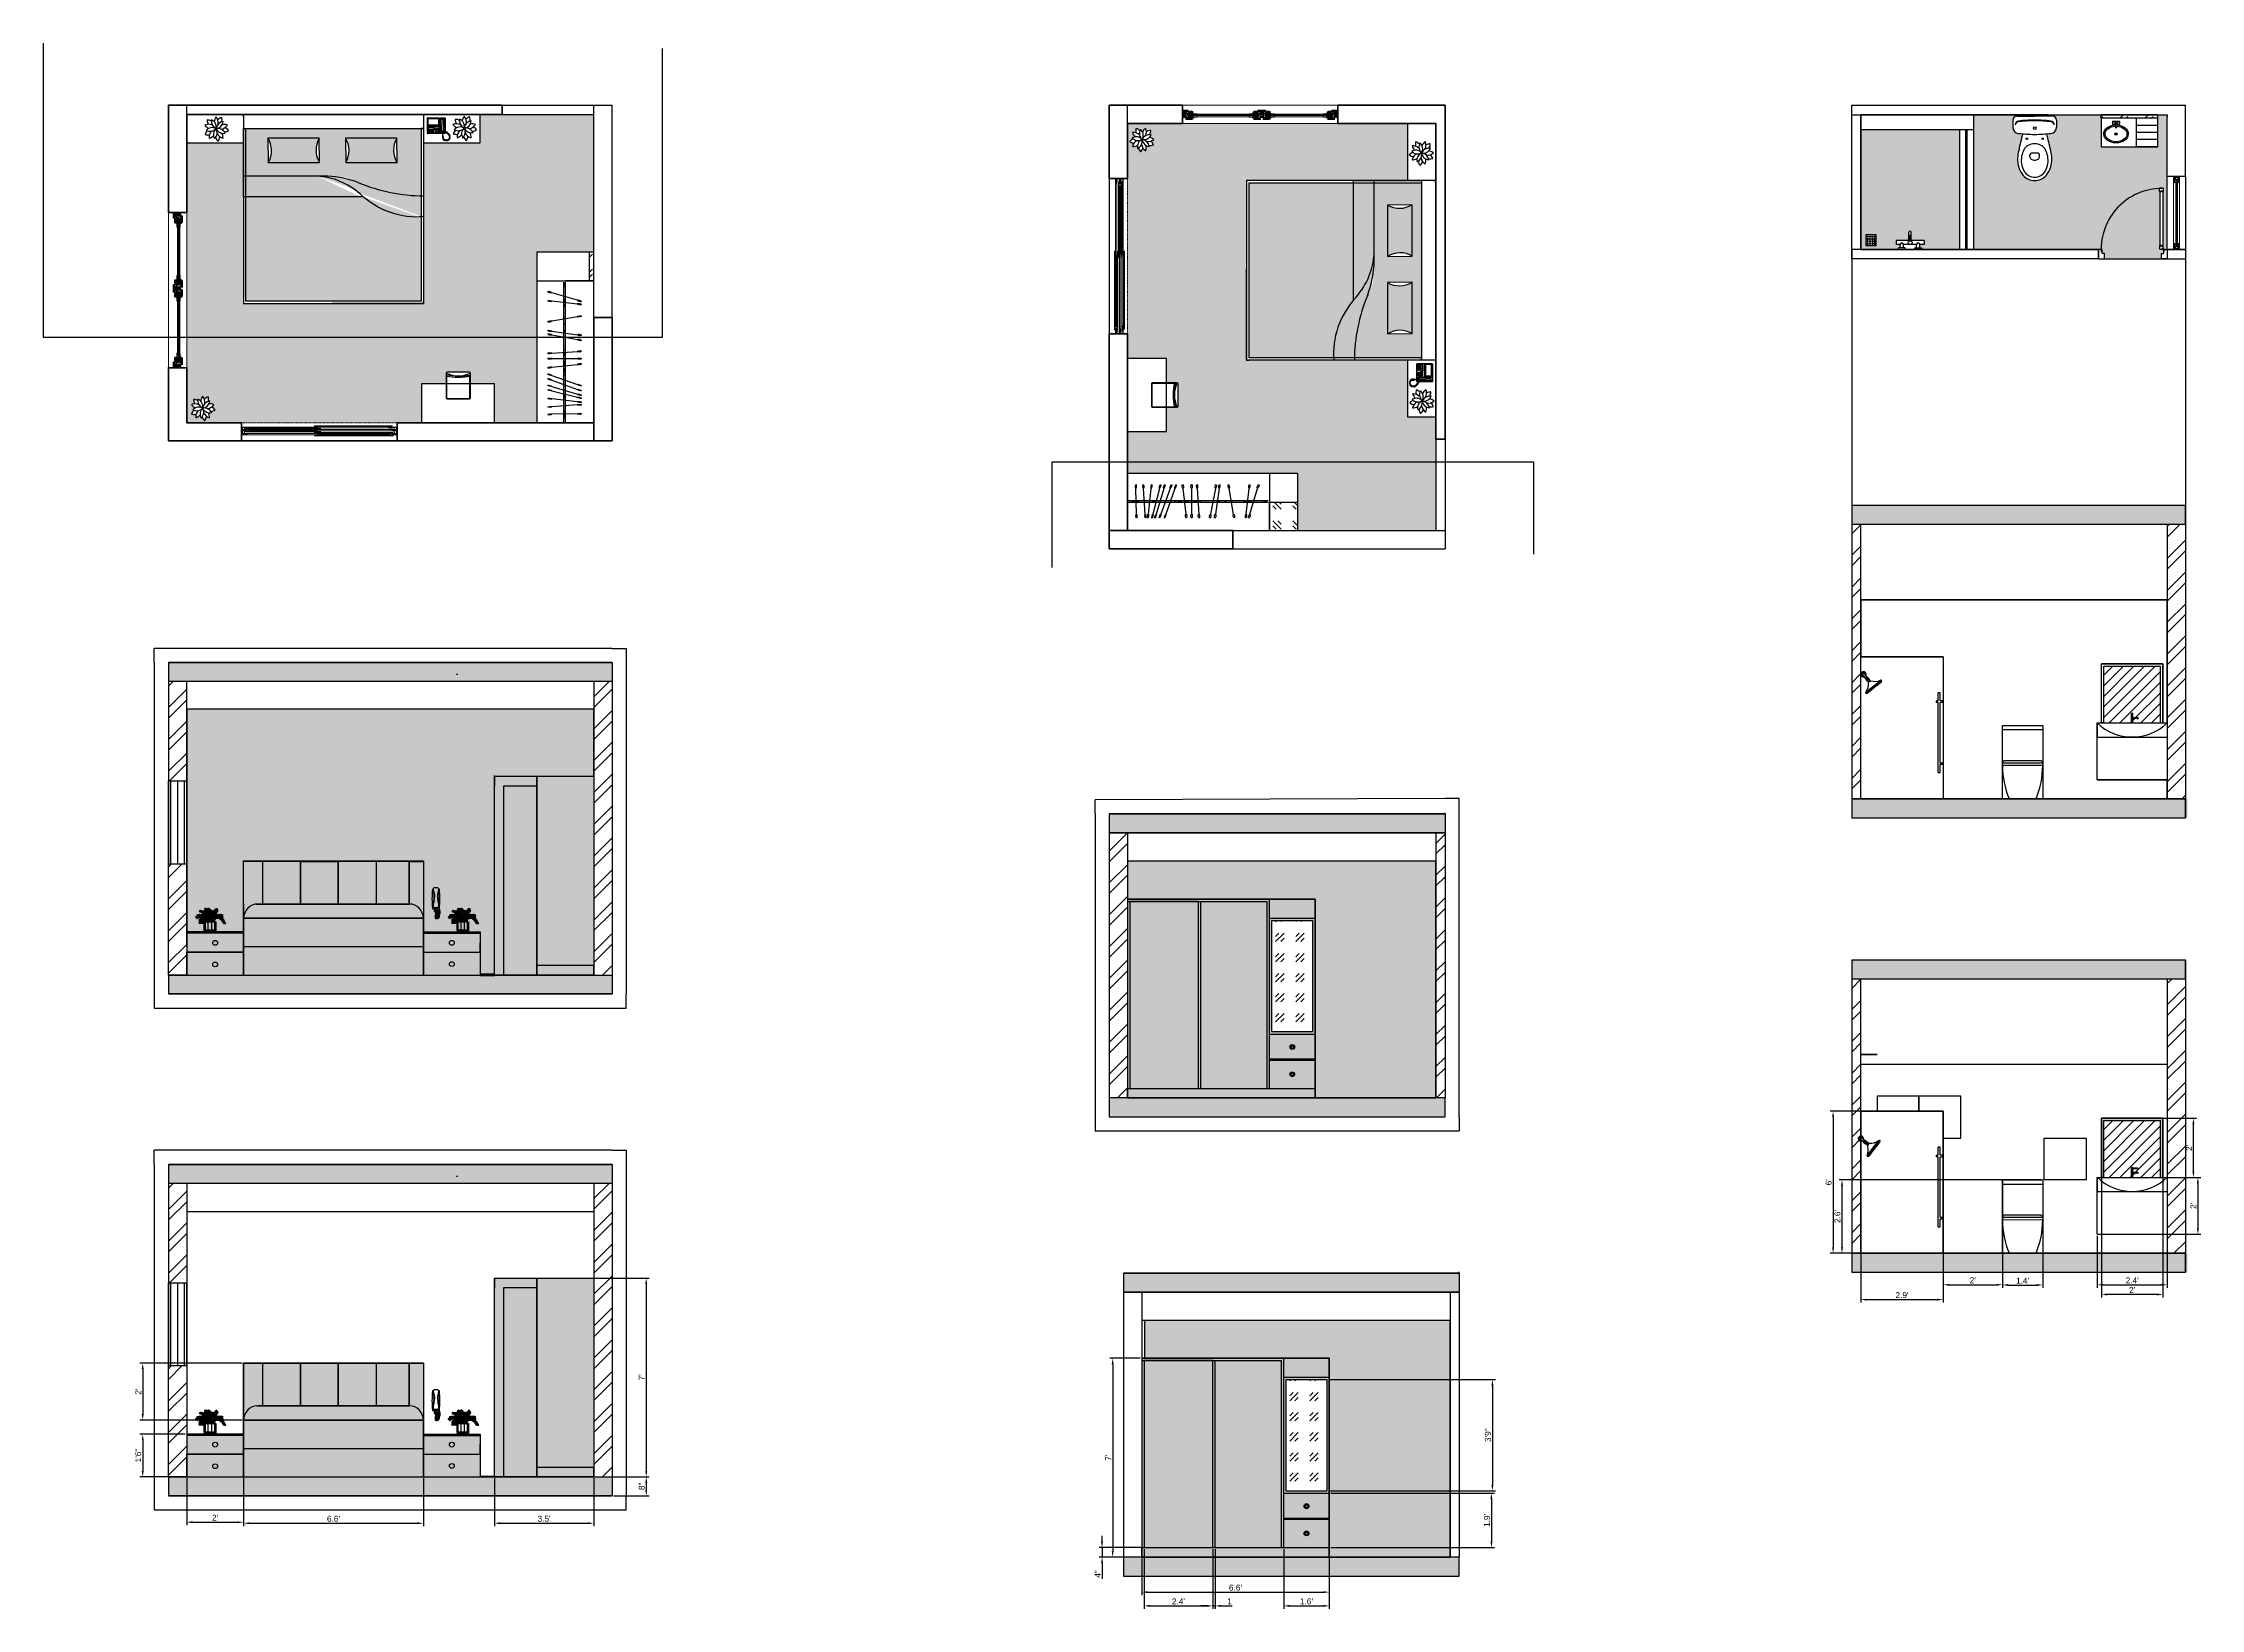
# Model space of a CAD drawing. Header units: millimetres. Extents: x 2258 to 5600, y 711 to 2563.
# Drawn here: x 3970 to 4882, y 711 to 1372 of the extents above; entities that cross this region are included whole.
import ezdxf

# ---------------------------------------------------------------- set-up
doc = ezdxf.new("R2010")
doc.units = ezdxf.units.MM
doc.header["$XCLIPFRAME"] = 2
doc.linetypes.add('HIDDENX2', pattern=[0.75, 0.5, -0.25])
doc.layers.add('Edges', color=7, linetype='Continuous')
doc.layers.add('sanit acces', color=4, linetype='Continuous')
for name, color, linetype, lineweight in [('FP_A_DOOR_WIN', 140, 'Continuous', 18), ('HAT', 8, 'Continuous', 18), ('PQI-A-FLOR', 21, 'Continuous', 30), ('PQI-A-HIDN', 31, 'HIDDENX2', 9), ('PQI-A-IN-ELEV', 245, 'Continuous', 9), ('PQI-A-IN-ELEV-LGHT', 201, 'Continuous', 5), ('PQI-A-IN-FURN', 39, 'Continuous', 13), ('PQI-A-WALL', 30, 'Continuous', 50), ('PQI-A-WIN', 140, 'Continuous', 13), ('PQI-ST-COLM', 34, 'Continuous', 40), ('WAL', 7, 'Continuous', 30)]:
    doc.layers.add(name, color=color, linetype=linetype, lineweight=lineweight)
doc.styles.get("Standard").update_dxf_attribs({"font": 'arial.ttf'})
doc.linetypes.add('ZIGZAG', pattern='A,0.00254,-5.08,[131,ltypeshp.shx,S=5.08,R=0,X=-5.08,Y=0],-10.16,[131,ltypeshp.shx,S=5.08,R=180,X=5.08,Y=0],-5.08', length=20.32254)
doc.dimstyles.new('ISO-25', dxfattribs={"dimtxt": 2.5, "dimasz": 2.5, "dimexe": 1.25, "dimexo": 0.625, "dimtad": 1, "dimtxsty": 'Standard', "dimcen": 2.5, "dimadec": 0, "dimazin": 0, "dimtfac": 1, "dimtmove": 0, "dimatfit": 3, "dimfxl": 1, "dimarcsym": 0})
doc.dimstyles.new('SCHUECO', dxfattribs={"dimtxt": 4, "dimasz": 3, "dimexe": 0.18, "dimexo": 0.0625, "dimgap": 2, "dimtad": 0, "dimdec": 0, "dimzin": 0, "dimdsep": 46, "dimtxsty": 'Standard', "dimcen": 0.09, "dimadec": 0, "dimazin": 0, "dimtfac": 1, "dimtdec": 0, "dimtofl": 0, "dimtmove": 0, "dimatfit": 3, "dimfxl": 1, "dimtolj": 1, "dimtzin": 0, "dimarcsym": 0})
picture_1 = doc.add_image_def('image1.jpg', size_in_pixel=(1000, 1000))
picture_2 = doc.add_image_def('image2.jpg', size_in_pixel=(1350, 1350))
pattern_1 = [(45, (-2185.1666, 833.4856), (-2.694077, 2.694077), []), (45, (-2184.2686, 833.4856), (-2.694077, 2.694077), []), (45, (-2183.3706, 833.4856), (-2.694077, 2.694077), []), (45, (-2182.4726, 833.4856), (-2.694077, 2.694077), [])]
pattern_2 = [(45, (96.3329, -202.4815), (0.3535534, -0.3535534), [0.05, -0.3])]
pattern_3 = [(45, (96.3329, -202.4815), (1.122532, -1.122532), []), (315, (96.3329, -202.4815), (-1.122532, -1.122532), [])]
pattern_4 = [(135, (93.0818, 43.6142), (1.4142, 1.4142), []), (45, (93.0818, 43.6142), (1.4142, -1.4142), [])]
pattern_5 = [(45, (-0.0139, -1.5056), (-1.4142, 1.4142), []), (135, (-0.0139, -1.5056), (-1.4142, -1.4142), [])]
pattern_6 = [(135, (-4.5994, -2.0003), (1.41421, 1.41421), []), (45, (-4.5994, -2.0003), (1.41421, -1.41421), [])]
pattern_7 = [(45, (2570.343, 554.599), (-6.735192, 6.735192), []), (45, (2574.833, 554.599), (-6.735192, 6.735192), [])]
pattern_8 = [(50, (2570.34, 554.6), (182.185, -15.939), [19.05, -209.55]), (355, (2570.34, 554.6), (-35.243, 191.057), [15.24, -167.64]), (100.451, (2585.53, 553.27), (146.941, 175.118), [16.19, -178.09]), (46.184, (2570.34, 605.4), (271.08, -42.042), [28.575, -314.325]), (96.636, (2592.93, 601.9), (237.404, 247.426), [24.285, -267.136]), (351.184, (2570.34, 605.4), (237.404, 247.426), [22.86, -251.46]), (21, (2595.74, 592.7), (151.614, -102.265), [19.05, -209.55]), (326, (2595.74, 592.7), (61.802, 184.188), [15.24, -167.64]), (71.451, (2608.38, 584.18), (213.416, 81.923), [16.19, -178.09]), (37.5, (2570.34, 554.6), (3.0886, 84.555), [0, -165.608, 0, -170.18, 0, -168.275]), (7.5, (2570.34, 554.6), (66.8197, 100.1806), [0, -97.028, 0, -161.798, 0, -64.135]), (327.5, (2513.7, 554.6), (135.5906, -5.7287), [0, -63.5, 0, -198.12, 0, -262.89]), (317.5, (2488.3, 554.6), (148.129, 25.4265), [0, -82.55, 0, -131.572, 0, -186.69])]
pattern_9 = [(50, (2570.34, 342.6), (182.185, -15.939), [19.05, -209.55]), (355, (2570.34, 342.6), (-35.243, 191.057), [15.24, -167.64]), (100.451, (2585.53, 341.27), (146.941, 175.118), [16.19, -178.09]), (46.184, (2570.34, 393.4), (271.08, -42.042), [28.575, -314.325]), (96.636, (2592.93, 389.9), (237.404, 247.426), [24.285, -267.136]), (351.184, (2570.34, 393.4), (237.404, 247.426), [22.86, -251.46]), (21, (2595.74, 380.7), (151.614, -102.265), [19.05, -209.55]), (326, (2595.74, 380.7), (61.802, 184.188), [15.24, -167.64]), (71.451, (2608.38, 372.18), (213.416, 81.923), [16.19, -178.09]), (37.5, (2570.34, 342.6), (3.0886, 84.555), [0, -165.608, 0, -170.18, 0, -168.275]), (7.5, (2570.34, 342.6), (66.8197, 100.1806), [0, -97.028, 0, -161.798, 0, -64.135]), (327.5, (2513.7, 342.6), (135.5906, -5.7287), [0, -63.5, 0, -198.12, 0, -262.89]), (317.5, (2488.3, 342.6), (148.129, 25.4265), [0, -82.55, 0, -131.572, 0, -186.69])]

# ---------------------------------------------------------------- blocks, each defined once
blk = doc.blocks.new('2track fly')
for p, q in [((14, 54), (0, 54)), ((0, 54), (0, 0)), ((0, 6), (0, 2)), ((0, 0), (2, 0)), ((2, 52), (2, 8)), ((12, 52), (2, 52)), ((12, 42), (2, 42)), ((12, 40), (2, 40)), ((2, 24), (12, 24)), ((2, 23), (12, 23)), ((2, 8), (12, 8)), ((2, 6), (12, 6)), ((2, 6), (2, 2)), ((2, 6), (2, 2)), ((2, 2), (3, 2)), ((2, 0), (3, 1)), ((3, 2), (3, 1)), ((11, 2), (12, 2)), ((11, 2), (11, 1)), ((11, 1), (12, 0)), ((12, 52), (12, 8)), ((12, 6), (12, 2)), ((12, 0), (14, 0)), ((14, 54), (14, 29)), ((14, 27), (14, 8)), ((14, 8), (44, 8)), ((14, 6), (37, 6)), ((14, 6), (14, 2)), ((14, 2), (15, 2)), ((14, 0), (15, 1)), ((15, 2), (15, 1)), ((37, 2), (37, 2)), ((37, 2), (37, 1)), ((37, 1), (38, 0)), ((38, 6), (38, 2)), ((38, 0), (40, 0)), ((40, 6), (40, 2)), ((55, 6), (40, 6)), ((40, 6), (59, 6)), ((40, 2), (41, 2)), ((40, 0), (41, 1)), ((41, 2), (41, 1)), ((58, 54), (44, 54)), ((44, 54), (44, 34)), ((44, 32), (44, 8)), ((46, 52), (46, 34)), ((56, 52), (46, 52)), ((56, 42), (46, 42)), ((56, 40), (46, 40)), ((46, 32), (46, 8)), ((46, 8), (56, 8)), ((46, 6), (55, 6)), ((46, 6), (55, 6)), ((46, 6), (55, 6)), ((56, 52), (56, 34)), ((56, 32), (56, 8)), ((58, 8), (80, 8)), ((59, 6), (58, 6)), ((58, 2), (59, 2)), ((58, 2), (58, 1)), ((59, 6), (59, 2)), ((59, 1), (59, 0)), ((60, 0), (61, 0)), ((61, 6), (61, 2)), ((61, 0), (62, 1)), ((80, 6), (62, 6)), ((62, 6), (80, 6)), ((62, 2), (62, 2)), ((62, 2), (62, 1)), ((74, 59), (74, 34)), ((83, 59), (74, 59)), ((76, 57), (76, 34)), ((81, 57), (76, 57)), ((80, 2), (80, 2)), ((80, 2), (80, 1)), ((81, 0), (80, 1)), ((81, 57), (81, 34)), ((81, 6), (81, 2)), ((81, 6), (81, 2)), ((82, 0), (81, 0)), ((83, 59), (83, 6)), ((83, 6), (83, 0))]:
    blk.add_line(p, q)
for points in [[(14, 29), (44, 34, -0.018535), (44, 34, -0.018535)], [(58, 54), (58, 35, 0.414214), (58, 34), (74, 34)], [(58, 8), (58, 32, -0.414214), (58, 32), (80, 32, -0.414214), (81, 32), (81, 8)]]:
    blk.add_lwpolyline(points, format="xyb")
for points in [[(14, 27), (44, 32)], [(46, 34), (56, 34)], [(46, 32), (56, 32)], [(76, 34), (81, 34)]]:
    blk.add_lwpolyline(points)
for centre, radius, start, end in [((0, 0), 0.5, 180, 270), ((2, 8), 0.5, 180, 270), ((2, 6), 0.5, 90, 180), ((2, 2), 0.5, 180, 270), ((2, 1), 0.5, 315, 0), ((12, 2), 0.5, 270, 0), ((12, 1), 1, 180, 225), ((12, 6), 0.5, 0, 90), ((12, 0), 0.5, 225, 270), ((14, 6), 0.5, 90, 180), ((14, 2), 0.5, 180, 270), ((14, 1), 0.5, 315, 0), ((37, 6), 0.5, 0, 90), ((37, 2), 0.5, 270, 0), ((38, 1), 1, 180, 225), ((38, 0), 0.5, 225, 270), ((40, 6), 0.5, 90, 180), ((40, 2), 0.5, 180, 270), ((40, 1), 0.5, 315, 0), ((46, 8), 0.5, 180, 270), ((58, 8), 0.5, 180, 270), ((59, 1), 1, 180, 225), ((59, 6), 0.5, 0, 90), ((59, 2), 0.5, 270, 0), ((60, 0), 0.5, 225, 270), ((62, 6), 0.5, 90, 180), ((62, 2), 0.5, 180, 270), ((62, 1), 0.5, 315, 0), ((80, 8), 0.5, 270, 0), ((80, 6), 0.5, 0, 90), ((80, 2), 0.5, 270, 0), ((80, 1), 0.5, 180, 225), ((82, 0), 0.5, 270, 0)]:
    blk.add_arc(centre, radius, start, end)
blk = doc.blocks.new('windowsashfly')
for p, q in [((5, 61), (5, 0)), ((5, 0), (14, 0)), ((7, 61), (7, 58)), ((12, 54), (7, 54)), ((7, 54), (7, 2)), ((13, 21), (7, 21)), ((13, 20), (7, 20)), ((7, 2), (13, 2)), ((13, 65), (9, 65)), ((11, 63), (9, 63)), ((11, 56), (9, 56)), ((12, 54), (10, 50)), ((10, 21), (13, 45)), ((11, 62), (11, 62)), ((11, 57), (11, 57)), ((13, 54), (11, 50)), ((11, 21), (14, 45)), ((12, 62), (12, 62)), ((12, 58), (12, 58)), ((13, 65), (13, 63)), ((13, 2), (13, 39)), ((13, 39), (39, 39)), ((13, 55), (13, 56)), ((14, 2), (14, 37)), ((31, 37), (14, 37)), ((14, 0), (15, 2)), ((15, 2), (14, 2)), ((17, 47), (15, 46)), ((17, 46), (15, 45)), ((18, 47), (30, 47)), ((18, 46), (39, 46)), ((31, 0), (30, 2)), ((30, 2), (31, 2)), ((31, 52), (31, 48)), ((31, 52), (32, 52)), ((31, 2), (31, 37)), ((32, 2), (32, 38)), ((32, 38), (39, 38)), ((32, 21), (39, 21)), ((32, 20), (39, 20)), ((32, 2), (39, 2)), ((33, 51), (33, 48)), ((34, 47), (38, 47)), ((39, 48), (38, 51)), ((39, 52), (41, 52)), ((39, 46), (39, 2)), ((41, 52), (41, 0)), ((31, 0), (41, 0))]:
    blk.add_line(p, q)
for centre, radius, start, end in [((9, 61), 4, 90, 180), ((9, 61), 2, 90, 180), ((9, 58), 2, 180, 270), ((14, 49), 4, 157.3829, 255.5225), ((11, 62), 0.5, 0, 90), ((12, 62), 0.5, 180, 270), ((11, 57), 0.5, 270, 0), ((14, 49), 3, 157.3829, 295.014), ((12, 63), 1, 270, 0), ((12, 56), 1, 0, 90), ((12, 57), 0.5, 90, 180), ((13, 55), 0.5, 270, 0), ((14, 49), 4, 270, 295.014), ((18, 45), 2, 90, 119.7184), ((18, 44), 2, 90, 119.7184), ((30, 48), 1, 270, 0), ((32, 51), 1, 0, 90), ((34, 48), 1, 180, 270), ((39, 51), 1, 90, 196.6761), ((38, 48), 1, 270, 16.6761)]:
    blk.add_arc(centre, radius, start, end)
blk = doc.blocks.new('flyscreen sash')
for p, q in [((-27, 30), (-17, 40)), ((-27, 30), (-27, 0)), ((-27, 0), (-13, 0)), ((-16, 38), (-25, 29)), ((-25, 29), (-25, 16)), ((-25, 28), (-14, 28)), ((-25, 16), (-14, 16)), ((-25, 14), (-25, 2)), ((-25, 14), (-14, 14)), ((-25, 2), (-17, 2)), ((-24, 30), (-14, 30)), ((-3, 40), (-17, 40)), ((-17, 3), (-17, 8)), ((-10, 38), (-16, 38)), ((-16, 3), (-16, 8)), ((-15, 9), (-14, 9)), ((-15, 8), (-13, 8)), ((-15, 2), (-13, 2)), ((-14, 38), (-14, 30)), ((-14, 28), (-14, 16)), ((-14, 14), (-14, 9)), ((-13, 38), (-13, 30)), ((-10, 30), (-13, 30)), ((-13, 30), (-10, 30)), ((-13, 28), (-4, 28)), ((-13, 28), (-13, 16)), ((-13, 16), (-2, 16)), ((-13, 14), (-2, 14)), ((-13, 14), (-13, 7)), ((-13, 8), (-13, 7)), ((-13, 7), (-13, 7)), ((-13, 3), (-13, 3)), ((-13, 0), (-13, 3)), ((-13, 2), (-13, 3)), ((-4, 38), (-10, 38)), ((-10, 38), (-10, 38)), ((-10, 38), (-10, 38)), ((-10, 30), (-10, 31)), ((-10, 30), (-10, 31)), ((-4, 30), (-10, 30)), ((-10, 30), (-1, 30)), ((-4, 38), (-4, 37)), ((-4, 37), (-3, 38)), ((-4, 30), (-4, 31)), ((-4, 31), (-3, 30)), ((-4, 19), (-4, 24)), ((-3, 40), (-3, 38)), ((-3, 19), (-3, 24)), ((-3, 18), (-1, 18)), ((-2, 25), (-2, 27)), ((-3, 25), (0, 25)), ((-3, 24), (-1, 24)), ((-2, 16), (-2, 17)), ((-3, 17), (0, 17)), ((-2, 0), (-2, 14)), ((-2, 0), (0, 0)), ((-1, 24), (-1, 23)), ((-1, 23), (0, 23)), ((-1, 19), (0, 19)), ((-1, 18), (-1, 19)), ((0, 23), (0, 29)), ((0, 0), (0, 19)), ((0, 18), (0, 19))]:
    blk.add_line(p, q)
for centre, radius, start, end in [((-15, 8), 1.5, 90, 180), ((-17, 3), 0.5, 270, 0), ((-15, 8), 0.5, 90, 180), ((-15, 3), 0.5, 180, 270), ((-10, 38), 0.25, 180, 360), ((-10, 31), 0.25, 0, 180), ((-3, 24), 1.5, 90, 180), ((-3, 19), 1.5, 180, 270), ((-4, 27), 1.5, 0, 90), ((-3, 24), 0.5, 90, 180), ((-3, 19), 0.5, 180, 270), ((-1, 29), 1.5, 0, 90)]:
    blk.add_arc(centre, radius, start, end)
blk = doc.blocks.new('sd51')
at = {"layer": 'FP_A_DOOR_WIN', "ltscale": 100}
for p, q in [((-90, 1607), (-73, 1607)), ((-73, 1607), (-90, 1601)), ((-90, 1607), (-73, 1601)), ((-90, 1601), (-90, 1607)), ((-90, 1601), (-73, 1601)), ((-73, 1601), (-73, 1607)), ((-134, 98), (-117, 98)), ((-117, 92), (-134, 98)), ((-134, 92), (-117, 98)), ((-134, 98), (-134, 92)), ((-134, 92), (-117, 92)), ((-117, 98), (-117, 92))]:
    blk.add_line(p, q, dxfattribs=at)
for points in [[(-68, 1589), (-69, 1589), (-72, 1589), (-72, 1591), (-72, 1591), (-71, 1590), (-71, 1590), (-69, 1590), (-69, 1590), (-64, 1595), (-64, 1595), (-64, 1597), (-71, 1597), (-71, 1596), (-72, 1596), (-72, 1596), (-72, 1601), (-69, 1601), (-68, 1602), (-69, 1607), (-68, 1607), (-67, 1601), (-66, 1601), (-63, 1601), (-63, 1595), (-63, 1594)], [(-71, 1598), (-64, 1598), (-64, 1600), (-71, 1600)], [(-113, 110), (-113, 110), (-117, 110), (-117, 108), (-116, 108), (-116, 109), (-115, 109), (-114, 109), (-113, 109), (-108, 104), (-108, 104), (-108, 102), (-116, 102), (-116, 103), (-116, 103), (-117, 103), (-117, 98), (-113, 98), (-113, 97), (-114, 92), (-113, 92), (-111, 98), (-111, 98), (-107, 98), (-107, 104), (-107, 105)], [(-116, 101), (-108, 101), (-108, 99), (-116, 99)]]:
    blk.add_lwpolyline(points, close=True, dxfattribs=at)
at = {"layer": 'PQI-A-FLOR', "ltscale": 2.5}
blk.add_line((-200, 1699), (-200, 0), dxfattribs=at)
at = {"layer": 'PQI-A-HIDN'}
blk.add_line((0, 1699), (0, 0), dxfattribs=at)
at = {"layer": 'PQI-A-IN-ELEV-LGHT', "ltscale": 100}
for p, q in [((-132, 866), (-132, 1646)), ((-118, 866), (-118, 1646)), ((-99, 1593), (-99, 890)), ((-63, 1595), (-63, 890)), ((-58, 1646), (-58, 903)), ((-58, 1640), (-58, 889)), ((-49, 1646), (-49, 903)), ((-49, 1640), (-49, 889)), ((-143, 842), (-143, 97)), ((-107, 844), (-107, 97)), ((-88, 54), (-88, 875)), ((-74, 54), (-74, 875)), ((-43, 863), (-43, 93)), ((-33, 873), (-33, 83))]:
    blk.add_line(p, q, dxfattribs=at)
at = {"layer": 'PQI-A-WIN', "ltscale": 100}
for p, q in [((-90, 891), (-90, 1601)), ((-84, 891), (-84, 1601)), ((-79, 891), (-79, 1601)), ((-73, 891), (-73, 1601)), ((-134, 856), (-117, 856)), ((-117, 856), (-134, 850)), ((-134, 856), (-117, 850)), ((-134, 850), (-134, 856)), ((-134, 98), (-134, 850)), ((-134, 850), (-117, 850)), ((-128, 98), (-128, 850)), ((-123, 98), (-123, 850)), ((-117, 850), (-117, 856)), ((-117, 98), (-117, 850)), ((-90, 891), (-73, 891)), ((-73, 885), (-90, 891)), ((-90, 885), (-73, 891)), ((-90, 891), (-90, 885)), ((-90, 885), (-73, 885)), ((-73, 891), (-73, 885))]:
    blk.add_line(p, q, dxfattribs=at)
at = {"layer": 'PQI-A-WIN', "linetype": 'ZIGZAG', "ltscale": 0.01}
blk.add_line((-57, 91), (-57, 869), dxfattribs=at)
at = {"layer": 'PQI-A-WIN', "ltscale": 100}
for points in [[(-112, 838), (-113, 838), (-116, 838), (-116, 840), (-116, 840), (-115, 840), (-115, 839), (-113, 839), (-113, 839), (-108, 844), (-108, 844), (-108, 846), (-115, 846), (-115, 845), (-116, 845), (-116, 845), (-116, 850), (-113, 850), (-112, 851), (-113, 856), (-112, 856), (-111, 850), (-110, 850), (-107, 850), (-107, 844), (-107, 843)], [(-115, 847), (-108, 847), (-108, 849), (-115, 849)], [(-69, 903), (-69, 903), (-73, 903), (-73, 901), (-72, 901), (-72, 902), (-71, 902), (-70, 902), (-69, 902), (-64, 897), (-64, 897), (-64, 895), (-72, 895), (-72, 896), (-72, 896), (-73, 896), (-73, 891), (-69, 891), (-69, 890), (-70, 885), (-69, 885), (-67, 891), (-67, 891), (-63, 891), (-63, 897), (-63, 898)], [(-72, 894), (-64, 894), (-64, 892), (-72, 892)]]:
    blk.add_lwpolyline(points, close=True, dxfattribs=at)
at = {"layer": 'FP_A_DOOR_WIN', "ltscale": 100, "xscale": -1}
for name, p, rotation in [('2track fly', (-132, 1699), 180), ('windowsashfly', (-104, 1654), 180), ('flyscreen sash', (-60, 53), 359.9999999997831)]:
    blk.add_blockref(name, p, dxfattribs=dict(at, rotation=rotation))
at = {"layer": 'FP_A_DOOR_WIN', "ltscale": 100}
for name, p in [('windowsashfly', (-148, 45)), ('2track fly', (-132, 0))]:
    blk.add_blockref(name, p, dxfattribs=at)
at = {"layer": 'PQI-A-WIN', "ltscale": 100, "xscale": -1, "rotation": 180}
blk.add_blockref('windowsashfly', (-148, 903), dxfattribs=at)
at = {"layer": 'PQI-A-WIN', "ltscale": 100}
blk.add_blockref('windowsashfly', (-104, 838), dxfattribs=at)
at = {"layer": 'PQI-A-WIN', "ltscale": 100, "rotation": 180.0000000002448}
blk.add_blockref('flyscreen sash', (-60, 903), dxfattribs=at)
blk = doc.blocks.new('*X33')
for p, q in [((10, 19), (11, 19)), ((11, 17), (13, 19)), ((12, 17), (14, 19)), ((13, 17), (15, 19)), ((14, 17), (16, 19)), ((17, 17), (19, 19)), ((18, 17), (20, 19)), ((19, 17), (21, 19)), ((20, 17), (22, 19)), ((22, 17), (24, 19)), ((23, 17), (25, 19)), ((24, 17), (26, 19)), ((25, 17), (27, 19)), ((28, 17), (30, 19)), ((29, 17), (31, 19)), ((29, 17), (31, 19)), ((30, 17), (32, 19)), ((33, 17), (35, 19)), ((34, 17), (35, 19)), ((35, 17), (35, 18))]:
    blk.add_line(p, q)
blk = doc.blocks.new('*X34')
for p, q in [((10, 69), (12, 71)), ((10, 70), (12, 71)), ((11, 69), (13, 71)), ((12, 69), (14, 71)), ((15, 69), (17, 71)), ((16, 69), (18, 71)), ((17, 69), (19, 71)), ((18, 69), (20, 71)), ((20, 69), (22, 71)), ((21, 69), (23, 71)), ((22, 69), (24, 71)), ((23, 69), (25, 71)), ((26, 69), (28, 71)), ((27, 69), (29, 71)), ((28, 69), (30, 71)), ((28, 69), (30, 71)), ((31, 69), (33, 71)), ((32, 69), (34, 71)), ((33, 69), (35, 71)), ((34, 69), (35, 71))]:
    blk.add_line(p, q)
blk = doc.blocks.new('*X35')
for p, q in [((0, 57), (6, 63)), ((0, 61), (2, 63)), ((7, 54), (0, 61)), ((0, 54), (7, 61)), ((0, 51), (7, 58)), ((7, 50), (0, 57)), ((7, 47), (0, 54)), ((0, 47), (7, 54)), ((7, 44), (0, 51)), ((0, 44), (7, 51)), ((7, 40), (0, 47)), ((0, 40), (7, 47)), ((7, 37), (0, 44)), ((0, 37), (7, 44)), ((0, 34), (7, 41)), ((7, 33), (0, 40)), ((6, 31), (0, 37)), ((3, 31), (0, 34)), ((7, 57), (1, 63)), ((1, 31), (7, 37)), ((7, 60), (4, 63)), ((4, 31), (7, 34))]:
    blk.add_line(p, q)
blk = doc.blocks.new('BASEPOINT')
for q in [(0, 3), (3, 0)]:
    blk.add_line((0, 0), q)
blk.add_text('Basepoint', height=0.6).set_placement((0, 1))
blk = doc.blocks.new('PRJ_INSERT_105_59361299829', base_point=(370, 297))
h = blk.add_hatch()
h.set_pattern_fill('ANSI37', color=256, scale=0.5, style=0)
h.set_pattern_definition(pattern_3)
edge = h.paths.add_edge_path()
edge.add_arc((364, 297), 0.5, 120.8947, 276.9883)
edge.add_line((364, 297), (366, 297))
edge.add_line((366, 297), (366, 297))
edge.add_line((366, 297), (366, 296))
edge.add_line((366, 296), (366, 295))
edge.add_line((366, 295), (365, 295))
edge.add_line((365, 295), (365, 295))
edge.add_line((365, 295), (365, 295))
edge.add_line((365, 295), (365, 295))
edge.add_line((365, 295), (367, 293))
edge.add_line((367, 293), (369, 293))
edge.add_line((369, 293), (371, 295))
edge.add_line((371, 295), (371, 295))
edge.add_line((371, 295), (371, 295))
edge.add_line((371, 295), (370, 295))
edge.add_line((370, 295), (370, 296))
edge.add_line((370, 296), (370, 297))
edge.add_line((370, 297), (370, 297))
edge.add_line((370, 297), (372, 297))
edge.add_arc((372, 297), 0.5, 263.0117, 406.2845)
edge.add_line((372, 298), (371, 299))
edge.add_line((371, 299), (370, 304))
edge.add_line((370, 304), (368, 304))
edge.add_line((368, 304), (369, 299))
edge.add_arc((368, 299), 0.5, 270, 364.9894, ccw=False)
edge.add_line((368, 299), (365, 299))
edge.add_line((365, 299), (365, 299))
edge.add_line((365, 299), (364, 298))
h.paths.add_polyline_path([(369, 297), (369, 297), (369, 297), (367, 297), (367, 297), (367, 295), (367, 294), (368, 293), (368, 293), (369, 294), (369, 295)], flags=16)
h = blk.add_hatch()
h.set_pattern_fill('ACAD_ISO07W100', color=256, scale=0.1, angle=45, style=0)
h.set_pattern_definition(pattern_2)
h.paths.add_polyline_path([(370, 307), (370, 307), (371, 307), (372, 306), (373, 306), (373, 306), (372, 309), (372, 309), (372, 309), (372, 309), (372, 310), (372, 309), (370, 311), (370, 311), (370, 311), (370, 310), (370, 309), (370, 309), (370, 308)], flags=16)
h.paths.add_polyline_path([(371, 306), (370, 306), (370, 305), (370, 304), (368, 304), (369, 311), (369, 312), (371, 313), (371, 313), (371, 313), (371, 313), (371, 312), (371, 312), (372, 310), (373, 309), (374, 306), (373, 305), (372, 305), (371, 306)])
blk.add_lwpolyline([(364, 298, 0.81046), (364, 297), (366, 297), (366, 297), (366, 296), (366, 295), (365, 295), (365, 295), (365, 295), (365, 295), (367, 293), (369, 293), (371, 295), (371, 295), (371, 295), (370, 295), (370, 296), (370, 297), (370, 297), (372, 297, 0.721706), (372, 298), (371, 299), (370, 304), (368, 304), (369, 299, -0.439955), (368, 299), (365, 299), (365, 299)], format="xyb", close=True)
for points in [[(369, 297), (369, 297), (369, 297), (367, 297), (367, 297), (367, 295), (367, 294), (368, 293), (368, 293), (369, 294), (369, 295)], [(371, 306), (370, 306), (370, 305), (370, 304), (368, 304), (369, 311), (369, 312), (371, 313), (371, 313), (371, 313), (371, 313), (371, 312), (371, 312), (372, 310), (373, 309), (374, 306), (373, 305), (372, 305), (371, 306)], [(370, 307), (370, 307), (371, 307), (372, 306), (373, 306), (373, 306), (372, 309), (372, 309), (372, 309), (372, 309), (372, 310), (372, 309), (370, 311), (370, 311), (370, 311), (370, 310), (370, 309), (370, 309), (370, 308)]]:
    blk.add_lwpolyline(points, close=True)
blk.add_blockref('BASEPOINT', (370, 297))
blk = doc.blocks.new('244234EZ')
h = blk.add_hatch()
h.set_pattern_fill('NETZ', color=256, angle=45, style=0)
h.set_pattern_definition([(45, (0.0102, -1.4981), (-0.70711, 0.70711), []), (135, (0.0102, -1.4981), (-0.70711, -0.70711), [])])
h.paths.add_polyline_path([(4, 1, -0.048353), (4, 4, 0.331921), (4, 5, 0.161435), (3, 5), (-1, 5, 0.831543), (-1, 4), (0, 3, -1.190626), (1, 3), (0, 3, 0.129694), (-1, 3), (-1, 2, -0.601488), (-2, 2, 0.254499), (-2, 2), (-4, 2, 0.198909), (-4, 2), (-5, 1, 0.198912), (-5, 1), (-5, 1)])
h.paths.add_polyline_path([(0, 2, -0.917629), (0, 2), (2, 2, 0.733238), (2, 3), (0, 4, -1), (0, 4), (3, 4, -0.134065), (3, 4), (3, 4, -0.355746), (4, 4), (3, 2, -0.335324), (2, 2)], flags=16)
h = blk.add_hatch()
h.set_pattern_fill('NETZ', color=256, scale=2, angle=45, style=0)
h.set_pattern_definition([(45, (0.0102, -1.498), (-1.4142, 1.4142), []), (135, (0.0102, -1.498), (-1.4142, -1.4142), [])])
h.paths.add_polyline_path([(-5, 1), (-5, 0, 0.414214), (-5, 0), (-5, 0), (-4, 0, -0.16568), (-4, 0), (-4, 0, -0.375721), (-3, 0), (-3, -1, -0.27755), (-4, -2), (-4, -2, 0.528209), (-4, -2), (-2, -4, 0.363958), (-1, -4), (1, -2, 0.531978), (1, -2), (0, -2, -0.27755), (0, -1), (0, 0, -0.453753), (0, 0), (1, 0), (1, 0), (4, 0, 0.422763), (4, 0, -0.006466), (4, 1)])
h.paths.add_polyline_path([(-1, 0), (-1, -2, -0.221711), (-1, -3), (-1, -3, -0.363936), (-2, -3), (-3, -3, -0.221711), (-3, -2), (-3, 0, -0.414214), (-3, 0), (-1, 0, -0.414436)], flags=16)
blk.add_line((4, 1), (-5, 1))
for points in [[(1, -2), (0, -2, -0.27755), (0, -1), (0, 0, -0.453753), (0, 0), (1, 0), (1, 0), (4, 0, 0.422763), (4, 0, -0.054836), (4, 4, 0.331921), (4, 5, 0.161435), (3, 5), (-1, 5, 0.831541), (-1, 4), (0, 3, -1.190626), (1, 3), (0, 3, 0.129694), (-1, 3), (-1, 2, -0.601488), (-2, 2, 0.254499), (-2, 2), (-4, 2, 0.198909), (-4, 2), (-5, 1, 0.198912), (-5, 1), (-5, 0, 0.414214), (-5, 0), (-5, 0), (-4, 0, -0.16568), (-4, 0), (-4, 0, -0.375721), (-3, 0), (-3, -1, -0.27755), (-4, -2), (-4, -2, 0.531978), (-4, -2), (-2, -4, 0.363946), (-1, -4), (1, -2, 0.531978)], [(-3, -3), (-2, -3, 0.363955), (-1, -3), (-1, -3, 0.221711), (-1, -2), (-1, 0, 0.413991), (-1, 0), (-3, 0, 0.414157), (-3, 0), (-3, -2, 0.221711)], [(0, 4, 1), (0, 4), (2, 3, -0.733238), (2, 2), (0, 2, 0.917629), (0, 2), (2, 2, 0.335324), (3, 2), (4, 4, 0.355746), (3, 4), (3, 4, 0.134065), (3, 4)]]:
    blk.add_lwpolyline(points, format="xyb", close=True)
blk.add_blockref('BASEPOINT', (0, 0))
blk = doc.blocks.new('*D8')
at = {"transparency": 16777216}
for p, q in [((-12, 5), (-12, 8)), ((-4, 2), (-12, 2)), ((-5, 0), (-12, 0)), ((-12, -3), (-12, -6))]:
    blk.add_line(p, q, dxfattribs=at)
for p in [(-12, 0), (-5, 0), (-4, 2)]:
    blk.add_point(p, dxfattribs=at)
for points in [[(-12, 5), (-11, 5), (-12, 2)], [(-12, -3), (-11, -3), (-12, 0)]]:
    blk.add_solid(points, dxfattribs=at)
at = {"transparency": 16777216, "insert": (-12, -9), "char_height": 4, "attachment_point": 5, "rotation": 90}
blk.add_mtext('\\A1;2', dxfattribs=at)
blk = doc.blocks.new('*D9')
at = {"transparency": 16777216}
for p, q in [((3, 5), (13, 5)), ((4, 0), (13, 0)), ((13, 8), (13, 11)), ((13, -3), (13, -6))]:
    blk.add_line(p, q, dxfattribs=at)
for p in [(3, 5), (4, 0), (13, 0)]:
    blk.add_point(p, dxfattribs=at)
for points in [[(12, 8), (13, 8), (13, 5)], [(12, -3), (13, -3), (13, 0)]]:
    blk.add_solid(points, dxfattribs=at)
at = {"transparency": 16777216, "insert": (13, -9), "char_height": 4, "attachment_point": 5, "rotation": 90}
blk.add_mtext('\\A1;5', dxfattribs=at)
blk = doc.blocks.new('*X36')
for p, q in [((31, -73), (32, -72)), ((33, -74), (35, -72)), ((34, -74), (36, -72)), ((34, -74), (36, -72)), ((35, -74), (37, -72)), ((38, -74), (40, -72)), ((39, -74), (41, -72)), ((40, -74), (42, -72)), ((41, -74), (43, -72)), ((43, -74), (45, -72)), ((44, -74), (46, -72)), ((45, -74), (47, -72)), ((46, -74), (48, -72)), ((49, -74), (51, -72)), ((50, -74), (52, -72)), ((51, -74), (53, -72)), ((52, -74), (54, -72)), ((54, -74), (56, -72)), ((55, -74), (56, -73)), ((56, -74), (56, -74))]:
    blk.add_line(p, q)
blk = doc.blocks.new('*X37')
for p, q in [((23, -13), (25, -12)), ((24, -14), (26, -12)), ((25, -14), (27, -12)), ((26, -14), (28, -12)), ((28, -14), (30, -12)), ((29, -14), (31, -12)), ((30, -14), (32, -12)), ((31, -14), (33, -12)), ((34, -14), (36, -12)), ((35, -14), (37, -12)), ((36, -14), (38, -12)), ((36, -14), (38, -12)), ((39, -14), (41, -12)), ((40, -14), (42, -12)), ((41, -14), (43, -12)), ((42, -14), (44, -12)), ((45, -14), (47, -12)), ((45, -14), (47, -12)), ((46, -14), (48, -12)), ((47, -14), (48, -12))]:
    blk.add_line(p, q)
blk = doc.blocks.new('*X38')
for p, q in [((55, -31), (61, -25)), ((55, -28), (57, -25)), ((55, -34), (64, -26)), ((65, -37), (55, -27)), ((55, -38), (65, -28)), ((65, -40), (55, -30)), ((55, -41), (65, -31)), ((65, -43), (55, -33)), ((55, -45), (65, -35)), ((65, -47), (55, -37)), ((55, -48), (65, -38)), ((65, -50), (55, -40)), ((55, -51), (65, -41)), ((65, -54), (55, -44)), ((55, -55), (65, -45)), ((65, -57), (55, -47)), ((62, -58), (55, -50)), ((59, -58), (55, -54)), ((56, -57), (65, -48)), ((65, -33), (57, -25)), ((59, -58), (65, -51)), ((65, -30), (60, -25)), ((62, -58), (65, -55)), ((65, -27), (65, -26))]:
    blk.add_line(p, q)
blk = doc.blocks.new('*D11')
at = {"transparency": 16777216}
for p, q in [((95, 50), (102, 50)), ((100, 45), (102, 45)), ((102, 53), (102, 56)), ((102, 42), (102, 39))]:
    blk.add_line(p, q, dxfattribs=at)
for p in [(95, 50), (100, 45), (102, 50)]:
    blk.add_point(p, dxfattribs=at)
for points in [[(101, 53), (102, 53), (102, 50)], [(101, 42), (102, 42), (102, 45)]]:
    blk.add_solid(points, dxfattribs=at)
at = {"transparency": 16777216, "insert": (102, 59), "char_height": 2, "attachment_point": 5, "rotation": 90}
blk.add_mtext('\\A1;5', dxfattribs=at)
blk = doc.blocks.new('BASIS')
for q in [(0, 3), (3, 0)]:
    blk.add_line((0, 0), q)
blk.add_text('BASIS', height=0.6).set_placement((0, 1))
blk = doc.blocks.new('GLASDATABASE7')
for p, q in [((1, 0), (-37, -5)), ((1, -5), (-37, 0)), ((-35, 0), (-35, 60)), ((-34, 0), (-34, 60)), ((-33, 0), (-33, 60)), ((-19, 0), (-19, 60)), ((-18, 0), (-18, 60)), ((-17, 0), (-17, 60)), ((-3, 0), (-3, 60)), ((-2, 0), (-2, 60)), ((-1, 0), (-1, 60))]:
    blk.add_line(p, q)
for points in [[(1, 0), (1, -5), (-37, -5), (-37, 0)], [(-32, 0), (-32, 60), (-36, 60), (-36, 0)], [(-32, 13), (-26, 13), (-26, 13), (-26, 13), (-20, 13), (-20, 60), (-32, 60)], [(-20, 6), (-23, 3), (-29, 3), (-32, 6), (-32, 0), (-20, 0)], [(-21, 12), (-21, 7), (-23, 5), (-29, 5), (-31, 7), (-31, 12)], [(-16, 0), (-16, 60), (-20, 60), (-20, 0)], [(-16, 13), (-10, 13), (-10, 13), (-10, 13), (-4, 13), (-4, 60), (-16, 60)], [(-4, 6), (-7, 3), (-13, 3), (-16, 6), (-16, 0), (-4, 0)], [(-5, 12), (-5, 7), (-7, 5), (-13, 5), (-15, 7), (-15, 12)], [(0, 0), (0, 60), (-4, 60), (-4, 0)], [(0, 0), (0, 0)], [(0, 0), (0, 0)]]:
    blk.add_lwpolyline(points, close=True)
blk.add_blockref('BASIS', (5, -10))
blk = doc.blocks.new('*D14')
at = {"transparency": 16777216}
for p, q in [((-8, 8), (-8, 11)), ((0, 5), (-8, 5)), ((-6, 0), (-8, 0)), ((-8, -3), (-8, -6))]:
    blk.add_line(p, q, dxfattribs=at)
for p in [(0, 5), (-8, 0), (-6, 0)]:
    blk.add_point(p, dxfattribs=at)
for points in [[(-8, 8), (-7, 8), (-8, 5)], [(-8, -3), (-7, -3), (-8, 0)]]:
    blk.add_solid(points, dxfattribs=at)
at = {"transparency": 16777216, "insert": (-8, -9), "char_height": 2, "attachment_point": 5, "rotation": 90}
blk.add_mtext('\\A1;5', dxfattribs=at)
blk = doc.blocks.new('PRJ_INSERT_100_59361299862', base_point=(0, 0))
h = blk.add_hatch()
h.set_pattern_fill('NETZ', color=256, scale=2, angle=-135, style=0)
h.set_pattern_definition(pattern_6)
edge = h.paths.add_edge_path()
edge.add_arc((-25, 25), 0.701, 21.5118, 179.958)
edge.add_line((-26, 25), (-26, 25))
edge.add_arc((-23, 25), 3.01, 180.0616, 218.4438)
edge.add_line((-25, 23), (-23, 20))
edge.add_arc((-25, 18), 3, 0, 39.0439, ccw=False)
edge.add_line((-22, 18), (-22, 23))
edge.add_arc((-22, 23), 0.197, 73.5386, 180.2871, ccw=False)
edge.add_arc((-21, 27), 4.17, 201.7355, 256.5369, ccw=False)
h = blk.add_hatch()
h.set_pattern_fill('NETZ', color=256, scale=2, angle=-135, style=0)
h.set_pattern_definition(pattern_6)
edge = h.paths.add_edge_path()
edge.add_arc((-25, 16), 0.7, 57.9863, 211.9211, ccw=False)
edge.add_arc((-19, 22), 8, 225.5218, 250.4567)
edge.add_line((-22, 15), (-22, 12))
edge.add_arc((-17, 21), 10.3, 212.7228, 242.2922, ccw=False)
for points in [[(-25, 26, 0.827612), (-26, 25), (-26, 25, 0.169058), (-25, 23), (-23, 20, -0.172029), (-22, 18), (-22, 23, -0.502666), (-22, 23, -0.243781)], [(-26, 16, -0.794971), (-25, 17, 0.10923), (-22, 15), (-22, 12, -0.129742)], [(-3, 0), (-1, 0), (-1, 1, 0.414214), (0, 2), (0, 7, 0.27545), (-13, 21), (-13, 21), (-22, 23, 0.490874), (-22, 23), (-22, 8, 0.413429), (-21, 8), (-16, 8, -0.414072), (-13, 5), (-13, 0, 0.414542), (-13, 0), (-9, 0), (-9, 0), (-8, 0, -0.339454), (-7, 0), (-7, -1, -0.212557), (-7, -3), (-8, -4, -0.253968), (-9, -5), (-9, -5, 1), (-9, -7), (-8, -7, 0.253968), (-7, -6), (-5, -2), (-5, 0, -0.493145), (-5, 0), (-3, 0)], [(-11, 4), (-12, 5), (-12, 5, 0.414381), (-16, 10), (-20, 10, -0.414219), (-20, 10), (-20, 20, -0.493144), (-20, 21), (-14, 19, -0.280669), (-2, 7), (-2, 3, -0.41418), (-2, 2), (-10, 2), (-10, 2), (-11, 2, -0.414237), (-12, 2), (-12, 4)]]:
    blk.add_lwpolyline(points, format="xyb", close=True)
blk.add_blockref('BASEPOINT', (0, 0))
blk = doc.blocks.new('*X45')
for p, q in [((10, 19), (11, 19)), ((11, 17), (13, 19)), ((12, 17), (14, 19)), ((13, 17), (15, 19)), ((14, 17), (16, 19)), ((17, 17), (19, 19)), ((18, 17), (20, 19)), ((19, 17), (21, 19)), ((20, 17), (22, 19)), ((22, 17), (24, 19)), ((23, 17), (25, 19)), ((24, 17), (26, 19)), ((25, 17), (27, 19)), ((28, 17), (30, 19)), ((29, 17), (31, 19)), ((29, 17), (31, 19)), ((30, 17), (32, 19)), ((33, 17), (35, 19)), ((34, 17), (35, 19)), ((35, 17), (35, 18))]:
    blk.add_line(p, q)
blk = doc.blocks.new('*X46')
for p, q in [((10, 69), (12, 71)), ((10, 70), (12, 71)), ((11, 69), (13, 71)), ((12, 69), (14, 71)), ((15, 69), (17, 71)), ((16, 69), (18, 71)), ((17, 69), (19, 71)), ((18, 69), (20, 71)), ((20, 69), (22, 71)), ((21, 69), (23, 71)), ((22, 69), (24, 71)), ((23, 69), (25, 71)), ((26, 69), (28, 71)), ((27, 69), (29, 71)), ((28, 69), (30, 71)), ((28, 69), (30, 71)), ((31, 69), (33, 71)), ((32, 69), (34, 71)), ((33, 69), (35, 71)), ((34, 69), (35, 71))]:
    blk.add_line(p, q)
blk = doc.blocks.new('*X47')
for p, q in [((0, 57), (6, 63)), ((0, 61), (2, 63)), ((7, 54), (0, 61)), ((0, 54), (7, 61)), ((0, 51), (7, 58)), ((7, 50), (0, 57)), ((7, 47), (0, 54)), ((0, 47), (7, 54)), ((7, 44), (0, 51)), ((0, 44), (7, 51)), ((7, 40), (0, 47)), ((0, 40), (7, 47)), ((7, 37), (0, 44)), ((0, 37), (7, 44)), ((0, 34), (7, 41)), ((7, 33), (0, 40)), ((6, 31), (0, 37)), ((3, 31), (0, 34)), ((7, 57), (1, 63)), ((1, 31), (7, 37)), ((7, 60), (4, 63)), ((4, 31), (7, 34))]:
    blk.add_line(p, q)
blk = doc.blocks.new('PRJ_INSERT_55_593613279781', base_point=(370, 297))
blk.add_lwpolyline([(364, 298, 0.81046), (364, 297), (366, 297), (366, 297), (366, 296), (366, 295), (365, 295), (365, 295), (365, 295), (365, 295), (367, 293), (369, 293), (371, 295), (371, 295), (371, 295), (370, 295), (370, 296), (370, 297), (370, 297), (372, 297, 0.721706), (372, 298), (371, 299), (370, 304), (368, 304), (369, 299, -0.439955), (368, 299), (365, 299), (365, 299)], format="xyb", close=True)
for points in [[(369, 297), (369, 297), (369, 297), (367, 297), (367, 297), (367, 295), (367, 294), (368, 293), (368, 293), (369, 294), (369, 295)], [(371, 306), (370, 306), (370, 305), (370, 304), (368, 304), (369, 311), (369, 312), (371, 313), (371, 313), (371, 313), (371, 313), (371, 312), (371, 312), (372, 310), (373, 309), (374, 306), (373, 305), (372, 305), (371, 306)], [(370, 307), (370, 307), (371, 307), (372, 306), (373, 306), (373, 306), (372, 309), (372, 309), (372, 309), (372, 309), (372, 310), (372, 309), (370, 311), (370, 311), (370, 311), (370, 310), (370, 309), (370, 309), (370, 308)]]:
    blk.add_lwpolyline(points, close=True)
blk = doc.blocks.new('PRJ_INSERT_54_593613279164', base_point=(0, 0))
blk.add_line((4, 1), (-5, 1))
for points in [[(1, -2), (0, -2, -0.27755), (0, -1), (0, 0, -0.453753), (0, 0), (1, 0), (1, 0), (4, 0, 0.422763), (4, 0, -0.054836), (4, 4, 0.331921), (4, 5, 0.161435), (3, 5), (-1, 5, 0.831541), (-1, 4), (0, 3, -1.190626), (1, 3), (0, 3, 0.129694), (-1, 3), (-1, 2, -0.601488), (-2, 2, 0.254499), (-2, 2), (-4, 2, 0.198909), (-4, 2), (-5, 1, 0.198912), (-5, 1), (-5, 0, 0.414214), (-5, 0), (-5, 0), (-4, 0, -0.16568), (-4, 0), (-4, 0, -0.375721), (-3, 0), (-3, -1, -0.27755), (-4, -2), (-4, -2, 0.531978), (-4, -2), (-2, -4, 0.363946), (-1, -4), (1, -2, 0.531978)], [(-3, -3), (-2, -3, 0.363955), (-1, -3), (-1, -3, 0.221711), (-1, -2), (-1, 0, 0.413991), (-1, 0), (-3, 0, 0.414157), (-3, 0), (-3, -2, 0.221711)], [(0, 4, 1), (0, 4), (2, 3, -0.733238), (2, 2), (0, 2, 0.917629), (0, 2), (2, 2, 0.335324), (3, 2), (4, 4, 0.355746), (3, 4), (3, 4, 0.134065), (3, 4)]]:
    blk.add_lwpolyline(points, format="xyb", close=True)
blk = doc.blocks.new('*X48')
for p, q in [((31, -73), (32, -72)), ((33, -74), (35, -72)), ((34, -74), (36, -72)), ((34, -74), (36, -72)), ((35, -74), (37, -72)), ((38, -74), (40, -72)), ((39, -74), (41, -72)), ((40, -74), (42, -72)), ((41, -74), (43, -72)), ((43, -74), (45, -72)), ((44, -74), (46, -72)), ((45, -74), (47, -72)), ((46, -74), (48, -72)), ((49, -74), (51, -72)), ((50, -74), (52, -72)), ((51, -74), (53, -72)), ((52, -74), (54, -72)), ((54, -74), (56, -72)), ((55, -74), (56, -73)), ((56, -74), (56, -74))]:
    blk.add_line(p, q)
blk = doc.blocks.new('*X49')
for p, q in [((23, -13), (25, -12)), ((24, -14), (26, -12)), ((25, -14), (27, -12)), ((26, -14), (28, -12)), ((28, -14), (30, -12)), ((29, -14), (31, -12)), ((30, -14), (32, -12)), ((31, -14), (33, -12)), ((34, -14), (36, -12)), ((35, -14), (37, -12)), ((36, -14), (38, -12)), ((36, -14), (38, -12)), ((39, -14), (41, -12)), ((40, -14), (42, -12)), ((41, -14), (43, -12)), ((42, -14), (44, -12)), ((45, -14), (47, -12)), ((45, -14), (47, -12)), ((46, -14), (48, -12)), ((47, -14), (48, -12))]:
    blk.add_line(p, q)
blk = doc.blocks.new('*X50')
for p, q in [((55, -31), (61, -25)), ((55, -28), (57, -25)), ((55, -34), (64, -26)), ((65, -37), (55, -27)), ((55, -38), (65, -28)), ((65, -40), (55, -30)), ((55, -41), (65, -31)), ((65, -43), (55, -33)), ((55, -45), (65, -35)), ((65, -47), (55, -37)), ((55, -48), (65, -38)), ((65, -50), (55, -40)), ((55, -51), (65, -41)), ((65, -54), (55, -44)), ((55, -55), (65, -45)), ((65, -57), (55, -47)), ((62, -58), (55, -50)), ((59, -58), (55, -54)), ((56, -57), (65, -48)), ((65, -33), (57, -25)), ((59, -58), (65, -51)), ((65, -30), (60, -25)), ((62, -58), (65, -55)), ((65, -27), (65, -26))]:
    blk.add_line(p, q)
blk = doc.blocks.new('PRJ_INSERT_53_593613279183', base_point=(93, 45))
for points in [[(97, 43, 0.493145), (97, 43), (97, 43, -0.818256), (98, 43), (96, 41, -0.342375), (94, 41), (92, 43, -0.818728), (92, 43), (93, 43, 0.493145), (93, 43), (93, 45, 0.414214), (93, 45), (91, 45, -0.413893), (90, 45), (90, 48, -0.414434), (92, 50), (95, 50, -0.326046), (97, 49, -0.909354), (96, 48, 0.282568), (95, 49, -0.132187), (92, 50, 1.066738), (92, 49, 0.039876), (96, 47, 0.149261), (99, 46, -0.963992), (99, 45), (98, 45, -0.012349), (97, 45, 0.443501), (97, 45)], [(94, 47), (96, 46, -1.052816), (96, 46, 0.139333), (95, 46), (92, 46, -0.382456), (91, 46), (91, 48, -0.505503), (92, 49)], [(94, 44, -1), (96, 44), (96, 43, -1), (94, 43)]]:
    blk.add_lwpolyline(points, format="xyb", close=True)
blk = doc.blocks.new('PRJ_INSERT_51_593613279187', base_point=(0, 0))
for points in [[(-2, -4, 0.339142), (-1, -4), (1, -2, 0.808674), (1, -2), (0, -2, -0.491369), (0, -2), (0, 0, -0.708523), (1, 0, 0.231673), (1, 0), (4, 0, 0.369523), (4, 0), (4, 2), (5, 4, 0.331664), (4, 5, 0.134785), (3, 5), (0, 5, 0.607736), (-1, 4), (0, 3, -0.653241), (0, 3), (-1, 2, 0.328397), (-1, 2, -0.43088), (-2, 2, 0.455948), (-5, 1, -0.189266), (-6, 1, 0.992484), (-6, 0), (-5, 0), (-4, 0, -0.46157), (-4, 0), (-4, -2, -0.491714), (-4, -2), (-4, -2, 0.808674), (-4, -2)], [(0, 1), (2, 2, 0.243686), (2, 2), (2, 2, -0.198893), (3, 3, 0.149078), (4, 3), (4, 4, 0.40407), (4, 4), (3, 4, 0.163046), (3, 4, -0.202004), (1, 4, 0.138983), (1, 4), (0, 4, 0.642669), (0, 4), (1, 3, -0.577351), (1, 3), (-1, 2, 0.756768)], [(-3, -1), (-3, -2, 1), (-1, -2), (-1, -1, 1)]]:
    blk.add_lwpolyline(points, format="xyb", close=True)
blk = doc.blocks.new('PRJ_INSERT_50_593613279190', base_point=(0, 0))
h = blk.add_hatch()
h.set_pattern_fill('NETZ', color=256, scale=2, angle=-135, style=0)
h.set_pattern_definition(pattern_6)
edge = h.paths.add_edge_path()
edge.add_arc((-25, 25), 0.701, 21.5118, 179.958)
edge.add_line((-26, 25), (-26, 25))
edge.add_arc((-23, 25), 3.01, 180.0616, 218.4438)
edge.add_line((-25, 23), (-23, 20))
edge.add_arc((-25, 18), 3, 0, 39.0439, ccw=False)
edge.add_line((-22, 18), (-22, 23))
edge.add_arc((-22, 23), 0.197, 73.5386, 180.2871, ccw=False)
edge.add_arc((-21, 27), 4.17, 201.7355, 256.5369, ccw=False)
h = blk.add_hatch()
h.set_pattern_fill('NETZ', color=256, scale=2, angle=-135, style=0)
h.set_pattern_definition(pattern_6)
edge = h.paths.add_edge_path()
edge.add_arc((-25, 16), 0.7, 57.9863, 211.9211, ccw=False)
edge.add_arc((-19, 22), 8, 225.5218, 250.4567)
edge.add_line((-22, 15), (-22, 12))
edge.add_arc((-17, 21), 10.3, 212.7228, 242.2922, ccw=False)
for points in [[(-25, 26, 0.827612), (-26, 25), (-26, 25, 0.169058), (-25, 23), (-23, 20, -0.172029), (-22, 18), (-22, 23, -0.502666), (-22, 23, -0.243781)], [(-26, 16, -0.794971), (-25, 17, 0.10923), (-22, 15), (-22, 12, -0.129742)], [(-3, 0), (-1, 0), (-1, 1, 0.414214), (0, 2), (0, 7, 0.27545), (-13, 21), (-13, 21), (-22, 23, 0.490874), (-22, 23), (-22, 8, 0.413429), (-21, 8), (-16, 8, -0.414072), (-13, 5), (-13, 0, 0.414542), (-13, 0), (-9, 0), (-9, 0), (-8, 0, -0.339454), (-7, 0), (-7, -1, -0.212557), (-7, -3), (-8, -4, -0.253968), (-9, -5), (-9, -5, 1), (-9, -7), (-8, -7, 0.253968), (-7, -6), (-5, -2), (-5, 0, -0.493145), (-5, 0), (-3, 0)], [(-11, 4), (-12, 5), (-12, 5, 0.414381), (-16, 10), (-20, 10, -0.414219), (-20, 10), (-20, 20, -0.493144), (-20, 21), (-14, 19, -0.280669), (-2, 7), (-2, 3, -0.41418), (-2, 2), (-10, 2), (-10, 2), (-11, 2, -0.414237), (-12, 2), (-12, 4)]]:
    blk.add_lwpolyline(points, format="xyb", close=True)
blk.add_blockref('BASEPOINT', (0, 0))
blk = doc.blocks.new('*X39')
for p, q in [((31, -73), (32, -72)), ((33, -74), (35, -72)), ((34, -74), (36, -72)), ((34, -74), (36, -72)), ((35, -74), (37, -72)), ((38, -74), (40, -72)), ((39, -74), (41, -72)), ((40, -74), (42, -72)), ((41, -74), (43, -72)), ((43, -74), (45, -72)), ((44, -74), (46, -72)), ((45, -74), (47, -72)), ((46, -74), (48, -72)), ((49, -74), (51, -72)), ((50, -74), (52, -72)), ((51, -74), (53, -72)), ((52, -74), (54, -72)), ((54, -74), (56, -72)), ((55, -74), (56, -73)), ((56, -74), (56, -74))]:
    blk.add_line(p, q)
blk = doc.blocks.new('*X40')
for p, q in [((23, -13), (25, -12)), ((24, -14), (26, -12)), ((25, -14), (27, -12)), ((26, -14), (28, -12)), ((28, -14), (30, -12)), ((29, -14), (31, -12)), ((30, -14), (32, -12)), ((31, -14), (33, -12)), ((34, -14), (36, -12)), ((35, -14), (37, -12)), ((36, -14), (38, -12)), ((36, -14), (38, -12)), ((39, -14), (41, -12)), ((40, -14), (42, -12)), ((41, -14), (43, -12)), ((42, -14), (44, -12)), ((45, -14), (47, -12)), ((45, -14), (47, -12)), ((46, -14), (48, -12)), ((47, -14), (48, -12))]:
    blk.add_line(p, q)
blk = doc.blocks.new('*X41')
for p, q in [((55, -31), (61, -25)), ((55, -28), (57, -25)), ((55, -34), (64, -26)), ((65, -37), (55, -27)), ((55, -38), (65, -28)), ((65, -40), (55, -30)), ((55, -41), (65, -31)), ((65, -43), (55, -33)), ((55, -45), (65, -35)), ((65, -47), (55, -37)), ((55, -48), (65, -38)), ((65, -50), (55, -40)), ((55, -51), (65, -41)), ((65, -54), (55, -44)), ((55, -55), (65, -45)), ((65, -57), (55, -47)), ((62, -58), (55, -50)), ((59, -58), (55, -54)), ((56, -57), (65, -48)), ((65, -33), (57, -25)), ((59, -58), (65, -51)), ((65, -30), (60, -25)), ((62, -58), (65, -55)), ((65, -27), (65, -26))]:
    blk.add_line(p, q)
blk = doc.blocks.new('*D17')
at = {"transparency": 16777216}
for p, q in [((95, 50), (102, 50)), ((100, 45), (102, 45)), ((102, 53), (102, 56)), ((102, 42), (102, 39))]:
    blk.add_line(p, q, dxfattribs=at)
for p in [(95, 50), (100, 45), (102, 50)]:
    blk.add_point(p, dxfattribs=at)
for points in [[(101, 53), (102, 53), (102, 50)], [(101, 42), (102, 42), (102, 45)]]:
    blk.add_solid(points, dxfattribs=at)
at = {"transparency": 16777216, "insert": (102, 59), "char_height": 2, "attachment_point": 5, "rotation": 90}
blk.add_mtext('\\A1;5', dxfattribs=at)
blk = doc.blocks.new('GLASDATABASE6')
for p, q in [((1, 0), (-37, -5)), ((1, -5), (-37, 0)), ((-35, 0), (-35, 60)), ((-34, 0), (-34, 60)), ((-33, 0), (-33, 60)), ((-19, 0), (-19, 60)), ((-18, 0), (-18, 60)), ((-17, 0), (-17, 60)), ((-3, 0), (-3, 60)), ((-2, 0), (-2, 60)), ((-1, 0), (-1, 60))]:
    blk.add_line(p, q)
for points in [[(1, 0), (1, -5), (-37, -5), (-37, 0)], [(-32, 0), (-32, 60), (-36, 60), (-36, 0)], [(-32, 13), (-26, 13), (-26, 13), (-26, 13), (-20, 13), (-20, 60), (-32, 60)], [(-20, 6), (-23, 3), (-29, 3), (-32, 6), (-32, 0), (-20, 0)], [(-21, 12), (-21, 7), (-23, 5), (-29, 5), (-31, 7), (-31, 12)], [(-16, 0), (-16, 60), (-20, 60), (-20, 0)], [(-16, 13), (-10, 13), (-10, 13), (-10, 13), (-4, 13), (-4, 60), (-16, 60)], [(-4, 6), (-7, 3), (-13, 3), (-16, 6), (-16, 0), (-4, 0)], [(-5, 12), (-5, 7), (-7, 5), (-13, 5), (-15, 7), (-15, 12)], [(0, 0), (0, 60), (-4, 60), (-4, 0)], [(0, 0), (0, 0)], [(0, 0), (0, 0)]]:
    blk.add_lwpolyline(points, close=True)
blk.add_blockref('BASIS', (5, -10))
blk = doc.blocks.new('PRJ_INSERT_85_593613108106', base_point=(0, 0))
h = blk.add_hatch()
h.set_pattern_fill('NETZ', color=256, scale=2, angle=45, style=0)
h.set_pattern_definition(pattern_5)
edge = h.paths.add_edge_path()
edge.add_line((0, 0), (0, -2))
edge.add_arc((0, -2), 0.2, 180.0041, 284.6765)
edge.add_line((0, -2), (1, -2))
edge.add_arc((1, -2), 0.3, -52.5321, 103.3142, ccw=False)
edge.add_line((1, -2), (-1, -4))
edge.add_arc((-2, -3), 1.2, 232.5321, 307.4679, ccw=False)
edge.add_line((-2, -4), (-4, -2))
edge.add_arc((-4, -2), 0.3, 76.6858, 232.5321, ccw=False)
edge.add_line((-4, -2), (-4, -2))
edge.add_arc((-4, -2), 0.2, 255.26, 359.9959)
edge.add_line((-4, -2), (-4, 0))
edge.add_arc((-4, 0), 0.3, 359.9959, 459.1023)
edge.add_line((-4, 0), (-5, 0))
edge.add_line((-5, 0), (-6, 0))
edge.add_arc((-6, 0), 0.395, 90.8645, 270, ccw=False)
edge.add_arc((-6, 3), 2.05, 270.8645, 313.734)
edge.add_arc((-3, 0), 1.7, 47.6041, 145.6462, ccw=False)
edge.add_arc((-2, 2), 0.599, 243.4847, 336.7257)
edge.add_arc((-1, 2), 0.577, 101.3565, 174.0766, ccw=False)
edge.add_line((-1, 2), (0, 3))
edge.add_arc((0, 3), 0.1, 286.1497, 418.7666)
edge.add_line((0, 3), (-1, 4))
edge.add_arc((0, 4), 0.799, 94.5471, 219.7013, ccw=False)
edge.add_line((0, 5), (3, 5))
edge.add_arc((3, 3), 2.11, 57.0251, 87.7306, ccw=False)
edge.add_arc((4, 4), 1.02, -14.6201, 58.7751, ccw=False)
edge.add_line((5, 4), (4, 2))
edge.add_line((4, 2), (4, 0))
edge.add_arc((4, 0), 0.3, 270, 351.1218, ccw=False)
edge.add_line((4, 0), (1, 0))
edge.add_arc((1, 0), 0.2, 218.7303, 270.9054, ccw=False)
edge.add_arc((0, 0), 0.3, 38.7303, 180.0041)
edge = h.paths.add_edge_path(flags=16)
edge.add_line((-3, -1), (-3, -2))
edge.add_arc((-2, -2), 0.9, 180, 360)
edge.add_line((-1, -2), (-1, -1))
edge.add_arc((-2, -1), 0.9, 360, 540)
edge = h.paths.add_edge_path(flags=16)
edge.add_line((0, 1), (2, 2))
edge.add_arc((1, 2), 0.8, 275.2369, 330.0179)
edge.add_line((2, 2), (2, 2))
edge.add_arc((3, 2), 1, 105.0013, 149.9969, ccw=False)
edge.add_arc((3, 5), 1.99, 273.5805, 307.4969)
edge.add_line((4, 3), (4, 4))
edge.add_arc((4, 4), 0.425, 341.1063, 429.115)
edge.add_line((4, 4), (3, 4))
edge.add_arc((3, 4), 0.299, 74.2898, 111.3313)
edge.add_arc((2, 7), 2.86, 244.8656, 290.5468, ccw=False)
edge.add_arc((1, 4), 0.301, 58.0383, 89.688)
edge.add_line((1, 4), (0, 4))
edge.add_arc((0, 4), 0.188, 114.0101, 244.9205)
edge.add_line((0, 4), (1, 3))
edge.add_arc((1, 3), 0.365, -64.051, 55.949, ccw=False)
edge.add_line((1, 3), (-1, 2))
edge.add_arc((0, 2), 0.288, 122.3332, 270.8023)
for points in [[(-2, -4, 0.339142), (-1, -4), (1, -2, 0.808674), (1, -2), (0, -2, -0.491369), (0, -2), (0, 0, -0.708523), (1, 0, 0.231673), (1, 0), (4, 0, 0.369523), (4, 0), (4, 2), (5, 4, 0.331664), (4, 5, 0.134785), (3, 5), (0, 5, 0.607736), (-1, 4), (0, 3, -0.653241), (0, 3), (-1, 2, 0.328397), (-1, 2, -0.43088), (-2, 2, 0.455948), (-5, 1, -0.189266), (-6, 1, 0.992484), (-6, 0), (-5, 0), (-4, 0, -0.46157), (-4, 0), (-4, -2, -0.491714), (-4, -2), (-4, -2, 0.808674), (-4, -2)], [(0, 1), (2, 2, 0.243686), (2, 2), (2, 2, -0.198893), (3, 3, 0.149078), (4, 3), (4, 4, 0.40407), (4, 4), (3, 4, 0.163046), (3, 4, -0.202004), (1, 4, 0.138983), (1, 4), (0, 4, 0.642669), (0, 4), (1, 3, -0.577351), (1, 3), (-1, 2, 0.756768)], [(-3, -1), (-3, -2, 1), (-1, -2), (-1, -1, 1)]]:
    blk.add_lwpolyline(points, format="xyb", close=True)
blk.add_blockref('BASEPOINT', (0, 0))
blk = doc.blocks.new('PRJ_INSERT_84_593613108109', base_point=(0, 0))
h = blk.add_hatch()
h.set_pattern_fill('NETZ', color=256, scale=2, angle=-135, style=0)
h.set_pattern_definition(pattern_6)
edge = h.paths.add_edge_path()
edge.add_arc((-25, 25), 0.701, 21.5118, 179.958)
edge.add_line((-26, 25), (-26, 25))
edge.add_arc((-23, 25), 3.01, 180.0616, 218.4438)
edge.add_line((-25, 23), (-23, 20))
edge.add_arc((-25, 18), 3, 0, 39.0439, ccw=False)
edge.add_line((-22, 18), (-22, 23))
edge.add_arc((-22, 23), 0.197, 73.5386, 180.2871, ccw=False)
edge.add_arc((-21, 27), 4.17, 201.7355, 256.5369, ccw=False)
h = blk.add_hatch()
h.set_pattern_fill('NETZ', color=256, scale=2, angle=-135, style=0)
h.set_pattern_definition(pattern_6)
edge = h.paths.add_edge_path()
edge.add_arc((-25, 16), 0.7, 57.9863, 211.9211, ccw=False)
edge.add_arc((-19, 22), 8, 225.5218, 250.4567)
edge.add_line((-22, 15), (-22, 12))
edge.add_arc((-17, 21), 10.3, 212.7228, 242.2922, ccw=False)
for points in [[(-25, 26, 0.827612), (-26, 25), (-26, 25, 0.169058), (-25, 23), (-23, 20, -0.172029), (-22, 18), (-22, 23, -0.502666), (-22, 23, -0.243781)], [(-26, 16, -0.794971), (-25, 17, 0.10923), (-22, 15), (-22, 12, -0.129742)], [(-3, 0), (-1, 0), (-1, 1, 0.414214), (0, 2), (0, 7, 0.27545), (-13, 21), (-13, 21), (-22, 23, 0.490874), (-22, 23), (-22, 8, 0.413429), (-21, 8), (-16, 8, -0.414072), (-13, 5), (-13, 0, 0.414542), (-13, 0), (-9, 0), (-9, 0), (-8, 0, -0.339454), (-7, 0), (-7, -1, -0.212557), (-7, -3), (-8, -4, -0.253968), (-9, -5), (-9, -5, 1), (-9, -7), (-8, -7, 0.253968), (-7, -6), (-5, -2), (-5, 0, -0.493145), (-5, 0), (-3, 0)], [(-11, 4), (-12, 5), (-12, 5, 0.414381), (-16, 10), (-20, 10, -0.414219), (-20, 10), (-20, 20, -0.493144), (-20, 21), (-14, 19, -0.280669), (-2, 7), (-2, 3, -0.41418), (-2, 2), (-10, 2), (-10, 2), (-11, 2, -0.414237), (-12, 2), (-12, 4)]]:
    blk.add_lwpolyline(points, format="xyb", close=True)
blk.add_blockref('BASEPOINT', (0, 0))
blk = doc.blocks.new('PRJ_INSERT_77_593613123138', base_point=(370, 297))
h = blk.add_hatch()
h.set_pattern_fill('ANSI37', color=256, scale=0.5, style=0)
h.set_pattern_definition(pattern_3)
edge = h.paths.add_edge_path()
edge.add_arc((364, 297), 0.5, 120.8947, 276.9883)
edge.add_line((364, 297), (366, 297))
edge.add_line((366, 297), (366, 297))
edge.add_line((366, 297), (366, 296))
edge.add_line((366, 296), (366, 295))
edge.add_line((366, 295), (365, 295))
edge.add_line((365, 295), (365, 295))
edge.add_line((365, 295), (365, 295))
edge.add_line((365, 295), (365, 295))
edge.add_line((365, 295), (367, 293))
edge.add_line((367, 293), (369, 293))
edge.add_line((369, 293), (371, 295))
edge.add_line((371, 295), (371, 295))
edge.add_line((371, 295), (371, 295))
edge.add_line((371, 295), (370, 295))
edge.add_line((370, 295), (370, 296))
edge.add_line((370, 296), (370, 297))
edge.add_line((370, 297), (370, 297))
edge.add_line((370, 297), (372, 297))
edge.add_arc((372, 297), 0.5, 263.0117, 406.2845)
edge.add_line((372, 298), (371, 299))
edge.add_line((371, 299), (370, 304))
edge.add_line((370, 304), (368, 304))
edge.add_line((368, 304), (369, 299))
edge.add_arc((368, 299), 0.5, 270, 364.9894, ccw=False)
edge.add_line((368, 299), (365, 299))
edge.add_line((365, 299), (365, 299))
edge.add_line((365, 299), (364, 298))
h.paths.add_polyline_path([(369, 297), (369, 297), (369, 297), (367, 297), (367, 297), (367, 295), (367, 294), (368, 293), (368, 293), (369, 294), (369, 295)], flags=16)
h = blk.add_hatch()
h.set_pattern_fill('ACAD_ISO07W100', color=256, scale=0.1, angle=45, style=0)
h.set_pattern_definition(pattern_2)
h.paths.add_polyline_path([(370, 307), (370, 307), (371, 307), (372, 306), (373, 306), (373, 306), (372, 309), (372, 309), (372, 309), (372, 309), (372, 310), (372, 309), (370, 311), (370, 311), (370, 311), (370, 310), (370, 309), (370, 309), (370, 308)], flags=16)
h.paths.add_polyline_path([(371, 306), (370, 306), (370, 305), (370, 304), (368, 304), (369, 311), (369, 312), (371, 313), (371, 313), (371, 313), (371, 313), (371, 312), (371, 312), (372, 310), (373, 309), (374, 306), (373, 305), (372, 305), (371, 306)])
blk.add_lwpolyline([(364, 298, 0.81046), (364, 297), (366, 297), (366, 297), (366, 296), (366, 295), (365, 295), (365, 295), (365, 295), (365, 295), (367, 293), (369, 293), (371, 295), (371, 295), (371, 295), (370, 295), (370, 296), (370, 297), (370, 297), (372, 297, 0.721706), (372, 298), (371, 299), (370, 304), (368, 304), (369, 299, -0.439955), (368, 299), (365, 299), (365, 299)], format="xyb", close=True)
for points in [[(369, 297), (369, 297), (369, 297), (367, 297), (367, 297), (367, 295), (367, 294), (368, 293), (368, 293), (369, 294), (369, 295)], [(371, 306), (370, 306), (370, 305), (370, 304), (368, 304), (369, 311), (369, 312), (371, 313), (371, 313), (371, 313), (371, 313), (371, 312), (371, 312), (372, 310), (373, 309), (374, 306), (373, 305), (372, 305), (371, 306)], [(370, 307), (370, 307), (371, 307), (372, 306), (373, 306), (373, 306), (372, 309), (372, 309), (372, 309), (372, 309), (372, 310), (372, 309), (370, 311), (370, 311), (370, 311), (370, 310), (370, 309), (370, 309), (370, 308)]]:
    blk.add_lwpolyline(points, close=True)
blk.add_blockref('BASEPOINT', (370, 297))
blk = doc.blocks.new('PRJ_INSERT_75_593613123141', base_point=(0, 0))
blk.add_blockref('244234EZ', (0, 0))
blk = doc.blocks.new('*X42')
for p, q in [((31, -73), (32, -72)), ((33, -74), (35, -72)), ((34, -74), (36, -72)), ((34, -74), (36, -72)), ((35, -74), (37, -72)), ((38, -74), (40, -72)), ((39, -74), (41, -72)), ((40, -74), (42, -72)), ((41, -74), (43, -72)), ((43, -74), (45, -72)), ((44, -74), (46, -72)), ((45, -74), (47, -72)), ((46, -74), (48, -72)), ((49, -74), (51, -72)), ((50, -74), (52, -72)), ((51, -74), (53, -72)), ((52, -74), (54, -72)), ((54, -74), (56, -72)), ((55, -74), (56, -73)), ((56, -74), (56, -74))]:
    blk.add_line(p, q)
blk = doc.blocks.new('*X43')
for p, q in [((23, -13), (25, -12)), ((24, -14), (26, -12)), ((25, -14), (27, -12)), ((26, -14), (28, -12)), ((28, -14), (30, -12)), ((29, -14), (31, -12)), ((30, -14), (32, -12)), ((31, -14), (33, -12)), ((34, -14), (36, -12)), ((35, -14), (37, -12)), ((36, -14), (38, -12)), ((36, -14), (38, -12)), ((39, -14), (41, -12)), ((40, -14), (42, -12)), ((41, -14), (43, -12)), ((42, -14), (44, -12)), ((45, -14), (47, -12)), ((45, -14), (47, -12)), ((46, -14), (48, -12)), ((47, -14), (48, -12))]:
    blk.add_line(p, q)
blk = doc.blocks.new('*X44')
for p, q in [((55, -31), (61, -25)), ((55, -28), (57, -25)), ((55, -34), (64, -26)), ((65, -37), (55, -27)), ((55, -38), (65, -28)), ((65, -40), (55, -30)), ((55, -41), (65, -31)), ((65, -43), (55, -33)), ((55, -45), (65, -35)), ((65, -47), (55, -37)), ((55, -48), (65, -38)), ((65, -50), (55, -40)), ((55, -51), (65, -41)), ((65, -54), (55, -44)), ((55, -55), (65, -45)), ((65, -57), (55, -47)), ((62, -58), (55, -50)), ((59, -58), (55, -54)), ((56, -57), (65, -48)), ((65, -33), (57, -25)), ((59, -58), (65, -51)), ((65, -30), (60, -25)), ((62, -58), (65, -55)), ((65, -27), (65, -26))]:
    blk.add_line(p, q)
blk = doc.blocks.new('PRJ_INSERT_82_593613108129', base_point=(93, 45))
for points in [[(97, 43, 0.493145), (97, 43), (97, 43, -0.818256), (98, 43), (96, 41, -0.342375), (94, 41), (92, 43, -0.818728), (92, 43), (93, 43, 0.493145), (93, 43), (93, 45, 0.414214), (93, 45), (91, 45, -0.413893), (90, 45), (90, 48, -0.414434), (92, 50), (95, 50, -0.326046), (97, 49, -0.909354), (96, 48, 0.282568), (95, 49, -0.132187), (92, 50, 1.066738), (92, 49, 0.039876), (96, 47, 0.149261), (99, 46, -0.963992), (99, 45), (98, 45, -0.012349), (97, 45, 0.443501), (97, 45)], [(94, 47), (96, 46, -1.052816), (96, 46, 0.139333), (95, 46), (92, 46, -0.382456), (91, 46), (91, 48, -0.505503), (92, 49)], [(94, 44, -1), (96, 44), (96, 43, -1), (94, 43)]]:
    blk.add_lwpolyline(points, format="xyb", close=True)
blk = doc.blocks.new('*D23')
at = {"transparency": 16777216}
for p, q in [((-8, 8), (-8, 11)), ((0, 5), (-8, 5)), ((-6, 0), (-8, 0)), ((-8, -3), (-8, -6))]:
    blk.add_line(p, q, dxfattribs=at)
for p in [(0, 5), (-8, 0), (-6, 0)]:
    blk.add_point(p, dxfattribs=at)
for points in [[(-8, 8), (-7, 8), (-8, 5)], [(-8, -3), (-7, -3), (-8, 0)]]:
    blk.add_solid(points, dxfattribs=at)
at = {"transparency": 16777216, "insert": (-8, -9), "char_height": 2, "attachment_point": 5, "rotation": 90}
blk.add_mtext('\\A1;5', dxfattribs=at)
blk = doc.blocks.new('PRJ_INSERT_79_593613123136', base_point=(0, 0))
h = blk.add_hatch()
h.set_pattern_fill('NETZ', color=256, scale=2, angle=-135, style=0)
h.set_pattern_definition(pattern_6)
edge = h.paths.add_edge_path()
edge.add_arc((-25, 25), 0.701, 21.5118, 179.958)
edge.add_line((-26, 25), (-26, 25))
edge.add_arc((-23, 25), 3.01, 180.0616, 218.4438)
edge.add_line((-25, 23), (-23, 20))
edge.add_arc((-25, 18), 3, 0, 39.0439, ccw=False)
edge.add_line((-22, 18), (-22, 23))
edge.add_arc((-22, 23), 0.197, 73.5386, 180.2871, ccw=False)
edge.add_arc((-21, 27), 4.17, 201.7355, 256.5369, ccw=False)
h = blk.add_hatch()
h.set_pattern_fill('NETZ', color=256, scale=2, angle=-135, style=0)
h.set_pattern_definition(pattern_6)
edge = h.paths.add_edge_path()
edge.add_arc((-25, 16), 0.7, 57.9863, 211.9211, ccw=False)
edge.add_arc((-19, 22), 8, 225.5218, 250.4567)
edge.add_line((-22, 15), (-22, 12))
edge.add_arc((-17, 21), 10.3, 212.7228, 242.2922, ccw=False)
for points in [[(-25, 26, 0.827612), (-26, 25), (-26, 25, 0.169058), (-25, 23), (-23, 20, -0.172029), (-22, 18), (-22, 23, -0.502666), (-22, 23, -0.243781)], [(-26, 16, -0.794971), (-25, 17, 0.10923), (-22, 15), (-22, 12, -0.129742)], [(-3, 0), (-1, 0), (-1, 1, 0.414214), (0, 2), (0, 7, 0.27545), (-13, 21), (-13, 21), (-22, 23, 0.490874), (-22, 23), (-22, 8, 0.413429), (-21, 8), (-16, 8, -0.414072), (-13, 5), (-13, 0, 0.414542), (-13, 0), (-9, 0), (-9, 0), (-8, 0, -0.339454), (-7, 0), (-7, -1, -0.212557), (-7, -3), (-8, -4, -0.253968), (-9, -5), (-9, -5, 1), (-9, -7), (-8, -7, 0.253968), (-7, -6), (-5, -2), (-5, 0, -0.493145), (-5, 0), (-3, 0)], [(-11, 4), (-12, 5), (-12, 5, 0.414381), (-16, 10), (-20, 10, -0.414219), (-20, 10), (-20, 20, -0.493144), (-20, 21), (-14, 19, -0.280669), (-2, 7), (-2, 3, -0.41418), (-2, 2), (-10, 2), (-10, 2), (-11, 2, -0.414237), (-12, 2), (-12, 4)]]:
    blk.add_lwpolyline(points, format="xyb", close=True)
blk.add_blockref('BASEPOINT', (0, 0))
blk = doc.blocks.new('7')
at = {"color": 18, "true_color": 0x000000}
for p, q in [((918, 1135), (914, 1135)), ((969, 1147), (928, 1147)), ((984, 1135), (980, 1135)), ((914, 907), (945, 907)), ((928, 921), (969, 921)), ((945, 917), (945, 921)), ((945, 917), (952, 917)), ((951, 907), (984, 907)), ((952, 917), (952, 921))]:
    blk.add_line(p, q, dxfattribs=at)
for centre, radius in [((947, 825), 5), ((978, 817), 10), ((978, 817), 5), ((987, 864), 10), ((982, 831), 5), ((985, 845), 5), ((987, 864), 5)]:
    blk.add_circle(centre, radius, dxfattribs=at)
for centre, radius, start, end in [((2105, 1021), 1202, 174.7963, 185.2037), ((914, 1130), 5, 90, 180), ((928, 1137), 10, 90, 176.5237), ((969, 1137), 10, 3.4763, 90), ((984, 1130), 5, 0, 90), ((-208, 1021), 1202, 354.7963, 5.2037), ((914, 912), 5, 180, 270), ((928, 931), 10, 180.166, 270), ((940, 879), 10, 173.4808, 91.3252), ((940, 879), 5, 216.0327, 132.3369), ((947, 825), 10, 115.9299, 30.1107), ((948, 814), 10, 149.4136, 232.6922), ((949, 869), 10, 177.0155, 30), ((951, 802), 10, 159.8544, 52.6922), ((952, 862), 10, 179.8667, 45.8622), ((952, 839), 10, 128.8654, 24.121), ((948, 814), 5, 156.3459, 30.9563), ((949, 879), 10, 240.1062, 113.8732), ((949, 869), 5, 165.5225, 14.4775), ((955, 851), 10, 160.2678, 48.9977), ((951, 802), 5, 162.513, 50.0336), ((952, 862), 5, 213.1431, 12.5858), ((952, 839), 5, 129.132, 23.8544), ((949, 879), 5, 262.6865, 91.2929), ((955, 851), 5, 166.95, 42.3155), ((948, 814), 10, 339.8544, 37.8886), ((964, 803), 10, 234.9072, 129.5804), ((964, 803), 5, 235.7534, 128.7341), ((974, 806), 10, 121.5087, 138.0571), ((969, 931), 10, 270, 359.834), ((974, 806), 5, 120.4157, 128.3124), ((974, 806), 10, 252.4285, 18.1185), ((982, 831), 10, 301.4924, 208.4932), ((974, 806), 5, 262.1732, 19.2115), ((985, 845), 10, 302.8616, 214.1263), ((986, 850), 10, 132.4001, 184.2673), ((987, 890), 10, 194.175, 218.9958), ((987, 878), 10, 317.4094, 222.5906), ((987, 890), 5, 318.5023, 221.4977), ((987, 878), 5, 306.9276, 233.0724), ((984, 912), 5, 270, 0), ((987, 890), 10, 321.0042, 103.5609), ((986, 850), 10, 328.7191, 39.7026)]:
    blk.add_arc(centre, radius, start, end, dxfattribs=at)
for points, knots in [([(918, 1134), (917, 1122), (915, 1104), (932, 1061), (918, 1004), (918, 954), (918, 931)], [12.794865, 12.794865, 12.794865, 12.794865, 49.669971, 66.230039, 148.995408, 216.906383, 216.906383, 216.906383, 216.906383]), ([(922, 1116), (922, 1114), (922, 1112), (922, 1108), (922, 1107), (922, 1104), (922, 1103), (923, 1101), (923, 1100), (923, 1099), (923, 1098), (924, 1097), (924, 1096), (924, 1095), (925, 1093), (926, 1091), (926, 1089), (927, 1086), (927, 1085), (928, 1082), (928, 1081), (929, 1079), (929, 1078), (930, 1075), (930, 1072), (931, 1066), (931, 1062), (932, 1048), (931, 1039), (929, 1021), (927, 1012), (926, 1000), (926, 997), (925, 992), (925, 989), (924, 983), (924, 980), (924, 977)], [30.726885, 30.726885, 30.726885, 30.726885, 37.704135, 37.704135, 42.651855, 42.651855, 46.67386, 46.67386, 49.15912, 49.15912, 51.094857, 51.094857, 53.030594, 53.030594, 56.902068, 56.902068, 61.5605, 61.5605, 65.996256, 65.996256, 69.185319, 69.185319, 72.374383, 72.374383, 78.75251, 78.75251, 91.508764, 91.508764, 118.174574, 118.174574, 144.840384, 144.840384, 153.109873, 153.109873, 161.379362, 161.379362, 171.05638, 171.05638, 171.05638, 171.05638]), ([(976, 1116), (976, 1114), (976, 1112), (975, 1108), (975, 1107), (975, 1104), (975, 1103), (975, 1101), (974, 1100), (974, 1099), (974, 1098), (974, 1097), (974, 1096), (973, 1095), (973, 1093), (972, 1091), (971, 1089), (970, 1086), (970, 1085), (969, 1082), (969, 1081), (968, 1079), (968, 1078), (967, 1075), (967, 1072), (966, 1066), (966, 1062), (966, 1048), (966, 1039), (969, 1021), (970, 1012), (971, 1000), (972, 997), (972, 992), (972, 989), (973, 983), (973, 980), (973, 977)], [30.726885, 30.726885, 30.726885, 30.726885, 37.704135, 37.704135, 42.651855, 42.651855, 46.67386, 46.67386, 49.15912, 49.15912, 51.094857, 51.094857, 53.030594, 53.030594, 56.902068, 56.902068, 61.5605, 61.5605, 65.996256, 65.996256, 69.185319, 69.185319, 72.374383, 72.374383, 78.75251, 78.75251, 91.508764, 91.508764, 118.174574, 118.174574, 144.840384, 144.840384, 153.109873, 153.109873, 161.379362, 161.379362, 171.05638, 171.05638, 171.05638, 171.05638]), ([(980, 1134), (980, 1122), (982, 1104), (965, 1061), (979, 1004), (979, 954), (979, 931)], [12.730784, 12.730784, 12.730784, 12.730784, 49.669971, 66.230039, 148.995408, 216.906383, 216.906383, 216.906383, 216.906383]), ([(979, 907), (979, 905), (979, 899), (974, 889), (957, 876), (970, 868), (977, 864)], [2.274583, 2.274583, 2.274583, 2.274583, 7.361746, 19.539174, 36.969313, 55.352896, 55.352896, 55.352896, 55.352896]), ([(986, 907), (986, 905), (985, 899), (981, 889), (964, 876), (975, 873), (980, 871)], [1.661698, 1.661698, 1.661698, 1.661698, 7.361746, 19.539174, 36.969313, 48.167608, 48.167608, 48.167608, 48.167608])]:
    blk.add_open_spline(points, degree=3, knots=knots, dxfattribs=at)
for points in [[(918, 1138), (918, 1137), (918, 1136), (918, 1135)], [(979, 1138), (979, 1137), (979, 1136), (980, 1135)]]:
    blk.add_open_spline(points, degree=3, dxfattribs=at)
for points in [[(946, 916), (945, 909), (940, 898), (930, 883), (930, 877)], [(952, 916), (951, 908), (946, 897), (936, 883), (936, 876)]]:
    blk.add_spline(points, degree=3, dxfattribs=at)
blk = doc.blocks.new('*U97')
at = {"ltscale": 10}
for p, q in [((47, 33), (0, 33)), ((0, 33), (0, 31)), ((0, 33), (61, 33)), ((0, 31), (2, 30)), ((2, 26), (0, 25)), ((0, 25), (0, 24)), ((0, 23), (6, 23)), ((6, 13), (0, 13)), ((0, 12), (0, 10)), ((1, 9), (2, 9)), ((2, 9), (2, 11)), ((2, 11), (6, 11)), ((4, 31), (6, 31)), ((6, 26), (4, 26)), ((6, 30), (6, 26)), ((6, 23), (6, 13)), ((6, 10), (6, -16)), ((18, 24), (9, 24)), ((9, 23), (9, 17)), ((9, 17), (18, 17)), ((38, 16), (9, 16)), ((9, 16), (9, -12)), ((18, 17), (18, 23)), ((38, 24), (19, 24)), ((19, 23), (19, 17)), ((19, 17), (42, 17)), ((38, 14), (38, 16)), ((38, -2), (40, 2)), ((41, 16), (39, 16)), ((39, 16), (39, 14)), ((39, 8), (41, 8)), ((40, 6), (39, 6)), ((40, 2), (40, 6)), ((41, 23), (41, 30)), ((41, 30), (61, 30)), ((43, 23), (41, 23)), ((43, 20), (41, 20)), ((41, 8), (41, 16)), ((41, -3), (42, 1)), ((42, 1), (44, 15)), ((43, 23), (48, 24)), ((45, 21), (43, 20)), ((45, 18), (45, 20)), ((45, 16), (47, 15)), ((48, 24), (47, 25)), ((57, 26), (48, 24)), ((56, 23), (48, 22)), ((48, 16), (48, 22)), ((747, 8), (53, 8)), ((53, -8), (53, 8)), ((63, 26), (57, 26)), ((58, 20), (57, 23)), ((60, 19), (58, 19)), ((63, 24), (59, 24)), ((59, 23), (59, 21)), ((60, 21), (61, 21)), ((61, 20), (60, 19)), ((63, 29), (63, 26)), ((64, 21), (65, 21)), ((65, 19), (64, 20)), ((68, 19), (65, 19)), ((65, -8), (65, 8)), ((66, 29), (68, 20)), ((734, 29), (732, 20)), ((732, 19), (735, 19)), ((736, 21), (735, 21)), ((735, 19), (736, 20)), ((735, -8), (735, 8)), ((737, 29), (737, 26)), ((737, 26), (743, 26)), ((737, 24), (741, 24)), ((800, 33), (739, 33)), ((759, 30), (739, 30)), ((740, 21), (739, 21)), ((739, 20), (740, 19)), ((740, 19), (742, 19)), ((741, 23), (741, 21)), ((742, 20), (743, 23)), ((743, 26), (752, 24)), ((744, 23), (752, 22)), ((747, -8), (747, 8)), ((752, 24), (753, 25)), ((757, 23), (752, 24)), ((752, 16), (752, 22)), ((753, 33), (800, 33)), ((755, 16), (753, 15)), ((755, 21), (757, 20)), ((755, 18), (755, 20)), ((758, 1), (756, 15)), ((757, 23), (759, 23)), ((757, 20), (759, 20)), ((781, 17), (758, 17)), ((759, -3), (758, 1)), ((759, 23), (759, 30)), ((759, 8), (759, 16)), ((759, 16), (761, 16)), ((761, 8), (759, 8)), ((760, 6), (761, 6)), ((760, 2), (760, 6)), ((762, -2), (760, 2)), ((761, 16), (761, 14)), ((762, 24), (781, 24)), ((762, 14), (762, 16)), ((762, 16), (791, 16)), ((781, 23), (781, 17)), ((782, 24), (791, 24)), ((782, 17), (782, 23)), ((791, 17), (782, 17)), ((791, 23), (791, 17)), ((791, 16), (791, -12)), ((793, 30), (793, 26)), ((793, 23), (793, 13)), ((793, 10), (793, -16)), ((796, 31), (794, 31)), ((794, 26), (796, 26)), ((799, 23), (794, 23)), ((794, 13), (799, 13)), ((797, 11), (794, 11)), ((797, 9), (797, 11)), ((799, 9), (797, 9)), ((800, 31), (798, 30)), ((798, 26), (800, 25)), ((800, 33), (800, 31)), ((800, 25), (800, 24)), ((800, 12), (800, 10)), ((0, -15), (0, -18)), ((0, -18), (2, -19)), ((2, -23), (0, -24)), ((0, -24), (0, -25)), ((0, -25), (2, -26)), ((2, -30), (0, -31)), ((0, -31), (0, -33)), ((0, -33), (61, -33)), ((2, -14), (1, -14)), ((2, -16), (2, -14)), ((6, -16), (2, -16)), ((4, -18), (6, -18)), ((6, -23), (4, -23)), ((4, -25), (6, -25)), ((6, -30), (4, -30)), ((6, -19), (6, -23)), ((6, -26), (6, -30)), ((9, -12), (18, -12)), ((38, -13), (9, -13)), ((9, -13), (9, -22)), ((9, -22), (38, -17)), ((18, -12), (18, -10)), ((19, -10), (19, -12)), ((19, -12), (38, -12)), ((38, -12), (38, -2)), ((38, -17), (38, -13)), ((39, -23), (38, -30)), ((38, -30), (61, -30)), ((41, -19), (41, -3)), ((48, -22), (46, -23)), ((48, -24), (47, -25)), ((56, -23), (48, -22)), ((57, -26), (48, -24)), ((747, -8), (53, -8)), ((58, -19), (57, -23)), ((63, -26), (57, -26)), ((60, -19), (58, -19)), ((59, -23), (59, -21)), ((63, -23), (59, -23)), ((61, -20), (60, -19)), ((60, -20), (61, -20)), ((63, -28), (63, -26)), ((65, -19), (64, -20)), ((64, -20), (65, -20)), ((68, -19), (65, -19)), ((66, -29), (68, -19)), ((732, -19), (735, -19)), ((734, -29), (732, -19)), ((735, -19), (736, -20)), ((736, -20), (735, -20)), ((737, -23), (741, -23)), ((737, -28), (737, -26)), ((737, -26), (743, -26)), ((739, -20), (740, -19)), ((740, -20), (739, -20)), ((762, -30), (739, -30)), ((800, -33), (739, -33)), ((740, -19), (742, -19)), ((741, -23), (741, -21)), ((742, -19), (743, -23)), ((743, -26), (752, -24)), ((744, -23), (752, -22)), ((752, -22), (754, -23)), ((752, -24), (753, -25)), ((759, -19), (759, -3)), ((761, -23), (762, -30)), ((762, -12), (762, -2)), ((781, -12), (762, -12)), ((762, -17), (762, -13)), ((762, -13), (791, -13)), ((791, -22), (762, -17)), ((781, -10), (781, -12)), ((782, -12), (782, -10)), ((791, -12), (782, -12)), ((791, -13), (791, -22)), ((793, -19), (793, -23)), ((793, -26), (793, -30)), ((794, -16), (797, -16)), ((796, -18), (794, -18)), ((794, -23), (796, -23)), ((796, -25), (794, -25)), ((794, -30), (796, -30)), ((797, -16), (797, -14)), ((797, -14), (799, -14)), ((800, -18), (798, -19)), ((798, -23), (800, -24)), ((800, -25), (798, -26)), ((798, -30), (800, -31)), ((800, -15), (800, -18)), ((800, -24), (800, -25)), ((800, -31), (800, -33))]:
    blk.add_line(p, q, dxfattribs=at)
for p, q in [((18, 30), (9, 30)), ((9, 30), (9, 24)), ((9, 24), (18, 24)), ((10, 15), (35, 15)), ((10, 13), (10, 15)), ((10, 14), (11, 15)), ((10, 13), (12, 15)), ((10, 13), (12, 15)), ((10, 12), (12, 14)), ((10, -7), (10, 13)), ((10, 13), (12, 13)), ((35, 13), (10, 13)), ((10, 13), (10, 13)), ((10, 12), (11, 13)), ((10, 10), (12, 12)), ((10, 10), (12, 12)), ((10, 9), (12, 11)), ((10, 9), (12, 11)), ((10, 7), (12, 9)), ((10, 7), (12, 9)), ((10, 6), (12, 8)), ((10, 5), (12, 7)), ((10, 3), (12, 5)), ((10, 2), (12, 4)), ((10, 0), (12, 2)), ((10, -1), (12, 1)), ((12, 13), (14, 15)), ((12, 13), (12, -7)), ((13, 13), (15, 15)), ((14, 13), (16, 15)), ((16, 13), (18, 15)), ((17, 13), (19, 15)), ((18, 24), (18, 30)), ((25, 30), (19, 30)), ((19, 30), (19, 24)), ((19, 24), (38, 24)), ((19, 13), (21, 15)), ((20, 13), (22, 15)), ((21, 13), (23, 15)), ((23, 13), (25, 15)), ((24, 13), (26, 15)), ((25, 30), (25, 30)), ((26, 13), (28, 15)), ((27, 13), (29, 15)), ((30, 30), (28, 30)), ((28, 30), (28, 30)), ((28, 13), (30, 15)), ((30, 30), (30, 30)), ((30, 13), (32, 15)), ((31, 13), (33, 15)), ((32, -7), (36, 3)), ((38, 30), (33, 30)), ((33, 30), (33, 30)), ((33, 13), (35, 15)), ((34, 13), (36, 15)), ((37, 2), (34, -8)), ((34, -2), (37, 1)), ((35, 13), (37, 15)), ((35, 13), (37, 15)), ((35, 2), (38, 4)), ((35, 0), (38, 3)), ((36, 12), (37, 14)), ((36, 12), (38, 14)), ((36, 3), (36, 13)), ((36, 11), (38, 13)), ((36, 11), (38, 13)), ((36, 9), (38, 11)), ((36, 9), (38, 11)), ((36, 8), (38, 10)), ((36, 8), (38, 10)), ((36, 7), (38, 9)), ((36, 6), (38, 8)), ((36, 5), (38, 7)), ((36, 4), (38, 6)), ((38, 28), (38, 30)), ((38, 28), (38, 28)), ((38, 25), (38, 25)), ((38, 13), (38, 3)), ((762, 28), (762, 30)), ((762, 30), (767, 30)), ((762, 28), (762, 28)), ((762, 25), (762, 25)), ((781, 24), (762, 24)), ((764, 12), (762, 14)), ((762, 13), (762, 3)), ((764, 11), (762, 13)), ((764, 11), (762, 13)), ((764, 9), (762, 11)), ((764, 9), (762, 11)), ((764, 8), (762, 10)), ((764, 8), (762, 10)), ((764, 7), (762, 9)), ((764, 6), (762, 8)), ((764, 5), (762, 7)), ((764, 4), (762, 6)), ((765, 2), (762, 4)), ((765, 0), (762, 3)), ((765, 13), (763, 15)), ((765, 13), (763, 15)), ((764, 12), (763, 14)), ((763, 2), (766, -8)), ((766, -2), (763, 1)), ((766, 13), (764, 15)), ((764, 3), (764, 13)), ((768, -7), (764, 3)), ((790, 15), (765, 15)), ((767, 13), (765, 15)), ((765, 13), (790, 13)), ((767, 30), (767, 30)), ((769, 13), (767, 15)), ((770, 13), (768, 15)), ((770, 30), (770, 30)), ((770, 30), (772, 30)), ((772, 13), (770, 15)), ((773, 13), (771, 15)), ((772, 30), (772, 30)), ((774, 13), (772, 15)), ((776, 13), (774, 15)), ((775, 30), (775, 30)), ((775, 30), (781, 30)), ((777, 13), (775, 15)), ((779, 13), (777, 15)), ((780, 13), (778, 15)), ((781, 13), (779, 15)), ((781, 30), (781, 24)), ((783, 13), (781, 15)), ((782, 24), (782, 30)), ((782, 30), (791, 30)), ((791, 24), (782, 24)), ((784, 13), (782, 15)), ((786, 13), (784, 15)), ((787, 13), (785, 15)), ((788, 13), (786, 15)), ((790, 13), (788, 15)), ((790, 13), (788, 15)), ((790, 12), (788, 14)), ((790, 13), (788, 13)), ((788, 13), (788, -7)), ((790, 10), (788, 12)), ((790, 10), (788, 12)), ((790, 9), (788, 11)), ((790, 9), (788, 11)), ((790, 7), (788, 9)), ((790, 7), (788, 9)), ((790, 6), (788, 8)), ((790, 5), (788, 7)), ((790, 3), (788, 5)), ((790, 2), (788, 4)), ((790, 0), (788, 2)), ((790, -1), (788, 1)), ((790, 14), (789, 15)), ((790, 12), (789, 13)), ((790, 13), (790, 15)), ((790, -7), (790, 13)), ((790, 13), (790, 13)), ((791, 30), (791, 24)), ((18, -22), (9, -23)), ((9, -24), (9, -30)), ((9, -30), (18, -30)), ((10, -2), (12, 0)), ((10, -4), (12, -2)), ((10, -5), (12, -3)), ((10, -7), (12, -5)), ((10, -8), (12, -6)), ((10, -9), (12, -7)), ((11, -9), (13, -8)), ((12, -8), (32, -8)), ((12, -10), (14, -8)), ((32, -10), (12, -10)), ((14, -10), (16, -8)), ((15, -10), (17, -8)), ((17, -10), (19, -8)), ((18, -10), (20, -8)), ((18, -30), (18, -22)), ((19, -21), (38, -18)), ((19, -30), (19, -22)), ((37, -30), (19, -30)), ((20, -10), (22, -8)), ((21, -10), (23, -8)), ((22, -10), (24, -8)), ((24, -10), (26, -8)), ((25, -10), (27, -8)), ((27, -10), (29, -8)), ((28, -10), (30, -8)), ((29, -10), (31, -8)), ((31, -10), (35, -5)), ((32, -9), (34, -7)), ((33, -4), (36, -1)), ((33, -6), (36, -3)), ((39, -22), (37, -30)), ((38, -18), (38, -19)), ((761, -22), (763, -30)), ((762, -18), (762, -19)), ((781, -21), (762, -18)), ((763, -30), (781, -30)), ((767, -4), (764, -1)), ((767, -6), (764, -3)), ((769, -10), (765, -5)), ((768, -9), (766, -7)), ((788, -8), (768, -8)), ((768, -10), (788, -10)), ((771, -10), (769, -8)), ((772, -10), (770, -8)), ((773, -10), (771, -8)), ((775, -10), (773, -8)), ((776, -10), (774, -8)), ((778, -10), (776, -8)), ((779, -10), (777, -8)), ((780, -10), (778, -8)), ((782, -10), (780, -8)), ((783, -10), (781, -8)), ((781, -30), (781, -22)), ((782, -22), (791, -23)), ((782, -30), (782, -22)), ((791, -30), (782, -30)), ((785, -10), (783, -8)), ((786, -10), (784, -8)), ((788, -10), (786, -8)), ((789, -9), (787, -8)), ((790, -2), (788, 0)), ((790, -4), (788, -2)), ((790, -5), (788, -3)), ((790, -7), (788, -5)), ((790, -8), (788, -6)), ((790, -9), (788, -7)), ((791, -24), (791, -30))]:
    blk.add_line(p, q)
at = {"ltscale": 100}
for p, q in [((65, 5), (735, 5)), ((65, 0), (735, 0)), ((65, -5), (735, -5))]:
    blk.add_line(p, q, dxfattribs=at)
at = {"ltscale": 10}
for centre, radius, start, end in [((0, 24), 0.5, 180, 270), ((0, 12), 0.5, 90, 180), ((1, 10), 1, 180, 270), ((3, 31), 1, 250, 293.8955), ((3, 25), 1, 66.1045, 110), ((4, 28), 2.5, 90, 113.8955), ((4, 28), 2.5, 246.1045, 270), ((6, 30), 0.5, 0, 90), ((6, 26), 0.5, 270, 0), ((6, 23), 0.5, 0, 90), ((6, 13), 0.5, 270, 0), ((6, 10), 0.5, 0, 90), ((9, 23), 0.3, 90, 180), ((9, 17), 0.3, 180, 270), ((9, 16), 0.3, 90, 180), ((18, 23), 0.3, 0, 90), ((18, 17), 0.3, 270, 360), ((19, 23), 0.3, 90, 180), ((19, 17), 0.3, 180, 270), ((38, 23), 0.3, 1.6854, 90), ((41, 23), 3.1, 181.6854, 270), ((38, 16), 0.3, 0, 90), ((39, 14), 0.4, 180, 0), ((39, 7), 0.75, 90, 270), ((39, 16), 0.3, 90, 180), ((44, 20), 6, 65.2313, 125.6853), ((41, 23), 0.5, 180, 270), ((41, 16), 0.3, 356, 90), ((41, 8), 0.3, 270, 356), ((44, 15), 3.1, 79.1758, 146.3748), ((42, 17), 0.3, 270, 326.3748), ((43, 21), 0.5, 270, 286), ((44, 15), 0.5, 82, 176), ((45, 20), 0.5, 0, 106), ((45, 18), 0.3, 259.1758, 0), ((47, 16), 0.5, 261.547, 0), ((48, 25), 0.5, 245.2313, 280), ((56, 23), 0.5, 14, 100), ((57, 25), 0.5, 90, 100), ((57, 25), 0.5, 90, 100), ((58, 20), 0.5, 194, 270), ((59, 23), 0.5, 90, 194), ((60, 21), 0.3, 194, 270), ((61, 28), 5, 14, 90), ((61, 28), 2.1, 14, 90), ((61, 20), 0.3, 330, 90), ((63, 26), 0.3, 270, 14), ((63, 21), 2.8, 0, 90), ((64, 20), 0.3, 90, 210), ((65, 21), 0.3, 270, 0), ((68, 19), 0.3, 270, 14), ((732, 19), 0.3, 166, 270), ((739, 28), 5, 90, 166), ((737, 21), 2.8, 90, 180), ((735, 21), 0.3, 180, 270), ((736, 20), 0.3, 330, 90), ((739, 28), 2.1, 90, 166), ((737, 26), 0.3, 166, 270), ((739, 20), 0.3, 90, 210), ((740, 21), 0.3, 270, 346), ((741, 23), 0.5, 346, 90), ((742, 20), 0.5, 270, 346), ((743, 25), 0.5, 80, 90), ((743, 25), 0.5, 80, 90), ((744, 23), 0.5, 80, 166), ((752, 25), 0.5, 260, 294.7687), ((752, 16), 0.5, 180, 278.453), ((756, 20), 6, 54.3147, 114.7687), ((755, 20), 0.5, 74, 180), ((756, 15), 3.1, 33.6252, 100.8242), ((755, 18), 0.3, 180, 280.8242), ((756, 15), 0.5, 4, 98), ((757, 21), 0.5, 254, 270), ((758, 17), 0.3, 213.6252, 270), ((759, 23), 0.5, 270, 0), ((759, 23), 3.1, 270, 358.3146), ((759, 16), 0.3, 90, 184), ((759, 8), 0.3, 184, 270), ((761, 16), 0.3, 0, 90), ((761, 14), 0.4, 180, 0), ((761, 7), 0.75, 270, 90), ((762, 23), 0.3, 90, 178.3146), ((762, 16), 0.3, 90, 180), ((781, 23), 0.3, 0, 90), ((781, 17), 0.3, 270, 0), ((782, 23), 0.3, 90, 180), ((782, 17), 0.3, 180, 270), ((791, 23), 0.3, 0, 90), ((791, 17), 0.3, 270, 360), ((791, 16), 0.3, 0, 90), ((794, 30), 0.5, 90, 180), ((794, 26), 0.5, 180, 270), ((794, 23), 0.5, 90, 180), ((794, 13), 0.5, 180, 270), ((794, 10), 0.5, 90, 180), ((796, 28), 2.5, 66.1045, 90), ((796, 28), 2.5, 270, 293.8955), ((797, 31), 1, 246.1045, 290), ((797, 25), 1, 70, 113.8955), ((799, 24), 0.5, 270, 0), ((799, 12), 0.5, 0, 90), ((799, 10), 1, 270, 0), ((1, -15), 1, 90, 180), ((3, -18), 1, 250, 293.8955), ((3, -24), 1, 66.1045, 110), ((3, -25), 1, 250, 293.8955), ((3, -31), 1, 66.1045, 110), ((4, -21), 2.5, 90, 113.8955), ((4, -21), 2.5, 246.1045, 270), ((4, -28), 2.5, 90, 113.8955), ((4, -28), 2.5, 246.1045, 270), ((6, -16), 0.5, 270, 0), ((6, -19), 0.5, 0, 90), ((6, -23), 0.5, 270, 0), ((6, -26), 0.5, 0, 90), ((6, -30), 0.5, 270, 0), ((9, -12), 0.3, 180, 270), ((9, -13), 0.3, 90, 180), ((9, -22), 0.3, 180, 280.8928), ((19, -10), 0.3, 90, 180), ((18, -12), 0.3, 270, 0), ((19, -10), 0.3, 0, 90), ((19, -12), 0.3, 180, 270), ((38, -2), 0.3, 159, 180), ((38, -12), 0.3, 270, 0), ((38, -13), 0.3, 0, 90), ((38, -17), 0.3, 280.8928, 0), ((38, -30), 0.3, 170, 270), ((39, -23), 0.3, 39.1553, 170), ((44, -19), 6, 219.1553, 294.7687), ((41, -3), 0.5, 159, 180), ((44, -19), 3.5, 180, 294.7236), ((48, -22), 0.5, 80, 114.7236), ((48, -25), 0.5, 80, 114.7687), ((56, -22), 0.5, 260, 346), ((57, -25), 0.5, 260, 270), ((57, -25), 0.5, 260, 270), ((58, -19), 0.5, 90, 166), ((60, -21), 0.3, 90, 166), ((59, -23), 0.5, 166, 270), ((61, -20), 0.3, 270, 30), ((61, -28), 2.1, 270, 346), ((61, -28), 5, 270, 346), ((63, -21), 2.8, 270, 0), ((63, -26), 0.3, 346, 90), ((64, -20), 0.3, 150, 270), ((65, -21), 0.3, 0, 90), ((68, -19), 0.3, 346, 90), ((732, -19), 0.3, 90, 194), ((735, -21), 0.3, 90, 180), ((737, -21), 2.8, 180, 270), ((739, -28), 5, 194, 270), ((736, -20), 0.3, 270, 30), ((737, -26), 0.3, 90, 194), ((739, -28), 2.1, 194, 270), ((739, -20), 0.3, 150, 270), ((740, -21), 0.3, 14, 90), ((741, -23), 0.5, 270, 14), ((742, -19), 0.5, 14, 90), ((744, -22), 0.5, 194, 280), ((743, -25), 0.5, 270, 280), ((743, -25), 0.5, 270, 280), ((752, -22), 0.5, 65.2764, 100), ((752, -25), 0.5, 65.2313, 100), ((756, -19), 6, 245.2313, 320.8447), ((756, -19), 3.5, 245.2764, 0), ((759, -3), 0.5, 360, 21), ((761, -23), 0.3, 10, 140.8447), ((761, -2), 0.3, 360, 21), ((762, -12), 0.3, 180, 270), ((762, -13), 0.3, 90, 180), ((762, -17), 0.3, 180, 259.1072), ((762, -30), 0.3, 270, 10), ((781, -10), 0.3, 0, 90), ((781, -10), 0.3, 90, 180), ((781, -12), 0.3, 270, 0), ((782, -12), 0.3, 180, 270), ((791, -12), 0.3, 270, 0), ((791, -13), 0.3, 0, 90), ((791, -22), 0.3, 259.1072, 0), ((794, -16), 0.5, 180, 270), ((794, -19), 0.5, 90, 180), ((794, -23), 0.5, 180, 270), ((794, -26), 0.5, 90, 180), ((794, -30), 0.5, 180, 270), ((796, -21), 2.5, 66.1045, 90), ((796, -21), 2.5, 270, 293.8955), ((796, -28), 2.5, 66.1045, 90), ((796, -28), 2.5, 270, 293.8955), ((797, -18), 1, 246.1045, 290), ((797, -24), 1, 70, 113.8955), ((797, -25), 1, 246.1045, 290), ((797, -31), 1, 70, 113.8955), ((799, -15), 1, 0, 90)]:
    blk.add_arc(centre, radius, start, end, dxfattribs=at)
for centre, radius, start, end in [((9, 30), 0.3, 90, 180), ((9, 24), 0.3, 180, 270), ((18, 30), 0.3, 0, 90), ((18, 24), 0.3, 270, 0), ((19, 30), 0.3, 90, 180), ((19, 24), 0.3, 180, 270), ((26, 30), 1.5, 180, 0), ((31, 30), 1.5, 180, 0), ((35, 13), 2.7, 0, 90), ((35, 13), 0.7, 0, 90), ((38, 26), 1.5, 90, 270), ((35, 3), 0.7, 342, 360), ((35, 3), 2.7, 342, 0), ((38, 30), 0.3, 0, 90), ((38, 28), 0.3, 270, 0), ((38, 24), 0.25, 270, 90), ((762, 30), 0.3, 90, 180), ((762, 26), 1.5, 270, 90), ((762, 28), 0.3, 180, 270), ((762, 24), 0.25, 90, 270), ((765, 13), 2.7, 90, 180), ((765, 3), 2.7, 180, 198), ((765, 13), 0.7, 90, 180), ((765, 3), 0.7, 180, 198), ((768, 30), 1.5, 180, 0), ((773, 30), 1.5, 180, 0), ((781, 30), 0.3, 0, 90), ((781, 24), 0.3, 270, 0), ((782, 30), 0.3, 90, 180), ((782, 24), 0.3, 180, 270), ((791, 30), 0.3, 0, 90), ((791, 24), 0.3, 270, 360), ((9, -24), 0.3, 100.8928, 180), ((9, -30), 0.3, 180, 270), ((12, -7), 2.7, 180, 270), ((12, -7), 0.7, 180, 270), ((18, -22), 0.3, 0, 100.8928), ((18, -30), 0.3, 270, 360), ((19, -22), 0.3, 100.8928, 180), ((19, -30), 0.3, 180, 270), ((32, -7), 0.7, 270, 342), ((32, -7), 2.7, 270, 342), ((37, -30), 0.3, 270, 350), ((38, -18), 0.3, 0, 100.8928), ((44, -19), 6.1, 180, 203.7683), ((38, -22), 0.3, 350, 23.7683), ((756, -19), 6.1, 336.2317, 0), ((762, -22), 0.3, 156.2317, 190), ((762, -18), 0.3, 79.1072, 180), ((763, -30), 0.3, 190, 270), ((768, -7), 2.7, 198, 270), ((768, -7), 0.7, 198, 270), ((781, -22), 0.3, 0, 79.1072), ((781, -30), 0.3, 270, 0), ((782, -22), 0.3, 79.1072, 180), ((782, -30), 0.3, 180, 270), ((788, -7), 2.7, 270, 0), ((788, -7), 0.7, 270, 0), ((791, -24), 0.3, 0, 79.1072), ((791, -30), 0.3, 270, 0)]:
    blk.add_arc(centre, radius, start, end)
at = {"layer": 'PQI-A-HIDN'}
for p, q in [((800, 97), (0, 97)), ((800, -103), (0, -103))]:
    blk.add_line(p, q, dxfattribs=at)
at = {"layer": 'PQI-A-IN-ELEV', "ltscale": 100}
for p, q in [((61, 33), (735, 33)), ((61, -33), (738, -33))]:
    blk.add_line(p, q, dxfattribs=at)
blk = doc.blocks.new('PP3UU (front)')
at = {"color": 0}
for p, q in [((-115, -186), (115, -186)), ((-111, -180), (0, -180)), ((-108, -186), (-108, -188)), ((-108, -188), (-95, -188)), ((-107, -173), (107, -173)), ((-105, -194), (-106, -188)), ((-102, -194), (-105, -194)), ((-102, -194), (-99, -194)), ((-99, -194), (-98, -188)), ((-95, -186), (-95, -188)), ((-91, -186), (-91, -188)), ((-91, -188), (-78, -188)), ((-88, -194), (-89, -188)), ((-85, -194), (-88, -194)), ((-85, -194), (-82, -194)), ((-82, -194), (-81, -188)), ((-78, -186), (-78, -188)), ((-74, -186), (-74, -188)), ((-74, -188), (-61, -188)), ((-71, -194), (-72, -188)), ((-68, -194), (-71, -194)), ((-68, -194), (-65, -194)), ((-65, -194), (-64, -188)), ((-61, -186), (-61, -188)), ((-57, -186), (-57, -188)), ((-57, -188), (-44, -188)), ((-54, -194), (-55, -188)), ((-51, -194), (-54, -194)), ((-51, -194), (-48, -194)), ((-48, -194), (-47, -188)), ((-44, -186), (-44, -188)), ((-40, -186), (-40, -188)), ((-40, -188), (-27, -188)), ((-37, -194), (-38, -188)), ((-34, -194), (-37, -194)), ((-34, -194), (-31, -194)), ((-31, -194), (-30, -188)), ((-27, -186), (-27, -188)), ((-23, -186), (-23, -188)), ((-23, -188), (-10, -188)), ((-20, -194), (-21, -188)), ((-17, -194), (-20, -194)), ((-17, -194), (-14, -194)), ((-15, -46), (-15, -57)), ((15, -107), (-15, -107)), ((-15, -46), (14, -46)), ((-15, -57), (14, -57)), ((14, -64), (-15, -64)), ((-14, -194), (-13, -188)), ((13, -105), (-13, -105)), ((-13, -105), (-13, -107)), ((12, -82), (-12, -82)), ((-12, -82), (-12, -83)), ((12, -83), (-12, -83)), ((-10, -46), (-10, 0)), ((-10, -46), (-10, -36)), ((-10, -186), (-10, -188)), ((-6, -186), (-6, -188)), ((-6, -188), (7, -188)), ((-4, -57), (-3, -62)), ((-3, -194), (-4, -188)), ((-3, -62), (3, -62)), ((0, -194), (-3, -194)), ((111, -180), (0, -180)), ((0, -194), (3, -194)), ((4, -57), (3, -62)), ((3, -194), (4, -188)), ((7, -186), (7, -188)), ((11, -46), (11, 0)), ((11, -46), (11, -36)), ((11, -186), (11, -188)), ((24, -188), (11, -188)), ((12, -82), (12, -83)), ((13, -105), (13, -107)), ((14, -194), (13, -188)), ((17, -194), (14, -194)), ((14, -46), (14, -57)), ((17, -194), (20, -194)), ((20, -194), (21, -188)), ((24, -186), (24, -188)), ((28, -186), (28, -188)), ((41, -188), (28, -188)), ((31, -194), (30, -188)), ((34, -194), (31, -194)), ((34, -194), (37, -194)), ((37, -194), (38, -188)), ((41, -186), (41, -188)), ((45, -186), (45, -188)), ((58, -188), (45, -188)), ((48, -194), (47, -188)), ((51, -194), (48, -194)), ((51, -194), (54, -194)), ((54, -194), (55, -188)), ((58, -186), (58, -188)), ((62, -186), (62, -188)), ((75, -188), (62, -188)), ((65, -194), (64, -188)), ((68, -194), (65, -194)), ((68, -194), (71, -194)), ((71, -194), (72, -188)), ((75, -186), (75, -188)), ((79, -186), (79, -188)), ((92, -188), (79, -188)), ((82, -194), (81, -188)), ((85, -194), (82, -194)), ((85, -194), (88, -194)), ((88, -194), (89, -188)), ((92, -186), (92, -188)), ((96, -186), (96, -188)), ((109, -188), (96, -188)), ((99, -194), (98, -188)), ((102, -194), (99, -194)), ((102, -194), (105, -194)), ((105, -194), (106, -188)), ((109, -186), (109, -188))]:
    blk.add_line(p, q, dxfattribs=at)
for centre, radius, start, end in [((0, 0), 29.5, 290.8378, 249.1622), ((0, 0), 27.4, 292.5424, 247.4576), ((0, 0), 21.5, 299.1988, 240.8012), ((0, 0), 10.5, 0, 180), ((-109, -185), 5.7, 110.748, 186.7349), ((-105, -179), 6.87, 108.2495, 184.0084), ((-146, -22), 155, 284.6186, 327.0495), ((-4, -72), 13.3, 143.2974, 229.383), ((-35, -93), 25, 331.504, 23.701), ((-2, -67), 4.8, 92.5034, 143.2201), ((2, -67), 4.8, 36.7799, 87.4966), ((35, -93), 25, 156.299, 208.496), ((4, -72), 13.3, 310.617, 36.7026), ((146, -22), 155, 212.9505, 255.3814), ((105, -179), 6.87, 355.9916, 71.7505), ((109, -185), 5.7, 353.2651, 69.252)]:
    blk.add_arc(centre, radius, start, end, dxfattribs=at)
blk.add_ellipse((0, -74), major_axis=(8.78, 0), ratio=0.779002, dxfattribs=at)
blk = doc.blocks.new('*D228')
at = {"layer": 'Defpoints', "color": 0, "transparency": 16777216}
for p in [(4738.18, 921.09), (4772.98, 921.09), (4772.98, 841.49)]:
    blk.add_point(p, dxfattribs=at)
at = {"layer": 'HAT', "color": 0, "linetype": 'Continuous', "lineweight": -2, "transparency": 16777216}
for p, q in [((4738.18, 920.46), (4738.18, 840.24)), ((4772.98, 920.46), (4772.98, 840.24)), ((4740.68, 841.49), (4770.48, 841.49))]:
    blk.add_line(p, q, dxfattribs=at)
at = {"layer": 'HAT', "color": 0, "transparency": 16777216}
for points in [[(4740.68, 841.91), (4740.68, 841.07), (4738.18, 841.49)], [(4770.48, 841.91), (4770.48, 841.07), (4772.98, 841.49)]]:
    blk.add_solid(points, dxfattribs=at)
at = {"layer": 'HAT', "color": 0, "lineweight": 30, "transparency": 16777216, "insert": (4755.58, 843.39), "char_height": 2.5, "attachment_point": 5}
blk.add_mtext("2.9'", dxfattribs=at)
blk = doc.blocks.new('*D229')
at = {"layer": 'Defpoints', "color": 0, "transparency": 16777216}
for p in [(4772.98, 921.09), (4726.46, 861.09), (4772.98, 861.09)]:
    blk.add_point(p, dxfattribs=at)
at = {"layer": 'HAT', "color": 0, "linetype": 'Continuous', "lineweight": -2, "transparency": 16777216}
for p, q in [((4772.36, 921.09), (4725.21, 921.09)), ((4726.46, 918.59), (4726.46, 863.59)), ((4772.36, 861.09), (4725.21, 861.09))]:
    blk.add_line(p, q, dxfattribs=at)
at = {"layer": 'HAT', "color": 0, "transparency": 16777216}
for points in [[(4726.04, 918.59), (4726.87, 918.59), (4726.46, 921.09)], [(4726.04, 863.59), (4726.87, 863.59), (4726.46, 861.09)]]:
    blk.add_solid(points, dxfattribs=at)
at = {"layer": 'HAT', "color": 0, "lineweight": 30, "transparency": 16777216, "insert": (4724.56, 891.09), "char_height": 2.5, "attachment_point": 5, "rotation": 90}
blk.add_mtext("6'", dxfattribs=at)
blk = doc.blocks.new('*D230')
at = {"layer": 'Defpoints', "color": 0, "transparency": 16777216}
for p in [(4772.98, 861.09), (4798, 861.1), (4798, 847.77)]:
    blk.add_point(p, dxfattribs=at)
at = {"layer": 'HAT', "color": 0, "linetype": 'Continuous', "lineweight": -2, "transparency": 16777216}
for p, q in [((4772.98, 860.46), (4772.98, 846.52)), ((4798, 860.48), (4798, 846.52)), ((4775.48, 847.77), (4795.5, 847.77))]:
    blk.add_line(p, q, dxfattribs=at)
at = {"layer": 'HAT', "color": 0, "transparency": 16777216}
for points in [[(4775.48, 848.18), (4775.48, 847.35), (4772.98, 847.77)], [(4795.5, 848.18), (4795.5, 847.35), (4798, 847.77)]]:
    blk.add_solid(points, dxfattribs=at)
at = {"layer": 'HAT', "color": 0, "lineweight": 30, "transparency": 16777216, "insert": (4785.49, 849.65), "char_height": 2.5, "attachment_point": 5}
blk.add_mtext("2'", dxfattribs=at)
blk = doc.blocks.new('*D231')
at = {"layer": 'Defpoints', "color": 0, "transparency": 16777216}
for p in [(4815, 892.1), (4730.21, 861.11), (4815, 861.11)]:
    blk.add_point(p, dxfattribs=at)
at = {"layer": 'HAT', "color": 0, "linetype": 'Continuous', "lineweight": -2, "transparency": 16777216}
for p, q in [((4814.37, 892.1), (4728.96, 892.1)), ((4730.21, 889.6), (4730.21, 863.61)), ((4814.37, 861.11), (4728.96, 861.11))]:
    blk.add_line(p, q, dxfattribs=at)
at = {"layer": 'HAT', "color": 0, "transparency": 16777216}
for points in [[(4729.79, 889.6), (4730.62, 889.6), (4730.21, 892.1)], [(4729.79, 863.61), (4730.62, 863.61), (4730.21, 861.11)]]:
    blk.add_solid(points, dxfattribs=at)
at = {"layer": 'HAT', "color": 0, "lineweight": 30, "transparency": 16777216, "insert": (4728.31, 876.61), "char_height": 2.5, "attachment_point": 5, "rotation": 90}
blk.add_mtext("2.6'", dxfattribs=at)
blk = doc.blocks.new('*D232')
at = {"layer": 'Defpoints', "color": 0, "transparency": 16777216}
for p in [(4838, 869.11), (4867.6, 869.11), (4867.6, 847.76)]:
    blk.add_point(p, dxfattribs=at)
at = {"layer": 'HAT', "color": 0, "linetype": 'Continuous', "lineweight": -2, "transparency": 16777216}
for p, q in [((4838, 868.49), (4838, 846.51)), ((4867.6, 868.49), (4867.6, 846.51)), ((4840.5, 847.76), (4865.1, 847.76))]:
    blk.add_line(p, q, dxfattribs=at)
at = {"layer": 'HAT', "color": 0, "transparency": 16777216}
for points in [[(4840.5, 848.18), (4840.5, 847.35), (4838, 847.76)], [(4865.1, 848.18), (4865.1, 847.35), (4867.6, 847.76)]]:
    blk.add_solid(points, dxfattribs=at)
at = {"layer": 'HAT', "color": 0, "lineweight": 30, "transparency": 16777216, "insert": (4852.8, 849.64), "char_height": 2.5, "attachment_point": 5}
blk.add_mtext("2.4'", dxfattribs=at)
blk = doc.blocks.new('*D233')
at = {"layer": 'Defpoints', "color": 0, "transparency": 16777216}
for p in [(4838, 893.11), (4838, 869.11), (4880.55, 869.11)]:
    blk.add_point(p, dxfattribs=at)
at = {"layer": 'HAT', "color": 0, "linetype": 'Continuous', "lineweight": -2, "transparency": 16777216}
for p, q in [((4838.62, 893.11), (4881.8, 893.11)), ((4880.55, 890.61), (4880.55, 871.61)), ((4838.62, 869.11), (4881.8, 869.11))]:
    blk.add_line(p, q, dxfattribs=at)
at = {"layer": 'HAT', "color": 0, "transparency": 16777216}
for points in [[(4880.13, 890.61), (4880.96, 890.61), (4880.55, 893.11)], [(4880.13, 871.61), (4880.96, 871.61), (4880.55, 869.11)]]:
    blk.add_solid(points, dxfattribs=at)
at = {"layer": 'HAT', "color": 0, "lineweight": 30, "transparency": 16777216, "insert": (4878.67, 881.11), "char_height": 2.5, "attachment_point": 5, "rotation": 90}
blk.add_mtext("2'", dxfattribs=at)
blk = doc.blocks.new('*D234')
at = {"layer": 'Defpoints', "color": 0, "transparency": 16777216}
for p in [(4839.8, 918.11), (4865.8, 918.11), (4839.8, 843.65)]:
    blk.add_point(p, dxfattribs=at)
at = {"layer": 'HAT', "color": 0, "linetype": 'Continuous', "lineweight": -2, "transparency": 16777216}
for p, q in [((4839.8, 917.49), (4839.8, 842.4)), ((4865.8, 917.49), (4865.8, 842.4)), ((4863.3, 843.65), (4842.3, 843.65))]:
    blk.add_line(p, q, dxfattribs=at)
at = {"layer": 'HAT', "color": 0, "transparency": 16777216}
for points in [[(4842.3, 844.07), (4842.3, 843.24), (4839.8, 843.65)], [(4863.3, 844.07), (4863.3, 843.24), (4865.8, 843.65)]]:
    blk.add_solid(points, dxfattribs=at)
at = {"layer": 'HAT', "color": 0, "lineweight": 30, "transparency": 16777216, "insert": (4852.8, 845.53), "char_height": 2.5, "attachment_point": 5}
blk.add_mtext("2'", dxfattribs=at)
blk = doc.blocks.new('*D235')
at = {"layer": 'Defpoints', "color": 0, "transparency": 16777216}
for p in [(4839.8, 918.11), (4878.66, 918.11), (4839.8, 893.11)]:
    blk.add_point(p, dxfattribs=at)
at = {"layer": 'HAT', "color": 0, "linetype": 'Continuous', "lineweight": -2, "transparency": 16777216}
for p, q in [((4840.42, 918.11), (4879.91, 918.11)), ((4878.66, 895.61), (4878.66, 915.61)), ((4840.42, 893.11), (4879.91, 893.11))]:
    blk.add_line(p, q, dxfattribs=at)
at = {"layer": 'HAT', "color": 0, "transparency": 16777216}
for points in [[(4878.24, 915.61), (4879.07, 915.61), (4878.66, 918.11)], [(4878.24, 895.61), (4879.07, 895.61), (4878.66, 893.11)]]:
    blk.add_solid(points, dxfattribs=at)
at = {"layer": 'HAT', "color": 0, "lineweight": 30, "transparency": 16777216, "insert": (4876.78, 905.61), "char_height": 2.5, "attachment_point": 5, "rotation": 90}
blk.add_mtext("2'", dxfattribs=at)
blk = doc.blocks.new('*D236')
at = {"layer": 'Defpoints', "color": 0, "transparency": 16777216}
for p in [(4798, 892.1), (4815, 892.1), (4815, 847.67)]:
    blk.add_point(p, dxfattribs=at)
at = {"layer": 'HAT', "color": 0, "linetype": 'Continuous', "lineweight": -2, "transparency": 16777216}
for p, q in [((4798, 891.48), (4798, 846.42)), ((4815, 891.48), (4815, 846.42)), ((4800.5, 847.67), (4812.5, 847.67))]:
    blk.add_line(p, q, dxfattribs=at)
at = {"layer": 'HAT', "color": 0, "transparency": 16777216}
for points in [[(4800.5, 848.09), (4800.5, 847.25), (4798, 847.67)], [(4812.5, 848.09), (4812.5, 847.25), (4815, 847.67)]]:
    blk.add_solid(points, dxfattribs=at)
at = {"layer": 'HAT', "color": 0, "lineweight": 30, "transparency": 16777216, "insert": (4806.5, 849.55), "char_height": 2.5, "attachment_point": 5}
blk.add_mtext("1.4'", dxfattribs=at)
blk = doc.blocks.new('*D175')
at = {"layer": 'Defpoints', "color": 0, "transparency": 16777216}
for p in [(4161, 850.62), (4161, 766.62), (4225.16, 766.62)]:
    blk.add_point(p, dxfattribs=at)
at = {"layer": 'HAT', "color": 0, "linetype": 'Continuous', "lineweight": -2, "transparency": 16777216}
for p, q in [((4161.62, 850.62), (4226.41, 850.62)), ((4225.16, 848.12), (4225.16, 769.12)), ((4161.62, 766.62), (4226.41, 766.62))]:
    blk.add_line(p, q, dxfattribs=at)
at = {"layer": 'HAT', "color": 0, "transparency": 16777216}
for points in [[(4224.74, 848.12), (4225.57, 848.12), (4225.16, 850.62)], [(4224.74, 769.12), (4225.57, 769.12), (4225.16, 766.62)]]:
    blk.add_solid(points, dxfattribs=at)
at = {"layer": 'HAT', "color": 0, "lineweight": 30, "transparency": 16777216, "insert": (4223.28, 808.62), "char_height": 2.5, "attachment_point": 5, "rotation": 90}
blk.add_mtext("7'", dxfattribs=at)
blk = doc.blocks.new('*D181')
at = {"layer": 'Defpoints', "color": 0, "transparency": 16777216}
for p in [(4210.72, 766.62), (4210.72, 758.62), (4225.16, 758.62)]:
    blk.add_point(p, dxfattribs=at)
at = {"layer": 'HAT', "color": 0, "linetype": 'Continuous', "lineweight": -2, "transparency": 16777216}
for p, q in [((4211.35, 766.62), (4226.41, 766.62)), ((4211.35, 758.62), (4226.41, 758.62)), ((4225.16, 764.12), (4225.16, 761.12))]:
    blk.add_line(p, q, dxfattribs=at)
at = {"layer": 'HAT', "color": 0, "transparency": 16777216}
for points in [[(4224.74, 764.12), (4225.57, 764.12), (4225.16, 766.62)], [(4224.74, 761.12), (4225.57, 761.12), (4225.16, 758.62)]]:
    blk.add_solid(points, dxfattribs=at)
at = {"layer": 'HAT', "color": 0, "lineweight": 30, "transparency": 16777216, "insert": (4223.25, 762.62), "char_height": 2.5, "attachment_point": 5, "rotation": 90}
blk.add_mtext('8"', dxfattribs=at)
blk = doc.blocks.new('*D182')
at = {"layer": 'Defpoints', "color": 0, "transparency": 16777216}
for p in [(4055.08, 766.62), (4131.04, 766.62), (4131.04, 747.03)]:
    blk.add_point(p, dxfattribs=at)
at = {"layer": 'HAT', "color": 0, "linetype": 'Continuous', "lineweight": -2, "transparency": 16777216}
for p, q in [((4055.08, 766), (4055.08, 745.78)), ((4131.04, 766), (4131.04, 745.78)), ((4057.58, 747.03), (4128.54, 747.03))]:
    blk.add_line(p, q, dxfattribs=at)
at = {"layer": 'HAT', "color": 0, "transparency": 16777216}
for points in [[(4057.58, 747.45), (4057.58, 746.61), (4055.08, 747.03)], [(4128.54, 747.45), (4128.54, 746.61), (4131.04, 747.03)]]:
    blk.add_solid(points, dxfattribs=at)
at = {"layer": 'HAT', "color": 0, "lineweight": 30, "transparency": 16777216, "insert": (4093.06, 748.93), "char_height": 2.5, "attachment_point": 5}
blk.add_mtext("6.6'", dxfattribs=at)
blk = doc.blocks.new('*D183')
at = {"layer": 'Defpoints', "color": 0, "transparency": 16777216}
for p in [(4031.08, 766.62), (4055.08, 766.62), (4055.08, 747.45)]:
    blk.add_point(p, dxfattribs=at)
at = {"layer": 'HAT', "color": 0, "linetype": 'Continuous', "lineweight": -2, "transparency": 16777216}
for p, q in [((4031.08, 766), (4031.08, 746.2)), ((4055.08, 766), (4055.08, 746.2)), ((4033.58, 747.45), (4052.58, 747.45))]:
    blk.add_line(p, q, dxfattribs=at)
at = {"layer": 'HAT', "color": 0, "transparency": 16777216}
for points in [[(4033.58, 747.86), (4033.58, 747.03), (4031.08, 747.45)], [(4052.58, 747.86), (4052.58, 747.03), (4055.08, 747.45)]]:
    blk.add_solid(points, dxfattribs=at)
at = {"layer": 'HAT', "color": 0, "lineweight": 30, "transparency": 16777216, "insert": (4043.08, 749.33), "char_height": 2.5, "attachment_point": 5}
blk.add_mtext("2'", dxfattribs=at)
blk = doc.blocks.new('*D184')
at = {"layer": 'Defpoints', "color": 0, "transparency": 16777216}
for p in [(4031.08, 784.62), (4012.48, 766.62), (4031.08, 766.62)]:
    blk.add_point(p, dxfattribs=at)
at = {"layer": 'HAT', "color": 0, "linetype": 'Continuous', "lineweight": -2, "transparency": 16777216}
for p, q in [((4030.46, 784.62), (4011.23, 784.62)), ((4012.48, 782.12), (4012.48, 769.12)), ((4030.46, 766.62), (4011.23, 766.62))]:
    blk.add_line(p, q, dxfattribs=at)
at = {"layer": 'HAT', "color": 0, "transparency": 16777216}
for points in [[(4012.06, 782.12), (4012.9, 782.12), (4012.48, 784.62)], [(4012.06, 769.12), (4012.9, 769.12), (4012.48, 766.62)]]:
    blk.add_solid(points, dxfattribs=at)
at = {"layer": 'HAT', "color": 0, "lineweight": 30, "transparency": 16777216, "insert": (4010.58, 775.62), "char_height": 2.5, "attachment_point": 5, "rotation": 90}
blk.add_mtext('1\'6"', dxfattribs=at)
blk = doc.blocks.new('*D176')
at = {"layer": 'Defpoints', "color": 0, "transparency": 16777216}
for p in [(4055.08, 814.62), (4012.48, 790.62), (4055.08, 790.62)]:
    blk.add_point(p, dxfattribs=at)
at = {"layer": 'HAT', "color": 0, "linetype": 'Continuous', "lineweight": -2, "transparency": 16777216}
for p, q in [((4054.46, 814.62), (4011.23, 814.62)), ((4012.48, 812.12), (4012.48, 793.12)), ((4054.46, 790.62), (4011.23, 790.62))]:
    blk.add_line(p, q, dxfattribs=at)
at = {"layer": 'HAT', "color": 0, "transparency": 16777216}
for points in [[(4012.06, 812.12), (4012.9, 812.12), (4012.48, 814.62)], [(4012.06, 793.12), (4012.9, 793.12), (4012.48, 790.62)]]:
    blk.add_solid(points, dxfattribs=at)
at = {"layer": 'HAT', "color": 0, "lineweight": 30, "transparency": 16777216, "insert": (4010.6, 802.62), "char_height": 2.5, "attachment_point": 5, "rotation": 90}
blk.add_mtext("2'", dxfattribs=at)
blk = doc.blocks.new('*D177')
at = {"layer": 'Defpoints', "color": 0, "transparency": 16777216}
for p in [(4161, 766.62), (4203, 766.62), (4203, 747.03)]:
    blk.add_point(p, dxfattribs=at)
at = {"layer": 'HAT', "color": 0, "linetype": 'Continuous', "lineweight": -2, "transparency": 16777216}
for p, q in [((4161, 766), (4161, 745.78)), ((4203, 766), (4203, 745.78)), ((4163.5, 747.03), (4200.5, 747.03))]:
    blk.add_line(p, q, dxfattribs=at)
at = {"layer": 'HAT', "color": 0, "transparency": 16777216}
for points in [[(4163.5, 747.45), (4163.5, 746.61), (4161, 747.03)], [(4200.5, 747.45), (4200.5, 746.61), (4203, 747.03)]]:
    blk.add_solid(points, dxfattribs=at)
at = {"layer": 'HAT', "color": 0, "lineweight": 30, "transparency": 16777216, "insert": (4182, 748.93), "char_height": 2.5, "attachment_point": 5}
blk.add_mtext("3.5'", dxfattribs=at)
blk = doc.blocks.new('*D185')
at = {"layer": 'Defpoints', "color": 0, "transparency": 16777216}
for p in [(4464.44, 736.71), (4465.44, 736.71), (4465.44, 712.1)]:
    blk.add_point(p, dxfattribs=at)
at = {"layer": 'HAT', "color": 0, "linetype": 'Continuous', "lineweight": -2, "transparency": 16777216}
for p, q in [((4464.44, 736.09), (4464.44, 710.85)), ((4465.44, 736.09), (4465.44, 710.85)), ((4461.94, 712.1), (4459.44, 712.1)), ((4464.44, 712.1), (4465.44, 712.1)), ((4467.94, 712.1), (4472.61, 712.1))]:
    blk.add_line(p, q, dxfattribs=at)
at = {"layer": 'HAT', "color": 0, "transparency": 16777216}
for points in [[(4461.94, 712.52), (4461.94, 711.68), (4464.44, 712.1)], [(4467.94, 712.52), (4467.94, 711.68), (4465.44, 712.1)]]:
    blk.add_solid(points, dxfattribs=at)
at = {"layer": 'HAT', "color": 0, "lineweight": 30, "transparency": 16777216, "insert": (4471.53, 713.98), "char_height": 2.5, "attachment_point": 5}
blk.add_mtext('1', dxfattribs=at)
blk = doc.blocks.new('*D178')
at = {"layer": 'Defpoints', "color": 0, "transparency": 16777216}
for p in [(4435.44, 736.71), (4464.44, 736.71), (4464.44, 712.1)]:
    blk.add_point(p, dxfattribs=at)
at = {"layer": 'HAT', "color": 0, "linetype": 'Continuous', "lineweight": -2, "transparency": 16777216}
for p, q in [((4435.44, 736.09), (4435.44, 710.85)), ((4464.44, 736.09), (4464.44, 710.85)), ((4437.94, 712.1), (4461.94, 712.1))]:
    blk.add_line(p, q, dxfattribs=at)
at = {"layer": 'HAT', "color": 0, "transparency": 16777216}
for points in [[(4437.94, 712.52), (4437.94, 711.68), (4435.44, 712.1)], [(4461.94, 712.52), (4461.94, 711.68), (4464.44, 712.1)]]:
    blk.add_solid(points, dxfattribs=at)
at = {"layer": 'HAT', "color": 0, "lineweight": 30, "transparency": 16777216, "insert": (4449.94, 713.98), "char_height": 2.5, "attachment_point": 5}
blk.add_mtext("2.4'", dxfattribs=at)
blk = doc.blocks.new('*D186')
at = {"layer": 'Defpoints', "color": 0, "transparency": 16777216}
for p in [(4494.44, 736.71), (4513.64, 736.71), (4513.64, 712.1)]:
    blk.add_point(p, dxfattribs=at)
at = {"layer": 'HAT', "color": 0, "linetype": 'Continuous', "lineweight": -2, "transparency": 16777216}
for p, q in [((4494.44, 736.09), (4494.44, 710.85)), ((4513.64, 736.09), (4513.64, 710.85)), ((4496.94, 712.1), (4511.14, 712.1))]:
    blk.add_line(p, q, dxfattribs=at)
at = {"layer": 'HAT', "color": 0, "transparency": 16777216}
for points in [[(4496.94, 712.52), (4496.94, 711.68), (4494.44, 712.1)], [(4511.14, 712.52), (4511.14, 711.68), (4513.64, 712.1)]]:
    blk.add_solid(points, dxfattribs=at)
at = {"layer": 'HAT', "color": 0, "lineweight": 30, "transparency": 16777216, "insert": (4504.04, 714), "char_height": 2.5, "attachment_point": 5}
blk.add_mtext("1.6'", dxfattribs=at)
blk = doc.blocks.new('*D187')
at = {"layer": 'Defpoints', "color": 0, "transparency": 16777216}
for p in [(4513.64, 759.71), (4513.64, 736.71), (4582.15, 736.71)]:
    blk.add_point(p, dxfattribs=at)
at = {"layer": 'HAT', "color": 0, "linetype": 'Continuous', "lineweight": -2, "transparency": 16777216}
for p, q in [((4514.27, 759.71), (4583.4, 759.71)), ((4582.15, 757.21), (4582.15, 739.21)), ((4514.27, 736.71), (4583.4, 736.71))]:
    blk.add_line(p, q, dxfattribs=at)
at = {"layer": 'HAT', "color": 0, "transparency": 16777216}
for points in [[(4581.73, 757.21), (4582.57, 757.21), (4582.15, 759.71)], [(4581.73, 739.21), (4582.57, 739.21), (4582.15, 736.71)]]:
    blk.add_solid(points, dxfattribs=at)
at = {"layer": 'HAT', "color": 0, "lineweight": 30, "transparency": 16777216, "insert": (4580.25, 748.21), "char_height": 2.5, "attachment_point": 5, "rotation": 90}
blk.add_mtext("1.9'", dxfattribs=at)
blk = doc.blocks.new('*D188')
at = {"layer": 'Defpoints', "color": 0, "transparency": 16777216}
for p in [(4434.44, 816.71), (4422.17, 732.71), (4434.44, 732.71)]:
    blk.add_point(p, dxfattribs=at)
at = {"layer": 'HAT', "color": 0, "linetype": 'Continuous', "lineweight": -2, "transparency": 16777216}
for p, q in [((4433.82, 816.71), (4420.92, 816.71)), ((4422.17, 814.21), (4422.17, 735.21)), ((4433.82, 732.71), (4420.92, 732.71))]:
    blk.add_line(p, q, dxfattribs=at)
at = {"layer": 'HAT', "color": 0, "transparency": 16777216}
for points in [[(4421.76, 814.21), (4422.59, 814.21), (4422.17, 816.71)], [(4421.76, 735.21), (4422.59, 735.21), (4422.17, 732.71)]]:
    blk.add_solid(points, dxfattribs=at)
at = {"layer": 'HAT', "color": 0, "lineweight": 30, "transparency": 16777216, "insert": (4420.3, 774.71), "char_height": 2.5, "attachment_point": 5, "rotation": 90}
blk.add_mtext("7'", dxfattribs=at)
blk = doc.blocks.new('*D189')
at = {"layer": 'Defpoints', "color": 0, "transparency": 16777216}
for p in [(4434.44, 732.71), (4513.64, 732.71), (4513.64, 717.91)]:
    blk.add_point(p, dxfattribs=at)
at = {"layer": 'HAT', "color": 0, "linetype": 'Continuous', "lineweight": -2, "transparency": 16777216}
for p, q in [((4434.44, 732.09), (4434.44, 716.66)), ((4513.64, 732.09), (4513.64, 716.66)), ((4436.94, 717.91), (4511.14, 717.91))]:
    blk.add_line(p, q, dxfattribs=at)
at = {"layer": 'HAT', "color": 0, "transparency": 16777216}
for points in [[(4436.94, 718.33), (4436.94, 717.49), (4434.44, 717.91)], [(4511.14, 718.33), (4511.14, 717.49), (4513.64, 717.91)]]:
    blk.add_solid(points, dxfattribs=at)
at = {"layer": 'HAT', "color": 0, "lineweight": 30, "transparency": 16777216, "insert": (4474.04, 719.81), "char_height": 2.5, "attachment_point": 5}
blk.add_mtext("6.6'", dxfattribs=at)
blk = doc.blocks.new('*D190')
at = {"layer": 'Defpoints', "color": 0, "transparency": 16777216}
for p in [(4512.64, 807.71), (4512.64, 760.71), (4582.57, 760.71)]:
    blk.add_point(p, dxfattribs=at)
at = {"layer": 'HAT', "color": 0, "linetype": 'Continuous', "lineweight": -2, "transparency": 16777216}
for p, q in [((4513.27, 807.71), (4583.82, 807.71)), ((4582.57, 805.21), (4582.57, 763.21)), ((4513.27, 760.71), (4583.82, 760.71))]:
    blk.add_line(p, q, dxfattribs=at)
at = {"layer": 'HAT', "color": 0, "transparency": 16777216}
for points in [[(4582.15, 805.21), (4582.98, 805.21), (4582.57, 807.71)], [(4582.15, 763.21), (4582.98, 763.21), (4582.57, 760.71)]]:
    blk.add_solid(points, dxfattribs=at)
at = {"layer": 'HAT', "color": 0, "lineweight": 30, "transparency": 16777216, "insert": (4580.66, 784.21), "char_height": 2.5, "attachment_point": 5, "rotation": 90}
blk.add_mtext('3\'9"', dxfattribs=at)
blk = doc.blocks.new('*D179')
at = {"layer": 'Defpoints', "color": 0, "transparency": 16777216}
for p in [(4417.69, 732.71), (4435.44, 736.71), (4435.44, 732.71)]:
    blk.add_point(p, dxfattribs=at)
at = {"layer": 'HAT', "color": 0, "linetype": 'Continuous', "lineweight": -2, "transparency": 16777216}
for p, q in [((4417.69, 739.21), (4417.69, 741.71)), ((4434.82, 736.71), (4416.44, 736.71)), ((4434.82, 732.71), (4416.44, 732.71)), ((4417.69, 736.71), (4417.69, 732.71)), ((4417.69, 730.21), (4417.69, 723.49))]:
    blk.add_line(p, q, dxfattribs=at)
at = {"layer": 'HAT', "color": 0, "transparency": 16777216}
for points in [[(4417.27, 739.21), (4418.1, 739.21), (4417.69, 736.71)], [(4417.27, 730.21), (4418.1, 730.21), (4417.69, 732.71)]]:
    blk.add_solid(points, dxfattribs=at)
at = {"layer": 'HAT', "color": 0, "lineweight": 30, "transparency": 16777216, "insert": (4415.81, 725.6), "char_height": 2.5, "attachment_point": 5, "rotation": 90}
blk.add_mtext('4"', dxfattribs=at)
blk = doc.blocks.new('PRJ_INSERT_104_59361299833', base_point=(0, 0))
blk.add_blockref('244234EZ', (0, 0))
for base, p1, p2, picture, middle in [((-11.6, 0), (-4, 2), (-4.8, 0), '*D8', (-11.6, -9.3)), ((12.7, 0), (2.8, 5), (3.7, 0), '*D9', (12.7, -9.3))]:
    dim = blk.add_linear_dim(base=base, p1=p1, p2=p2, angle=90, dimstyle='SCHUECO')
    dim.commit()
    dim.dimension.update_dxf_attribs({"geometry": picture, "text_midpoint": middle})
blk = doc.blocks.new('PRJ_INSERT_103_59361299855', base_point=(93.1, 45.1))
h = blk.add_hatch()
h.set_pattern_fill('NETZ', color=256, scale=2, angle=45, style=0)
h.set_pattern_definition(pattern_4)
edge = h.paths.add_edge_path()
edge.add_arc((96.8, 43.4), 0.2, 180, 285)
edge.add_line((96.8, 43.2), (97.3, 43.3))
edge.add_arc((97.3, 43), 0.3, -52.16786, 105, ccw=False)
edge.add_line((97.5, 42.8), (95.6, 41.3))
edge.add_arc((94.8, 42.2), 1.2, 232.23253, 307.83215, ccw=False)
edge.add_line((94.1, 41.3), (92.1, 42.8))
edge.add_arc((92.3, 43), 0.3, 75, 232.23253, ccw=False)
edge.add_line((92.4, 43.3), (92.8, 43.2))
edge.add_arc((92.9, 43.4), 0.2, 255, 360)
edge.add_line((93.1, 43.4), (93.1, 44.6))
edge.add_arc((92.6, 44.6), 0.5, 0, 90)
edge.add_line((92.6, 45.1), (90.7, 45.1))
edge.add_arc((90.7, 45.4), 0.3, 180.06269, 270, ccw=False)
edge.add_line((90.4, 45.4), (90.4, 48.1))
edge.add_arc((92.4, 48.1), 2, 90.00922, 180.05238, ccw=False)
edge.add_line((92.4, 50.1), (94.8, 50.1))
edge.add_arc((94.9, 48.1), 1.99, 19.76601, 91.99945, ccw=False)
edge.add_arc((96.4, 48.7), 0.4, -149.67688, 19.45089, ccw=False)
edge.add_arc((94.8, 47.7), 1.5, 30.3152, 93.42948)
edge.add_arc((94.2, 53.7), 4.52, 246.48237, 276.60276, ccw=False)
edge.add_arc((92.2, 49.4), 0.232, 55.76875, 243.16688)
edge.add_arc((108.4, 74.1), 29.8, 236.91798, 246.05199)
edge.add_arc((99.2, 50.5), 4.66, 231.84129, 265.7986)
edge.add_arc((98.8, 45.5), 0.381, -90, 85.7986, ccw=False)
edge.add_line((98.8, 45.1), (98, 45.1))
edge.add_arc((99, 63.8), 18.6, 264.33072, 267.1608, ccw=False)
edge.add_arc((97.1, 44.7), 0.5, 84.33072, 180)
edge.add_line((96.6, 44.7), (96.6, 43.4))
edge = h.paths.add_edge_path(flags=16)
edge.add_arc((94.8, 44.2), 0.9, 0, 180, ccw=False)
edge.add_line((95.7, 44.2), (95.7, 42.7))
edge.add_arc((94.8, 42.7), 0.9, -180, 0, ccw=False)
edge.add_line((93.9, 42.7), (93.9, 44.2))
edge = h.paths.add_edge_path(flags=16)
edge.add_line((94.2, 47.2), (96.1, 46.2))
edge.add_arc((95.9, 45.9), 0.35, -121.77616, 64.11907, ccw=False)
edge.add_arc((94.7, 43.9), 2, 58.24765, 89.97605)
edge.add_line((94.7, 45.9), (91.7, 45.9))
edge.add_arc((91.7, 46.4), 0.5, 186.28187, 270.00055, ccw=False)
edge.add_line((91.2, 46.4), (91, 48))
edge.add_arc((91.7, 48.1), 0.686, 78.55762, 185.82462, ccw=False)
edge.add_line((91.8, 48.7), (94.2, 47.2))
for points in [[(96.6, 43.4, 0.4931454), (96.8, 43.2), (97.3, 43.3, -0.8182563), (97.5, 42.8), (95.6, 41.3, -0.3423747), (94.1, 41.3), (92.1, 42.8, -0.8187275), (92.4, 43.3), (92.8, 43.2, 0.4931454), (93.1, 43.4), (93.1, 44.6, 0.4142136), (92.6, 45.1), (90.7, 45.1, -0.4138931), (90.4, 45.4), (90.4, 48.1, -0.4144342), (92.4, 50.1), (94.8, 50.1, -0.3260462), (96.8, 48.8, -0.9093541), (96.1, 48.5, 0.2825675), (94.7, 49.2, -0.1321869), (92.4, 49.5, 1.0667383), (92.1, 49.1, 0.0398758), (96.3, 46.9, 0.1492606), (98.8, 45.9, -0.963992), (98.8, 45.1), (98, 45.1, -0.0123492), (97.1, 45.2, 0.4435007), (96.6, 44.7)], [(94.2, 47.2), (96.1, 46.2, -1.0528158), (95.7, 45.6, 0.1393325), (94.7, 45.9), (91.7, 45.9, -0.3824563), (91.2, 46.4), (91, 48, -0.5055033), (91.8, 48.7)], [(93.9, 44.2, -1), (95.7, 44.2), (95.7, 42.7, -1), (93.9, 42.7)]]:
    blk.add_lwpolyline(points, format="xyb", close=True)
blk.add_blockref('BASEPOINT', (93.1, 45.1))
dim = blk.add_linear_dim(base=(101.7, 50.1), p1=(99.8, 45.1), p2=(95.1, 50.1), angle=90, dimstyle='SCHUECO')
dim.commit()
dim.dimension.update_dxf_attribs({"geometry": '*D11', "text_midpoint": (101.7, 58.8)})
blk = doc.blocks.new('PRJ_INSERT_101_59361299859', base_point=(0, 0))
h = blk.add_hatch()
h.set_pattern_fill('NETZ', color=256, scale=2, angle=45, style=0)
h.set_pattern_definition(pattern_5)
edge = h.paths.add_edge_path()
edge.add_line((0, -0.1), (0, -1.8))
edge.add_arc((0.2, -1.8), 0.2, 180.00415, 284.6765)
edge.add_line((0.2, -1.9), (0.7, -1.8))
edge.add_arc((0.7, -2.1), 0.3, -52.53206, 103.31418, ccw=False)
edge.add_line((0.9, -2.4), (-1, -3.9))
edge.add_arc((-1.8, -2.9), 1.2, 232.53206, 307.46794, ccw=False)
edge.add_line((-2.5, -3.9), (-4.4, -2.4))
edge.add_arc((-4.3, -2.1), 0.3, 76.68582, 232.53206, ccw=False)
edge.add_line((-4.2, -1.8), (-3.8, -1.9))
edge.add_arc((-3.7, -1.8), 0.2, 255.25997, 359.99586)
edge.add_line((-3.5, -1.8), (-3.5, -0.1))
edge.add_arc((-3.8, -0.1), 0.3, 359.99586, 459.10232)
edge.add_line((-3.9, 0.2), (-5, 0))
edge.add_line((-5, 0), (-6, 0))
edge.add_arc((-6, 0.4), 0.395, 90.86449, 270, ccw=False)
edge.add_arc((-6.1, 2.8), 2.05, 270.86449, 313.73396)
edge.add_arc((-3.2, 0.4), 1.7, 47.60407, 145.64616, ccw=False)
edge.add_arc((-1.8, 2.2), 0.599, 243.48474, 336.72568)
edge.add_arc((-0.7, 1.9), 0.577, 101.35652, 174.07658, ccw=False)
edge.add_line((-0.8, 2.5), (0.4, 2.9))
edge.add_arc((0.4, 3), 0.1, 286.14967, 418.76662)
edge.add_line((0.5, 3.1), (-0.5, 3.7))
edge.add_arc((0.1, 4.2), 0.799, 94.54711, 219.70134, ccw=False)
edge.add_line((0, 5), (3.3, 5))
edge.add_arc((3.2, 2.9), 2.11, 57.02506, 87.73056, ccw=False)
edge.add_arc((3.8, 3.8), 1.02, -14.62012, 58.77515, ccw=False)
edge.add_line((4.8, 3.5), (4.3, 2))
edge.add_line((4.3, 2), (4, 0.2))
edge.add_arc((3.7, 0.3), 0.3, 270, 351.12179, ccw=False)
edge.add_line((3.7, 0), (0.7, 0))
edge.add_arc((0.7, 0.2), 0.2, 218.73029, 270.9054, ccw=False)
edge.add_arc((0.3, -0.1), 0.3, 38.73029, 180.00415)
edge = h.paths.add_edge_path(flags=16)
edge.add_line((-2.7, -0.9), (-2.7, -2.4))
edge.add_arc((-1.8, -2.4), 0.9, 180, 360)
edge.add_line((-0.9, -2.4), (-0.9, -0.9))
edge.add_arc((-1.8, -0.9), 0.9, 360, 540)
edge = h.paths.add_edge_path(flags=16)
edge.add_line((-0.4, 1.3), (1.5, 1.6))
edge.add_arc((1.4, 2.4), 0.8, 275.23692, 330.0179)
edge.add_line((2.1, 2), (2.3, 2.3))
edge.add_arc((3.2, 1.8), 1, 105.00126, 149.99691, ccw=False)
edge.add_arc((2.8, 4.8), 1.99, 273.58053, 307.49689)
edge.add_line((4, 3.2), (4.1, 3.5))
edge.add_arc((3.7, 3.7), 0.425, 341.10635, 429.11502)
edge.add_line((3.9, 4.1), (3.4, 4.3))
edge.add_arc((3.3, 4), 0.299, 74.28982, 111.33128)
edge.add_arc((2.2, 6.9), 2.86, 244.86563, 290.54677, ccw=False)
edge.add_arc((0.8, 4.1), 0.301, 58.03833, 89.68804)
edge.add_line((0.8, 4.4), (0, 4.4))
edge.add_arc((0, 4.2), 0.188, 114.01014, 244.92054)
edge.add_line((0, 4), (1.3, 3.2))
edge.add_arc((1.1, 2.9), 0.365, -64.05103, 55.94903, ccw=False)
edge.add_line((1.3, 2.6), (-0.5, 1.8))
edge.add_arc((-0.4, 1.6), 0.288, 122.33322, 270.80229)
for points in [[(-2.5, -3.9, 0.3391423), (-1, -3.9), (0.9, -2.4, 0.8086738), (0.7, -1.8), (0.2, -1.9, -0.4913693), (0, -1.8), (0, -0.1, -0.7085234), (0.5, 0.1, 0.2316731), (0.7, 0), (3.7, 0, 0.3695233), (4, 0.2), (4.3, 2), (4.8, 3.5, 0.3316638), (4.3, 4.7, 0.1347855), (3.3, 5), (0, 5, 0.607736), (-0.5, 3.7), (0.5, 3.1, -0.6532415), (0.4, 2.9), (-0.8, 2.5, 0.3283968), (-1.3, 1.9, -0.4308798), (-2.1, 1.6, 0.4559481), (-4.6, 1.4, -0.1892659), (-6, 0.8, 0.9924842), (-6, 0), (-5, 0), (-3.9, 0.2, -0.4615697), (-3.5, -0.1), (-3.5, -1.8, -0.4917136), (-3.8, -1.9), (-4.2, -1.8, 0.8086738), (-4.4, -2.4)], [(-0.4, 1.3), (1.5, 1.6, 0.2436858), (2.1, 2), (2.3, 2.3, -0.1988927), (2.9, 2.8, 0.1490779), (4, 3.2), (4.1, 3.5, 0.4040702), (3.9, 4.1), (3.4, 4.3, 0.1630461), (3.2, 4.3, -0.2020038), (1, 4.4, 0.1389826), (0.8, 4.4), (0, 4.4, 0.642669), (0, 4), (1.3, 3.2, -0.5773506), (1.3, 2.6), (-0.5, 1.8, 0.756768)], [(-2.7, -0.9), (-2.7, -2.4, 1), (-0.9, -2.4), (-0.9, -0.9, 1)]]:
    blk.add_lwpolyline(points, format="xyb", close=True)
blk.add_blockref('BASEPOINT', (0, 0))
dim = blk.add_linear_dim(base=(-7.7, 0), p1=(0.4, 5), p2=(-6, 0), angle=90, dimstyle='SCHUECO')
dim.commit()
dim.dimension.update_dxf_attribs({"geometry": '*D14', "text_midpoint": (-7.7, -8.7)})
blk = doc.blocks.new('PRJ_INSERT_87_593613108102', base_point=(93.1, 45.1))
h = blk.add_hatch()
h.set_pattern_fill('NETZ', color=256, scale=2, angle=45, style=0)
h.set_pattern_definition(pattern_4)
edge = h.paths.add_edge_path()
edge.add_arc((96.8, 43.4), 0.2, 180, 285)
edge.add_line((96.8, 43.2), (97.3, 43.3))
edge.add_arc((97.3, 43), 0.3, -52.16786, 105, ccw=False)
edge.add_line((97.5, 42.8), (95.6, 41.3))
edge.add_arc((94.8, 42.2), 1.2, 232.23253, 307.83215, ccw=False)
edge.add_line((94.1, 41.3), (92.1, 42.8))
edge.add_arc((92.3, 43), 0.3, 75, 232.23253, ccw=False)
edge.add_line((92.4, 43.3), (92.8, 43.2))
edge.add_arc((92.9, 43.4), 0.2, 255, 360)
edge.add_line((93.1, 43.4), (93.1, 44.6))
edge.add_arc((92.6, 44.6), 0.5, 0, 90)
edge.add_line((92.6, 45.1), (90.7, 45.1))
edge.add_arc((90.7, 45.4), 0.3, 180.06269, 270, ccw=False)
edge.add_line((90.4, 45.4), (90.4, 48.1))
edge.add_arc((92.4, 48.1), 2, 90.00922, 180.05238, ccw=False)
edge.add_line((92.4, 50.1), (94.8, 50.1))
edge.add_arc((94.9, 48.1), 1.99, 19.76601, 91.99945, ccw=False)
edge.add_arc((96.4, 48.7), 0.4, -149.67688, 19.45089, ccw=False)
edge.add_arc((94.8, 47.7), 1.5, 30.3152, 93.42948)
edge.add_arc((94.2, 53.7), 4.52, 246.48237, 276.60276, ccw=False)
edge.add_arc((92.2, 49.4), 0.232, 55.76875, 243.16688)
edge.add_arc((108.4, 74.1), 29.8, 236.91798, 246.05199)
edge.add_arc((99.2, 50.5), 4.66, 231.84129, 265.7986)
edge.add_arc((98.8, 45.5), 0.381, -90, 85.7986, ccw=False)
edge.add_line((98.8, 45.1), (98, 45.1))
edge.add_arc((99, 63.8), 18.6, 264.33072, 267.1608, ccw=False)
edge.add_arc((97.1, 44.7), 0.5, 84.33072, 180)
edge.add_line((96.6, 44.7), (96.6, 43.4))
edge = h.paths.add_edge_path(flags=16)
edge.add_arc((94.8, 44.2), 0.9, 0, 180, ccw=False)
edge.add_line((95.7, 44.2), (95.7, 42.7))
edge.add_arc((94.8, 42.7), 0.9, -180, 0, ccw=False)
edge.add_line((93.9, 42.7), (93.9, 44.2))
edge = h.paths.add_edge_path(flags=16)
edge.add_line((94.2, 47.2), (96.1, 46.2))
edge.add_arc((95.9, 45.9), 0.35, -121.77616, 64.11907, ccw=False)
edge.add_arc((94.7, 43.9), 2, 58.24765, 89.97605)
edge.add_line((94.7, 45.9), (91.7, 45.9))
edge.add_arc((91.7, 46.4), 0.5, 186.28187, 270.00055, ccw=False)
edge.add_line((91.2, 46.4), (91, 48))
edge.add_arc((91.7, 48.1), 0.686, 78.55762, 185.82462, ccw=False)
edge.add_line((91.8, 48.7), (94.2, 47.2))
for points in [[(96.6, 43.4, 0.4931454), (96.8, 43.2), (97.3, 43.3, -0.8182563), (97.5, 42.8), (95.6, 41.3, -0.3423747), (94.1, 41.3), (92.1, 42.8, -0.8187275), (92.4, 43.3), (92.8, 43.2, 0.4931454), (93.1, 43.4), (93.1, 44.6, 0.4142136), (92.6, 45.1), (90.7, 45.1, -0.4138931), (90.4, 45.4), (90.4, 48.1, -0.4144342), (92.4, 50.1), (94.8, 50.1, -0.3260462), (96.8, 48.8, -0.9093541), (96.1, 48.5, 0.2825675), (94.7, 49.2, -0.1321869), (92.4, 49.5, 1.0667383), (92.1, 49.1, 0.0398758), (96.3, 46.9, 0.1492606), (98.8, 45.9, -0.963992), (98.8, 45.1), (98, 45.1, -0.0123492), (97.1, 45.2, 0.4435007), (96.6, 44.7)], [(94.2, 47.2), (96.1, 46.2, -1.0528158), (95.7, 45.6, 0.1393325), (94.7, 45.9), (91.7, 45.9, -0.3824563), (91.2, 46.4), (91, 48, -0.5055033), (91.8, 48.7)], [(93.9, 44.2, -1), (95.7, 44.2), (95.7, 42.7, -1), (93.9, 42.7)]]:
    blk.add_lwpolyline(points, format="xyb", close=True)
blk.add_blockref('BASEPOINT', (93.1, 45.1))
dim = blk.add_linear_dim(base=(101.7, 50.1), p1=(99.8, 45.1), p2=(95.1, 50.1), angle=90, dimstyle='SCHUECO')
dim.commit()
dim.dimension.update_dxf_attribs({"geometry": '*D17', "text_midpoint": (101.7, 58.8)})
blk = doc.blocks.new('PRJ_INSERT_80_593613123133', base_point=(0, 0))
h = blk.add_hatch()
h.set_pattern_fill('NETZ', color=256, scale=2, angle=45, style=0)
h.set_pattern_definition(pattern_5)
edge = h.paths.add_edge_path()
edge.add_line((0, -0.1), (0, -1.8))
edge.add_arc((0.2, -1.8), 0.2, 180.00415, 284.6765)
edge.add_line((0.2, -1.9), (0.7, -1.8))
edge.add_arc((0.7, -2.1), 0.3, -52.53206, 103.31418, ccw=False)
edge.add_line((0.9, -2.4), (-1, -3.9))
edge.add_arc((-1.8, -2.9), 1.2, 232.53206, 307.46794, ccw=False)
edge.add_line((-2.5, -3.9), (-4.4, -2.4))
edge.add_arc((-4.3, -2.1), 0.3, 76.68582, 232.53206, ccw=False)
edge.add_line((-4.2, -1.8), (-3.8, -1.9))
edge.add_arc((-3.7, -1.8), 0.2, 255.25997, 359.99586)
edge.add_line((-3.5, -1.8), (-3.5, -0.1))
edge.add_arc((-3.8, -0.1), 0.3, 359.99586, 459.10232)
edge.add_line((-3.9, 0.2), (-5, 0))
edge.add_line((-5, 0), (-6, 0))
edge.add_arc((-6, 0.4), 0.395, 90.86449, 270, ccw=False)
edge.add_arc((-6.1, 2.8), 2.05, 270.86449, 313.73396)
edge.add_arc((-3.2, 0.4), 1.7, 47.60407, 145.64616, ccw=False)
edge.add_arc((-1.8, 2.2), 0.599, 243.48474, 336.72568)
edge.add_arc((-0.7, 1.9), 0.577, 101.35652, 174.07658, ccw=False)
edge.add_line((-0.8, 2.5), (0.4, 2.9))
edge.add_arc((0.4, 3), 0.1, 286.14967, 418.76662)
edge.add_line((0.5, 3.1), (-0.5, 3.7))
edge.add_arc((0.1, 4.2), 0.799, 94.54711, 219.70134, ccw=False)
edge.add_line((0, 5), (3.3, 5))
edge.add_arc((3.2, 2.9), 2.11, 57.02506, 87.73056, ccw=False)
edge.add_arc((3.8, 3.8), 1.02, -14.62012, 58.77515, ccw=False)
edge.add_line((4.8, 3.5), (4.3, 2))
edge.add_line((4.3, 2), (4, 0.2))
edge.add_arc((3.7, 0.3), 0.3, 270, 351.12179, ccw=False)
edge.add_line((3.7, 0), (0.7, 0))
edge.add_arc((0.7, 0.2), 0.2, 218.73029, 270.9054, ccw=False)
edge.add_arc((0.3, -0.1), 0.3, 38.73029, 180.00415)
edge = h.paths.add_edge_path(flags=16)
edge.add_line((-2.7, -0.9), (-2.7, -2.4))
edge.add_arc((-1.8, -2.4), 0.9, 180, 360)
edge.add_line((-0.9, -2.4), (-0.9, -0.9))
edge.add_arc((-1.8, -0.9), 0.9, 360, 540)
edge = h.paths.add_edge_path(flags=16)
edge.add_line((-0.4, 1.3), (1.5, 1.6))
edge.add_arc((1.4, 2.4), 0.8, 275.23692, 330.0179)
edge.add_line((2.1, 2), (2.3, 2.3))
edge.add_arc((3.2, 1.8), 1, 105.00126, 149.99691, ccw=False)
edge.add_arc((2.8, 4.8), 1.99, 273.58053, 307.49689)
edge.add_line((4, 3.2), (4.1, 3.5))
edge.add_arc((3.7, 3.7), 0.425, 341.10635, 429.11502)
edge.add_line((3.9, 4.1), (3.4, 4.3))
edge.add_arc((3.3, 4), 0.299, 74.28982, 111.33128)
edge.add_arc((2.2, 6.9), 2.86, 244.86563, 290.54677, ccw=False)
edge.add_arc((0.8, 4.1), 0.301, 58.03833, 89.68804)
edge.add_line((0.8, 4.4), (0, 4.4))
edge.add_arc((0, 4.2), 0.188, 114.01014, 244.92054)
edge.add_line((0, 4), (1.3, 3.2))
edge.add_arc((1.1, 2.9), 0.365, -64.05103, 55.94903, ccw=False)
edge.add_line((1.3, 2.6), (-0.5, 1.8))
edge.add_arc((-0.4, 1.6), 0.288, 122.33322, 270.80229)
for points in [[(-2.5, -3.9, 0.3391423), (-1, -3.9), (0.9, -2.4, 0.8086738), (0.7, -1.8), (0.2, -1.9, -0.4913693), (0, -1.8), (0, -0.1, -0.7085234), (0.5, 0.1, 0.2316731), (0.7, 0), (3.7, 0, 0.3695233), (4, 0.2), (4.3, 2), (4.8, 3.5, 0.3316638), (4.3, 4.7, 0.1347855), (3.3, 5), (0, 5, 0.607736), (-0.5, 3.7), (0.5, 3.1, -0.6532415), (0.4, 2.9), (-0.8, 2.5, 0.3283968), (-1.3, 1.9, -0.4308798), (-2.1, 1.6, 0.4559481), (-4.6, 1.4, -0.1892659), (-6, 0.8, 0.9924842), (-6, 0), (-5, 0), (-3.9, 0.2, -0.4615697), (-3.5, -0.1), (-3.5, -1.8, -0.4917136), (-3.8, -1.9), (-4.2, -1.8, 0.8086738), (-4.4, -2.4)], [(-0.4, 1.3), (1.5, 1.6, 0.2436858), (2.1, 2), (2.3, 2.3, -0.1988927), (2.9, 2.8, 0.1490779), (4, 3.2), (4.1, 3.5, 0.4040702), (3.9, 4.1), (3.4, 4.3, 0.1630461), (3.2, 4.3, -0.2020038), (1, 4.4, 0.1389826), (0.8, 4.4), (0, 4.4, 0.642669), (0, 4), (1.3, 3.2, -0.5773506), (1.3, 2.6), (-0.5, 1.8, 0.756768)], [(-2.7, -0.9), (-2.7, -2.4, 1), (-0.9, -2.4), (-0.9, -0.9, 1)]]:
    blk.add_lwpolyline(points, format="xyb", close=True)
blk.add_blockref('BASEPOINT', (0, 0))
dim = blk.add_linear_dim(base=(-7.7, 0), p1=(0.4, 5), p2=(-6, 0), angle=90, dimstyle='SCHUECO')
dim.commit()
dim.dimension.update_dxf_attribs({"geometry": '*D23', "text_midpoint": (-7.7, -8.7)})
blk = doc.blocks.new('w2')
at = {"ltscale": 1000}
h = blk.add_hatch(dxfattribs=at)
h.set_pattern_fill('ANSI34', color=256, scale=0.2, style=0)
h.set_pattern_definition(pattern_1)
h.paths.add_polyline_path([(-819, 28), (-844, 28), (-844, 30), (-841, 30), (-841, 30), (-821, 30), (-821, 30), (-819, 30)])
h = blk.add_hatch(dxfattribs=at)
h.set_pattern_fill('ANSI34', color=256, scale=0.2, style=0)
h.set_pattern_definition(pattern_1)
h.paths.add_polyline_path([(-821, -22), (-821, -22), (-819, -22), (-819, -24), (-844, -24), (-844, -22), (-841, -22), (-841, -22)])
for p, q in [((-971, 3), (-1538, 3)), ((-692, 3), (-161, 3)), ((-971, -9), (-1538, -9)), ((-971, -13), (-1538, -13)), ((-971, -25), (-1538, -25)), ((-692, -9), (-161, -9)), ((-692, -13), (-161, -13)), ((-692, -25), (-161, -25))]:
    blk.add_line(p, q, dxfattribs=at)
for points in [[(-1658, -22, 0.556925), (-1658, -22), (-1656, -22, -0.556533), (-1655, -22), (-1655, -26, -0.496724), (-1656, -26), (-1660, -25), (-1661, -25, 0.414431), (-1662, -25), (-1662, -32, 0.414436), (-1661, -32), (-1658, -32, 0.414367), (-1657, -32), (-1657, -30), (-1656, -30, -0.492998), (-1655, -31), (-1655, -34, -0.414113), (-1656, -35), (-1700, -35, -0.41391), (-1700, -35), (-1700, -31, -0.492952), (-1699, -30), (-1698, -30), (-1698, -32, 0.414436), (-1697, -32), (-1694, -32, 0.414367), (-1693, -32), (-1693, -23, 0.414337), (-1694, -22), (-1697, -22, 0.414305), (-1698, -23), (-1698, -26), (-1699, -26, -0.492951), (-1700, -26), (-1700, -17), (-1698, -16), (-1698, -19, 0.414305), (-1697, -20), (-1694, -20, 0.414337), (-1693, -19), (-1693, 19, 0.414353), (-1694, 20), (-1697, 20, 0.414289), (-1698, 19), (-1698, 16), (-1700, 17), (-1700, 26, -0.492952), (-1699, 26), (-1698, 26), (-1698, 23, 0.414312), (-1697, 22), (-1694, 22, 0.41433), (-1693, 23), (-1693, 32, 0.414337), (-1694, 33), (-1697, 33, 0.414474), (-1698, 32), (-1698, 30), (-1699, 30, -0.492965), (-1700, 30), (-1700, 38, -0.492951), (-1699, 38), (-1698, 38), (-1698, 36, 0.414434), (-1697, 35), (-1694, 35, 0.414337), (-1693, 36), (-1693, 44, 0.414099), (-1694, 44), (-1697, 44, 0.414474), (-1698, 44), (-1698, 42), (-1699, 42, -0.492957), (-1700, 42), (-1700, 47, -0.413949), (-1700, 47), (-1638, 47, -0.339426), (-1635, 45), (-1632, 33, -0.492962), (-1632, 32), (-1636, 32, -0.413995), (-1636, 32), (-1636, 33), (-1635, 33, 0.493234), (-1634, 34), (-1635, 36, 0.339569), (-1636, 36), (-1641, 36, 0.414176), (-1641, 36), (-1641, 34, 0.414129), (-1641, 33), (-1640, 33), (-1640, 32, -0.414056), (-1640, 32), (-1651, 32, -0.090992), (-1653, 32), (-1657, 34, 0.759024), (-1661, 28), (-1656, 21, -0.167343), (-1656, 19), (-1656, 16, -0.414099), (-1656, 16), (-1657, 16, -0.413953), (-1657, 16), (-1657, 18, 0.414442), (-1657, 18), (-1659, 18), (-1661, 16, 0.176331), (-1661, 16), (-1661, 12, 0.176331), (-1661, 12), (-1659, 10), (-1657, 10, 0.414454), (-1657, 10), (-1657, 11, -0.413993), (-1657, 12), (-1656, 12, -0.414059), (-1656, 11), (-1656, 9, -0.41409), (-1657, 8), (-1658, 8)], [(-1676, 44, -0.414447), (-1676, 44), (-1676, 38, -0.414397), (-1676, 38), (-1690, 38, -0.414209), (-1690, 38), (-1690, 44, -0.414259), (-1690, 44)], [(-1665, 30), (-1665, 28), (-1667, 28), (-1667, 27, 0.414535), (-1667, 26), (-1664, 26), (-1663, 26), (-1660, 22, -0.354189), (-1660, 21), (-1662, 19, -0.221513), (-1662, 19), (-1690, 19, -0.414203), (-1690, 19), (-1690, 26, -0.414196), (-1690, 26), (-1688, 26, 0.414029), (-1687, 27), (-1687, 28), (-1690, 28), (-1690, 30), (-1687, 30), (-1687, 31, 0.41397), (-1688, 31), (-1690, 31, -0.414203), (-1690, 32), (-1690, 36, -0.414204), (-1690, 36), (-1675, 36), (-1668, 32, -0.267494), (-1667, 32), (-1667, 30)], [(-1661, 5, -0.414402), (-1661, 5), (-1690, 5, -0.414215), (-1690, 5), (-1690, 17, -0.414215), (-1690, 17), (-1664, 17, -0.528873), (-1663, 17, 0.094055), (-1664, 16), (-1664, 12, 0.176325), (-1663, 10), (-1661, 7)], [(-1661, 4, -0.414383), (-1661, 3), (-1661, -6, -0.414402), (-1661, -6), (-1690, -6, -0.414215), (-1690, -6), (-1690, 3, -0.414196), (-1690, 4)], [(-1675, 44), (-1665, 44, -0.414029), (-1664, 44), (-1664, 32, -0.577202), (-1665, 32), (-1675, 38, -0.26846), (-1675, 38), (-1675, 44, -0.414535)], [(-1637, 38), (-1641, 38, 0.414183), (-1643, 36), (-1643, 35, -0.414388), (-1644, 34), (-1652, 34), (-1656, 36, 0.306342), (-1663, 34, -0.683106), (-1663, 35), (-1663, 44, -0.414259), (-1663, 44), (-1638, 44, -0.339457), (-1638, 44), (-1637, 39, -0.492823)], [(-1608, -42, 0.336162), (-1608, -42), (-1605, -43), (-1605, -41), (-1603, -41, -0.33952), (-1603, -42), (-1603, -46, -0.496683), (-1604, -46), (-1608, -45), (-1610, -45, 0.414137), (-1610, -45), (-1610, -52, 0.414137), (-1610, -52), (-1606, -52, 0.414263), (-1605, -52), (-1605, -50), (-1604, -50, -0.493031), (-1603, -51), (-1603, -54, -0.414269), (-1604, -55), (-1660, -55, -0.41418), (-1663, -52), (-1663, -41, -0.4141), (-1663, -40), (-1659, -40, -0.414226), (-1659, -41), (-1659, -42), (-1660, -42, 0.414099), (-1661, -42), (-1661, -44, 0.414353), (-1660, -45), (-1654, -45, 0.414201), (-1654, -44), (-1654, -42, 0.414225), (-1654, -42), (-1655, -42), (-1655, -41, -0.414099), (-1655, -40), (-1643, -40, 0.414185), (-1643, -40), (-1643, -30, -0.414173), (-1643, -30), (-1641, -30, 0.414836), (-1641, -30), (-1641, -28, -0.414327), (-1641, -28), (-1639, -28, -0.462687), (-1639, -29), (-1639, -32, 0.462996), (-1639, -32), (-1631, -32, 0.414368), (-1631, -32), (-1631, -12, 0.414453), (-1631, -12), (-1639, -12, 0.463083), (-1639, -12), (-1639, -15, -0.462693), (-1639, -16), (-1641, -16, -0.414327), (-1641, -16), (-1641, -14, 0.414836), (-1641, -14), (-1643, -14, -0.414265), (-1643, -14), (-1643, 9, -0.363791), (-1643, 10), (-1638, 10), (-1635, 10, 0.414387), (-1634, 11), (-1634, 16, 0.414447), (-1635, 17), (-1636, 17, -0.414038), (-1636, 17), (-1636, 18, -0.414045), (-1636, 18), (-1635, 18, 0.414387), (-1634, 18), (-1634, 24, 0.414388), (-1635, 24), (-1636, 24, -0.414041), (-1636, 25), (-1636, 27, -0.414045), (-1636, 27), (-1621, 27, 0.339444), (-1620, 28), (-1618, 33, -0.339467), (-1616, 35), (-1597, 35, -0.278172), (-1584, 27), (-1580, 13, -0.492995), (-1580, 12), (-1584, 12, -0.414097), (-1584, 12), (-1584, 13), (-1583, 13, 0.493238), (-1582, 14), (-1583, 16, 0.339521), (-1584, 16), (-1589, 16, 0.414185), (-1589, 16), (-1589, 14, 0.414338), (-1589, 13), (-1588, 13), (-1588, 12, -0.414224), (-1588, 12), (-1599, 12, -0.090993), (-1601, 12), (-1605, 14, 0.611471), (-1610, 9), (-1608, 2, -0.06546), (-1608, 2)], [(-1638, 8), (-1635, 8, 0.236093), (-1632, 9), (-1613, 9, -0.360501), (-1613, 9, 0.018669), (-1612, 8), (-1611, 2, -0.493042), (-1611, 1), (-1640, 1, -0.414491), (-1640, 1), (-1640, 7, -0.364012), (-1640, 7)], [(-1632, 17), (-1632, 19), (-1629, 19), (-1629, 20, 0.414402), (-1629, 20), (-1631, 20, -0.414486), (-1632, 21), (-1632, 24, -0.414478), (-1631, 24), (-1609, 24, -0.414004), (-1608, 24), (-1608, 20), (-1609, 20, 0.414082), (-1610, 20), (-1610, 19), (-1607, 19), (-1607, 17), (-1610, 17), (-1610, 16, 0.237321), (-1613, 10, -0.393466), (-1613, 10), (-1631, 10, -0.414491), (-1632, 10), (-1632, 15, -0.414491), (-1631, 15), (-1629, 15, 0.414397), (-1629, 16), (-1629, 17)], [(-1587, 26, -0.492833), (-1587, 25), (-1617, 25, -0.493372), (-1617, 26), (-1616, 32, -0.339454), (-1615, 32), (-1597, 32, -0.271046), (-1587, 26)], [(-1608, -28), (-1608, 1, -0.301246), (-1598, 1), (-1598, -28, -0.301246)], [(-1605, 17), (-1605, 19, 0.414204), (-1606, 20), (-1607, 20), (-1607, 24, -0.414478), (-1607, 24), (-1586, 24, -0.339454), (-1586, 24), (-1585, 19, -0.493262), (-1585, 18), (-1589, 18, 0.414186), (-1591, 16), (-1591, 15, -0.414387), (-1592, 14), (-1600, 14), (-1605, 16, -0.311936)], [(-901, -42, -0.336162), (-901, -42), (-904, -43), (-904, -41), (-905, -41, 0.33952), (-906, -42), (-906, -46, 0.496683), (-905, -46), (-901, -45), (-899, -45, -0.414137), (-899, -45), (-899, -52, -0.414137), (-899, -52), (-903, -52, -0.414263), (-904, -52), (-904, -50), (-905, -50, 0.493031), (-906, -51), (-906, -54, 0.414269), (-905, -55), (-849, -55, 0.41418), (-846, -52), (-846, -41, 0.4141), (-846, -40), (-849, -40, 0.414226), (-850, -41), (-850, -42), (-849, -42, -0.414099), (-848, -42), (-848, -44, -0.414353), (-849, -45), (-855, -45, -0.414201), (-855, -44), (-855, -42, -0.414225), (-855, -42), (-853, -42), (-853, -41, 0.414099), (-854, -40), (-865, -40, -0.414185), (-866, -40), (-866, -30, 0.414173), (-866, -30), (-868, -30, -0.414836), (-868, -30), (-868, -28, 0.414327), (-868, -28), (-870, -28, 0.462687), (-870, -29), (-870, -32, -0.462996), (-870, -32), (-878, -32, -0.414368), (-878, -32), (-878, -12, -0.414453), (-878, -12), (-870, -12, -0.463083), (-870, -12), (-870, -15, 0.462693), (-870, -16), (-868, -16, 0.414327), (-868, -16), (-868, -14, -0.414836), (-868, -14), (-866, -14, 0.414265), (-866, -14), (-866, 9, 0.363791), (-866, 10), (-871, 10), (-874, 10, -0.414387), (-874, 11), (-874, 16, -0.414447), (-874, 17), (-873, 17, 0.414038), (-872, 17), (-872, 18, 0.414045), (-873, 18), (-874, 18, -0.414387), (-874, 18), (-874, 24, -0.414388), (-874, 24), (-873, 24, 0.414041), (-872, 25), (-872, 27, 0.414045), (-873, 27), (-888, 27, -0.339444), (-889, 28), (-890, 33, 0.339467), (-893, 35), (-912, 35, 0.278172), (-925, 27), (-929, 13, 0.492995), (-928, 12), (-925, 12, 0.414097), (-924, 12), (-924, 13), (-926, 13, -0.493238), (-926, 14), (-926, 16, -0.339521), (-925, 16), (-920, 16, -0.414185), (-919, 16), (-919, 14, -0.414338), (-920, 13), (-921, 13), (-921, 12, 0.414224), (-920, 12), (-909, 12, 0.090993), (-908, 12), (-904, 14, -0.611471), (-899, 9), (-901, 2, 0.06546), (-901, 2)], [(-904, 17), (-904, 19, -0.414204), (-902, 20), (-902, 20), (-902, 24, 0.414478), (-902, 24), (-922, 24, 0.339454), (-923, 24), (-924, 19, 0.493262), (-924, 18), (-920, 18, -0.414186), (-917, 16), (-917, 15, 0.414387), (-917, 14), (-909, 14), (-904, 16, 0.311936)], [(-922, 26, 0.492833), (-922, 25), (-892, 25, 0.493372), (-891, 26), (-893, 32, 0.339454), (-893, 32), (-912, 32, 0.271046), (-922, 26)], [(-901, -28), (-901, 1, 0.301246), (-911, 1), (-911, -28, 0.301246)], [(-877, 17), (-877, 19), (-880, 19), (-880, 20, -0.414402), (-879, 20), (-877, 20, 0.414486), (-877, 21), (-877, 24, 0.414478), (-877, 24), (-900, 24, 0.414004), (-900, 24), (-900, 20), (-899, 20, -0.414082), (-899, 20), (-899, 19), (-902, 19), (-902, 17), (-899, 17), (-899, 16, -0.237321), (-896, 10, 0.393466), (-896, 10), (-877, 10, 0.414491), (-877, 10), (-877, 15, 0.414491), (-877, 15), (-879, 15, -0.414397), (-880, 16), (-880, 17)], [(-871, 8), (-874, 8, -0.236093), (-876, 9), (-896, 9, 0.360501), (-896, 9, -0.018669), (-896, 8), (-898, 2, 0.493042), (-898, 1), (-869, 1, 0.414491), (-868, 1), (-868, 7, 0.364012), (-869, 7)], [(-853, 16), (-853, 19, -0.167342), (-853, 21), (-848, 28, 0.759023), (-852, 34), (-856, 32, -0.091008), (-857, 32), (-868, 32, -0.414496), (-869, 32), (-869, 33), (-868, 33, 0.414334), (-867, 34), (-867, 36, 0.414185), (-868, 36), (-873, 36, 0.339475), (-874, 36), (-874, 34, 0.493238), (-874, 33), (-872, 33), (-872, 32, -0.41412), (-873, 32), (-876, 32, -0.49306), (-877, 33), (-873, 45, -0.339429), (-871, 47), (-792, 47, -0.339433), (-789, 45), (-786, 33, -0.493224), (-786, 32), (-789, 32, -0.414496), (-790, 32), (-790, 33), (-789, 33, 0.492927), (-788, 34), (-789, 36, 0.339537), (-789, 36), (-795, 36, 0.41408), (-795, 36), (-795, 34, 0.414317), (-795, 33), (-793, 33), (-793, 32, -0.41412), (-794, 32), (-805, 32, -0.091005), (-806, 32), (-810, 34, 0.759023), (-815, 28), (-810, 21, -0.167343), (-809, 19), (-809, 16, -0.414099), (-810, 16), (-810, 16, -0.414474), (-811, 16), (-811, 18, 0.413985), (-811, 18), (-813, 18, 0.221513), (-813, 18), (-815, 16, 0.176321), (-815, 16), (-815, 12, 0.17632), (-815, 12), (-813, 10, 0.221513), (-813, 10), (-811, 10, 0.413973), (-811, 10), (-811, 11, -0.414434), (-810, 12), (-810, 12, -0.414059), (-809, 11), (-809, 9, -0.414117), (-810, 8), (-812, 8), (-812, -22, 0.556917), (-811, -22), (-809, -22, -0.556608), (-809, -22), (-809, -26, -0.496758), (-809, -26), (-814, -25), (-815, -25, 0.414513), (-816, -25), (-816, -32, 0.414513), (-815, -32), (-811, -32, 0.414137), (-811, -32), (-811, -30), (-809, -30, -0.492999), (-809, -31), (-809, -34, -0.41411), (-810, -35), (-853, -35, -0.414271), (-854, -34), (-854, -31, -0.493258), (-853, -30), (-852, -30), (-852, -32, 0.414513), (-851, -32), (-847, -32, 0.414137), (-847, -32), (-847, -25, 0.414137), (-847, -25), (-849, -25), (-853, -26, -0.497004), (-854, -26), (-854, -22, -0.556837), (-853, -22), (-851, -22, 0.556517), (-851, -22), (-851, 8), (-852, 8, -0.414278), (-853, 9), (-853, 11, -0.414434), (-853, 12), (-852, 12, -0.414059), (-852, 11), (-852, 10, 0.414478), (-851, 10), (-850, 10, 0.221515), (-850, 10), (-848, 12, 0.176324), (-848, 12), (-848, 16, 0.176325), (-848, 16), (-850, 18, 0.221696), (-850, 18), (-851, 18, 0.414491), (-852, 18), (-852, 16, -0.414099), (-852, 16), (-853, 16, -0.414474)], [(-865, 34, -0.414491), (-865, 35), (-865, 36, 0.414178), (-868, 38), (-872, 38, -0.492875), (-872, 39), (-871, 44, -0.339422), (-870, 44), (-846, 44, -0.414388), (-845, 44), (-845, 35, -0.683218), (-846, 34, 0.306339), (-853, 36), (-857, 34)], [(-813, 21, -0.506879), (-814, 21, 0.129404), (-815, 20), (-816, 19, -0.221701), (-816, 19), (-846, 19, -0.221696), (-847, 19), (-848, 20, 0.129514), (-849, 21, -0.506876), (-849, 21), (-845, 26, 0.013746), (-845, 26, -0.245391), (-845, 26), (-842, 26, 0.414464), (-841, 27), (-841, 28), (-844, 28), (-844, 30), (-841, 30), (-841, 31, 0.414417), (-842, 31), (-844, 31, -0.414535), (-844, 32), (-844, 39, -0.414434), (-844, 39), (-819, 39, -0.414059), (-818, 39), (-818, 32, -0.414029), (-819, 31), (-821, 31, 0.414076), (-821, 31), (-821, 30), (-819, 30), (-819, 28), (-821, 28), (-821, 27, 0.414123), (-821, 26), (-817, 26, -0.245392), (-817, 26, 0.014627), (-817, 26)], [(-845, 11), (-817, 11, -0.22171), (-817, 10), (-814, 7), (-814, 3, -0.414214), (-815, 3), (-848, 3, -0.414214), (-848, 3), (-848, 7), (-845, 10, -0.221692)], [(-848, -3), (-848, 1, -0.414256), (-848, 2), (-815, 2, -0.414217), (-814, 1), (-814, -3, -0.414298), (-815, -3), (-816, -3, 0.342457), (-820, -6, -0.342457), (-820, -6), (-842, -6, -0.342457), (-842, -6, 0.342457), (-846, -3), (-848, -3, -0.414298)], [(-845, 18), (-817, 18, -0.550203), (-817, 17, 0.11075), (-817, 16), (-817, 12, -0.414214), (-818, 12), (-845, 12, -0.414214), (-845, 12), (-845, 16, 0.112194), (-845, 17, -0.550203)], [(-844, 44, -0.414478), (-844, 44), (-819, 44, -0.413973), (-818, 44), (-818, 41, -0.413985), (-819, 41), (-844, 41, -0.414491), (-844, 41)], [(-817, 44, -0.414114), (-817, 44), (-792, 44, -0.339458), (-792, 44), (-790, 39, -0.49338), (-791, 38), (-795, 38, 0.414173), (-797, 36), (-797, 35, -0.414491), (-797, 34), (-805, 34), (-809, 36, 0.306352), (-816, 34, -0.682987), (-817, 35)], [(-762, -42, 0.336162), (-761, -42), (-759, -43), (-759, -41), (-757, -41, -0.33952), (-757, -42), (-757, -46, -0.496683), (-757, -46), (-762, -45), (-763, -45, 0.414137), (-764, -45), (-764, -52, 0.414137), (-763, -52), (-759, -52, 0.414263), (-759, -52), (-759, -50), (-757, -50, -0.493031), (-757, -51), (-757, -54, -0.414269), (-758, -55), (-814, -55, -0.41418), (-817, -52), (-817, -41, -0.4141), (-816, -40), (-813, -40, -0.414226), (-812, -41), (-812, -42), (-814, -42, 0.414099), (-814, -42), (-814, -44, 0.414353), (-814, -45), (-808, -45, 0.414201), (-807, -44), (-807, -42, 0.414225), (-808, -42), (-809, -42), (-809, -41, -0.414099), (-808, -40), (-797, -40, 0.414185), (-797, -40), (-797, -30, -0.414173), (-797, -30), (-795, -30, 0.414836), (-795, -30), (-795, -28, -0.414327), (-794, -28), (-793, -28, -0.462687), (-792, -29), (-793, -32, 0.462996), (-793, -32), (-785, -32, 0.414368), (-785, -32), (-785, -12, 0.414453), (-785, -12), (-793, -12, 0.463083), (-793, -12), (-792, -15, -0.462693), (-793, -16), (-794, -16, -0.414327), (-795, -16), (-795, -14, 0.414836), (-795, -14), (-797, -14, -0.414265), (-797, -14), (-797, 9, -0.363791), (-796, 10), (-792, 10), (-789, 10, 0.414387), (-788, 11), (-788, 16, 0.414447), (-789, 17), (-790, 17, -0.414038), (-790, 17), (-790, 18, -0.414045), (-790, 18), (-789, 18, 0.414387), (-788, 18), (-788, 24, 0.414388), (-789, 24), (-790, 24, -0.414041), (-790, 25), (-790, 27, -0.414045), (-790, 27), (-775, 27, 0.339444), (-773, 28), (-772, 33, -0.339467), (-769, 35), (-751, 35, -0.278172), (-738, 27), (-734, 13, -0.492995), (-734, 12), (-737, 12, -0.414097), (-738, 12), (-738, 13), (-737, 13, 0.493238), (-736, 14), (-737, 16, 0.339521), (-737, 16), (-743, 16, 0.414185), (-743, 16), (-743, 14, 0.414338), (-743, 13), (-741, 13), (-741, 12, -0.414224), (-742, 12), (-753, 12, -0.090993), (-754, 12), (-758, 14, 0.611471), (-764, 9), (-762, 2, -0.06546), (-762, 2)], [(-791, 8), (-789, 8, 0.236093), (-786, 9), (-767, 9, -0.360501), (-766, 9, 0.018669), (-766, 8), (-764, 2, -0.493042), (-765, 1), (-794, 1, -0.414491), (-794, 1), (-794, 7, -0.364012), (-794, 7)], [(-786, 17), (-786, 19), (-783, 19), (-783, 20, 0.414402), (-783, 20), (-785, 20, -0.414486), (-786, 21), (-786, 24, -0.414478), (-785, 24), (-762, 24, -0.414004), (-762, 24), (-762, 20), (-763, 20, 0.414082), (-763, 20), (-763, 19), (-761, 19), (-761, 17), (-763, 17), (-763, 16, 0.237321), (-766, 10, -0.393466), (-767, 10), (-785, 10, -0.414491), (-786, 10), (-786, 15, -0.414491), (-785, 15), (-783, 15, 0.414397), (-783, 16), (-783, 17)], [(-740, 26, -0.492833), (-741, 25), (-771, 25, -0.493372), (-771, 26), (-769, 32, -0.339454), (-769, 32), (-751, 32, -0.271046), (-740, 26)], [(-762, -28), (-762, 1, -0.301246), (-752, 1), (-752, -28, -0.301246)], [(-759, 17), (-759, 19, 0.414204), (-760, 20), (-761, 20), (-761, 24, -0.414478), (-760, 24), (-740, 24, -0.339454), (-740, 24), (-738, 19, -0.493262), (-739, 18), (-743, 18, 0.414186), (-745, 16), (-745, 15, -0.414387), (-745, 14), (-753, 14), (-758, 16, -0.311936)], [(-92, -42, -0.336162), (-92, -42), (-95, -43), (-95, -41), (-96, -41, 0.33952), (-97, -42), (-97, -46, 0.496683), (-96, -46), (-91, -45), (-90, -45, -0.414137), (-90, -45), (-90, -52, -0.414137), (-90, -52), (-94, -52, -0.414263), (-95, -52), (-95, -50), (-96, -50, 0.493031), (-97, -51), (-97, -54, 0.414269), (-96, -55), (-40, -55, 0.41418), (-37, -52), (-37, -41, 0.4141), (-37, -40), (-40, -40, 0.414226), (-41, -41), (-41, -42), (-40, -42, -0.414099), (-39, -42), (-39, -44, -0.414353), (-40, -45), (-46, -45, -0.414201), (-46, -44), (-46, -42, -0.414225), (-46, -42), (-44, -42), (-44, -41, 0.414099), (-45, -40), (-56, -40, -0.414185), (-57, -40), (-57, -30, 0.414173), (-57, -30), (-59, -30, -0.414836), (-59, -30), (-59, -28, 0.414327), (-59, -28), (-60, -28, 0.462687), (-61, -29), (-60, -32, -0.462996), (-61, -32), (-68, -32, -0.414368), (-69, -32), (-69, -12, -0.414453), (-68, -12), (-61, -12, -0.463083), (-60, -12), (-61, -15, 0.462693), (-60, -16), (-59, -16, 0.414327), (-59, -16), (-59, -14, -0.414836), (-59, -14), (-57, -14, 0.414265), (-57, -14), (-57, 9, 0.363791), (-57, 10), (-62, 10), (-65, 10, -0.414387), (-65, 11), (-65, 16, -0.414447), (-65, 17), (-63, 17, 0.414038), (-63, 17), (-63, 18, 0.414045), (-63, 18), (-65, 18, -0.414387), (-65, 18), (-65, 24, -0.414388), (-65, 24), (-63, 24, 0.414041), (-63, 25), (-63, 27, 0.414045), (-63, 27), (-78, 27, -0.339444), (-80, 28), (-81, 33, 0.339467), (-84, 35), (-102, 35, 0.278172), (-116, 27), (-119, 13, 0.492995), (-119, 12), (-116, 12, 0.414097), (-115, 12), (-115, 13), (-117, 13, -0.493238), (-117, 14), (-116, 16, -0.339521), (-116, 16), (-111, 16, -0.414185), (-110, 16), (-110, 14, -0.414338), (-110, 13), (-112, 13), (-112, 12, 0.414224), (-111, 12), (-100, 12, 0.090993), (-99, 12), (-95, 14, -0.611471), (-90, 9), (-91, 2, 0.06546), (-92, 2)], [(-95, 17), (-95, 19, -0.414204), (-93, 20), (-93, 20), (-93, 24, 0.414478), (-93, 24), (-113, 24, 0.339454), (-113, 24), (-115, 19, 0.493262), (-114, 18), (-111, 18, -0.414186), (-108, 16), (-108, 15, 0.414387), (-108, 14), (-100, 14), (-95, 16, 0.311936)], [(-113, 26, 0.492833), (-113, 25), (-83, 25, 0.493372), (-82, 26), (-84, 32, 0.339454), (-84, 32), (-102, 32, 0.271046), (-113, 26)], [(-92, -28), (-92, 1, 0.301246), (-102, 1), (-102, -28, 0.301246)], [(-68, 17), (-68, 19), (-71, 19), (-71, 20, -0.414402), (-70, 20), (-68, 20, 0.414486), (-68, 21), (-68, 24, 0.414478), (-68, 24), (-91, 24, 0.414004), (-91, 24), (-91, 20), (-90, 20, -0.414082), (-90, 20), (-90, 19), (-93, 19), (-93, 17), (-90, 17), (-90, 16, -0.237321), (-87, 10, 0.393466), (-87, 10), (-68, 10, 0.414491), (-68, 10), (-68, 15, 0.414491), (-68, 15), (-70, 15, -0.414397), (-71, 16), (-71, 17)], [(-62, 8), (-65, 8, -0.236093), (-67, 9), (-87, 9, 0.360501), (-87, 9, -0.018669), (-87, 8), (-89, 2, 0.493042), (-89, 1), (-60, 1, 0.414491), (-59, 1), (-59, 7, 0.364012), (-59, 7)], [(-42, -22, -0.556925), (-42, -22), (-44, -22, 0.556533), (-45, -22), (-45, -26, 0.496724), (-44, -26), (-39, -25), (-38, -25, -0.414431), (-38, -25), (-38, -32, -0.414436), (-38, -32), (-42, -32, -0.414367), (-43, -32), (-43, -30), (-44, -30, 0.492998), (-45, -31), (-45, -34, 0.414113), (-44, -35), (0, -35, 0.41391), (0, -35), (0, -31, 0.492952), (0, -30), (-2, -30), (-2, -32, -0.414436), (-2, -32), (-6, -32, -0.414367), (-7, -32), (-7, -23, -0.414337), (-6, -22), (-3, -22, -0.414305), (-2, -23), (-2, -26), (0, -26, 0.492951), (0, -26), (0, -17), (-2, -16), (-2, -19, -0.414305), (-3, -20), (-6, -20, -0.414337), (-7, -19), (-7, 19, -0.414353), (-6, 20), (-3, 20, -0.414289), (-2, 19), (-2, 16), (0, 17), (0, 26, 0.492952), (0, 26), (-2, 26), (-2, 23, -0.414312), (-3, 22), (-6, 22, -0.41433), (-7, 23), (-7, 32, -0.414337), (-6, 33), (-2, 33, -0.414474), (-2, 32), (-2, 30), (0, 30, 0.492965), (0, 30), (0, 38, 0.492951), (0, 38), (-2, 38), (-2, 36, -0.414434), (-2, 35), (-6, 35, -0.414337), (-7, 36), (-7, 44, -0.414099), (-6, 44), (-2, 44, -0.414474), (-2, 44), (-2, 42), (0, 42, 0.492957), (0, 42), (0, 47, 0.413949), (0, 47), (-61, 47, 0.339426), (-64, 45), (-67, 33, 0.492962), (-67, 32), (-64, 32, 0.413995), (-63, 32), (-63, 33), (-65, 33, -0.493234), (-65, 34), (-64, 36, -0.339569), (-64, 36), (-59, 36, -0.414176), (-58, 36), (-58, 34, -0.414129), (-59, 33), (-60, 33), (-60, 32, 0.414056), (-59, 32), (-48, 32, 0.090992), (-47, 32), (-43, 34, -0.759024), (-38, 28), (-43, 21, 0.167343), (-44, 19), (-44, 16, 0.414099), (-44, 16), (-43, 16, 0.413953), (-43, 16), (-43, 18, -0.414442), (-42, 18), (-41, 18), (-39, 16, -0.176331), (-39, 16), (-39, 12, -0.176331), (-39, 12), (-41, 10), (-42, 10, -0.414454), (-43, 10), (-43, 11, 0.413993), (-43, 12), (-44, 12, 0.414059), (-44, 11), (-44, 9, 0.41409), (-43, 8), (-42, 8)], [(-62, 38), (-59, 38, -0.414183), (-56, 36), (-56, 35, 0.414388), (-56, 34), (-48, 34), (-44, 36, -0.306342), (-37, 34, 0.683106), (-36, 35), (-36, 44, 0.414259), (-37, 44), (-61, 44, 0.339457), (-61, 44), (-63, 39, 0.492823)], [(-35, 30), (-35, 28), (-32, 28), (-32, 27, -0.414535), (-32, 26), (-36, 26), (-36, 26), (-39, 22, 0.354189), (-39, 21), (-37, 19, 0.221513), (-37, 19), (-10, 19, 0.414203), (-9, 19), (-9, 26, 0.414196), (-10, 26), (-12, 26, -0.414029), (-12, 27), (-12, 28), (-10, 28), (-10, 30), (-12, 30), (-12, 31, -0.41397), (-12, 31), (-10, 31, 0.414203), (-9, 32), (-9, 36, 0.414204), (-10, 36), (-25, 36), (-32, 32, 0.267494), (-32, 32), (-32, 30)], [(-39, 5, 0.414402), (-39, 5), (-10, 5, 0.414215), (-9, 5), (-9, 17, 0.414215), (-10, 17), (-36, 17, 0.528873), (-36, 17, -0.094055), (-36, 16), (-36, 12, -0.176325), (-37, 10), (-39, 7)], [(-39, 4, 0.414383), (-39, 3), (-39, -6, 0.414402), (-39, -6), (-10, -6, 0.414215), (-9, -6), (-9, 3, 0.414196), (-10, 4)], [(-25, 44), (-35, 44, 0.414029), (-35, 44), (-35, 32, 0.577202), (-35, 32), (-25, 38, 0.26846), (-25, 38), (-25, 44, 0.414535)], [(-23, 44, 0.414447), (-23, 44), (-23, 38, 0.414397), (-23, 38), (-10, 38, 0.414209), (-9, 38), (-9, 44, 0.414259), (-10, 44)], [(-1665, -15, -0.413985), (-1665, -15), (-1690, -15, -0.414215), (-1690, -15), (-1690, -8, -0.414196), (-1690, -7), (-1665, -7, -0.413966), (-1665, -8)], [(-1665, -16, -0.413966), (-1665, -17), (-1665, -20, -0.414029), (-1665, -21), (-1667, -21, 0.414109), (-1667, -21), (-1667, -22), (-1665, -22), (-1665, -24), (-1667, -24), (-1667, -27, 0.414126), (-1667, -27), (-1665, -27, -0.414388), (-1665, -27), (-1665, -29, -0.414402), (-1665, -29), (-1666, -29, 1), (-1666, -31), (-1665, -31, -0.414388), (-1665, -31), (-1665, -32, -0.414447), (-1665, -32), (-1677, -32, -0.414259), (-1677, -32), (-1677, -24), (-1678, -24), (-1678, -32, -0.41403), (-1679, -32), (-1690, -32, -0.414259), (-1690, -32), (-1690, -26, -0.414196), (-1690, -26), (-1688, -26, 0.414029), (-1687, -25), (-1687, -24), (-1690, -24), (-1690, -22), (-1687, -22), (-1687, -21, 0.413966), (-1688, -21), (-1690, -21, -0.414259), (-1690, -20), (-1690, -17, -0.414196), (-1690, -16)], [(-1664, -11), (-1664, -15, -1), (-1664, -16), (-1664, -18, 0.414126), (-1663, -18), (-1661, -18, 0.414402), (-1661, -18), (-1661, -8, 0.414383), (-1661, -7), (-1663, -7, 0.414109), (-1664, -8), (-1664, -10, -1)], [(-1663, -19), (-1661, -19, -0.414397), (-1661, -20), (-1661, -22, -0.414402), (-1661, -22), (-1663, -22), (-1664, -21), (-1664, -20, -0.414121)], [(-1660, -46), (-1653, -46, -0.41443), (-1653, -47), (-1653, -52, -0.414525), (-1653, -52), (-1660, -52, -0.414093), (-1660, -52), (-1660, -47, -0.413996)], [(-1651, -43), (-1643, -43, -0.414447), (-1643, -43), (-1643, -52, -0.414436), (-1643, -52), (-1651, -52, -0.414436), (-1652, -52), (-1652, -43, -0.414447)], [(-1640, -35), (-1631, -35, 0.394136), (-1628, -32), (-1611, -32, -0.414123), (-1611, -32), (-1611, -41, -0.49308), (-1611, -41), (-1615, -40), (-1617, -40, 0.414013), (-1617, -40), (-1617, -42), (-1615, -42), (-1615, -44), (-1617, -44), (-1617, -45, 0.414048), (-1617, -45), (-1613, -45, -0.414051), (-1613, -45), (-1613, -52, -0.41416), (-1613, -52), (-1641, -52, -0.414093), (-1641, -52), (-1641, -44, -0.57716), (-1641, -44), (-1640, -45), (-1637, -45, 0.414048), (-1637, -45), (-1637, -44), (-1640, -44), (-1640, -42), (-1637, -42), (-1637, -40, 0.414013), (-1637, -40), (-1640, -40, -0.414478), (-1640, -40), (-1640, -35, -0.414491)], [(-1640, 0), (-1611, 0, -0.414114), (-1611, 0), (-1611, -9, -0.414123), (-1611, -9), (-1640, -9, -0.414487), (-1640, -9), (-1640, 0, -0.414478)], [(-1627, -21, 1), (-1627, -20), (-1628, -20, -0.414487), (-1628, -19), (-1628, -11, -0.414487), (-1628, -11), (-1621, -11, -0.414214), (-1621, -11), (-1621, -31, -0.414214), (-1621, -31), (-1628, -31, -0.414487), (-1628, -31), (-1628, -25, -0.414487), (-1628, -25), (-1627, -25, 1), (-1627, -23), (-1628, -23), (-1628, -21)], [(-1619, -11), (-1611, -11, -0.414123), (-1611, -11), (-1611, -21, -0.414123), (-1611, -21), (-1619, -21, -0.414214), (-1619, -21), (-1619, -11, -0.414214)], [(-1619, -31, -0.414214), (-1619, -31), (-1619, -23, -0.414214), (-1619, -23), (-1611, -23, -0.414123), (-1611, -23), (-1611, -31, -0.414123), (-1611, -31)], [(-869, 0), (-898, 0, 0.414114), (-898, 0), (-898, -9, 0.414123), (-898, -9), (-869, -9, 0.414487), (-868, -9), (-868, 0, 0.414478)], [(-890, -11), (-898, -11, 0.414123), (-898, -11), (-898, -21, 0.414123), (-898, -21), (-890, -21, 0.414214), (-889, -21), (-889, -11, 0.414214)], [(-890, -31, 0.414214), (-889, -31), (-889, -23, 0.414214), (-890, -23), (-898, -23, 0.414123), (-898, -23), (-898, -31, 0.414123), (-898, -31)], [(-869, -35), (-878, -35, -0.394136), (-880, -32), (-898, -32, 0.414123), (-898, -32), (-898, -41, 0.49308), (-898, -41), (-894, -40), (-892, -40, -0.414013), (-891, -40), (-891, -42), (-894, -42), (-894, -44), (-891, -44), (-891, -45, -0.414048), (-892, -45), (-896, -45, 0.414051), (-896, -45), (-896, -52, 0.41416), (-896, -52), (-868, -52, 0.414093), (-867, -52), (-867, -44, 0.57716), (-868, -44), (-869, -45), (-872, -45, -0.414048), (-872, -45), (-872, -44), (-869, -44), (-869, -42), (-872, -42), (-872, -40, -0.414013), (-872, -40), (-869, -40, 0.414478), (-868, -40), (-868, -35, 0.414491)], [(-882, -21, -1), (-882, -20), (-881, -20, 0.414487), (-880, -19), (-880, -11, 0.414487), (-881, -11), (-888, -11, 0.414214), (-888, -11), (-888, -31, 0.414214), (-888, -31), (-881, -31, 0.414487), (-880, -31), (-880, -25, 0.414487), (-881, -25), (-882, -25, -1), (-882, -23), (-880, -23), (-880, -21)], [(-857, -43), (-865, -43, 0.414447), (-866, -43), (-866, -52, 0.414436), (-865, -52), (-857, -52, 0.414436), (-857, -52), (-857, -43, 0.414447)], [(-849, -46), (-856, -46, 0.41443), (-856, -47), (-856, -52, 0.414525), (-856, -52), (-849, -52, 0.414093), (-849, -52), (-849, -47, 0.413996)], [(-848, -8, 0.649904), (-848, -7), (-848, -5, -0.414447), (-848, -5), (-846, -5, -0.1372), (-845, -5, 0.624434), (-844, -6, -0.280448), (-844, -8, 0.624486), (-845, -9, -0.1372), (-846, -9), (-848, -9, -0.41434), (-848, -9)], [(-845, -11, -0.414356), (-845, -11), (-845, -13), (-845, -13, 1), (-845, -14), (-845, -14), (-845, -18), (-845, -18, 1), (-845, -19), (-845, -19), (-845, -21), (-846, -22), (-848, -22, -0.414133), (-848, -22), (-848, -11, -0.414356), (-848, -11)], [(-842, -8), (-820, -8, -0.353463), (-820, -8, 0.157957), (-819, -10, -0.212727), (-819, -10), (-819, -20, -0.41443), (-819, -21), (-821, -21, 0.414263), (-821, -21), (-821, -22), (-819, -22), (-819, -24), (-821, -24), (-821, -27, 0.414193), (-821, -27), (-819, -27, -0.414425), (-818, -27), (-818, -29, -0.414425), (-819, -29), (-820, -29, 1), (-820, -31), (-819, -31, -0.414425), (-818, -31), (-818, -32, -0.414425), (-819, -32), (-830, -32, -0.414425), (-831, -32), (-831, -24), (-832, -24), (-832, -32, -0.414474), (-832, -32), (-844, -32, -0.414149), (-844, -32), (-844, -31, -0.414149), (-844, -31), (-843, -31, 1), (-843, -29), (-844, -29, -0.414149), (-844, -29), (-844, -27, -0.517652), (-844, -27), (-842, -27, 0.414443), (-841, -27), (-841, -24), (-844, -24), (-844, -22), (-841, -22), (-841, -21, 0.414513), (-842, -21), (-843, -21, -0.41434), (-844, -20), (-844, -10, -0.212657), (-844, -10, 0.157904), (-842, -8, -0.353463)], [(-818, -9, 0.1372), (-816, -9), (-815, -9, 0.41434), (-814, -9), (-814, -8, -0.649904), (-814, -7), (-814, -5, 0.414447), (-815, -5), (-816, -5, 0.1372), (-818, -5, -0.624434), (-818, -6, 0.280448), (-818, -8, -0.624486)], [(-818, -14), (-817, -14, 1), (-817, -13), (-818, -13), (-818, -11, -0.414356), (-817, -11), (-815, -11, -0.414356), (-814, -11), (-814, -22, -0.414425), (-815, -22), (-817, -22), (-818, -21), (-818, -19), (-817, -19, 1), (-817, -18), (-818, -18)], [(-813, -46), (-807, -46, -0.41443), (-807, -47), (-807, -52, -0.414525), (-807, -52), (-813, -52, -0.414093), (-814, -52), (-814, -47, -0.413996)], [(-805, -43), (-797, -43, -0.414447), (-797, -43), (-797, -52, -0.414436), (-797, -52), (-805, -52, -0.414436), (-805, -52), (-805, -43, -0.414447)], [(-794, -35), (-785, -35, 0.394136), (-782, -32), (-765, -32, -0.414123), (-764, -32), (-764, -41, -0.49308), (-765, -41), (-768, -40), (-771, -40, 0.414013), (-771, -40), (-771, -42), (-768, -42), (-768, -44), (-771, -44), (-771, -45, 0.414048), (-771, -45), (-767, -45, -0.414051), (-766, -45), (-766, -52, -0.41416), (-767, -52), (-795, -52, -0.414093), (-795, -52), (-795, -44, -0.57716), (-795, -44), (-793, -45), (-791, -45, 0.414048), (-791, -45), (-791, -44), (-793, -44), (-793, -42), (-791, -42), (-791, -40, 0.414013), (-791, -40), (-794, -40, -0.414478), (-794, -40), (-794, -35, -0.414491)], [(-794, 0), (-765, 0, -0.414114), (-764, 0), (-764, -9, -0.414123), (-765, -9), (-794, -9, -0.414487), (-794, -9), (-794, 0, -0.414478)], [(-781, -21, 1), (-781, -20), (-782, -20, -0.414487), (-782, -19), (-782, -11, -0.414487), (-782, -11), (-775, -11, -0.414214), (-774, -11), (-774, -31, -0.414214), (-775, -31), (-782, -31, -0.414487), (-782, -31), (-782, -25, -0.414487), (-782, -25), (-781, -25, 1), (-781, -23), (-782, -23), (-782, -21)], [(-773, -11), (-765, -11, -0.414123), (-764, -11), (-764, -21, -0.414123), (-765, -21), (-773, -21, -0.414214), (-773, -21), (-773, -11, -0.414214)], [(-773, -31, -0.414214), (-773, -31), (-773, -23, -0.414214), (-773, -23), (-765, -23, -0.414123), (-764, -23), (-764, -31, -0.414123), (-765, -31)], [(-60, 0), (-89, 0, 0.414114), (-89, 0), (-89, -9, 0.414123), (-89, -9), (-60, -9, 0.414487), (-59, -9), (-59, 0, 0.414478)], [(-81, -11), (-89, -11, 0.414123), (-89, -11), (-89, -21, 0.414123), (-89, -21), (-81, -21, 0.414214), (-80, -21), (-80, -11, 0.414214)], [(-81, -31, 0.414214), (-80, -31), (-80, -23, 0.414214), (-81, -23), (-89, -23, 0.414123), (-89, -23), (-89, -31, 0.414123), (-89, -31)], [(-60, -35), (-68, -35, -0.394136), (-71, -32), (-89, -32, 0.414123), (-89, -32), (-89, -41, 0.49308), (-88, -41), (-85, -40), (-82, -40, -0.414013), (-82, -40), (-82, -42), (-85, -42), (-85, -44), (-82, -44), (-82, -45, -0.414048), (-82, -45), (-87, -45, 0.414051), (-87, -45), (-87, -52, 0.41416), (-87, -52), (-58, -52, 0.414093), (-58, -52), (-58, -44, 0.57716), (-58, -44), (-60, -45), (-62, -45, -0.414048), (-63, -45), (-63, -44), (-60, -44), (-60, -42), (-63, -42), (-63, -40, -0.414013), (-62, -40), (-60, -40, 0.414478), (-59, -40), (-59, -35, 0.414491)], [(-72, -21, -1), (-72, -20), (-72, -20, 0.414487), (-71, -19), (-71, -11, 0.414487), (-72, -11), (-79, -11, 0.414214), (-79, -11), (-79, -31, 0.414214), (-79, -31), (-72, -31, 0.414487), (-71, -31), (-71, -25, 0.414487), (-72, -25), (-72, -25, -1), (-72, -23), (-71, -23), (-71, -21)], [(-48, -43), (-56, -43, 0.414447), (-57, -43), (-57, -52, 0.414436), (-56, -52), (-48, -52, 0.414436), (-48, -52), (-48, -43, 0.414447)], [(-40, -46), (-46, -46, 0.41443), (-47, -47), (-47, -52, 0.414525), (-46, -52), (-40, -52, 0.414093), (-40, -52), (-40, -47, 0.413996)], [(-36, -11), (-36, -15, 1), (-36, -16), (-36, -18, -0.414126), (-36, -18), (-39, -18, -0.414402), (-39, -18), (-39, -8, -0.414383), (-39, -7), (-36, -7, -0.414109), (-36, -8), (-36, -10, 1)], [(-36, -19), (-39, -19, 0.414397), (-39, -20), (-39, -22, 0.414402), (-39, -22), (-37, -22), (-36, -21), (-36, -20, 0.414121)], [(-35, -15, 0.413985), (-34, -15), (-10, -15, 0.414215), (-9, -15), (-9, -8, 0.414196), (-10, -7), (-34, -7, 0.413966), (-35, -8)], [(-34, -16, 0.413966), (-35, -17), (-35, -20, 0.414029), (-34, -21), (-33, -21, -0.414109), (-33, -21), (-33, -22), (-35, -22), (-35, -24), (-33, -24), (-33, -27, -0.414126), (-33, -27), (-35, -27, 0.414388), (-35, -27), (-35, -29, 0.414402), (-35, -29), (-33, -29, -1), (-33, -31), (-35, -31, 0.414388), (-35, -31), (-35, -32, 0.414447), (-35, -32), (-23, -32, 0.414259), (-22, -32), (-22, -24), (-21, -24), (-21, -32, 0.41403), (-21, -32), (-10, -32, 0.414259), (-9, -32), (-9, -26, 0.414196), (-10, -26), (-12, -26, -0.414029), (-12, -25), (-12, -24), (-10, -24), (-10, -22), (-12, -22), (-12, -21, -0.413966), (-12, -21), (-10, -21, 0.414259), (-9, -20), (-9, -17, 0.414196), (-10, -16)]]:
    blk.add_lwpolyline(points, format="xyb", close=True, dxfattribs=at)
for points in [[(-1700, -16), (-1693, -16), (-1693, 16), (-1700, 16)], [(-1665, 30), (-1665, 28), (-1690, 28), (-1690, 30)], [(-1632, 17), (-1632, 19), (-1607, 19), (-1607, 17)], [(-877, 17), (-877, 19), (-902, 19), (-902, 17)], [(-844, 30), (-819, 30), (-819, 28), (-844, 28)], [(-786, 17), (-786, 19), (-761, 19), (-761, 17)], [(-68, 17), (-68, 19), (-93, 19), (-93, 17)], [(-35, 30), (-35, 28), (-10, 28), (-10, 30)], [(0, -16), (-7, -16), (-7, 16), (0, 16)], [(-1665, -22), (-1665, -24), (-1690, -24), (-1690, -22)], [(-1640, -42), (-1615, -42), (-1615, -44), (-1640, -44)], [(-869, -42), (-894, -42), (-894, -44), (-869, -44)], [(-844, -22), (-819, -22), (-819, -24), (-844, -24)], [(-793, -42), (-768, -42), (-768, -44), (-793, -44)], [(-60, -42), (-85, -42), (-85, -44), (-60, -44)], [(-35, -22), (-35, -24), (-10, -24), (-10, -22)]]:
    blk.add_lwpolyline(points, close=True, dxfattribs=at)
at = {"layer": 'PQI-A-IN-ELEV', "ltscale": 1000}
for p, q in [((-1700, 100), (0, 100)), ((-1700, -100), (0, -100))]:
    blk.add_line(p, q, dxfattribs=at)
at = {"ltscale": 1000, "extrusion": (0, 0, -1), "zscale": -1}
for name, p, rotation in [('*X47', (1700, 47), 180), ('*X45', (1700, 47), 180), ('PRJ_INSERT_54_593613279164', (1636, 32), 180), ('*X48', (1663, -55), 180), ('*X50', (1663, -55), 180), ('PRJ_INSERT_51_593613279187', (1584, 12), 180), ('PRJ_INSERT_77_593613123138', (853, 12), 270), ('PRJ_INSERT_75_593613123141', (790, 32), 180), ('*X42', (817, -55), 180), ('*X44', (817, -55), 180), ('PRJ_INSERT_80_593613123133', (738, 12), 180), ('*X46', (1700, 47), 180), ('*X49', (1663, -55), 180), ('*X43', (817, -55), 180)]:
    blk.add_blockref(name, p, dxfattribs=dict(at, rotation=rotation))
at = {"ltscale": 1000}
for name, p, rotation in [('PRJ_INSERT_55_593613279781', (-1656, 12), 270), ('GLASDATABASE6', (-911, 7), 89.99999999996041), ('PRJ_INSERT_85_593613108106', (-924, 12), 179.9999999999999), ('*X41', (-846, -55), 179.9999999999999), ('*X39', (-846, -55), 179.9999999999999), ('PRJ_INSERT_75_593613123141', (-872, 32), 179.9999999999999), ('PRJ_INSERT_77_593613123138', (-809, 12), 270), ('GLASDATABASE7', (-102, 7), 89.99999999996041), ('PRJ_INSERT_101_59361299859', (-115, 12), 179.9999999999999), ('*X38', (-37, -55), 179.9999999999999), ('*X36', (-37, -55), 179.9999999999999), ('PRJ_INSERT_104_59361299833', (-63, 32), 179.9999999999999), ('*X33', (0, 47), 179.9999999999999), ('*X35', (0, 47), 179.9999999999999), ('PRJ_INSERT_50_593613279190', (-1603, -55), 270), ('*X40', (-846, -55), 179.9999999999999), ('PRJ_INSERT_79_593613123136', (-757, -55), 270), ('*X37', (-37, -55), 179.9999999999999), ('*X34', (0, 47), 179.9999999999999)]:
    blk.add_blockref(name, p, dxfattribs=dict(at, rotation=rotation))
at = {"ltscale": 1000, "xscale": -1, "rotation": 270.0000000000396}
for name, p in [('GLASDATABASE6', (-1598, 7)), ('GLASDATABASE7', (-751, 7))]:
    blk.add_blockref(name, p, dxfattribs=at)
at = {"ltscale": 1000, "yscale": -1}
for name, p, rotation in [('PRJ_INSERT_105_59361299829', (-44, 12), 269.9999999999999), ('PRJ_INSERT_84_593613108109', (-906, -55), 269.9999999999608), ('PRJ_INSERT_87_593613108102', (-850, -40), 179.9999999999999), ('PRJ_INSERT_100_59361299862', (-97, -55), 269.9999999999608), ('PRJ_INSERT_103_59361299855', (-41, -40), 179.9999999999999)]:
    blk.add_blockref(name, p, dxfattribs=dict(at, rotation=rotation))
at = {"ltscale": 1000}
for name, p in [('PRJ_INSERT_53_593613279183', (-1659, -40)), ('PRJ_INSERT_82_593613108129', (-812, -40))]:
    blk.add_blockref(name, p, dxfattribs=at)

msp = doc.modelspace()

# ---------------------------------------------------------------- hatches: boundary and pattern name
at = {"true_color": 0x000000, "transparency": 33554687}
h = msp.add_hatch(dxfattribs=at)
h.set_pattern_fill('AR-CONC', color=18, scale=0.04)
h.set_pattern_definition([(50, (1749.688, 143.193), (7.287387, -0.637563), [0.762, -8.382]), (355, (1749.688, 143.193), (-1.409737, 7.642274), [0.6096, -6.705623]), (100.45144, (1750.295, 143.14), (5.87765, 7.00471), [0.6476, -7.12361]), (46.1842, (1749.688, 145.225), (10.843162, -1.681693), [1.143, -12.573]), (96.63556, (1750.591, 145.085), (9.496165, 9.897045), [0.9714, -10.685424]), (351.18415, (1749.688, 145.225), (9.496165, 9.897045), [0.9144, -10.05839]), (21, (1750.704, 144.717), (6.064576, -4.090608), [0.762, -8.382]), (326, (1750.704, 144.717), (2.472081, 7.367519), [0.6096, -6.7056]), (71.45144, (1751.209, 144.376), (8.536657, 3.276911), [0.6476, -7.123598]), (37.5, (1749.6878, 143.1929), (0.1235441, 3.3822016), [0, -6.62432, 0, -6.8072, 0, -6.731]), (7.5, (1749.6878, 143.193), (2.6727865, 4.007223), [0, -3.88112, 0, -6.47192, 0, -2.5654]), (327.5, (1747.422, 143.193), (5.4236238, -0.2291498), [0, -2.54, 0, -7.9248, 0, -10.5156]), (317.5, (1746.406, 143.193), (5.925167, 1.0170596), [0, -3.302, 0, -5.26288, 0, -7.4676])])
h.paths.add_polyline_path([(4876.149, 1053.085), (4742.046, 1053.085), (4734.321, 1053.085), (4734.321, 1045.085), (4876.149, 1045.085)])
h.paths.add_polyline_path([(4875.327, 1177.085), (4734.321, 1177.085), (4734.321, 1169.085), (4875.327, 1169.085)])
h = msp.add_hatch(dxfattribs=at)
h.set_pattern_fill('AR-CONC', color=18, scale=0.04)
h.set_pattern_definition([(50, (1040.9976, 81.3713), (7.287387, -0.637563), [0.762, -8.382]), (355, (1040.9976, 81.371), (-1.409737, 7.642274), [0.6096, -6.705623]), (100.45144, (1041.605, 81.318), (5.87765, 7.00471), [0.6476, -7.12361]), (46.1842, (1040.998, 83.403), (10.843162, -1.681693), [1.143, -12.573]), (96.63556, (1041.901, 83.263), (9.496165, 9.897045), [0.9714, -10.685424]), (351.18415, (1040.998, 83.403), (9.496165, 9.897045), [0.9144, -10.05839]), (21, (1042.0136, 82.8953), (6.064576, -4.090608), [0.762, -8.382]), (326, (1042.0136, 82.895), (2.472081, 7.367519), [0.6096, -6.7056]), (71.45144, (1042.519, 82.5544), (8.536657, 3.276911), [0.6476, -7.123598]), (37.5, (1040.9976, 81.3713), (0.1235441, 3.3822016), [0, -6.62432, 0, -6.8072, 0, -6.731]), (7.5, (1040.9976, 81.3713), (2.6727865, 4.007223), [0, -3.88112, 0, -6.47192, 0, -2.5654]), (327.5, (1038.732, 81.3713), (5.4236238, -0.2291498), [0, -2.54, 0, -7.9248, 0, -10.5156]), (317.5, (1037.716, 81.3713), (5.925167, 1.0170596), [0, -3.302, 0, -5.26288, 0, -7.4676])])
h.paths.add_polyline_path([(4210.686, 978.681), (4031.046, 978.681), (4023.319, 978.681), (4023.319, 970.815), (4210.686, 970.681)])
h.paths.add_polyline_path([(4210.724, 1110.622), (4023.357, 1110.622), (4023.357, 1102.622), (4210.724, 1102.622)])
at = {"true_color": 0xa0522d}
h = msp.add_hatch(color=15, dxfattribs=at)
h.dxf.hatch_style = 1
h.paths.add_polyline_path([(4055.083, 784.054), (4031.083, 784.054), (4031.083, 776.222), (4055.083, 776.222)])
h.paths.add_polyline_path([(4042.083, 780.222, -1), (4044.083, 780.222, -1)], flags=16)
h.paths.add_polyline_path([(4055.083, 776.222), (4031.083, 776.222), (4031.083, 766.622), (4055.083, 766.622)])
h.paths.add_polyline_path([(4042.083, 771.122, -1), (4044.083, 771.122, -1)], flags=16)
h.paths.add_polyline_path([(4131.043, 776.222), (4131.043, 778.622), (4055.083, 778.622), (4055.083, 776.222), (4055.083, 766.622), (4131.043, 766.622), (4131.043, 770.622)])
h.paths.add_polyline_path([(4131.043, 790.622), (4055.083, 790.622), (4055.083, 784.054), (4055.083, 778.622), (4131.043, 778.622), (4131.043, 784.622)])
h.paths.add_polyline_path([(4125.038, 796.622), (4060.503, 796.594, 0.3861513), (4055.083, 790.622), (4131.043, 790.622, 0.4144683)])
h.paths.add_polyline_path([(4063.083, 814.622), (4055.083, 814.622), (4055.083, 790.622, -0.4142136), (4061.083, 796.622), (4063.083, 796.622)])
h.paths.add_polyline_path([(4079.083, 814.622), (4063.083, 814.622), (4063.083, 796.622), (4079.083, 796.622)])
h.paths.add_polyline_path([(4095.083, 814.622), (4079.083, 814.622), (4079.083, 796.622), (4095.083, 796.622)])
h.paths.add_polyline_path([(4111.083, 814.622), (4095.083, 814.622), (4095.083, 796.622), (4111.083, 796.622)])
h.paths.add_polyline_path([(4125.043, 814.622), (4111.083, 814.622), (4111.083, 796.622), (4125.043, 796.622)])
h.paths.add_polyline_path([(4131.043, 814.622), (4125.043, 814.622), (4125.043, 796.622, -0.4142136), (4131.043, 790.622)])
h.paths.add_polyline_path([(4155.043, 784.054), (4131.043, 784.054), (4131.043, 776.222), (4155.043, 776.222)])
h.paths.add_polyline_path([(4144.043, 780.222, -1), (4142.043, 780.222, -1)], flags=16)
h.paths.add_polyline_path([(4155.043, 776.222), (4131.043, 776.222), (4131.043, 766.622), (4155.043, 766.622)])
h.paths.add_polyline_path([(4144.043, 771.222, -1), (4142.043, 771.222, -1)], flags=16)
h.paths.add_polyline_path([(4178.995, 846.622), (4164.997, 846.622), (4164.997, 766.622), (4178.995, 766.622)], flags=17)
h.paths.add_polyline_path([(4164.997, 846.622), (4178.995, 846.622), (4178.995, 850.622), (4160.997, 850.622), (4160.997, 766.872), (4160.997, 766.622), (4164.997, 766.622)])
h.paths.add_polyline_path([(4202.997, 850.622), (4178.995, 850.622), (4178.995, 770.622), (4202.997, 770.622)])
h.paths.add_polyline_path([(4055.083, 988.222), (4031.083, 988.222), (4031.083, 978.622), (4055.083, 978.622)])
h.paths.add_polyline_path([(4044.083, 983.122, -1), (4042.083, 983.122, -1)], flags=16)
h.paths.add_polyline_path([(4055.083, 996.371), (4031.083, 996.371), (4031.083, 988.222), (4055.083, 988.222)])
h.paths.add_polyline_path([(4042.083, 992.222, -1), (4044.083, 992.222, -1)], flags=16)
h.paths.add_polyline_path([(4131.043, 988.222), (4131.043, 990.622), (4055.083, 990.622), (4055.083, 978.622), (4131.043, 978.622), (4131.043, 982.622)])
h.paths.add_polyline_path([(4131.043, 1002.622), (4055.083, 1002.622), (4055.083, 996.371), (4055.083, 990.622), (4131.043, 990.622), (4131.043, 996.622)])
h.paths.add_polyline_path([(4125.038, 1008.622), (4060.503, 1008.594, 0.3861513), (4055.083, 1002.622), (4131.043, 1002.622, 0.4144683)])
h.paths.add_polyline_path([(4063.083, 1026.622), (4055.083, 1026.622), (4055.083, 1002.622, -0.4142136), (4061.083, 1008.622), (4063.083, 1008.622)])
h.paths.add_polyline_path([(4079.083, 1026.622), (4063.083, 1026.622), (4063.083, 1008.622), (4079.083, 1008.622)])
h.paths.add_polyline_path([(4095.083, 1026.622), (4079.083, 1026.622), (4079.083, 1008.622), (4095.083, 1008.622)])
h.paths.add_polyline_path([(4111.083, 1026.622), (4095.083, 1026.622), (4095.083, 1008.622), (4111.083, 1008.622)])
h.paths.add_polyline_path([(4125.043, 1026.622), (4111.083, 1026.622), (4111.083, 1008.622), (4125.043, 1008.622)])
h.paths.add_polyline_path([(4131.043, 1026.622), (4125.043, 1026.622), (4125.043, 1008.622, -0.4142136), (4131.043, 1002.622)])
h.paths.add_polyline_path([(4155.043, 996.371), (4131.043, 996.371), (4131.043, 988.222), (4155.043, 988.222)])
h.paths.add_polyline_path([(4144.043, 992.222, -1), (4142.043, 992.222, -1)], flags=16)
h.paths.add_polyline_path([(4155.043, 988.222), (4131.043, 988.222), (4131.043, 978.622), (4155.043, 978.622)])
h.paths.add_polyline_path([(4142.043, 983.222, -1), (4144.043, 983.222, -1)], flags=16)
h.paths.add_polyline_path([(4164.997, 1058.622), (4178.995, 1058.622), (4178.995, 1062.622), (4160.997, 1062.622), (4160.997, 979.19), (4160.997, 978.622), (4164.997, 978.622)])
h.paths.add_polyline_path([(4178.995, 1058.622), (4164.997, 1058.622), (4164.997, 978.622), (4178.995, 978.622)], flags=17)
h.paths.add_polyline_path([(4202.997, 1058.622), (4202.997, 1062.622), (4178.995, 1062.622), (4178.995, 982.622), (4202.997, 982.622)])
at = {"true_color": 0x000000, "transparency": 33554687}
h = msp.add_hatch(dxfattribs=at)
h.set_pattern_fill('AR-CONC', color=18, scale=0.04)
h.set_pattern_definition([(50, (1436.083, 16.818), (7.287387, -0.637563), [0.762, -8.382]), (355, (1436.083, 16.818), (-1.409737, 7.642274), [0.6096, -6.705623]), (100.45144, (1436.69, 16.765), (5.87765, 7.00471), [0.6476, -7.12361]), (46.1842, (1436.083, 18.85), (10.843162, -1.681693), [1.143, -12.573]), (96.63556, (1436.987, 18.71), (9.496165, 9.897045), [0.9714, -10.685424]), (351.18415, (1436.083, 18.85), (9.496165, 9.897045), [0.9144, -10.05839]), (21, (1437.099, 18.342), (6.064576, -4.090608), [0.762, -8.382]), (326, (1437.099, 18.342), (2.472081, 7.367519), [0.6096, -6.7056]), (71.45144, (1437.6044, 18.001), (8.536657, 3.27691), [0.6476, -7.123598]), (37.5, (1436.083, 16.8179), (0.1235441, 3.3822016), [0, -6.62432, 0, -6.8072, 0, -6.731]), (7.5, (1436.083, 16.818), (2.6727865, 4.007223), [0, -3.88112, 0, -6.47192, 0, -2.5654]), (327.5, (1433.8173, 16.8179), (5.4236238, -0.2291498), [0, -2.54, 0, -7.9248, 0, -10.5156]), (317.5, (1432.8013, 16.818), (5.925167, 1.0170596), [0, -3.302, 0, -5.26288, 0, -7.4676])])
h.paths.add_polyline_path([(4562.544, 926.71), (4428.441, 926.71), (4420.716, 926.71), (4420.716, 918.71), (4562.544, 918.71)])
h.paths.add_polyline_path([(4562.544, 1046.71), (4420.716, 1046.71), (4420.716, 1038.71), (4562.544, 1038.71)])
at = {"true_color": 0xa0522d}
h = msp.add_hatch(color=15, dxfattribs=at)
h.dxf.hatch_style = 1
h.paths.add_polyline_path([(4458.441, 1009.71), (4429.441, 1009.71), (4429.441, 930.71), (4458.441, 930.71)])
h.paths.add_polyline_path([(4459.441, 930.71), (4487.441, 930.71), (4487.441, 950.71), (4487.441, 1009.71), (4459.441, 1009.71)])
h.paths.add_polyline_path([(4488.441, 943.21), (4507.641, 943.21), (4507.641, 953.71), (4488.441, 953.71)])
h.paths.add_polyline_path([(4499.087, 948.21, -1), (4496.996, 948.21, -1)], flags=16)
h.paths.add_polyline_path([(4498.541, 948.21, -1), (4497.541, 948.21, -1)], flags=0)
h.paths.add_polyline_path([(4488.441, 942.71), (4488.441, 930.71), (4507.641, 930.71), (4507.641, 942.71)])
h.paths.add_polyline_path([(4499.041, 936.71, -1), (4497.041, 936.71, -1)], flags=16)
h.paths.add_polyline_path([(4498.541, 936.71, -1), (4497.541, 936.71, -1)], flags=0)
h.paths.add_polyline_path([(4488.441, 1010.71), (4488.441, 1002.71), (4507.641, 1002.71), (4507.641, 1010.71)])
h.paths.add_polyline_path([(4464.441, 815.71), (4435.441, 815.71), (4435.441, 736.71), (4464.441, 736.71)])
h.paths.add_polyline_path([(4465.441, 736.71), (4493.441, 736.71), (4493.441, 756.71), (4493.441, 815.71), (4465.441, 815.71)])
h.paths.add_polyline_path([(4513.641, 749.21), (4513.641, 759.71), (4494.441, 759.71), (4494.441, 749.21)])
h.paths.add_polyline_path([(4502.996, 754.21, -1), (4505.087, 754.21, -1)], flags=16)
h.paths.add_polyline_path([(4503.541, 754.21, -1), (4504.541, 754.21, -1)], flags=0)
h.paths.add_polyline_path([(4513.641, 748.71), (4494.441, 748.71), (4494.441, 736.71), (4513.641, 736.71)])
h.paths.add_polyline_path([(4505.041, 742.71, -1), (4503.041, 742.71, -1)], flags=16)
h.paths.add_polyline_path([(4504.541, 742.71, -1), (4503.541, 742.71, -1)], flags=0)
h.paths.add_polyline_path([(4513.641, 808.71), (4513.641, 816.71), (4494.441, 816.71), (4494.441, 808.71)])
at = {"true_color": 0xf8d731}
h = msp.add_hatch(color=40, dxfattribs=at)
h.dxf.hatch_style = 1
h.paths.add_polyline_path([(4044.083, 992.222, 1), (4042.083, 992.222, 1)])
h.paths.add_polyline_path([(4042.083, 983.122, 1), (4044.083, 983.122, 1)])
h.paths.add_polyline_path([(4144.043, 992.222, 1), (4142.043, 992.222, 1)])
h.paths.add_polyline_path([(4144.043, 983.222, 1), (4142.043, 983.222, 1)])
at = {"true_color": 0x000000, "transparency": 33554687}
h = msp.add_hatch(dxfattribs=at)
h.set_pattern_fill('AR-CONC', color=18, scale=0.04)
h.set_pattern_definition([(50, (1749.688, -48.807), (7.287387, -0.637563), [0.762, -8.382]), (355, (1749.688, -48.807), (-1.409737, 7.642274), [0.6096, -6.705623]), (100.45144, (1750.295, -48.86), (5.87765, 7.00471), [0.6476, -7.12361]), (46.1842, (1749.688, -46.775), (10.843162, -1.681693), [1.143, -12.573]), (96.63556, (1750.591, -46.915), (9.496165, 9.897045), [0.9714, -10.685424]), (351.18415, (1749.688, -46.775), (9.496165, 9.897045), [0.9144, -10.05839]), (21, (1750.704, -47.283), (6.064576, -4.090608), [0.762, -8.382]), (326, (1750.704, -47.283), (2.472081, 7.367519), [0.6096, -6.7056]), (71.45144, (1751.209, -47.624), (8.536657, 3.276911), [0.6476, -7.123598]), (37.5, (1749.6878, -48.8071), (0.1235441, 3.3822016), [0, -6.62432, 0, -6.8072, 0, -6.731]), (7.5, (1749.6878, -48.807), (2.6727865, 4.007223), [0, -3.88112, 0, -6.47192, 0, -2.5654]), (327.5, (1747.422, -48.807), (5.4236238, -0.2291498), [0, -2.54, 0, -7.9248, 0, -10.5156]), (317.5, (1746.406, -48.807), (5.925167, 1.0170596), [0, -3.302, 0, -5.26288, 0, -7.4676])])
h.paths.add_polyline_path([(4876.149, 861.085), (4742.046, 861.085), (4734.321, 861.085), (4734.321, 853.085), (4876.149, 853.085)])
h.paths.add_polyline_path([(4875.327, 985.085), (4734.321, 985.085), (4734.321, 977.085), (4875.327, 977.085)])
at = {"true_color": 0x000000}
h = msp.add_hatch(color=18, dxfattribs=at)
h.dxf.hatch_style = 1
h.paths.add_polyline_path([(4202.997, 982.622), (4178.995, 982.622), (4178.995, 978.622), (4202.997, 978.622)])
h.paths.add_polyline_path([(4202.997, 770.622), (4178.995, 770.622), (4178.995, 766.622), (4202.997, 766.622)])
at = {"true_color": 0x000000, "transparency": 33554687}
h = msp.add_hatch(dxfattribs=at)
h.set_pattern_fill('AR-CONC', color=18, scale=0.04)
h.set_pattern_definition([(50, (1040.9975, -130.6287), (7.287387, -0.637563), [0.762, -8.382]), (355, (1040.9975, -130.629), (-1.409737, 7.642274), [0.6096, -6.705623]), (100.45144, (1041.605, -130.682), (5.87765, 7.00471), [0.6476, -7.12361]), (46.1842, (1040.9975, -128.597), (10.843162, -1.681693), [1.143, -12.573]), (96.63556, (1041.901, -128.737), (9.496165, 9.897045), [0.9714, -10.685424]), (351.18415, (1040.998, -128.597), (9.496165, 9.897045), [0.9144, -10.05839]), (21, (1042.0135, -129.1047), (6.064576, -4.090608), [0.762, -8.382]), (326, (1042.0135, -129.105), (2.472081, 7.367519), [0.6096, -6.7056]), (71.45144, (1042.519, -129.4456), (8.536657, 3.276911), [0.6476, -7.123598]), (37.5, (1040.9975, -130.6287), (0.1235441, 3.3822016), [0, -6.62432, 0, -6.8072, 0, -6.731]), (7.5, (1040.9975, -130.6287), (2.6727865, 4.007223), [0, -3.88112, 0, -6.47192, 0, -2.5654]), (327.5, (1038.7318, -130.6287), (5.4236238, -0.2291498), [0, -2.54, 0, -7.9248, 0, -10.5156]), (317.5, (1037.716, -130.6287), (5.925167, 1.0170596), [0, -3.302, 0, -5.26288, 0, -7.4676])])
h.paths.add_polyline_path([(4210.686, 766.681), (4031.045, 766.681), (4023.319, 766.681), (4023.319, 758.815), (4210.686, 758.681)])
h.paths.add_polyline_path([(4210.724, 898.622), (4023.357, 898.622), (4023.356, 890.622), (4210.724, 890.622)])
h = msp.add_hatch(dxfattribs=at)
h.set_pattern_fill('AR-CONC', color=18, scale=0.04)
h.set_pattern_definition([(50, (1442.083, -177.182), (7.287387, -0.637563), [0.762, -8.382]), (355, (1442.083, -177.182), (-1.409737, 7.642274), [0.6096, -6.705623]), (100.45144, (1442.69, -177.235), (5.87765, 7.00471), [0.6476, -7.12361]), (46.1842, (1442.083, -175.15), (10.843162, -1.681693), [1.143, -12.573]), (96.63556, (1442.987, -175.29), (9.496165, 9.897045), [0.9714, -10.685424]), (351.18415, (1442.083, -175.15), (9.496165, 9.897045), [0.9144, -10.05839]), (21, (1443.099, -175.658), (6.064576, -4.090608), [0.762, -8.382]), (326, (1443.099, -175.658), (2.472081, 7.367519), [0.6096, -6.7056]), (71.45144, (1443.6044, -175.999), (8.536657, 3.27691), [0.6476, -7.123598]), (37.5, (1442.083, -177.1821), (0.1235441, 3.3822016), [0, -6.62432, 0, -6.8072, 0, -6.731]), (7.5, (1442.083, -177.182), (2.6727865, 4.007223), [0, -3.88112, 0, -6.47192, 0, -2.5654]), (327.5, (1439.8173, -177.1821), (5.4236238, -0.2291498), [0, -2.54, 0, -7.9248, 0, -10.5156]), (317.5, (1438.8013, -177.182), (5.925167, 1.0170596), [0, -3.302, 0, -5.26288, 0, -7.4676])])
h.paths.add_polyline_path([(4568.544, 732.71), (4434.441, 732.71), (4426.716, 732.71), (4426.716, 724.71), (4568.544, 724.71)])
h.paths.add_polyline_path([(4568.544, 852.71), (4426.716, 852.71), (4426.716, 844.71), (4568.544, 844.71)])
at = {"layer": 'HAT', "lineweight": 30, "true_color": 0x636466}
h = msp.add_hatch(color=251, dxfattribs=at)
h.dxf.hatch_style = 1
h.paths.add_polyline_path([(4202.997, 1342.212), (4164.363, 1342.212), (4155.043, 1342.212), (4155.043, 1330.212), (4131.043, 1330.212), (4131.043, 1301.412), (4131.043, 1262.292), (4092.643, 1262.292), (4055.083, 1262.292), (4055.083, 1330.212), (4031.083, 1330.212), (4031.083, 1300.806), (4031.08, 1248.127), (4178.995, 1248.127), (4178.995, 1283.972), (4202.997, 1283.972)])
h.paths.add_polyline_path([(4178.995, 1248.127), (4031.08, 1248.127), (4031.08, 1235.153), (4031.085, 1235.153), (4031.085, 1211.974), (4054.264, 1211.974), (4119.937, 1211.972), (4130.296, 1211.972), (4130.296, 1228.414), (4140.634, 1228.414), (4140.634, 1232.936, -0.4142136), (4141.045, 1233.347), (4150.499, 1233.347, -0.4142136), (4150.91, 1232.936), (4150.91, 1228.414), (4161.125, 1228.414), (4161.125, 1211.972), (4178.995, 1211.972)])
h.paths.add_polyline_path([(4041.578, 1218.601, -0.0925071), (4043.052, 1217.398, -0.147434), (4041.305, 1216.746, -0.0415583), (4041.613, 1216.245, -0.1092039), (4040.202, 1216.201, -0.1332645), (4040.742, 1214.084, -0.0957329), (4039.413, 1214.685, -0.0925071), (4038.724, 1212.911, -0.1474341), (4037.564, 1214.371, -0.0415583), (4037.182, 1213.924, -0.1092039), (4036.704, 1215.252, -0.1332644), (4034.858, 1214.084, -0.0957329), (4035.019, 1215.534, -0.0925071), (4033.119, 1215.641, -0.1474341), (4034.149, 1217.196, -0.0415583), (4033.606, 1217.42, -0.1092039), (4034.721, 1218.285, -0.1332644), (4033.04, 1219.68, -0.0957329), (4034.469, 1219.975, -0.0925071), (4033.983, 1221.815, -0.1474339), (4035.78, 1221.316, -0.0415583), (4035.826, 1221.902, -0.1092039), (4036.993, 1221.109, -0.1332644), (4037.8, 1223.139, -0.0957329), (4038.522, 1221.871, -0.0925071), (4040.122, 1222.901, -0.147434), (4040.203, 1221.038, -0.0415583), (4040.775, 1221.176, -0.1092039), (4040.381, 1219.821, -0.1332644), (4042.561, 1219.68, -0.0957329)], flags=16)
h.paths.add_polyline_path([(4478.761, 1276.791), (4478.761, 1314.351), (4546.681, 1314.351), (4546.681, 1338.351), (4517.275, 1338.351), (4451.622, 1338.354), (4451.622, 1338.349), (4428.443, 1338.349), (4428.443, 1315.17), (4428.441, 1249.497), (4428.441, 1239.138), (4444.883, 1239.138), (4444.883, 1228.8), (4449.405, 1228.8, -0.4142136), (4449.816, 1228.389), (4449.816, 1218.935, -0.4142136), (4449.405, 1218.524), (4444.883, 1218.524), (4444.883, 1208.309), (4428.441, 1208.309), (4428.441, 1195.472), (4558.681, 1195.472), (4558.681, 1205.071), (4558.681, 1214.391), (4546.681, 1214.391), (4546.681, 1238.391), (4517.881, 1238.391), (4478.761, 1238.391)])
h.paths.add_polyline_path([(4435.07, 1327.856, -0.0925071), (4433.867, 1326.382, -0.147434), (4433.215, 1328.129, -0.0415583), (4432.714, 1327.821, -0.1092039), (4432.67, 1329.232, -0.1332645), (4430.553, 1328.691, -0.0957329), (4431.154, 1330.021, -0.0925071), (4429.38, 1330.71, -0.1474341), (4430.84, 1331.87, -0.0415583), (4430.393, 1332.252, -0.1092039), (4431.72, 1332.729, -0.1332644), (4430.553, 1334.576, -0.0957329), (4432.003, 1334.415, -0.0925071), (4432.11, 1336.314, -0.1474341), (4433.664, 1335.284, -0.0415583), (4433.889, 1335.828, -0.1092039), (4434.754, 1334.713, -0.1332644), (4436.149, 1336.394, -0.0957329), (4436.444, 1334.965, -0.0925071), (4438.284, 1335.45, -0.1474339), (4437.785, 1333.654, -0.0415583), (4438.371, 1333.608, -0.1092039), (4437.578, 1332.441, -0.1332644), (4439.608, 1331.634, -0.0957329), (4438.34, 1330.911, -0.0925071), (4439.37, 1329.312, -0.147434), (4437.507, 1329.231, -0.0415583), (4437.644, 1328.659, -0.1092039), (4436.29, 1329.053, -0.1332644), (4436.149, 1326.873, -0.0957329)], flags=16)
h.paths.add_polyline_path([(4558.681, 1195.472), (4428.441, 1195.472), (4428.441, 1190.439), (4500.441, 1190.439), (4500.441, 1166.437), (4558.681, 1166.437)])
h = msp.add_hatch(color=251, dxfattribs=at)
h.dxf.hatch_style = 1
h.paths.add_polyline_path([(4867.601, 1341.067), (4867.601, 1342.067), (4863.66, 1342.067), (4863.66, 1340.576), (4863.66, 1328.576), (4854.66, 1328.576), (4839.66, 1328.576), (4839.66, 1340.576), (4839.66, 1342.069), (4785.763, 1342.073), (4785.763, 1285.085), (4838.625, 1285.085), (4838.625, 1285.087), (4839.686, 1285.087, -0.4059931), (4864.395, 1310.893), (4864.395, 1310.992, -0.4142136), (4864.55, 1311.147), (4865.786, 1311.147, -0.4142136), (4865.94, 1310.992), (4865.94, 1309.601), (4865.786, 1309.601), (4865.786, 1286.847), (4865.94, 1286.847), (4865.94, 1285.435), (4866.095, 1285.377, -0.4142136), (4866.23, 1285.241), (4866.288, 1285.241), (4866.288, 1285.087), (4867.599, 1285.087), (4867.601, 1315.99)])
h.paths.add_polyline_path([(4804.853, 1327.02, -0.0173224), (4806.537, 1334, -0.0078179), (4804.726, 1334.187, -0.379899), (4802.386, 1336.823), (4802.386, 1339.792, -0.4142136), (4804.044, 1341.45), (4811.612, 1341.45), (4819.18, 1341.45, -0.4142136), (4820.839, 1339.792), (4820.839, 1336.823, -0.379899), (4818.499, 1334.187, -0.0078179), (4816.688, 1334, -0.0173224), (4818.371, 1327.02, -0.0345331), (4818.869, 1323.623, -0.1809014), (4816.509, 1316.447, -0.210568), (4811.612, 1314.289, -0.210568), (4806.716, 1316.447, -0.1809014), (4804.355, 1323.623, -0.0345331)], flags=16)
h.paths.add_polyline_path([(4806.115, 1324.553, -0.0689744), (4807.065, 1327.236, -0.2509802), (4810.801, 1329.795, -0.0272396), (4811.612, 1329.839, -0.0272395), (4812.424, 1329.795, -0.2509803), (4816.159, 1327.236, -0.0689761), (4817.11, 1324.552, -0.1796386), (4816.161, 1318.39, -0.2720869), (4811.612, 1315.717, -0.2720869), (4807.063, 1318.39, -0.1796407)], flags=0)
h.paths.add_polyline_path([(4809.622, 1325.157, -0.3806177), (4810.172, 1325.775, -0.0290206), (4811.612, 1325.858, -0.0290206), (4813.053, 1325.775, -0.3806177), (4813.603, 1325.157), (4813.603, 1324.324, -0.236068), (4813.105, 1323.329, -0.1622777), (4811.612, 1322.831, -0.1622777), (4810.119, 1323.329, -0.236068), (4809.622, 1324.324)], flags=0)
h.paths.add_polyline_path([(4807.984, 1331.913, -1), (4808.606, 1331.913, -1)], flags=0)
h.paths.add_polyline_path([(4803.339, 1337.77, -0.3825035), (4804.817, 1339.419, -0.0273731), (4811.612, 1339.792, -0.0273731), (4818.407, 1339.419, -0.3825035), (4819.885, 1337.77, 0.3312813), (4818.439, 1339.124, 0.0276293), (4811.612, 1339.501, 0.0276293), (4804.786, 1339.124, 0.3312813)], flags=0)
h.paths.add_polyline_path([(4811.052, 1336.391, -1), (4812.172, 1336.391, -1)], flags=0)
h.paths.add_polyline_path([(4814.619, 1331.913, -1), (4815.241, 1331.913, -1)], flags=0)
edge = h.paths.add_edge_path()
edge.add_line((4779.816, 1335.637), (4738.184, 1335.637))
edge.add_line((4738.184, 1335.637), (4738.184, 1285.085))
edge.add_line((4738.184, 1285.085), (4754.123, 1285.085))
edge.add_line((4754.123, 1285.085), (4754.123, 1285.799))
edge.add_line((4754.123, 1285.799), (4754.837, 1285.799))
edge.add_line((4754.837, 1285.799), (4754.837, 1287.226))
edge.add_line((4754.837, 1287.226), (4753.053, 1287.226))
edge.add_line((4753.053, 1287.226), (4753.053, 1288.891))
edge.add_line((4753.053, 1288.891), (4758.524, 1288.891))
edge.add_line((4758.524, 1288.891), (4758.524, 1292.529))
edge.add_ellipse((4759, 1292.437), major_axis=(0.336, -0.336), ratio=1, start_angle=45, end_angle=225, ccw=False)
edge.add_line((4759.476, 1292.437), (4759.476, 1288.891))
edge.add_line((4759.476, 1288.891), (4764.947, 1288.891))
edge.add_line((4764.947, 1288.891), (4764.947, 1287.226))
edge.add_line((4764.947, 1287.226), (4763.163, 1287.226))
edge.add_line((4763.163, 1287.226), (4763.163, 1285.799))
edge.add_line((4763.163, 1285.799), (4763.877, 1285.799))
edge.add_line((4763.877, 1285.799), (4763.877, 1285.085))
edge.add_line((4763.877, 1285.085), (4779.816, 1285.085))
edge.add_line((4779.816, 1285.085), (4779.816, 1335.637))
h.paths.add_polyline_path([(4744.722, 1291.317), (4744.722, 1286.857), (4740.262, 1286.857), (4740.262, 1291.317)], flags=16)
h.paths.add_polyline_path([(4744.187, 1290.782), (4744.187, 1290.336), (4743.741, 1290.336), (4743.741, 1290.782)], flags=0)
h.paths.add_polyline_path([(4744.187, 1289.8), (4744.187, 1289.354), (4743.741, 1289.354), (4743.741, 1289.8)], flags=0)
h.paths.add_polyline_path([(4743.206, 1290.782), (4743.206, 1290.336), (4742.76, 1290.336), (4742.76, 1290.782)], flags=0)
h.paths.add_polyline_path([(4744.187, 1288.819), (4744.187, 1288.373), (4743.741, 1288.373), (4743.741, 1288.819)], flags=0)
h.paths.add_polyline_path([(4743.206, 1289.8), (4743.206, 1289.354), (4742.76, 1289.354), (4742.76, 1289.8)], flags=0)
h.paths.add_polyline_path([(4744.187, 1287.838), (4744.187, 1287.392), (4743.741, 1287.392), (4743.741, 1287.838)], flags=0)
h.paths.add_polyline_path([(4742.225, 1290.782), (4742.225, 1290.336), (4741.779, 1290.336), (4741.779, 1290.782)], flags=0)
h.paths.add_polyline_path([(4743.206, 1288.819), (4743.206, 1288.373), (4742.76, 1288.373), (4742.76, 1288.819)], flags=0)
h.paths.add_polyline_path([(4742.225, 1289.8), (4742.225, 1289.354), (4741.779, 1289.354), (4741.779, 1289.8)], flags=0)
h.paths.add_polyline_path([(4743.206, 1287.838), (4743.206, 1287.392), (4742.76, 1287.392), (4742.76, 1287.838)], flags=0)
h.paths.add_polyline_path([(4741.244, 1290.782), (4741.244, 1290.336), (4740.797, 1290.336), (4740.797, 1290.782)], flags=0)
h.paths.add_polyline_path([(4742.225, 1288.819), (4742.225, 1288.373), (4741.779, 1288.373), (4741.779, 1288.819)], flags=0)
h.paths.add_polyline_path([(4741.244, 1289.8), (4741.244, 1289.354), (4740.797, 1289.354), (4740.797, 1289.8)], flags=0)
h.paths.add_polyline_path([(4742.225, 1287.838), (4742.225, 1287.392), (4741.779, 1287.392), (4741.779, 1287.838)], flags=0)
h.paths.add_polyline_path([(4741.244, 1288.819), (4741.244, 1288.373), (4740.797, 1288.373), (4740.797, 1288.819)], flags=0)
h.paths.add_polyline_path([(4741.244, 1287.838), (4741.244, 1287.392), (4740.797, 1287.392), (4740.797, 1287.838)], flags=0)
h.paths.add_polyline_path([(4864.55, 1309.601), (4864.395, 1309.601), (4864.395, 1310.893, 0.4059931), (4839.686, 1285.087), (4840.074, 1285.087), (4840.074, 1283.426), (4841.04, 1283.426), (4841.04, 1281.222), (4865.185, 1281.222), (4865.185, 1283.426), (4866.15, 1283.426), (4866.15, 1284.276), (4866.095, 1284.276), (4866.095, 1285.106, -0.4142136), (4865.96, 1285.241), (4865.129, 1285.241), (4864.55, 1285.302, -0.4142136), (4864.395, 1285.456), (4864.395, 1286.847), (4864.55, 1286.847)])
at = {"layer": 'HAT', "lineweight": 30, "true_color": 0x2776bb}
h = msp.add_hatch(dxfattribs=at)
h.set_pattern_fill('GOST_GLASS', color=152, scale=1.25)
h.set_pattern_definition([(45, (5228.414, 660.772), (10.6066, 0), [6.25, -8.75]), (45, (5231.066, 660.772), (10.6066, 0), [2.5, -12.5]), (45, (5228.414, 663.424), (10.6066, 0), [2.5, -12.5])])
h.paths.add_polyline_path([(4863.66, 1340.576), (4863.66, 1342.076), (4839.66, 1342.076), (4839.66, 1340.576)])
at = {"layer": 'HAT', "lineweight": 30, "true_color": 0xadddf7}
h = msp.add_hatch(color=141, dxfattribs=at)
h.dxf.hatch_style = 1
edge = h.paths.add_edge_path()
edge.add_line((4130.043, 1336.212), (4056.083, 1336.212))
edge.add_line((4056.083, 1336.212), (4056.083, 1316.134))
edge.add_line((4056.083, 1316.134), (4090.716, 1316.134))
edge.add_ellipse((4087.56, 1251.094), major_axis=(0, -65.149), ratio=0.84, start_angle=163.057114, end_angle=176.693543, ccw=False)
edge.add_ellipse((4131.299, 1408.137), major_axis=(0, -100.333), ratio=0.84, start_angle=-19.253404, end_angle=-0.853921)
edge.add_line((4130.043, 1307.814), (4130.043, 1336.212))
h.paths.add_polyline_path([(4087.046, 1332.226), (4087.204, 1321.828), (4065.514, 1321.828), (4065.356, 1332.226)], flags=16)
h.paths.add_polyline_path([(4098.106, 1332.226), (4119.797, 1332.226), (4119.955, 1321.828), (4098.264, 1321.828)], flags=16)
edge = h.paths.add_edge_path()
edge.add_line((4552.681, 1313.351), (4532.603, 1313.351))
edge.add_line((4532.603, 1313.351), (4532.603, 1278.717))
edge.add_ellipse((4467.563, 1281.874), major_axis=(-65.149, 0), ratio=0.84, start_angle=163.057114, end_angle=176.693543, ccw=False)
edge.add_ellipse((4624.605, 1238.135), major_axis=(-100.333, 0), ratio=0.84, start_angle=-19.253404, end_angle=-0.853921)
edge.add_line((4524.283, 1239.391), (4552.681, 1239.391))
edge.add_line((4552.681, 1239.391), (4552.681, 1313.351))
h.paths.add_polyline_path([(4548.695, 1271.328), (4548.695, 1249.637), (4538.297, 1249.479), (4538.297, 1271.17)], flags=16)
h.paths.add_polyline_path([(4538.297, 1282.229), (4538.297, 1303.92), (4548.695, 1304.078), (4548.695, 1282.388)], flags=16)
at = {"layer": 'HAT', "lineweight": 30, "true_color": 0x7aafdf}
h = msp.add_hatch(color=143, dxfattribs=at)
h.dxf.hatch_style = 1
edge = h.paths.add_edge_path(flags=0)
edge.add_line((4532.603, 1313.351), (4523.901, 1313.351))
edge.add_line((4523.901, 1313.351), (4523.901, 1263.76))
edge.add_ellipse((4554.629, 1244.454), major_axis=(-37.671, -12.298), ratio=0.8684506, start_angle=-56.629862, end_angle=-54.130174, ccw=False)
edge.add_ellipse((4492.656, 1284.774), major_axis=(-39.986, 0), ratio=0.84, start_angle=143.959689, end_angle=177.460218, ccw=False)
edge.add_line((4532.603, 1283.286), (4532.603, 1313.351))
edge = h.paths.add_edge_path()
edge.add_line((4523.901, 1313.351), (4479.761, 1313.351))
edge.add_line((4479.761, 1313.351), (4479.761, 1239.391))
edge.add_line((4479.761, 1239.391), (4524.283, 1239.391))
edge.add_ellipse((4624.605, 1238.135), major_axis=(-100.333, 0), ratio=0.84, start_angle=-19.253404, end_angle=-0.853921, ccw=False)
edge.add_ellipse((4467.563, 1281.874), major_axis=(-65.149, 0), ratio=0.84, start_angle=163.057114, end_angle=176.693543)
edge.add_line((4532.603, 1278.717), (4532.603, 1313.351))
edge.add_line((4532.603, 1313.351), (4523.901, 1313.351))
h.paths.add_polyline_path([(4548.695, 1271.328, -0.27732), (4538.297, 1271.17), (4538.297, 1249.479, -0.27732), (4548.695, 1249.637)])
h.paths.add_polyline_path([(4548.695, 1304.078, -0.27732), (4538.297, 1303.92), (4538.297, 1282.229, -0.27732), (4548.695, 1282.388)])
h.paths.add_polyline_path([(4087.046, 1332.226), (4065.356, 1332.226, -0.27732), (4065.514, 1321.828), (4087.204, 1321.828, -0.27732)])
h.paths.add_polyline_path([(4119.797, 1332.226), (4098.106, 1332.226, -0.27732), (4098.264, 1321.828), (4119.955, 1321.828, -0.27732)])
h = msp.add_hatch(color=143, dxfattribs=at)
h.dxf.hatch_style = 1
edge = h.paths.add_edge_path()
edge.add_line((4105.674, 1307.432), (4056.083, 1307.432))
edge.add_line((4056.083, 1307.432), (4056.083, 1263.292))
edge.add_line((4056.083, 1263.292), (4130.043, 1263.292))
edge.add_line((4130.043, 1263.292), (4130.043, 1299.08))
edge.add_ellipse((4124.979, 1338.16), major_axis=(12.298, -37.671), ratio=0.8684506, start_angle=-54.130174, end_angle=-12.270812, ccw=False)
edge = h.paths.add_edge_path()
edge.add_ellipse((4084.66, 1276.187), major_axis=(0, -39.986), ratio=0.84, start_angle=143.959689, end_angle=177.460218, ccw=False)
edge.add_line((4086.148, 1316.134), (4056.083, 1316.134))
edge.add_line((4056.083, 1316.134), (4056.083, 1307.432))
edge.add_line((4056.083, 1307.432), (4105.674, 1307.432))
edge.add_ellipse((4124.979, 1338.16), major_axis=(12.298, -37.671), ratio=0.8684506, start_angle=-56.629862, end_angle=-54.130174, ccw=False)
edge = h.paths.add_edge_path()
edge.add_ellipse((4131.299, 1408.137), major_axis=(0, -100.333), ratio=0.84, start_angle=-19.253404, end_angle=-0.853921, ccw=False)
edge.add_ellipse((4087.56, 1251.094), major_axis=(0, -65.149), ratio=0.84, start_angle=163.057114, end_angle=176.693543)
edge.add_line((4090.716, 1316.134), (4086.148, 1316.134))
edge.add_ellipse((4084.66, 1276.187), major_axis=(0, -39.986), ratio=0.84, start_angle=143.959689, end_angle=177.460218, ccw=False)
edge.add_ellipse((4124.979, 1338.16), major_axis=(12.298, -37.671), ratio=0.8684506, start_angle=-56.629862, end_angle=-54.130174)
edge.add_ellipse((4124.979, 1338.16), major_axis=(12.298, -37.671), ratio=0.8684506, start_angle=-54.130174, end_angle=-12.270812)
edge.add_line((4130.043, 1299.08), (4130.043, 1307.814))
at = {"layer": 'HAT', "lineweight": 30}
h = msp.add_hatch(dxfattribs=at)
h.set_pattern_fill('GOST_GLASS', color=4, angle=180)
h.set_pattern_definition([(225, (4754.019, 2609.0577), (-8.485281, 1e-15), [5, -7]), (225, (4751.898, 2609.0577), (-8.485281, 1e-15), [2, -10]), (225, (4754.019, 2606.9364), (-8.485281, 1e-15), [2, -10])])
h.paths.add_polyline_path([(4200.995, 1271.972), (4202.995, 1271.972), (4202.995, 1283.972), (4200.995, 1283.972)])
h = msp.add_hatch(dxfattribs=at)
h.set_pattern_fill('GOST_GLASS', color=4, angle=-270)
h.set_pattern_definition([(135, (5825.5265, 615.415), (5e-15, 8.485281), [5, -7]), (135, (5825.5265, 617.536), (5e-15, 8.485281), [2, -10]), (135, (5823.405, 615.415), (5e-15, 8.485281), [2, -10])])
h.paths.add_polyline_path([(4488.441, 1178.439), (4488.441, 1166.439), (4500.441, 1166.439), (4500.441, 1178.439)])
at = {"layer": 'HAT', "lineweight": 30, "true_color": 0x000000}
h = msp.add_hatch(dxfattribs=at)
h.set_pattern_fill('ANSI32', color=18)
h.set_pattern_definition(pattern_7)
h.paths.add_polyline_path([(4428.441, 1038.71), (4420.716, 1038.71), (4420.716, 926.71), (4428.441, 926.71)])
h.paths.add_polyline_path([(4562.544, 1038.71), (4558.681, 1038.71), (4558.681, 926.71), (4562.544, 926.71)])
h.paths.add_polyline_path([(4738.184, 1169.085), (4734.321, 1169.085), (4734.321, 1053.085), (4738.184, 1053.085), (4738.184, 1113.085)])
h.paths.add_polyline_path([(4875.327, 1169.085), (4867.599, 1169.085), (4867.599, 1053.085), (4875.327, 1053.085)])
at = {"layer": 'HAT', "lineweight": 30, "true_color": 0xddb3d4}
h = msp.add_hatch(dxfattribs=at)
h.set_pattern_fill('AR-CONC', color=254)
h.set_pattern_definition(pattern_8)
h.paths.add_polyline_path([(4202.997, 1110.622), (4031.083, 1110.622), (4031.083, 1102.622), (4202.997, 1102.622)])
at = {"layer": 'HAT', "lineweight": 30}
h = msp.add_hatch(dxfattribs=at)
h.set_pattern_fill('AR-CONC', color=256)
h.set_pattern_definition(pattern_8)
h.paths.add_polyline_path([(4562.544, 1046.71), (4420.716, 1046.71), (4420.716, 1038.71), (4562.544, 1038.71)])
h.paths.add_polyline_path([(4202.997, 1110.622), (4031.083, 1110.622), (4031.083, 1102.622), (4202.997, 1102.622)])
h = msp.add_hatch(dxfattribs=at)
h.set_pattern_fill('ANSI31', color=4)
h.set_pattern_definition([(45, (2570.343, 554.5994), (-2.245064, 2.245064), [])])
h.paths.add_polyline_path([(4864.799, 1109.111), (4840.798, 1109.111), (4840.798, 1085.111), (4852.548, 1085.111), (4852.548, 1089.111, -1), (4853.048, 1089.111), (4853.048, 1087.361), (4855.298, 1087.361), (4855.298, 1086.861), (4855.048, 1086.861), (4855.048, 1087.111), (4853.048, 1087.111), (4853.048, 1085.111), (4864.799, 1085.111)])
at = {"layer": 'HAT', "lineweight": 30, "true_color": 0x000000}
h = msp.add_hatch(dxfattribs=at)
h.set_pattern_fill('ANSI32', color=18)
h.set_pattern_definition(pattern_7)
h.paths.add_polyline_path([(4031.083, 1102.622), (4023.357, 1102.622), (4023.357, 1060.622), (4031.083, 1060.622)])
h.paths.add_polyline_path([(4031.083, 1025.622), (4023.357, 1025.622), (4023.357, 978.622), (4031.083, 978.622), (4031.083, 996.622)])
h.paths.add_polyline_path([(4210.724, 1102.622), (4202.997, 1102.622), (4202.997, 1062.622), (4202.997, 1058.622), (4202.997, 978.622), (4210.724, 978.622)])
at = {"layer": 'HAT', "lineweight": 30, "true_color": 0x768692}
h = msp.add_hatch(color=252, dxfattribs=at)
h.dxf.hatch_style = 1
h.paths.add_polyline_path([(4031.083, 1090.939), (4031.083, 996.371), (4055.083, 996.371), (4055.083, 1026.622), (4131.043, 1026.622), (4131.043, 996.371), (4155.043, 996.371), (4155.043, 979.19), (4160.997, 979.19), (4160.997, 1062.622), (4202.997, 1062.622), (4202.997, 1090.939)])
h = msp.add_hatch(color=252, dxfattribs=at)
h.dxf.hatch_style = 1
h.paths.add_polyline_path([(4558.681, 1026.71), (4428.441, 1026.71), (4428.441, 1010.71), (4507.641, 1010.71), (4507.641, 1008.018), (4507.641, 926.71), (4558.681, 926.71)])
h.paths.add_polyline_path([(4564.681, 832.71), (4435.732, 832.71), (4435.732, 816.71), (4513.641, 816.71), (4513.641, 732.71), (4564.681, 732.71)])
at = {"layer": 'HAT', "lineweight": 30, "true_color": 0x000000}
h = msp.add_hatch(color=18, dxfattribs=at)
edge = h.paths.add_edge_path()
edge.add_spline(control_points=[(4135.214, 1007.524), (4135.212, 1008.347), (4135.215, 1010.165), (4135.718, 1012.259), (4135.091, 1013.821), (4135.163, 1014.481), (4135.195, 1014.934)], knot_values=[12.794865, 12.794865, 12.794865, 12.794865, 80.7058397, 163.4712087, 180.0312762, 216.9063826, 216.9063826, 216.9063826, 216.9063826], degree=3, periodic=0)
edge.add_spline(control_points=[(4135.203, 1015.061), (4135.201, 1015.024), (4135.199, 1014.988), (4135.196, 1014.951)], knot_values=[9.3454657, 9.3454657, 9.3454657, 9.3454657, 12.331043, 12.331043, 12.331043, 12.331043], degree=3, periodic=0)
edge.add_line((4135.196, 1014.951), (4135.046, 1014.951))
edge.add_arc((4135.046, 1014.769), 0.182, 90, 169.549078)
edge.add_arc((4178.486, 1010.796), 43.803, 174.752826, 185.247175)
edge.add_arc((4135.046, 1006.823), 0.182, 190.450923, 270.003605)
edge.add_line((4135.046, 1006.641), (4136.173, 1006.641))
edge.add_spline(control_points=[(4136.173, 1006.641), (4136.179, 1006.661), (4136.205, 1006.768), (4136.21, 1006.879), (4136.213, 1006.969)], knot_values=[0, 0, 0, 0, 1.7322542, 9.0940001, 9.0940001, 9.0940001, 9.0940001], degree=3, periodic=0)
edge.add_line((4136.215, 1006.992), (4136.206, 1006.992))
edge.add_line((4136.206, 1006.992), (4136.206, 1007.161))
edge.add_line((4136.206, 1007.161), (4135.579, 1007.161))
edge.add_arc((4135.579, 1007.525), 0.365, 180.166216, 270.001854, ccw=False)
edge = h.paths.add_edge_path()
edge.add_line((4136.206, 1006.992), (4136.206, 1007.161))
edge.add_line((4136.206, 1007.161), (4137.066, 1007.161))
edge.add_arc((4137.066, 1007.525), 0.365, 270.001854, 359.944399)
edge.add_spline(control_points=[(4137.43, 1007.524), (4137.433, 1008.347), (4137.429, 1010.165), (4136.927, 1012.259), (4137.553, 1013.822), (4137.481, 1014.483), (4137.449, 1014.936)], knot_values=[12.7307837, 12.7307837, 12.7307837, 12.7307837, 80.6417583, 163.4071273, 179.9671948, 216.9063826, 216.9063826, 216.9063826, 216.9063826], degree=3, periodic=0)
edge.add_line((4137.448, 1014.951), (4137.598, 1014.951))
edge.add_arc((4137.598, 1014.769), 0.182, 0.000012, 90, ccw=False)
edge.add_arc((4094.158, 1010.796), 43.803, -5.203745, 5.203745, ccw=False)
edge.add_arc((4137.598, 1006.823), 0.182, 294.184856, 359.999989, ccw=False)
edge.add_spline(control_points=[(4137.673, 1006.657), (4137.669, 1006.587), (4137.651, 1006.369), (4137.487, 1006.001), (4136.877, 1005.531), (4137.293, 1005.389), (4137.455, 1005.333)], knot_values=[1.6616976, 1.6616976, 1.6616976, 1.6616976, 7.3617459, 19.5391735, 36.9693128, 48.1676077, 48.1676077, 48.1676077, 48.1676077], degree=3, periodic=0)
edge.add_arc((4137.723, 1006.039), 0.365, -38.99576, 103.675431, ccw=False)
edge.add_arc((4137.723, 1005.58), 0.365, -42.590597, 38.99576, ccw=False)
edge.add_arc((4137.723, 1005.086), 0.365, 0, 42.590597, ccw=False)
edge.add_arc((4137.723, 1005.086), 0.365, -47.599867, 0, ccw=False)
edge.add_arc((4137.689, 1004.584), 0.365, -31.280884, 39.702596, ccw=False)
edge.add_arc((4137.637, 1004.368), 0.365, -57.138394, 4.267303, ccw=False)
edge.add_arc((4137.533, 1003.857), 0.365, -58.507649, 34.126293, ccw=False)
edge.add_arc((4137.403, 1003.372), 0.365, 0, 28.493188, ccw=False)
edge.add_arc((4137.403, 1003.372), 0.365, -58.491268, 0, ccw=False)
edge.add_arc((4137.247, 1002.948), 0.365, -107.571496, 18.118489, ccw=False)
edge.add_arc((4136.866, 1002.844), 0.365, 234.907153, 318.057093, ccw=False)
edge.add_arc((4136.424, 1002.827), 0.365, 159.854449, 309.580362, ccw=False)
edge.add_arc((4136.302, 1003.242), 0.365, 149.413595, 232.692235, ccw=False)
edge.add_arc((4136.276, 1003.652), 0.365, 115.929866, 217.888585, ccw=False)
edge.add_arc((4136.432, 1004.163), 0.365, 128.865408, 210.110722, ccw=False)
edge.add_arc((4136.536, 1004.595), 0.365, 160.26778, 204.121012, ccw=False)
edge.add_arc((4136.432, 1004.994), 0.365, 179.866666, 228.997683, ccw=False)
edge.add_arc((4136.322, 1005.256), 0.365, 177.015468, 225.862226, ccw=False)
edge.add_arc((4135.992, 1005.638), 0.365, 264.517799, 450.293288)
edge.add_spline(control_points=[(4135.99, 1006.003), (4135.937, 1005.931), (4135.852, 1005.788), (4135.847, 1005.614), (4135.845, 1005.531)], knot_values=[29.6367018, 29.6367018, 29.6367018, 29.6367018, 36.9693128, 43.6523779, 43.6523779, 43.6523779, 43.6523779], degree=3, periodic=0)
edge.add_arc((4135.992, 1005.638), 0.182, -143.967287, 132.014931, ccw=False)
edge.add_spline(control_points=[(4135.845, 1005.531), (4135.847, 1005.614), (4135.852, 1005.788), (4135.937, 1005.931), (4135.99, 1006.003)], knot_values=[29.6367018, 29.6367018, 29.6367018, 29.6367018, 36.3197669, 43.6523779, 43.6523779, 43.6523779, 43.6523779], degree=3, periodic=0)
edge.add_spline(control_points=[(4135.99, 1006.003), (4136.065, 1006.101), (4136.267, 1006.305), (4136.435, 1006.633), (4136.445, 1006.872), (4136.449, 1006.963)], knot_values=[0, 0, 0, 0, 10.0975283, 22.2749559, 29.6367018, 29.6367018, 29.6367018, 29.6367018], degree=3, periodic=0)
edge.add_line((4136.45, 1006.992), (4136.206, 1006.992))
h.paths.add_polyline_path([(4137.86, 1005.918, 0.1943156), (4137.587, 1005.918, -2.2198003)], flags=16)
h.paths.add_polyline_path([(4136.498, 1005.302, -1.2909944), (4136.145, 1005.302, 0.2581989)], flags=16)
h.paths.add_polyline_path([(4137.906, 1005.086, -1), (4137.541, 1005.086, -1)], flags=16)
h.paths.add_polyline_path([(4136.775, 1004.871, -0.4670105), (4136.765, 1004.312, -0.4049967), (4136.592, 1003.835, -0.414632), (4136.459, 1003.336, -1.6416494), (4136.135, 1003.316, -0.6453422), (4136.117, 1003.98, -0.370136), (4136.203, 1004.446, -0.1937158), (4136.193, 1004.718, 0.5276311)], flags=16)
h.paths.add_polyline_path([(4137.819, 1004.368, -1), (4137.454, 1004.368, -1)], flags=16)
h.paths.add_polyline_path([(4137.715, 1003.857, -0.3215773), (4137.591, 1003.684, -0.2627463), (4137.767, 1003.372, -1), (4137.038, 1003.372, -0.408604), (4137.396, 1003.737, -0.1821455), (4137.35, 1003.857, -1)], flags=16)
h.paths.add_polyline_path([(4136.459, 1003.652, -1), (4136.094, 1003.652, -1)], flags=0)
h.paths.add_polyline_path([(4137.585, 1003.372, -1), (4137.22, 1003.372, -1)], flags=0)
h = msp.add_hatch(color=18, dxfattribs=at)
h.dxf.hatch_style = 1
h.paths.add_polyline_path([(4459.441, 1009.71), (4458.441, 1009.71), (4458.441, 930.71), (4459.441, 930.71)], flags=17)
h.paths.add_polyline_path([(4429.441, 1009.71), (4428.441, 1009.71), (4428.441, 930.71), (4429.441, 930.71)], flags=17)
h.paths.add_polyline_path([(4488.441, 1010.71), (4428.441, 1010.71), (4428.441, 1009.71), (4487.441, 1009.71), (4487.441, 950.71), (4487.441, 930.71), (4488.441, 930.71), (4488.441, 953.71), (4488.441, 1002.71)])
h.paths.add_polyline_path([(4507.641, 943.21), (4488.441, 943.21), (4488.441, 942.71), (4507.641, 942.71)])
h.paths.add_polyline_path([(4507.641, 1002.71), (4488.441, 1002.71), (4488.441, 953.71), (4507.641, 953.71)])
h.paths.add_polyline_path([(4489.441, 954.71), (4489.441, 1001.71), (4506.641, 1001.71), (4506.641, 954.71)], flags=16)
at = {"layer": 'HAT', "lineweight": 30, "true_color": 0x7aafdf}
h = msp.add_hatch(dxfattribs=at)
h.set_pattern_fill('GOST_GLASS', color=143)
h.set_pattern_definition([(45, (2530.9047, 509.062), (8.485281, 0), [5, -7]), (45, (2533.026, 509.062), (8.485281, 0), [2, -10]), (45, (2530.9047, 511.1835), (8.485281, 0), [2, -10])])
h.paths.add_polyline_path([(4506.641, 1001.71), (4489.441, 1001.71), (4489.441, 954.71), (4506.641, 954.71)])
at = {"layer": 'HAT', "lineweight": 30, "true_color": 0x000000}
h = msp.add_hatch(dxfattribs=at)
h.set_pattern_fill('ANSI32', color=18)
h.set_pattern_definition(pattern_7)
h.paths.add_polyline_path([(4875.327, 977.085), (4867.599, 977.085), (4867.599, 861.085), (4875.327, 861.085)])
at = {"layer": 'HAT', "lineweight": 30, "true_color": 0xf4ee51}
h = msp.add_hatch(color=41, dxfattribs=at)
h.dxf.hatch_style = 1
h.paths.add_polyline_path([(4499.087, 948.21, 1), (4496.996, 948.21, 1)])
h.paths.add_polyline_path([(4497.541, 948.21, -1), (4498.541, 948.21, -1)], flags=16)
at = {"layer": 'HAT', "lineweight": 30, "true_color": 0x000000}
h = msp.add_hatch(color=18, dxfattribs=at)
h.dxf.hatch_style = 1
h.paths.add_polyline_path([(4507.641, 930.71), (4504.466, 930.71), (4487.441, 930.71), (4479.27, 930.71), (4428.441, 930.71), (4428.441, 926.71), (4507.641, 926.71)])
at = {"layer": 'HAT', "lineweight": 30, "true_color": 0xf4ee51}
h = msp.add_hatch(color=41, dxfattribs=at)
h.paths.add_polyline_path([(4498.541, 936.71, 1), (4497.541, 936.71, 1)], flags=16)
h.paths.add_polyline_path([(4497.041, 936.71, 1), (4499.041, 936.71, 1)])
at = {"layer": 'HAT', "lineweight": 30, "true_color": 0x000000}
h = msp.add_hatch(color=18, dxfattribs=at)
h.dxf.hatch_style = 1
h.paths.add_polyline_path([(4840.798, 917.111), (4864.799, 917.111), (4864.799, 893.111), (4865.799, 893.111), (4865.799, 909.747), (4865.799, 918.111), (4850.936, 918.111), (4839.798, 918.111), (4839.798, 909.747), (4839.798, 893.111), (4840.798, 893.111)])
at = {"layer": 'HAT', "lineweight": 30}
h = msp.add_hatch(dxfattribs=at)
h.set_pattern_fill('ANSI31', color=4)
h.set_pattern_definition([(45, (2570.343, 362.5994), (-2.245064, 2.245064), [])])
h.paths.add_polyline_path([(4853.048, 897.111), (4853.048, 895.361), (4855.298, 895.361), (4855.298, 894.861), (4855.048, 894.861), (4855.048, 895.111), (4853.048, 895.111), (4853.048, 893.111), (4864.799, 893.111), (4864.799, 917.111), (4840.798, 917.111), (4840.798, 893.111), (4852.548, 893.111), (4852.548, 897.111, -1)])
at = {"layer": 'HAT', "lineweight": 30, "true_color": 0xddb3d4}
h = msp.add_hatch(dxfattribs=at)
h.set_pattern_fill('AR-CONC', color=254)
h.set_pattern_definition(pattern_9)
h.paths.add_polyline_path([(4202.997, 898.622), (4031.083, 898.622), (4031.083, 890.622), (4202.997, 890.622)])
at = {"layer": 'HAT', "lineweight": 30}
h = msp.add_hatch(dxfattribs=at)
h.set_pattern_fill('AR-CONC', color=256)
h.set_pattern_definition(pattern_9)
h.paths.add_polyline_path([(4562.544, 834.71), (4420.716, 834.71), (4420.716, 826.71), (4562.544, 826.71)])
h.paths.add_polyline_path([(4202.997, 898.622), (4031.083, 898.622), (4031.083, 890.622), (4202.997, 890.622)])
at = {"layer": 'HAT', "lineweight": 30, "true_color": 0x000000}
h = msp.add_hatch(dxfattribs=at)
h.set_pattern_fill('ANSI32', color=18)
h.set_pattern_definition([(45, (2570.343, 342.599), (-6.73519, 6.73519), []), (45, (2574.833, 342.599), (-6.73519, 6.73519), [])])
h.paths.add_polyline_path([(4031.083, 890.622), (4023.356, 890.622), (4023.356, 848.622), (4031.083, 848.622)])
h.paths.add_polyline_path([(4031.083, 813.622), (4023.356, 813.622), (4023.356, 766.622), (4031.083, 766.622), (4031.083, 784.622)])
h.paths.add_polyline_path([(4210.724, 890.622), (4202.997, 890.622), (4202.997, 850.622), (4202.997, 846.622), (4202.997, 766.622), (4210.724, 766.622)])
h = msp.add_hatch(color=18, dxfattribs=at)
h.dxf.hatch_style = 1
h.paths.add_polyline_path([(4464.441, 736.71), (4465.441, 736.71), (4465.441, 815.71), (4464.441, 815.71)], flags=17)
h.paths.add_polyline_path([(4434.441, 736.71), (4435.441, 736.71), (4435.441, 815.71), (4434.441, 815.71)], flags=17)
h.paths.add_polyline_path([(4493.441, 815.71), (4493.441, 756.71), (4493.441, 736.71), (4494.441, 736.71), (4494.441, 759.71), (4494.441, 808.71), (4494.441, 816.71), (4434.441, 816.71), (4434.441, 815.71)])
h.paths.add_polyline_path([(4494.441, 749.21), (4494.441, 748.71), (4513.641, 748.71), (4513.641, 749.21)])
h.paths.add_polyline_path([(4513.641, 759.71), (4513.641, 808.71), (4494.441, 808.71), (4494.441, 759.71)])
h.paths.add_polyline_path([(4495.441, 760.71), (4495.441, 807.71), (4512.641, 807.71), (4512.641, 760.71)], flags=16)
h = msp.add_hatch(color=18, dxfattribs=at)
edge = h.paths.add_edge_path()
edge.add_spline(control_points=[(4135.214, 795.524), (4135.212, 796.347), (4135.215, 798.165), (4135.717, 800.259), (4135.091, 801.821), (4135.163, 802.481), (4135.195, 802.934)], knot_values=[12.794865, 12.794865, 12.794865, 12.794865, 80.7058397, 163.4712087, 180.0312762, 216.9063826, 216.9063826, 216.9063826, 216.9063826], degree=3, periodic=0)
edge.add_spline(control_points=[(4135.203, 803.061), (4135.201, 803.024), (4135.199, 802.988), (4135.196, 802.951)], knot_values=[9.3454657, 9.3454657, 9.3454657, 9.3454657, 12.331043, 12.331043, 12.331043, 12.331043], degree=3, periodic=0)
edge.add_line((4135.196, 802.951), (4135.046, 802.951))
edge.add_arc((4135.046, 802.769), 0.182, 90, 169.549078)
edge.add_arc((4178.486, 798.796), 43.803, 174.752826, 185.247175)
edge.add_arc((4135.046, 794.823), 0.182, 190.450923, 270.003605)
edge.add_line((4135.046, 794.641), (4136.173, 794.641))
edge.add_spline(control_points=[(4136.173, 794.641), (4136.179, 794.661), (4136.205, 794.768), (4136.209, 794.879), (4136.213, 794.969)], knot_values=[0, 0, 0, 0, 1.7322542, 9.0940001, 9.0940001, 9.0940001, 9.0940001], degree=3, periodic=0)
edge.add_line((4136.214, 794.992), (4136.206, 794.992))
edge.add_line((4136.206, 794.992), (4136.206, 795.161))
edge.add_line((4136.206, 795.161), (4135.579, 795.161))
edge.add_arc((4135.579, 795.525), 0.365, 180.166216, 270.001854, ccw=False)
edge = h.paths.add_edge_path()
edge.add_line((4136.206, 794.992), (4136.206, 795.161))
edge.add_line((4136.206, 795.161), (4137.066, 795.161))
edge.add_arc((4137.065, 795.525), 0.365, 270.001854, 359.944399)
edge.add_spline(control_points=[(4137.43, 795.524), (4137.432, 796.347), (4137.429, 798.165), (4136.927, 800.259), (4137.553, 801.822), (4137.481, 802.483), (4137.449, 802.936)], knot_values=[12.7307837, 12.7307837, 12.7307837, 12.7307837, 80.6417583, 163.4071273, 179.9671948, 216.9063826, 216.9063826, 216.9063826, 216.9063826], degree=3, periodic=0)
edge.add_line((4137.448, 802.951), (4137.598, 802.951))
edge.add_arc((4137.598, 802.769), 0.182, 0.000012, 90, ccw=False)
edge.add_arc((4094.158, 798.796), 43.803, -5.203745, 5.203745, ccw=False)
edge.add_arc((4137.598, 794.823), 0.182, 294.184856, 359.999989, ccw=False)
edge.add_spline(control_points=[(4137.673, 794.657), (4137.668, 794.587), (4137.651, 794.369), (4137.487, 794.001), (4136.877, 793.531), (4137.292, 793.389), (4137.455, 793.333)], knot_values=[1.6616976, 1.6616976, 1.6616976, 1.6616976, 7.3617459, 19.5391735, 36.9693128, 48.1676077, 48.1676077, 48.1676077, 48.1676077], degree=3, periodic=0)
edge.add_arc((4137.723, 794.039), 0.365, -38.99576, 103.675431, ccw=False)
edge.add_arc((4137.723, 793.58), 0.365, -42.590597, 38.99576, ccw=False)
edge.add_arc((4137.723, 793.086), 0.365, 0, 42.590597, ccw=False)
edge.add_arc((4137.723, 793.086), 0.365, -47.599867, 0, ccw=False)
edge.add_arc((4137.689, 792.584), 0.365, -31.280884, 39.702596, ccw=False)
edge.add_arc((4137.637, 792.368), 0.365, -57.138394, 4.267303, ccw=False)
edge.add_arc((4137.533, 791.857), 0.365, -58.507649, 34.126293, ccw=False)
edge.add_arc((4137.403, 791.372), 0.365, 0, 28.493188, ccw=False)
edge.add_arc((4137.403, 791.372), 0.365, -58.491268, 0, ccw=False)
edge.add_arc((4137.247, 790.948), 0.365, -107.571496, 18.118489, ccw=False)
edge.add_arc((4136.865, 790.844), 0.365, 234.907153, 318.057093, ccw=False)
edge.add_arc((4136.424, 790.827), 0.365, 159.854449, 309.580362, ccw=False)
edge.add_arc((4136.302, 791.242), 0.365, 149.413595, 232.692235, ccw=False)
edge.add_arc((4136.276, 791.652), 0.365, 115.929866, 217.888585, ccw=False)
edge.add_arc((4136.432, 792.163), 0.365, 128.865408, 210.110722, ccw=False)
edge.add_arc((4136.536, 792.595), 0.365, 160.26778, 204.121012, ccw=False)
edge.add_arc((4136.432, 792.994), 0.365, 179.866666, 228.997683, ccw=False)
edge.add_arc((4136.321, 793.256), 0.365, 177.015468, 225.862226, ccw=False)
edge.add_arc((4135.992, 793.638), 0.365, 264.517799, 450.293288)
edge.add_spline(control_points=[(4135.99, 794.003), (4135.937, 793.931), (4135.851, 793.788), (4135.847, 793.614), (4135.845, 793.531)], knot_values=[29.6367018, 29.6367018, 29.6367018, 29.6367018, 36.9693128, 43.6523779, 43.6523779, 43.6523779, 43.6523779], degree=3, periodic=0)
edge.add_arc((4135.992, 793.638), 0.182, -143.967287, 132.014931, ccw=False)
edge.add_spline(control_points=[(4135.845, 793.531), (4135.847, 793.614), (4135.851, 793.788), (4135.937, 793.931), (4135.99, 794.003)], knot_values=[29.6367018, 29.6367018, 29.6367018, 29.6367018, 36.3197669, 43.6523779, 43.6523779, 43.6523779, 43.6523779], degree=3, periodic=0)
edge.add_spline(control_points=[(4135.99, 794.003), (4136.064, 794.101), (4136.267, 794.305), (4136.435, 794.633), (4136.445, 794.872), (4136.449, 794.963)], knot_values=[0, 0, 0, 0, 10.0975283, 22.2749559, 29.6367018, 29.6367018, 29.6367018, 29.6367018], degree=3, periodic=0)
edge.add_line((4136.45, 794.992), (4136.206, 794.992))
h.paths.add_polyline_path([(4137.86, 793.918, 0.1943156), (4137.587, 793.918, -2.2198003)], flags=16)
h.paths.add_polyline_path([(4136.498, 793.302, -1.2909944), (4136.145, 793.302, 0.2581989)], flags=16)
h.paths.add_polyline_path([(4137.905, 793.086, -1), (4137.541, 793.086, -1)], flags=16)
h.paths.add_polyline_path([(4136.775, 792.871, -0.4670105), (4136.765, 792.312, -0.4049967), (4136.592, 791.835, -0.414632), (4136.459, 791.336, -1.6416494), (4136.135, 791.316, -0.6453422), (4136.117, 791.98, -0.370136), (4136.203, 792.446, -0.1937158), (4136.193, 792.718, 0.5276311)], flags=16)
h.paths.add_polyline_path([(4137.819, 792.368, -1), (4137.454, 792.368, -1)], flags=16)
h.paths.add_polyline_path([(4137.715, 791.857, -0.3215773), (4137.591, 791.684, -0.2627463), (4137.767, 791.372, -1), (4137.038, 791.372, -0.408604), (4137.396, 791.737, -0.1821455), (4137.35, 791.857, -1)], flags=16)
h.paths.add_polyline_path([(4136.458, 791.652, -1), (4136.094, 791.652, -1)], flags=0)
h.paths.add_polyline_path([(4137.585, 791.372, -1), (4137.22, 791.372, -1)], flags=0)
at = {"layer": 'HAT', "lineweight": 30, "true_color": 0x7aafdf}
h = msp.add_hatch(dxfattribs=at)
h.set_pattern_fill('GOST_GLASS', color=143)
h.set_pattern_definition([(45, (2536.9047, 315.062), (8.485281, 0), [5, -7]), (45, (2539.026, 315.062), (8.485281, 0), [2, -10]), (45, (2536.9047, 317.1835), (8.485281, 0), [2, -10])])
h.paths.add_polyline_path([(4512.641, 807.71), (4495.441, 807.71), (4495.441, 760.71), (4512.641, 760.71)])
at = {"layer": 'HAT', "lineweight": 30, "true_color": 0xf8d731}
h = msp.add_hatch(color=40, dxfattribs=at)
h.dxf.hatch_style = 1
h.paths.add_polyline_path([(4044.083, 780.222), (4043.79, 780.929), (4043.083, 781.222), (4042.376, 780.929), (4042.083, 780.222), (4042.376, 779.514), (4043.083, 779.222), (4043.79, 779.514), (4043.797, 779.531)])
h.paths.add_polyline_path([(4044.007, 770.939), (4044.083, 771.122), (4044.007, 771.304), (4043.79, 771.829), (4043.083, 772.122), (4042.376, 771.829), (4042.083, 771.122), (4042.376, 770.414), (4043.083, 770.122), (4043.79, 770.414)])
h.paths.add_polyline_path([(4144.043, 780.222), (4143.75, 780.929), (4143.043, 781.222), (4142.336, 780.929), (4142.043, 780.222), (4142.336, 779.514), (4143.043, 779.222), (4143.75, 779.514)])
h.paths.add_polyline_path([(4143.75, 771.929), (4143.043, 772.222), (4142.336, 771.929), (4142.043, 771.222), (4142.336, 770.514), (4143.043, 770.222), (4143.75, 770.514), (4143.967, 771.039), (4144.043, 771.222), (4143.967, 771.404)])
at = {"layer": 'HAT', "lineweight": 30, "true_color": 0xf4ee51}
h = msp.add_hatch(color=41, dxfattribs=at)
h.dxf.hatch_style = 1
h.paths.add_polyline_path([(4505.087, 754.21, 1), (4502.996, 754.21, 1)])
h.paths.add_polyline_path([(4503.541, 754.21, -1), (4504.541, 754.21, -1)], flags=16)
h = msp.add_hatch(color=41, dxfattribs=at)
h.paths.add_polyline_path([(4504.541, 742.71, 1), (4503.541, 742.71, 1)], flags=16)
h.paths.add_polyline_path([(4503.041, 742.71, 1), (4505.041, 742.71, 1)])
at = {"layer": 'HAT', "lineweight": 30, "true_color": 0x000000}
h = msp.add_hatch(color=18, dxfattribs=at)
h.dxf.hatch_style = 1
h.paths.add_polyline_path([(4513.641, 732.71), (4513.641, 736.71), (4510.466, 736.71), (4493.441, 736.71), (4485.27, 736.71), (4434.441, 736.71), (4434.441, 732.71)])

# ---------------------------------------------------------------- linework, layer by layer
at = {"color": 24}
for p, q in [((4132.613, 1340.726), (4132.613, 1334.219)), ((4132.708, 1340.821), (4140.158, 1340.821)), ((4132.896, 1340.302), (4132.896, 1337.803)), ((4137.612, 1340.302), (4132.896, 1340.302)), ((4137.612, 1337.803), (4137.612, 1340.302)), ((4138.036, 1340.443), (4138.225, 1340.679)), ((4138.036, 1334.738), (4138.036, 1340.443)), ((4138.225, 1340.538), (4138.178, 1340.349)), ((4138.178, 1340.349), (4138.178, 1339.076)), ((4138.178, 1340.349), (4138.602, 1339.925)), ((4138.413, 1340.632), (4138.225, 1340.538)), ((4138.649, 1340.019), (4138.413, 1340.632)), ((4138.602, 1339.925), (4138.649, 1340.019)), ((4138.602, 1337.803), (4138.602, 1339.925)), ((4139.309, 1340.019), (4138.649, 1340.019)), ((4139.309, 1340.019), (4139.545, 1340.632)), ((4139.356, 1339.925), (4139.309, 1340.019)), ((4139.781, 1340.349), (4139.356, 1339.925)), ((4139.356, 1337.803), (4139.356, 1339.925)), ((4139.781, 1340.349), (4139.781, 1339.076)), ((4139.875, 1340.443), (4139.875, 1334.785)), ((4140.252, 1340.726), (4140.252, 1334.219)), ((4132.613, 1334.219), (4132.708, 1334.125)), ((4138.977, 1334.125), (4132.708, 1334.125)), ((4132.896, 1337.803), (4137.612, 1337.803)), ((4132.896, 1336.718), (4132.896, 1335.869)), ((4135.678, 1336.718), (4132.896, 1336.718)), ((4132.896, 1335.869), (4135.678, 1335.869)), ((4132.943, 1335.634), (4132.943, 1335.445)), ((4133.415, 1335.634), (4132.943, 1335.634)), ((4132.943, 1335.445), (4133.415, 1335.445)), ((4132.943, 1334.926), (4133.415, 1334.926)), ((4132.943, 1334.643), (4132.943, 1334.926)), ((4133.415, 1334.643), (4132.943, 1334.643)), ((4133.085, 1337.708), (4133.085, 1337.237)), ((4137.612, 1337.708), (4133.085, 1337.708)), ((4133.085, 1337.237), (4137.612, 1337.237)), ((4133.368, 1336.624), (4133.368, 1336.482)), ((4133.509, 1336.624), (4133.368, 1336.624)), ((4133.368, 1336.482), (4133.509, 1336.482)), ((4133.368, 1336.105), (4133.368, 1335.964)), ((4133.509, 1336.105), (4133.368, 1336.105)), ((4133.368, 1335.964), (4133.509, 1335.964)), ((4133.415, 1335.445), (4133.415, 1335.634)), ((4133.415, 1334.926), (4133.415, 1334.643)), ((4133.462, 1337.708), (4133.462, 1337.237)), ((4133.509, 1336.482), (4133.509, 1336.624)), ((4133.509, 1335.964), (4133.509, 1336.105)), ((4133.604, 1335.634), (4133.604, 1335.445)), ((4134.075, 1335.634), (4133.604, 1335.634)), ((4133.604, 1335.445), (4134.075, 1335.445)), ((4133.604, 1334.643), (4133.604, 1334.926)), ((4133.604, 1334.926), (4134.075, 1334.926)), ((4134.075, 1334.643), (4133.604, 1334.643)), ((4133.839, 1337.708), (4133.839, 1337.237)), ((4134.075, 1335.445), (4134.075, 1335.634)), ((4134.075, 1334.926), (4134.075, 1334.643)), ((4134.217, 1337.708), (4134.217, 1337.237)), ((4134.358, 1336.624), (4134.217, 1336.624)), ((4134.217, 1336.624), (4134.217, 1336.482)), ((4134.217, 1336.482), (4134.358, 1336.482)), ((4134.358, 1336.105), (4134.217, 1336.105)), ((4134.217, 1336.105), (4134.217, 1335.964)), ((4134.217, 1335.964), (4134.358, 1335.964)), ((4134.264, 1335.634), (4134.264, 1335.445)), ((4134.735, 1335.634), (4134.264, 1335.634)), ((4134.264, 1335.445), (4134.735, 1335.445)), ((4134.264, 1334.926), (4134.735, 1334.926)), ((4134.264, 1334.643), (4134.264, 1334.926)), ((4134.735, 1334.643), (4134.264, 1334.643)), ((4134.358, 1336.482), (4134.358, 1336.624)), ((4134.358, 1335.964), (4134.358, 1336.105)), ((4134.594, 1337.708), (4134.594, 1337.237)), ((4134.735, 1335.445), (4134.735, 1335.634)), ((4134.735, 1334.926), (4134.735, 1334.643)), ((4135.395, 1335.634), (4134.924, 1335.634)), ((4134.924, 1335.634), (4134.924, 1335.445)), ((4134.924, 1335.445), (4135.395, 1335.445)), ((4134.924, 1334.643), (4134.924, 1334.926)), ((4134.924, 1334.926), (4135.395, 1334.926)), ((4135.395, 1334.643), (4134.924, 1334.643)), ((4134.971, 1337.708), (4134.971, 1337.237)), ((4135.207, 1336.624), (4135.065, 1336.624)), ((4135.065, 1336.624), (4135.065, 1336.482)), ((4135.065, 1336.482), (4135.207, 1336.482)), ((4135.207, 1336.105), (4135.065, 1336.105)), ((4135.065, 1336.105), (4135.065, 1335.964)), ((4135.065, 1335.964), (4135.207, 1335.964)), ((4135.207, 1336.482), (4135.207, 1336.624)), ((4135.207, 1335.964), (4135.207, 1336.105)), ((4135.348, 1337.708), (4135.348, 1337.237)), ((4135.395, 1335.445), (4135.395, 1335.634)), ((4135.395, 1334.926), (4135.395, 1334.643)), ((4135.678, 1335.869), (4135.678, 1336.718)), ((4136.103, 1336.2), (4136.103, 1336.482)), ((4136.103, 1336.482), (4136.48, 1336.482)), ((4136.48, 1336.2), (4136.103, 1336.2)), ((4136.103, 1335.681), (4136.103, 1335.964)), ((4136.103, 1335.964), (4136.48, 1335.964)), ((4136.48, 1335.681), (4136.103, 1335.681)), ((4136.103, 1335.115), (4136.103, 1335.398)), ((4136.103, 1335.398), (4136.48, 1335.398)), ((4136.48, 1335.115), (4136.103, 1335.115)), ((4136.103, 1334.596), (4136.103, 1334.879)), ((4136.103, 1334.879), (4136.48, 1334.879)), ((4136.48, 1334.596), (4136.103, 1334.596)), ((4136.48, 1336.482), (4136.48, 1336.2)), ((4136.48, 1335.964), (4136.48, 1335.681)), ((4136.48, 1335.398), (4136.48, 1335.115)), ((4136.48, 1334.879), (4136.48, 1334.596)), ((4136.669, 1336.482), (4137.046, 1336.482)), ((4136.669, 1336.2), (4136.669, 1336.482)), ((4137.046, 1336.2), (4136.669, 1336.2)), ((4136.669, 1335.681), (4136.669, 1335.964)), ((4136.669, 1335.964), (4137.046, 1335.964)), ((4137.046, 1335.681), (4136.669, 1335.681)), ((4136.669, 1335.398), (4137.046, 1335.398)), ((4136.669, 1335.115), (4136.669, 1335.398)), ((4137.046, 1335.115), (4136.669, 1335.115)), ((4136.669, 1334.596), (4136.669, 1334.879)), ((4136.669, 1334.879), (4137.046, 1334.879)), ((4137.046, 1334.596), (4136.669, 1334.596)), ((4137.046, 1336.482), (4137.046, 1336.2)), ((4137.046, 1335.964), (4137.046, 1335.681)), ((4137.046, 1335.398), (4137.046, 1335.115)), ((4137.046, 1334.879), (4137.046, 1334.596)), ((4137.234, 1336.2), (4137.234, 1336.482)), ((4137.234, 1336.482), (4137.612, 1336.482)), ((4137.612, 1336.2), (4137.234, 1336.2)), ((4137.234, 1335.681), (4137.234, 1335.964)), ((4137.234, 1335.964), (4137.612, 1335.964)), ((4137.612, 1335.681), (4137.234, 1335.681)), ((4137.234, 1335.445), (4137.612, 1335.445)), ((4137.234, 1335.162), (4137.234, 1335.445)), ((4137.612, 1335.162), (4137.234, 1335.162)), ((4137.234, 1334.879), (4137.612, 1334.879)), ((4137.234, 1334.596), (4137.234, 1334.879)), ((4137.612, 1334.596), (4137.234, 1334.596)), ((4137.612, 1337.237), (4137.612, 1337.708)), ((4137.612, 1336.482), (4137.612, 1336.2)), ((4137.612, 1335.964), (4137.612, 1335.681)), ((4137.612, 1335.445), (4137.612, 1335.162)), ((4137.612, 1334.879), (4137.612, 1334.596)), ((4138.272, 1334.502), (4138.036, 1334.738)), ((4138.178, 1339.076), (4138.272, 1338.84)), ((4138.178, 1336.105), (4138.272, 1336.341)), ((4138.178, 1334.832), (4138.178, 1336.105)), ((4138.178, 1334.832), (4138.602, 1335.256)), ((4138.225, 1334.643), (4138.178, 1334.832)), ((4138.413, 1334.549), (4138.225, 1334.643)), ((4138.272, 1338.84), (4138.413, 1338.604)), ((4138.272, 1336.341), (4138.413, 1336.577)), ((4138.935, 1334.502), (4138.272, 1334.502)), ((4138.413, 1338.604), (4138.461, 1338.274)), ((4138.413, 1336.577), (4138.461, 1336.907)), ((4138.649, 1335.162), (4138.413, 1334.549)), ((4138.413, 1334.549), (4138.934, 1334.549)), ((4138.461, 1338.274), (4138.461, 1337.803)), ((4138.461, 1336.907), (4138.461, 1337.803)), ((4138.602, 1337.803), (4138.602, 1335.256)), ((4138.602, 1335.256), (4138.649, 1335.162)), ((4139.309, 1335.162), (4138.649, 1335.162)), ((4139.074, 1334.691), (4138.932, 1334.691)), ((4138.932, 1334.691), (4138.939, 1334.284)), ((4138.939, 1334.284), (4139.053, 1333.806)), ((4139.053, 1333.806), (4139.168, 1333.358)), ((4139.082, 1332.947), (4139.063, 1332.718)), ((4139.063, 1332.718), (4139.339, 1332.67)), ((4139.339, 1332.67), (4139.072, 1332.508)), ((4139.072, 1332.508), (4139.091, 1332.25)), ((4139.101, 1334.313), (4139.074, 1334.691)), ((4139.187, 1333.052), (4139.082, 1332.947)), ((4139.084, 1334.549), (4139.545, 1334.549)), ((4139.639, 1334.502), (4139.087, 1334.502)), ((4139.091, 1332.25), (4139.397, 1332.221)), ((4139.168, 1334.007), (4139.101, 1334.313)), ((4139.397, 1332.221), (4139.13, 1332.011)), ((4139.13, 1332.011), (4139.254, 1331.792)), ((4140.158, 1334.125), (4139.142, 1334.125)), ((4139.168, 1333.358), (4139.158, 1333.109)), ((4139.158, 1333.109), (4139.187, 1333.052)), ((4139.282, 1333.558), (4139.168, 1334.007)), ((4139.254, 1331.792), (4139.54, 1331.849)), ((4139.311, 1333.329), (4139.282, 1333.558)), ((4139.301, 1333.081), (4139.311, 1333.329)), ((4139.473, 1332.957), (4139.301, 1333.081)), ((4139.356, 1335.256), (4139.309, 1335.162)), ((4139.309, 1335.162), (4139.545, 1334.549)), ((4139.356, 1337.803), (4139.356, 1335.256)), ((4139.781, 1334.832), (4139.356, 1335.256)), ((4139.54, 1331.849), (4139.406, 1331.582)), ((4139.406, 1331.582), (4139.549, 1331.41)), ((4139.435, 1332.737), (4139.473, 1332.957)), ((4139.483, 1332.135), (4139.435, 1332.737)), ((4139.845, 1331.677), (4139.483, 1332.135)), ((4139.545, 1338.604), (4139.498, 1338.274)), ((4139.498, 1338.274), (4139.498, 1337.803)), ((4139.498, 1336.907), (4139.498, 1337.803)), ((4139.545, 1336.577), (4139.498, 1336.907)), ((4139.687, 1338.84), (4139.545, 1338.604)), ((4139.687, 1336.341), (4139.545, 1336.577)), ((4139.545, 1334.549), (4139.734, 1334.643)), ((4139.549, 1331.41), (4139.769, 1331.572)), ((4139.875, 1334.785), (4139.639, 1334.502)), ((4139.781, 1339.076), (4139.687, 1338.84)), ((4139.781, 1336.105), (4139.687, 1336.341)), ((4139.769, 1331.572), (4139.731, 1331.314)), ((4139.731, 1331.314), (4139.912, 1331.2)), ((4139.734, 1334.643), (4139.781, 1334.832)), ((4139.781, 1334.832), (4139.781, 1336.105)), ((4140.351, 1331.41), (4139.845, 1331.677)), ((4139.912, 1331.2), (4140.141, 1331.391)), ((4140.141, 1331.391), (4140.112, 1331.075)), ((4140.252, 1334.219), (4140.158, 1334.125)), ((4140.535, 1334.963), (4140.252, 1335.068)), ((4140.252, 1334.879), (4140.461, 1334.821)), ((4140.313, 1331.018), (4140.437, 1331.276)), ((4140.924, 1331.362), (4140.351, 1331.41)), ((4140.437, 1331.276), (4140.551, 1331.018)), ((4140.461, 1334.821), (4140.652, 1334.672)), ((4140.668, 1334.83), (4140.535, 1334.963)), ((4140.652, 1334.672), (4140.702, 1334.605)), ((4140.768, 1334.738), (4140.668, 1334.83)), ((4140.702, 1334.605), (4140.801, 1334.613)), ((4140.801, 1334.613), (4140.702, 1334.514)), ((4140.702, 1334.514), (4141.084, 1334.173)), ((4140.714, 1330.999), (4140.78, 1331.276)), ((4140.942, 1334.805), (4140.768, 1334.738)), ((4140.78, 1331.276), (4140.885, 1330.97)), ((4141.477, 1331.601), (4140.924, 1331.362)), ((4141.025, 1334.722), (4140.942, 1334.805)), ((4140.959, 1334.58), (4141.025, 1334.722)), ((4141.075, 1334.672), (4140.959, 1334.58)), ((4141.067, 1331.018), (4141.076, 1331.276)), ((4141.2, 1334.539), (4141.075, 1334.672)), ((4141.076, 1331.276), (4141.296, 1331.085)), ((4141.084, 1334.173), (4141.707, 1333.641)), ((4141.1, 1334.264), (4141.2, 1334.539)), ((4141.358, 1334.397), (4141.1, 1334.264)), ((4141.574, 1334.19), (4141.358, 1334.397)), ((4141.448, 1331.161), (4141.42, 1331.448)), ((4141.42, 1331.448), (4141.62, 1331.2)), ((4141.897, 1332.011), (4141.477, 1331.601)), ((4141.524, 1333.89), (4141.574, 1334.19)), ((4141.74, 1334.023), (4141.524, 1333.89)), ((4141.62, 1331.2), (4141.773, 1331.333)), ((4141.773, 1331.333), (4141.658, 1331.591)), ((4141.658, 1331.591), (4141.926, 1331.476)), ((4141.716, 1333.625), (4142.031, 1332.727)), ((4141.923, 1333.832), (4141.74, 1334.023)), ((4141.848, 1333.624), (4141.923, 1333.832)), ((4142.136, 1333.654), (4141.849, 1333.625)), ((4142.031, 1332.727), (4141.897, 1332.011)), ((4141.916, 1331.849), (4142.193, 1331.763)), ((4142.05, 1331.591), (4141.916, 1331.849)), ((4141.926, 1331.476), (4142.05, 1331.591)), ((4141.945, 1333.262), (4142.221, 1333.367)), ((4142.25, 1333.272), (4141.945, 1333.262)), ((4142.269, 1331.954), (4142.04, 1332.212)), ((4142.04, 1332.212), (4142.336, 1332.202)), ((4142.116, 1332.861), (4142.317, 1333.052)), ((4142.374, 1332.861), (4142.116, 1332.861)), ((4142.126, 1332.536), (4142.422, 1332.622)), ((4142.374, 1332.393), (4142.126, 1332.536)), ((4142.221, 1333.367), (4142.136, 1333.654)), ((4142.193, 1331.763), (4142.269, 1331.954)), ((4142.317, 1333.052), (4142.25, 1333.272)), ((4548.977, 1230.362), (4548.719, 1230.343)), ((4549.139, 1230.094), (4548.977, 1230.362)), ((4549.187, 1230.371), (4549.139, 1230.094)), ((4549.416, 1230.352), (4549.187, 1230.371)), ((4549.521, 1230.247), (4549.416, 1230.352)), ((4550.275, 1230.381), (4549.827, 1230.266)), ((4550.753, 1230.495), (4550.275, 1230.381)), ((4550.688, 1236.821), (4550.594, 1236.726)), ((4550.594, 1230.457), (4550.594, 1236.726)), ((4557.195, 1236.821), (4550.688, 1236.821)), ((4551.159, 1230.502), (4550.753, 1230.495)), ((4550.781, 1230.333), (4551.159, 1230.36)), ((4550.971, 1231.162), (4551.207, 1231.398)), ((4550.971, 1230.499), (4550.971, 1231.162)), ((4551.018, 1231.021), (4551.112, 1231.209)), ((4551.018, 1231.021), (4551.018, 1230.5)), ((4551.631, 1230.785), (4551.018, 1231.021)), ((4551.065, 1233.331), (4551.348, 1233.331)), ((4551.065, 1232.954), (4551.065, 1233.331)), ((4551.348, 1232.954), (4551.065, 1232.954)), ((4551.065, 1232.388), (4551.065, 1232.765)), ((4551.065, 1232.765), (4551.348, 1232.765)), ((4551.348, 1232.388), (4551.065, 1232.388)), ((4551.065, 1232.199), (4551.348, 1232.199)), ((4551.065, 1231.822), (4551.065, 1232.199)), ((4551.348, 1231.822), (4551.065, 1231.822)), ((4551.112, 1236.491), (4551.395, 1236.491)), ((4551.112, 1236.019), (4551.112, 1236.491)), ((4551.395, 1236.019), (4551.112, 1236.019)), ((4551.112, 1235.83), (4551.395, 1235.83)), ((4551.112, 1235.359), (4551.112, 1235.83)), ((4551.395, 1235.359), (4551.112, 1235.359)), ((4551.112, 1235.17), (4551.395, 1235.17)), ((4551.112, 1234.699), (4551.112, 1235.17)), ((4551.395, 1234.699), (4551.112, 1234.699)), ((4551.112, 1234.038), (4551.112, 1234.51)), ((4551.112, 1234.51), (4551.395, 1234.51)), ((4551.395, 1234.038), (4551.112, 1234.038)), ((4551.112, 1231.209), (4551.301, 1231.256)), ((4551.159, 1230.36), (4551.159, 1230.502)), ((4551.207, 1231.398), (4556.912, 1231.398)), ((4551.301, 1231.256), (4552.574, 1231.256)), ((4551.301, 1231.256), (4551.725, 1230.832)), ((4551.348, 1233.331), (4551.348, 1232.954)), ((4551.348, 1232.765), (4551.348, 1232.388)), ((4551.348, 1232.199), (4551.348, 1231.822)), ((4551.395, 1236.491), (4551.395, 1236.019)), ((4551.395, 1235.83), (4551.395, 1235.359)), ((4551.395, 1235.17), (4551.395, 1234.699)), ((4551.395, 1234.51), (4551.395, 1234.038)), ((4551.584, 1233.331), (4551.867, 1233.331)), ((4551.584, 1232.954), (4551.584, 1233.331)), ((4551.867, 1232.954), (4551.584, 1232.954)), ((4551.584, 1232.765), (4551.867, 1232.765)), ((4551.584, 1232.388), (4551.584, 1232.765)), ((4551.867, 1232.388), (4551.584, 1232.388)), ((4551.631, 1232.199), (4551.914, 1232.199)), ((4551.631, 1231.822), (4551.631, 1232.199)), ((4551.914, 1231.822), (4551.631, 1231.822)), ((4551.725, 1230.832), (4551.631, 1230.785)), ((4551.631, 1230.125), (4551.631, 1230.785)), ((4554.272, 1230.832), (4551.725, 1230.832)), ((4551.867, 1233.331), (4551.867, 1232.954)), ((4551.867, 1232.765), (4551.867, 1232.388)), ((4551.914, 1236.491), (4551.914, 1236.019)), ((4552.103, 1236.491), (4551.914, 1236.491)), ((4551.914, 1236.019), (4552.103, 1236.019)), ((4552.103, 1235.83), (4551.914, 1235.83)), ((4551.914, 1235.83), (4551.914, 1235.359)), ((4551.914, 1235.359), (4552.103, 1235.359)), ((4551.914, 1235.17), (4551.914, 1234.699)), ((4552.103, 1235.17), (4551.914, 1235.17)), ((4551.914, 1234.699), (4552.103, 1234.699)), ((4552.103, 1234.51), (4551.914, 1234.51)), ((4551.914, 1234.51), (4551.914, 1234.038)), ((4551.914, 1234.038), (4552.103, 1234.038)), ((4551.914, 1232.199), (4551.914, 1231.822)), ((4552.103, 1236.019), (4552.103, 1236.491)), ((4552.103, 1235.359), (4552.103, 1235.83)), ((4552.103, 1234.699), (4552.103, 1235.17)), ((4552.103, 1234.038), (4552.103, 1234.51)), ((4552.15, 1233.331), (4552.433, 1233.331)), ((4552.15, 1232.954), (4552.15, 1233.331)), ((4552.433, 1232.954), (4552.15, 1232.954)), ((4552.15, 1232.765), (4552.433, 1232.765)), ((4552.15, 1232.388), (4552.15, 1232.765)), ((4552.433, 1232.388), (4552.15, 1232.388)), ((4552.15, 1232.199), (4552.433, 1232.199)), ((4552.15, 1231.822), (4552.15, 1232.199)), ((4552.433, 1231.822), (4552.15, 1231.822)), ((4553.187, 1236.538), (4552.338, 1236.538)), ((4552.338, 1236.538), (4552.338, 1233.756)), ((4552.338, 1233.756), (4553.187, 1233.756)), ((4552.574, 1236.066), (4552.433, 1236.066)), ((4552.433, 1236.066), (4552.433, 1235.925)), ((4552.433, 1235.925), (4552.574, 1235.925)), ((4552.433, 1235.217), (4552.433, 1235.076)), ((4552.574, 1235.217), (4552.433, 1235.217)), ((4552.433, 1235.076), (4552.574, 1235.076)), ((4552.433, 1234.369), (4552.433, 1234.227)), ((4552.574, 1234.369), (4552.433, 1234.369)), ((4552.433, 1234.227), (4552.574, 1234.227)), ((4552.433, 1233.331), (4552.433, 1232.954)), ((4552.433, 1232.765), (4552.433, 1232.388)), ((4552.433, 1232.199), (4552.433, 1231.822)), ((4552.574, 1235.925), (4552.574, 1236.066)), ((4552.574, 1235.076), (4552.574, 1235.217)), ((4552.574, 1234.227), (4552.574, 1234.369)), ((4552.574, 1231.256), (4552.81, 1231.162)), ((4552.668, 1233.331), (4552.951, 1233.331)), ((4552.668, 1232.954), (4552.668, 1233.331)), ((4552.951, 1232.954), (4552.668, 1232.954)), ((4552.668, 1232.765), (4552.951, 1232.765)), ((4552.668, 1232.388), (4552.668, 1232.765)), ((4552.951, 1232.388), (4552.668, 1232.388)), ((4552.668, 1231.822), (4552.668, 1232.199)), ((4552.668, 1232.199), (4552.951, 1232.199)), ((4552.951, 1231.822), (4552.668, 1231.822)), ((4552.81, 1231.162), (4553.046, 1231.021)), ((4553.093, 1236.066), (4552.951, 1236.066)), ((4552.951, 1236.066), (4552.951, 1235.925)), ((4552.951, 1235.925), (4553.093, 1235.925)), ((4552.951, 1235.217), (4552.951, 1235.076)), ((4553.093, 1235.217), (4552.951, 1235.217)), ((4552.951, 1235.076), (4553.093, 1235.076)), ((4552.951, 1234.369), (4552.951, 1234.227)), ((4553.093, 1234.369), (4552.951, 1234.369)), ((4552.951, 1234.227), (4553.093, 1234.227)), ((4552.951, 1233.331), (4552.951, 1232.954)), ((4552.951, 1232.765), (4552.951, 1232.388)), ((4552.951, 1232.199), (4552.951, 1231.822)), ((4553.046, 1231.021), (4553.376, 1230.973)), ((4553.093, 1235.925), (4553.093, 1236.066)), ((4553.093, 1235.076), (4553.093, 1235.217)), ((4553.093, 1234.227), (4553.093, 1234.369)), ((4553.187, 1233.756), (4553.187, 1236.538)), ((4553.376, 1230.973), (4554.272, 1230.973)), ((4554.177, 1236.349), (4553.706, 1236.349)), ((4553.706, 1236.349), (4553.706, 1231.822)), ((4554.177, 1235.972), (4553.706, 1235.972)), ((4554.177, 1235.595), (4553.706, 1235.595)), ((4554.177, 1235.217), (4553.706, 1235.217)), ((4554.177, 1234.84), (4553.706, 1234.84)), ((4554.177, 1234.463), (4553.706, 1234.463)), ((4554.177, 1234.086), (4553.706, 1234.086)), ((4553.706, 1231.822), (4554.177, 1231.822)), ((4554.177, 1231.822), (4554.177, 1236.349)), ((4556.771, 1236.538), (4554.272, 1236.538)), ((4554.272, 1236.538), (4554.272, 1231.822)), ((4554.272, 1231.822), (4556.771, 1231.822)), ((4554.743, 1230.973), (4554.272, 1230.973)), ((4554.272, 1230.832), (4556.394, 1230.832)), ((4555.073, 1231.021), (4554.743, 1230.973)), ((4555.309, 1231.162), (4555.073, 1231.021)), ((4555.545, 1231.256), (4555.309, 1231.162)), ((4556.818, 1231.256), (4555.545, 1231.256)), ((4556.818, 1231.256), (4556.394, 1230.832)), ((4556.394, 1230.832), (4556.488, 1230.785)), ((4556.488, 1230.785), (4557.101, 1231.021)), ((4556.488, 1230.125), (4556.488, 1230.785)), ((4556.771, 1231.822), (4556.771, 1236.538)), ((4557.007, 1231.209), (4556.818, 1231.256)), ((4556.912, 1231.398), (4557.148, 1231.209)), ((4557.101, 1231.021), (4557.007, 1231.209)), ((4557.29, 1236.726), (4557.29, 1229.276)), ((4547.745, 1228.653), (4547.439, 1228.548)), ((4547.468, 1228.72), (4547.745, 1228.653)), ((4547.487, 1229.121), (4547.745, 1228.997)), ((4547.745, 1228.997), (4547.487, 1228.882)), ((4547.487, 1228.367), (4547.745, 1228.358)), ((4547.859, 1229.293), (4547.544, 1229.321)), ((4547.745, 1228.358), (4547.554, 1228.138)), ((4547.63, 1227.985), (4547.917, 1228.014)), ((4547.783, 1229.703), (4547.668, 1229.522)), ((4547.668, 1229.522), (4547.859, 1229.293)), ((4547.917, 1228.014), (4547.668, 1227.814)), ((4547.668, 1227.814), (4547.802, 1227.661)), ((4548.041, 1229.665), (4547.783, 1229.703)), ((4547.802, 1227.661), (4548.06, 1227.775)), ((4547.831, 1228.51), (4547.879, 1229.083)), ((4548.07, 1227.957), (4547.831, 1228.51)), ((4548.05, 1230.028), (4547.879, 1229.884)), ((4547.879, 1229.884), (4548.041, 1229.665)), ((4547.879, 1229.083), (4548.146, 1229.589)), ((4548.06, 1227.775), (4547.945, 1227.508)), ((4547.945, 1227.508), (4548.06, 1227.384)), ((4548.318, 1229.894), (4548.05, 1230.028)), ((4548.06, 1227.384), (4548.318, 1227.518)), ((4548.48, 1227.537), (4548.07, 1227.957)), ((4548.146, 1229.589), (4548.604, 1229.951)), ((4548.318, 1227.518), (4548.232, 1227.241)), ((4548.232, 1227.241), (4548.423, 1227.165)), ((4548.48, 1230.304), (4548.26, 1230.18)), ((4548.26, 1230.18), (4548.318, 1229.894)), ((4548.423, 1227.165), (4548.681, 1227.394)), ((4548.69, 1230.037), (4548.48, 1230.304)), ((4549.196, 1227.403), (4548.48, 1227.537)), ((4548.604, 1229.951), (4549.206, 1229.999)), ((4548.681, 1227.394), (4548.671, 1227.098)), ((4548.719, 1230.343), (4548.69, 1230.037)), ((4548.862, 1227.06), (4549.005, 1227.308)), ((4549.005, 1227.308), (4549.091, 1227.012)), ((4550.094, 1227.718), (4549.196, 1227.403)), ((4549.206, 1229.999), (4549.425, 1229.961)), ((4549.33, 1227.06), (4549.33, 1227.317)), ((4549.33, 1227.317), (4549.521, 1227.117)), ((4549.425, 1229.961), (4549.55, 1230.133)), ((4549.578, 1230.276), (4549.521, 1230.247)), ((4549.521, 1227.117), (4549.741, 1227.184)), ((4549.55, 1230.133), (4549.798, 1230.123)), ((4549.827, 1230.266), (4549.578, 1230.276)), ((4549.731, 1227.489), (4549.836, 1227.212)), ((4549.741, 1227.184), (4549.731, 1227.489)), ((4549.798, 1230.123), (4550.027, 1230.152)), ((4549.836, 1227.212), (4550.123, 1227.298)), ((4550.027, 1230.152), (4550.476, 1230.266)), ((4550.093, 1227.586), (4550.301, 1227.511)), ((4550.123, 1227.298), (4550.094, 1227.585)), ((4550.642, 1228.35), (4550.11, 1227.727)), ((4550.301, 1227.511), (4550.492, 1227.694)), ((4550.359, 1227.91), (4550.658, 1227.86)), ((4550.492, 1227.694), (4550.359, 1227.91)), ((4550.476, 1230.266), (4550.781, 1230.333)), ((4550.594, 1229.276), (4550.594, 1230.292)), ((4550.688, 1229.181), (4550.594, 1229.276)), ((4550.983, 1228.732), (4550.642, 1228.35)), ((4550.658, 1227.86), (4550.866, 1228.076)), ((4557.195, 1229.181), (4550.688, 1229.181)), ((4550.866, 1228.076), (4550.733, 1228.334)), ((4550.733, 1228.334), (4551.008, 1228.234)), ((4550.971, 1229.794), (4550.971, 1230.347)), ((4551.254, 1229.559), (4550.971, 1229.794)), ((4551.082, 1228.633), (4550.983, 1228.732)), ((4551.008, 1228.234), (4551.141, 1228.359)), ((4551.018, 1230.35), (4551.018, 1229.889)), ((4551.631, 1230.125), (4551.018, 1229.889)), ((4551.018, 1229.889), (4551.112, 1229.7)), ((4551.141, 1228.359), (4551.049, 1228.475)), ((4551.049, 1228.475), (4551.19, 1228.408)), ((4551.141, 1228.782), (4551.074, 1228.732)), ((4551.074, 1228.732), (4551.082, 1228.633)), ((4551.112, 1229.7), (4551.301, 1229.653)), ((4551.29, 1228.973), (4551.141, 1228.782)), ((4551.19, 1228.408), (4551.273, 1228.491)), ((4551.207, 1228.666), (4551.298, 1228.766)), ((4551.273, 1228.491), (4551.207, 1228.666)), ((4556.912, 1229.559), (4551.254, 1229.559)), ((4551.348, 1229.181), (4551.29, 1228.973)), ((4551.298, 1228.766), (4551.431, 1228.898)), ((4551.301, 1229.653), (4551.725, 1230.077)), ((4551.301, 1229.653), (4552.574, 1229.653)), ((4551.431, 1228.898), (4551.537, 1229.181)), ((4551.725, 1230.077), (4551.631, 1230.125)), ((4554.272, 1230.077), (4551.725, 1230.077)), ((4552.574, 1229.653), (4552.81, 1229.747)), ((4552.81, 1229.747), (4553.046, 1229.889)), ((4553.046, 1229.889), (4553.376, 1229.936)), ((4553.376, 1229.936), (4554.272, 1229.936)), ((4554.272, 1230.077), (4556.394, 1230.077)), ((4554.743, 1229.936), (4554.272, 1229.936)), ((4555.073, 1229.889), (4554.743, 1229.936)), ((4555.309, 1229.747), (4555.073, 1229.889)), ((4555.545, 1229.653), (4555.309, 1229.747)), ((4556.818, 1229.653), (4555.545, 1229.653)), ((4556.394, 1230.077), (4556.488, 1230.125)), ((4556.818, 1229.653), (4556.394, 1230.077)), ((4556.488, 1230.125), (4557.101, 1229.889))]:
    msp.add_line(p, q, dxfattribs=at)
at = {"color": 246, "lineweight": 30}
for p, q in [((4202.002, 1300.042), (4202.002, 1300.042)), ((4516.511, 1167.432), (4516.511, 1167.432))]:
    msp.add_line(p, q, dxfattribs=at)
for p, q in [((4797.998, 1053.1), (4797.998, 1084.1)), ((4797.998, 1084.1), (4814.998, 1084.1)), ((4798.058, 1082.291), (4814.998, 1082.291)), ((4814.998, 1084.1), (4814.998, 1053.111)), ((4814.995, 1067.153), (4797.984, 1067.127)), ((4814.993, 1068.153), (4797.998, 1068.127)), ((4814.362, 1069.152), (4798.52, 1069.128)), ((4035.097, 1002.754), (4034.92, 1002.87)), ((4035.097, 1002.754), (4035.339, 1002.888)), ((4035.341, 1002.567), (4035.097, 1002.754)), ((4035.336, 1002.754), (4035.341, 1002.895)), ((4035.398, 1002.567), (4035.336, 1002.754)), ((4035.362, 1002.939), (4035.341, 1002.895)), ((4035.341, 1002.567), (4035.388, 1002.594)), ((4035.444, 1002.476), (4035.341, 1002.567)), ((4035.398, 1002.567), (4035.444, 1002.476)), ((4141.673, 1002.87), (4141.514, 1002.939)), ((4141.849, 1002.754), (4141.673, 1002.87)), ((4141.849, 1002.754), (4142.092, 1002.888)), ((4142.093, 1002.567), (4141.849, 1002.754)), ((4142.174, 1003.862), (4142.07, 1003.918)), ((4142.088, 1002.754), (4142.093, 1002.895)), ((4142.151, 1002.567), (4142.088, 1002.754)), ((4142.115, 1002.939), (4142.093, 1002.895)), ((4142.093, 1002.567), (4142.141, 1002.594)), ((4142.196, 1002.476), (4142.093, 1002.567)), ((4142.151, 1002.567), (4142.196, 1002.476)), ((4142.406, 1003.689), (4142.174, 1003.862)), ((4031.242, 996.87), (4031.083, 996.939)), ((4797.998, 861.1), (4797.998, 892.1)), ((4797.998, 892.1), (4814.998, 892.1)), ((4798.058, 890.291), (4814.998, 890.291)), ((4814.998, 892.1), (4814.998, 861.111)), ((4814.995, 875.153), (4797.984, 875.127)), ((4814.993, 876.153), (4797.998, 876.127)), ((4814.362, 877.152), (4798.52, 877.128)), ((4035.097, 790.754), (4034.92, 790.87)), ((4035.097, 790.754), (4035.339, 790.888)), ((4035.341, 790.567), (4035.097, 790.754)), ((4035.336, 790.754), (4035.341, 790.895)), ((4035.398, 790.567), (4035.336, 790.754)), ((4035.362, 790.939), (4035.341, 790.895)), ((4035.341, 790.567), (4035.388, 790.594)), ((4035.444, 790.476), (4035.341, 790.567)), ((4035.398, 790.567), (4035.444, 790.476)), ((4141.673, 790.87), (4141.514, 790.939)), ((4141.849, 790.754), (4141.673, 790.87)), ((4141.849, 790.754), (4142.092, 790.888)), ((4142.093, 790.567), (4141.849, 790.754)), ((4142.173, 791.862), (4142.07, 791.918)), ((4142.088, 790.754), (4142.093, 790.895)), ((4142.151, 790.567), (4142.088, 790.754)), ((4142.115, 790.939), (4142.093, 790.895)), ((4142.093, 790.567), (4142.141, 790.594)), ((4142.196, 790.476), (4142.093, 790.567)), ((4142.151, 790.567), (4142.196, 790.476)), ((4142.406, 791.689), (4142.173, 791.862))]:
    msp.add_line(p, q)
at = {"color": 116, "true_color": 0x136734}
for p, q in [((4035.732, 1003.705), (4034.761, 1002.939)), ((4034.761, 1002.939), (4035.969, 1003.604)), ((4034.92, 1002.87), (4036.095, 1003.519)), ((4035.318, 1003.918), (4036.292, 1004.21)), ((4036.421, 1004.162), (4035.318, 1003.918)), ((4036.457, 1003.371), (4035.336, 1002.754)), ((4035.341, 1002.895), (4036.528, 1003.548)), ((4036.645, 1003.65), (4035.362, 1002.939)), ((4035.362, 1002.939), (4036.57, 1003.604)), ((4036.434, 1003.137), (4035.398, 1002.567)), ((4036.51, 1004.103), (4035.421, 1003.862)), ((4035.444, 1002.476), (4036.439, 1003.023)), ((4036.691, 1003.918), (4035.653, 1003.689)), ((4037.132, 1003.869), (4035.732, 1003.705)), ((4035.969, 1003.604), (4037.326, 1003.764)), ((4035.969, 1003.604), (4036.095, 1003.519)), ((4036.492, 1003.564), (4036.095, 1003.519)), ((4036.095, 1003.519), (4036.192, 1003.399)), ((4037.195, 1004.07), (4036.292, 1004.21)), ((4036.421, 1004.162), (4036.292, 1004.21)), ((4036.292, 1004.21), (4037.128, 1004.11)), ((4037.297, 1003.037), (4036.315, 1002.031)), ((4037.261, 1004.034), (4036.421, 1004.162)), ((4036.421, 1004.162), (4036.51, 1004.103)), ((4036.457, 1003.371), (4036.434, 1003.137)), ((4037.597, 1003.275), (4036.434, 1003.137)), ((4036.439, 1003.023), (4036.434, 1003.137)), ((4037.554, 1003.154), (4036.439, 1003.023)), ((4036.528, 1003.548), (4036.457, 1003.371)), ((4037.716, 1003.52), (4036.457, 1003.371)), ((4036.488, 1005.324), (4036.516, 1005.434)), ((4037.34, 1004.981), (4036.488, 1005.324)), ((4036.51, 1004.103), (4037.376, 1003.97)), ((4036.691, 1003.918), (4036.51, 1004.103)), ((4036.516, 1005.434), (4036.56, 1005.657)), ((4037.382, 1005.085), (4036.516, 1005.434)), ((4036.528, 1003.548), (4037.86, 1003.705)), ((4036.528, 1003.548), (4036.57, 1003.604)), ((4036.56, 1005.657), (4036.568, 1005.822)), ((4036.56, 1005.657), (4037.454, 1005.298)), ((4037.48, 1005.511), (4036.562, 1005.874)), ((4036.562, 1005.874), (4037.459, 1005.552)), ((4036.568, 1005.822), (4036.562, 1005.874)), ((4036.568, 1005.822), (4037.482, 1005.46)), ((4037.927, 1003.764), (4036.57, 1003.604)), ((4036.57, 1003.604), (4036.645, 1003.65)), ((4038.243, 1003.885), (4036.645, 1003.65)), ((4038.021, 1003.81), (4036.645, 1003.65)), ((4036.691, 1003.918), (4036.744, 1003.823)), ((4037.065, 1003.861), (4036.691, 1003.918)), ((4036.866, 1005.874), (4036.781, 1005.794)), ((4037.775, 1002.931), (4036.832, 1001.96)), ((4036.866, 1005.874), (4037.786, 1005.511)), ((4037.942, 1005.603), (4036.866, 1005.874)), ((4037.019, 1004.121), (4037.601, 1004.267)), ((4037.086, 1004.115), (4037.3, 1004.162)), ((4038.011, 1002.839), (4037.099, 1001.901)), ((4037.128, 1004.11), (4037.42, 1004.038)), ((4037.128, 1004.11), (4037.678, 1003.802)), ((4037.132, 1003.869), (4037.326, 1003.764)), ((4037.466, 1003.771), (4037.132, 1003.869)), ((4037.3, 1004.162), (4037.191, 1004.093)), ((4037.256, 1003.831), (4037.565, 1003.784)), ((4037.903, 1003.145), (4037.297, 1003.037)), ((4038.068, 1003.139), (4037.297, 1003.037)), ((4037.297, 1003.037), (4037.775, 1002.931)), ((4037.601, 1004.267), (4037.3, 1004.162)), ((4038.415, 1003.993), (4037.3, 1004.162)), ((4037.326, 1003.764), (4037.338, 1003.751)), ((4037.358, 1003.754), (4037.326, 1003.764)), ((4037.382, 1005.085), (4037.34, 1004.981)), ((4038.079, 1004.444), (4037.34, 1004.981)), ((4038.209, 1002.684), (4037.353, 1001.798)), ((4037.454, 1005.298), (4037.382, 1005.085)), ((4038.135, 1004.539), (4037.382, 1005.085)), ((4037.42, 1004.038), (4037.538, 1003.993)), ((4037.808, 1003.82), (4037.42, 1004.038)), ((4037.444, 1004.028), (4038.246, 1003.907)), ((4037.482, 1005.46), (4037.454, 1005.298)), ((4038.228, 1004.735), (4037.454, 1005.298)), ((4037.48, 1005.511), (4037.459, 1005.552)), ((4038.212, 1004.999), (4037.459, 1005.552)), ((4037.459, 1005.552), (4038.184, 1005.031)), ((4037.48, 1005.511), (4037.482, 1005.46)), ((4038.271, 1004.933), (4037.48, 1005.511)), ((4037.482, 1005.46), (4038.268, 1004.886)), ((4037.837, 1003.825), (4037.538, 1003.993)), ((4037.543, 1005.49), (4037.692, 1005.432)), ((4037.554, 1003.154), (4037.597, 1003.275)), ((4037.703, 1003.109), (4037.554, 1003.154)), ((4037.597, 1003.275), (4037.716, 1003.52)), ((4038.068, 1003.139), (4037.597, 1003.275)), ((4038.337, 1004.154), (4037.601, 1004.267)), ((4037.692, 1005.432), (4037.665, 1005.403)), ((4037.786, 1005.511), (4037.692, 1005.432)), ((4038.476, 1004.859), (4037.692, 1005.432)), ((4037.716, 1003.52), (4037.86, 1003.705)), ((4038.9, 1003.178), (4037.716, 1003.52)), ((4038.806, 1003.072), (4037.775, 1002.931)), ((4037.775, 1002.931), (4038.011, 1002.839)), ((4037.786, 1005.511), (4037.942, 1005.603)), ((4038.526, 1004.967), (4037.786, 1005.511)), ((4037.86, 1003.705), (4037.927, 1003.764)), ((4037.86, 1003.705), (4039.109, 1003.342)), ((4037.89, 1001.798), (4038.746, 1002.684)), ((4037.927, 1003.764), (4038.021, 1003.81)), ((4039.198, 1003.394), (4037.927, 1003.764)), ((4038.49, 1005.198), (4037.942, 1005.603)), ((4039.008, 1002.982), (4038.011, 1002.839)), ((4038.011, 1002.839), (4038.209, 1002.684)), ((4038.021, 1003.81), (4038.243, 1003.885)), ((4039.309, 1003.435), (4038.021, 1003.81)), ((4038.995, 1002.87), (4038.073, 1001.921)), ((4038.135, 1004.539), (4038.079, 1004.444)), ((4038.695, 1003.751), (4038.079, 1004.444)), ((4038.228, 1004.735), (4038.135, 1004.539)), ((4038.734, 1003.864), (4038.135, 1004.539)), ((4039.121, 1002.931), (4038.176, 1001.96)), ((4038.184, 1005.031), (4038.251, 1004.971)), ((4038.918, 1004.203), (4038.184, 1005.031)), ((4038.209, 1002.684), (4038.88, 1002.785)), ((4038.446, 1002.438), (4038.209, 1002.684)), ((4038.246, 1003.907), (4038.22, 1003.88)), ((4038.268, 1004.886), (4038.228, 1004.735)), ((4038.926, 1003.951), (4038.228, 1004.735)), ((4039.558, 1003.501), (4038.243, 1003.885)), ((4038.246, 1003.907), (4038.415, 1003.993)), ((4038.246, 1003.907), (4038.328, 1003.859)), ((4038.251, 1004.971), (4038.978, 1004.151)), ((4038.271, 1004.933), (4038.268, 1004.886)), ((4038.268, 1004.886), (4038.985, 1004.079)), ((4038.269, 1004.933), (4038.271, 1004.933)), ((4038.918, 1004.201), (4038.271, 1004.933)), ((4039.779, 1003.055), (4038.351, 1001.991)), ((4039.312, 1002.978), (4038.351, 1001.991)), ((4038.368, 1003.178), (4038.806, 1003.072)), ((4038.409, 1004.792), (4038.476, 1004.859)), ((4038.415, 1003.993), (4038.466, 1004.008)), ((4038.415, 1003.993), (4038.548, 1003.918)), ((4038.42, 1005.663), (4038.793, 1006.235)), ((4038.553, 1004.799), (4038.42, 1005.663)), ((4038.42, 1005.663), (4038.929, 1005.617)), ((4038.476, 1004.859), (4038.536, 1004.904)), ((4038.559, 1004.764), (4038.476, 1004.859)), ((4038.87, 1004.771), (4038.553, 1004.799)), ((4038.594, 1004.583), (4038.553, 1004.799)), ((4038.725, 1003.916), (4038.761, 1003.733)), ((4038.746, 1002.684), (4038.995, 1002.87)), ((4038.757, 1003.733), (4038.761, 1003.736)), ((4038.908, 1006.423), (4038.772, 1006.76)), ((4038.793, 1006.235), (4038.772, 1006.76)), ((4038.895, 1006.739), (4038.772, 1006.76)), ((4038.793, 1006.235), (4038.833, 1006.23)), ((4038.793, 1006.235), (4038.929, 1005.617)), ((4038.9, 1003.178), (4038.798, 1003.072)), ((4038.926, 1003.951), (4038.805, 1003.787)), ((4038.806, 1003.072), (4039.008, 1002.982)), ((4038.826, 1006.262), (4039.083, 1006.76)), ((4039.307, 1006.212), (4038.826, 1006.262)), ((4038.826, 1006.262), (4038.957, 1005.652)), ((4038.865, 1004.799), (4038.957, 1005.652)), ((4039.091, 1004.789), (4038.865, 1004.799)), ((4038.865, 1004.799), (4038.996, 1004.121)), ((4038.895, 1006.739), (4038.972, 1006.546)), ((4038.895, 1006.739), (4039.047, 1006.691)), ((4038.9, 1003.178), (4039.109, 1003.342)), ((4039.18, 1002.946), (4038.9, 1003.178)), ((4038.978, 1004.151), (4038.918, 1004.203)), ((4039.337, 1003.564), (4038.918, 1004.203)), ((4038.985, 1004.079), (4038.926, 1003.951)), ((4039.134, 1003.623), (4038.926, 1003.951)), ((4038.929, 1005.617), (4038.942, 1005.526)), ((4038.929, 1005.617), (4038.952, 1005.612)), ((4039.445, 1005.588), (4038.957, 1005.652)), ((4038.957, 1005.652), (4039.091, 1004.789)), ((4038.978, 1004.151), (4039.366, 1003.556)), ((4038.988, 1004.095), (4038.985, 1004.079)), ((4038.985, 1004.079), (4039.312, 1003.571)), ((4038.995, 1002.87), (4039.121, 1002.931)), ((4039.073, 1002.908), (4039.008, 1002.982)), ((4039.093, 1002.916), (4039.008, 1002.982)), ((4039.432, 1002.579), (4039.055, 1002.517)), ((4039.297, 1006.727), (4039.083, 1006.76)), ((4039.083, 1006.76), (4039.307, 1006.212)), ((4039.091, 1004.789), (4039.582, 1004.728)), ((4039.306, 1003.687), (4039.091, 1004.789)), ((4039.109, 1003.342), (4039.198, 1003.394)), ((4039.109, 1003.342), (4039.392, 1003.104)), ((4039.121, 1002.931), (4039.312, 1002.978)), ((4039.198, 1003.394), (4039.309, 1003.435)), ((4039.394, 1003.229), (4039.198, 1003.394)), ((4039.281, 1003.687), (4039.306, 1003.687)), ((4039.522, 1006.167), (4039.297, 1006.727)), ((4039.297, 1006.727), (4039.432, 1006.67)), ((4039.461, 1003.671), (4039.306, 1003.687)), ((4039.316, 1003.633), (4039.306, 1003.687)), ((4039.307, 1006.212), (4039.522, 1006.167)), ((4039.445, 1005.588), (4039.307, 1006.212)), ((4039.309, 1003.435), (4039.558, 1003.501)), ((4039.309, 1003.435), (4039.766, 1003.052)), ((4039.312, 1002.978), (4039.779, 1003.055)), ((4039.343, 1002.458), (4039.432, 1002.579)), ((4039.394, 1002.992), (4039.394, 1003.363)), ((4039.402, 1003.545), (4039.663, 1004.093)), ((4039.689, 1002.826), (4039.415, 1002.784)), ((4039.432, 1006.67), (4039.658, 1006.091)), ((4039.555, 1006.57), (4039.432, 1006.67)), ((4039.432, 1002.579), (4039.689, 1002.826)), ((4040.082, 1002.124), (4039.432, 1002.579)), ((4039.664, 1005.536), (4039.445, 1005.588)), ((4039.582, 1004.728), (4039.445, 1005.588)), ((4039.663, 1003.514), (4039.482, 1003.522)), ((4039.51, 1006.605), (4039.728, 1006.67)), ((4039.522, 1006.167), (4039.658, 1006.091)), ((4039.664, 1005.536), (4039.522, 1006.167)), ((4039.555, 1006.57), (4039.577, 1006.518)), ((4039.723, 1006.122), (4039.555, 1006.57)), ((4040.047, 1003.09), (4039.558, 1003.501)), ((4039.577, 1006.518), (4039.702, 1006.57)), ((4039.803, 1005.909), (4039.577, 1006.518)), ((4039.582, 1004.728), (4039.805, 1004.678)), ((4039.671, 1004.265), (4039.582, 1004.728)), ((4039.654, 1002.962), (4040.005, 1003.013)), ((4039.658, 1006.091), (4039.779, 1005.971)), ((4039.807, 1005.446), (4039.658, 1006.091)), ((4040.272, 1003.918), (4039.663, 1004.267)), ((4039.663, 1004.267), (4040.272, 1004.162)), ((4039.663, 1004.267), (4039.663, 1004.093)), ((4039.663, 1004.093), (4040.087, 1004.023)), ((4039.663, 1004.093), (4039.663, 1003.514)), ((4040.272, 1003.427), (4039.663, 1003.514)), ((4039.663, 1003.412), (4039.663, 1003.514)), ((4039.807, 1005.446), (4039.664, 1005.536)), ((4039.805, 1004.678), (4039.664, 1005.536)), ((4039.689, 1002.826), (4040.005, 1003.013)), ((4040.434, 1002.283), (4039.689, 1002.826)), ((4039.702, 1006.57), (4040.039, 1006.67)), ((4039.928, 1005.969), (4039.702, 1006.57)), ((4040.15, 1003.072), (4039.722, 1003.013)), ((4039.728, 1006.67), (4039.998, 1006.727)), ((4039.728, 1006.67), (4039.759, 1006.587)), ((4040.36, 1003.119), (4039.754, 1003.037)), ((4040.856, 1003.195), (4039.779, 1003.055)), ((4039.941, 1005.306), (4039.784, 1005.96)), ((4039.803, 1005.909), (4039.928, 1005.969)), ((4039.803, 1005.909), (4039.965, 1005.241)), ((4039.951, 1004.594), (4039.805, 1004.678)), ((4039.888, 1004.228), (4039.805, 1004.678)), ((4039.807, 1005.446), (4039.941, 1005.306)), ((4039.951, 1004.594), (4039.807, 1005.446)), ((4040.267, 1006.091), (4039.928, 1005.969)), ((4039.928, 1005.969), (4040.087, 1005.306)), ((4039.941, 1005.306), (4039.965, 1005.241)), ((4040.087, 1004.468), (4039.941, 1005.306)), ((4040.087, 1004.468), (4039.951, 1004.594)), ((4039.951, 1004.594), (4040.019, 1004.205)), ((4039.965, 1005.241), (4040.087, 1005.306)), ((4039.965, 1005.241), (4040.111, 1004.411)), ((4039.998, 1006.727), (4040.293, 1006.76)), ((4039.998, 1006.727), (4040.023, 1006.665)), ((4040.005, 1003.013), (4040.15, 1003.072)), ((4040.502, 1002.636), (4040.005, 1003.013)), ((4040.019, 1004.205), (4040.53, 1005.018)), ((4040.275, 1004.191), (4040.037, 1004.201)), ((4040.039, 1006.67), (4040.429, 1006.739)), ((4040.039, 1006.67), (4040.267, 1006.091)), ((4040.087, 1005.306), (4040.416, 1005.446)), ((4040.087, 1005.306), (4040.221, 1004.525)), ((4040.087, 1004.468), (4040.111, 1004.411)), ((4040.106, 1004.344), (4040.087, 1004.468)), ((4040.111, 1004.411), (4040.165, 1004.435)), ((4040.111, 1004.411), (4040.118, 1004.362)), ((4040.15, 1003.072), (4040.36, 1003.119)), ((4040.15, 1003.072), (4040.959, 1002.456)), ((4040.653, 1006.182), (4040.267, 1006.091)), ((4040.416, 1005.446), (4040.267, 1006.091)), ((4040.275, 1004.191), (4040.267, 1004.162)), ((4040.272, 1004.162), (4040.565, 1004.072)), ((4040.272, 1004.162), (4040.272, 1003.918)), ((4040.565, 1003.833), (4040.272, 1003.918)), ((4040.272, 1003.427), (4040.272, 1003.918)), ((4040.272, 1003.427), (4040.272, 1003.118)), ((4040.565, 1003.353), (4040.272, 1003.427)), ((4040.53, 1005.018), (4040.275, 1004.191)), ((4040.871, 1004.118), (4040.275, 1004.191)), ((4040.293, 1006.76), (4040.309, 1006.718)), ((4040.349, 1006.724), (4040.293, 1006.76)), ((4040.36, 1003.119), (4040.856, 1003.195)), ((4040.36, 1003.119), (4041.064, 1002.577)), ((4040.781, 1005.549), (4040.416, 1005.446)), ((4040.416, 1005.446), (4040.496, 1004.963)), ((4040.604, 1006.76), (4040.429, 1006.739)), ((4040.429, 1006.739), (4040.653, 1006.182)), ((4040.502, 1002.636), (4040.574, 1002.649)), ((4040.529, 1002.687), (4040.574, 1002.649)), ((4040.53, 1005.018), (4040.807, 1005.603)), ((4041.123, 1004.933), (4040.53, 1005.018)), ((4040.565, 1004.072), (4040.799, 1003.918)), ((4040.565, 1004.072), (4040.565, 1003.833)), ((4040.799, 1003.689), (4040.565, 1003.833)), ((4040.565, 1003.353), (4040.565, 1003.831)), ((4040.799, 1003.227), (4040.565, 1003.353)), ((4040.565, 1003.157), (4040.565, 1003.353)), ((4041.177, 1001.479), (4040.574, 1002.649)), ((4041.07, 1006.235), (4040.604, 1006.76)), ((4040.604, 1006.76), (4040.828, 1006.212)), ((4040.718, 1002.473), (4040.63, 1002.54)), ((4040.653, 1006.182), (4040.828, 1006.212)), ((4040.791, 1005.567), (4040.653, 1006.182)), ((4040.7, 1002.402), (4040.766, 1002.649)), ((4040.799, 1003.918), (4041.064, 1003.673)), ((4040.799, 1003.918), (4040.799, 1003.689)), ((4041.064, 1003.458), (4040.799, 1003.689)), ((4040.799, 1003.227), (4040.799, 1003.687)), ((4040.843, 1003.193), (4040.799, 1003.227)), ((4040.799, 1003.186), (4040.799, 1003.227)), ((4041.715, 1005.874), (4040.807, 1005.603)), ((4040.807, 1005.603), (4041.396, 1005.511)), ((4040.871, 1004.118), (4040.82, 1003.897)), ((4040.828, 1006.212), (4041.07, 1006.235)), ((4040.828, 1006.212), (4040.953, 1005.645)), ((4041.693, 1002.543), (4040.856, 1003.195)), ((4041.123, 1004.933), (4040.871, 1004.118)), ((4041.167, 1004.056), (4040.871, 1004.118)), ((4040.99, 1006.323), (4041.09, 1006.262)), ((4041.09, 1006.262), (4041.048, 1006.258)), ((4041.149, 1003.553), (4041.064, 1003.673)), ((4041.064, 1003.673), (4041.064, 1003.458)), ((4041.064, 1003.032), (4041.064, 1003.458)), ((4041.064, 1003.458), (4041.149, 1003.347)), ((4041.064, 1002.577), (4041.064, 1002.23)), ((4041.07, 1006.235), (4041.567, 1005.829)), ((4041.183, 1005.716), (4041.07, 1006.235)), ((4041.167, 1004.056), (4041.075, 1003.655)), ((4041.09, 1006.262), (4041.1, 1006.208)), ((4041.396, 1005.511), (4041.123, 1004.933)), ((4041.414, 1004.859), (4041.123, 1004.933)), ((4041.149, 1003.553), (4041.234, 1003.673)), ((4041.149, 1003.553), (4041.149, 1003.347)), ((4041.234, 1003.458), (4041.149, 1003.347)), ((4041.149, 1003.345), (4041.149, 1002.965)), ((4041.149, 1002.158), (4041.149, 1002.928)), ((4041.414, 1004.859), (4041.167, 1004.056)), ((4041.421, 1003.951), (4041.167, 1004.056)), ((4041.234, 1003.026), (4041.169, 1002.951)), ((4041.501, 1003.918), (4041.234, 1003.673)), ((4041.501, 1003.689), (4041.234, 1003.458)), ((4041.234, 1003.673), (4041.234, 1003.458)), ((4041.234, 1003.026), (4041.234, 1003.458)), ((4041.501, 1003.227), (4041.234, 1003.026)), ((4041.234, 1002.9), (4041.234, 1003.026)), ((4041.306, 1002.502), (4041.693, 1002.543)), ((4041.421, 1003.951), (4041.39, 1003.817)), ((4041.396, 1005.511), (4041.715, 1005.874)), ((4041.688, 1005.432), (4041.396, 1005.511)), ((4041.688, 1005.432), (4041.414, 1004.859)), ((4041.663, 1004.735), (4041.414, 1004.859)), ((4041.663, 1004.735), (4041.421, 1003.951)), ((4041.493, 1003.912), (4041.421, 1003.951)), ((4041.855, 1004.103), (4041.501, 1003.918)), ((4041.501, 1003.689), (4041.501, 1003.918)), ((4041.855, 1003.862), (4041.501, 1003.689)), ((4041.501, 1003.227), (4041.501, 1003.687)), ((4041.855, 1003.379), (4041.501, 1003.227)), ((4041.501, 1003.227), (4041.501, 1002.692)), ((4041.932, 1005.298), (4041.663, 1004.735)), ((4041.963, 1004.539), (4041.663, 1004.735)), ((4042.004, 1005.794), (4041.688, 1005.432)), ((4041.932, 1005.298), (4041.688, 1005.432)), ((4042.133, 1001.408), (4041.693, 1002.543)), ((4041.709, 1003.533), (4042.84, 1003.869)), ((4042.004, 1005.794), (4041.715, 1005.874)), ((4041.756, 1002.376), (4041.846, 1002.543)), ((4041.778, 1002.319), (4041.905, 1002.531)), ((4041.963, 1004.539), (4041.822, 1004.085)), ((4043.127, 1003.195), (4041.846, 1002.543)), ((4041.905, 1002.531), (4041.846, 1002.543)), ((4042.027, 1004.162), (4041.855, 1004.103)), ((4041.855, 1003.862), (4041.855, 1004.103)), ((4042.027, 1003.918), (4041.855, 1003.862)), ((4042.84, 1003.869), (4041.855, 1003.514)), ((4041.855, 1003.578), (4041.855, 1003.862)), ((4041.855, 1003.501), (4041.855, 1003.379)), ((4041.855, 1002.546), (4041.855, 1003.379)), ((4041.905, 1002.531), (4042.848, 1003.01)), ((4042.243, 1005.657), (4041.932, 1005.298)), ((4042.223, 1005.085), (4041.932, 1005.298)), ((4042.223, 1005.085), (4041.963, 1004.539)), ((4042.066, 1004.444), (4041.963, 1004.539)), ((4042.066, 1004.444), (4041.973, 1004.142)), ((4042.121, 1004.539), (4042.002, 1004.152)), ((4042.243, 1005.657), (4042.004, 1005.794)), ((4042.041, 1003.429), (4042.023, 1003.432)), ((4042.027, 1004.162), (4042.285, 1004.21)), ((4042.285, 1004.21), (4042.027, 1003.918)), ((4042.027, 1004.162), (4042.027, 1003.918)), ((4042.027, 1003.918), (4042.027, 1003.628)), ((4042.027, 1003.427), (4042.027, 1002.633)), ((4042.323, 1004.981), (4042.066, 1004.444)), ((4042.121, 1004.539), (4042.066, 1004.444)), ((4042.285, 1004.038), (4042.105, 1004.007)), ((4042.346, 1005.007), (4042.121, 1004.539)), ((4042.324, 1004.735), (4042.121, 1004.539)), ((4042.154, 1004.185), (4042.324, 1004.735)), ((4042.524, 1005.434), (4042.223, 1005.085)), ((4042.323, 1004.981), (4042.223, 1005.085)), ((4042.524, 1005.434), (4042.243, 1005.657)), ((4043.243, 1003.764), (4042.284, 1003.42)), ((4042.909, 1002.96), (4042.284, 1002.335)), ((4042.906, 1004.11), (4042.285, 1004.21)), ((4042.285, 1004.038), (4042.285, 1004.21)), ((4042.285, 1004.038), (4042.906, 1004.11)), ((4042.285, 1003.704), (4042.285, 1004.038)), ((4042.285, 1002.913), (4042.285, 1003.42)), ((4042.313, 1002.78), (4042.285, 1002.913)), ((4042.77, 1005.799), (4042.298, 1005.612)), ((4042.32, 1002.741), (4042.382, 1002.453)), ((4042.619, 1005.324), (4042.323, 1004.981)), ((4042.588, 1005.288), (4042.324, 1004.735)), ((4042.621, 1004.886), (4042.324, 1004.735)), ((4043.009, 1002.854), (4042.328, 1002.176)), ((4042.397, 1005.534), (4042.737, 1005.742)), ((4042.621, 1004.886), (4042.405, 1004.19)), ((4042.508, 1005.46), (4042.478, 1005.47)), ((4042.508, 1005.46), (4042.5, 1005.452)), ((4042.508, 1005.46), (4042.657, 1005.55)), ((4042.508, 1005.46), (4042.613, 1005.408)), ((4042.524, 1005.434), (4042.619, 1005.324)), ((4042.771, 1004.933), (4042.536, 1004.169)), ((4042.693, 1005.663), (4042.596, 1005.351)), ((4042.6, 1005.301), (4042.894, 1005.46)), ((4042.706, 1005.652), (4042.603, 1005.341)), ((4042.604, 1005.341), (4042.685, 1005.434)), ((4042.611, 1005.349), (4042.706, 1005.652)), ((4042.685, 1005.434), (4042.619, 1005.324)), ((4042.894, 1005.46), (4042.621, 1004.886)), ((4042.771, 1004.933), (4042.621, 1004.886)), ((4042.902, 1005.657), (4042.626, 1005.337)), ((4042.902, 1005.657), (4042.685, 1005.434)), ((4042.765, 1005.789), (4042.693, 1005.663)), ((4042.693, 1005.663), (4042.706, 1005.652)), ((4043.606, 1003.52), (4042.696, 1003.196)), ((4042.752, 1004.151), (4042.698, 1004.142)), ((4042.706, 1005.652), (4042.969, 1006.262)), ((4042.785, 1005.588), (4042.706, 1005.652)), ((4042.735, 1002.582), (4042.906, 1002.595)), ((4042.747, 1004.134), (4042.752, 1004.151)), ((4043.006, 1004.971), (4042.752, 1004.151)), ((4042.752, 1004.151), (4043.32, 1004.203)), ((4042.785, 1005.588), (4042.758, 1005.509)), ((4042.771, 1004.933), (4043.046, 1005.511)), ((4042.771, 1004.933), (4043.006, 1004.971)), ((4043.061, 1006.212), (4042.785, 1005.588)), ((4042.785, 1005.588), (4042.812, 1005.565)), ((4043.983, 1003.705), (4042.84, 1003.869)), ((4042.84, 1003.869), (4043.243, 1003.764)), ((4043.441, 1003.673), (4042.868, 1003.468)), ((4043.212, 1005.822), (4042.894, 1005.46)), ((4043.046, 1005.511), (4042.894, 1005.46)), ((4042.902, 1005.657), (4043.212, 1005.822)), ((4043.415, 1002.982), (4042.904, 1002.731)), ((4043.639, 1002.579), (4042.904, 1002.245)), ((4042.906, 1004.11), (4042.906, 1003.859)), ((4042.906, 1002.962), (4042.909, 1002.96)), ((4043.511, 1002.826), (4042.906, 1002.538)), ((4042.906, 1002.751), (4042.906, 1002.595)), ((4042.906, 1001.408), (4042.906, 1002.595)), ((4043.801, 1003.275), (4042.909, 1002.96)), ((4042.909, 1002.96), (4043.009, 1002.854)), ((4043.14, 1006.167), (4042.911, 1005.662)), ((4042.969, 1006.262), (4043.508, 1006.76)), ((4042.969, 1006.262), (4043.061, 1006.212)), ((4043.006, 1004.971), (4043.281, 1005.552)), ((4043.006, 1004.971), (4043.574, 1005.031)), ((4043.867, 1003.154), (4043.009, 1002.854)), ((4043.046, 1005.511), (4043.366, 1005.874)), ((4043.046, 1005.511), (4043.281, 1005.552)), ((4043.508, 1006.76), (4043.061, 1006.212)), ((4043.14, 1006.167), (4043.061, 1006.212)), ((4043.272, 1006.091), (4043.125, 1005.776)), ((4043.48, 1003.16), (4043.127, 1003.195)), ((4043.588, 1006.727), (4043.14, 1006.167)), ((4043.272, 1006.091), (4043.14, 1006.167)), ((4043.212, 1005.822), (4043.366, 1005.874)), ((4043.32, 1004.203), (4043.23, 1003.812)), ((4043.421, 1003.936), (4043.233, 1003.831)), ((4044.097, 1003.64), (4043.243, 1003.764)), ((4043.243, 1003.764), (4043.441, 1003.673)), ((4043.32, 1003.993), (4043.264, 1003.962)), ((4043.724, 1006.67), (4043.272, 1006.091)), ((4043.485, 1005.969), (4043.272, 1006.091)), ((4043.274, 1004.007), (4043.32, 1003.993)), ((4043.366, 1005.874), (4043.281, 1005.552)), ((4043.281, 1005.552), (4043.574, 1005.031)), ((4043.485, 1005.969), (4043.282, 1005.545)), ((4044.309, 1004.21), (4043.285, 1004.052)), ((4043.338, 1004.203), (4043.299, 1004.113)), ((4043.31, 1004.141), (4044.309, 1004.21)), ((4043.338, 1004.203), (4043.318, 1004.201)), ((4043.32, 1004.203), (4043.574, 1005.031)), ((4044.436, 1004.162), (4043.32, 1003.993)), ((4043.32, 1003.993), (4043.421, 1003.936)), ((4043.616, 1005.018), (4043.338, 1004.203)), ((4043.59, 1005.909), (4043.353, 1005.421)), ((4043.403, 1002.992), (4043.415, 1002.982)), ((4043.405, 1005.329), (4043.506, 1005.432)), ((4043.506, 1005.432), (4043.408, 1005.323)), ((4043.511, 1002.826), (4043.415, 1002.982)), ((4044.944, 1002.839), (4043.415, 1002.982)), ((4044.52, 1004.103), (4043.421, 1003.936)), ((4043.644, 1003.759), (4043.421, 1003.936)), ((4044.242, 1003.558), (4043.441, 1003.673)), ((4043.441, 1003.673), (4043.606, 1003.52)), ((4043.454, 1005.629), (4043.611, 1005.495)), ((4043.703, 1005.511), (4043.457, 1005.236)), ((4043.939, 1006.57), (4043.485, 1005.969)), ((4043.485, 1005.969), (4043.59, 1005.909)), ((4043.506, 1005.432), (4044.101, 1005.794)), ((4043.506, 1005.432), (4043.703, 1005.511)), ((4043.56, 1006.739), (4043.508, 1006.76)), ((4043.508, 1006.76), (4043.588, 1006.727)), ((4044.954, 1002.684), (4043.511, 1002.826)), ((4043.639, 1002.579), (4043.511, 1002.826)), ((4043.616, 1005.018), (4043.516, 1004.846)), ((4043.559, 1006.737), (4043.56, 1006.739)), ((4043.56, 1006.739), (4043.569, 1006.734)), ((4043.616, 1005.018), (4043.565, 1005.007)), ((4044.908, 1002.931), (4043.57, 1003.049)), ((4043.588, 1006.727), (4043.724, 1006.67)), ((4044.043, 1006.518), (4043.59, 1005.909)), ((4043.801, 1003.275), (4043.606, 1003.52)), ((4043.606, 1003.52), (4044.551, 1003.383)), ((4044.135, 1005.603), (4043.616, 1005.018)), ((4043.636, 1003.754), (4043.644, 1003.759)), ((4043.639, 1002.579), (4043.688, 1002.458)), ((4044.949, 1002.438), (4043.639, 1002.579)), ((4043.831, 1003.787), (4043.644, 1003.759)), ((4043.644, 1003.759), (4043.649, 1003.753)), ((4044.302, 1005.874), (4043.703, 1005.511)), ((4043.703, 1005.511), (4044.135, 1005.603)), ((4043.724, 1006.67), (4043.939, 1006.57)), ((4043.744, 1003.738), (4044.199, 1003.993)), ((4044.458, 1003.068), (4043.786, 1003.126)), ((4044.749, 1003.137), (4043.801, 1003.275)), ((4043.801, 1003.275), (4043.867, 1003.154)), ((4043.803, 1003.131), (4044.408, 1003.075)), ((4044.477, 1004.093), (4043.822, 1003.727)), ((4044.777, 1003.023), (4043.867, 1003.154)), ((4043.876, 1003.72), (4044.477, 1004.093)), ((4043.916, 1003.713), (4043.996, 1003.759)), ((4043.939, 1006.57), (4044.043, 1006.518)), ((4043.996, 1003.759), (4043.98, 1003.705)), ((4043.983, 1003.705), (4045.335, 1002.939)), ((4043.983, 1003.705), (4044.35, 1003.604)), ((4045.044, 1003.918), (4043.996, 1003.759)), ((4043.996, 1003.759), (4044.024, 1003.81)), ((4044.101, 1005.794), (4044.302, 1005.874)), ((4044.372, 1003.764), (4044.109, 1003.669)), ((4044.135, 1005.603), (4044.302, 1005.874)), ((4044.268, 1003.705), (4044.143, 1003.659)), ((4044.199, 1003.993), (4044.477, 1004.093)), ((4044.268, 1003.705), (4044.199, 1003.645)), ((4045.165, 1004.072), (4044.209, 1003.926)), ((4044.268, 1003.705), (4044.372, 1003.764)), ((4045.355, 1003.548), (4044.268, 1003.705)), ((4044.674, 1004.123), (4044.309, 1004.21)), ((4044.309, 1004.21), (4044.436, 1004.162)), ((4045.335, 1002.939), (4044.35, 1003.604)), ((4044.518, 1003.519), (4044.35, 1003.604)), ((4045.314, 1004.162), (4044.353, 1004.016)), ((4044.372, 1003.764), (4044.533, 1003.81)), ((4044.372, 1003.764), (4045.479, 1003.604)), ((4044.436, 1004.162), (4044.636, 1004.116)), ((4044.436, 1004.162), (4044.52, 1004.103)), ((4045.622, 1004.267), (4044.477, 1004.093)), ((4045.476, 1002.87), (4044.518, 1003.519)), ((4044.52, 1004.103), (4044.528, 1004.1)), ((4044.521, 1004.1), (4044.52, 1004.103)), ((4044.533, 1003.81), (4044.924, 1003.885)), ((4044.533, 1003.81), (4045.654, 1003.65)), ((4045.085, 1003.371), (4044.639, 1003.435)), ((4044.749, 1003.137), (4044.656, 1003.322)), ((4044.749, 1003.137), (4044.777, 1003.023)), ((4045.594, 1002.567), (4044.749, 1003.137)), ((4045.587, 1002.476), (4044.777, 1003.023)), ((4044.901, 1002.937), (4044.908, 1002.931)), ((4046.353, 1001.96), (4044.908, 1002.931)), ((4044.944, 1002.839), (4044.908, 1002.931)), ((4045.654, 1003.65), (4044.924, 1003.885)), ((4046.339, 1001.901), (4044.944, 1002.839)), ((4044.954, 1002.684), (4044.944, 1002.839)), ((4045.085, 1003.371), (4044.945, 1003.227)), ((4044.949, 1002.438), (4044.954, 1002.684)), ((4045.548, 1002.754), (4044.95, 1003.157)), ((4046.267, 1001.798), (4044.954, 1002.684)), ((4045.009, 1003.858), (4045.044, 1003.918)), ((4045.044, 1003.918), (4045.165, 1004.072)), ((4046.083, 1003.689), (4045.044, 1003.918)), ((4045.355, 1003.548), (4045.085, 1003.371)), ((4045.998, 1002.754), (4045.085, 1003.371)), ((4045.165, 1004.072), (4045.314, 1004.162)), ((4046.245, 1003.833), (4045.165, 1004.072)), ((4045.314, 1004.162), (4045.622, 1004.267)), ((4046.419, 1003.918), (4045.314, 1004.162)), ((4045.335, 1002.939), (4045.476, 1002.87)), ((4045.355, 1003.548), (4045.479, 1003.604)), ((4045.355, 1003.548), (4046.322, 1002.895)), ((4045.476, 1002.87), (4045.548, 1002.754)), ((4045.479, 1003.604), (4045.654, 1003.65)), ((4045.479, 1003.604), (4046.463, 1002.939)), ((4045.548, 1002.754), (4045.594, 1002.567)), ((4045.571, 1002.654), (4045.702, 1002.567)), ((4045.702, 1002.567), (4045.587, 1002.476)), ((4045.594, 1002.567), (4045.587, 1002.476)), ((4046.419, 1003.918), (4045.622, 1004.267)), ((4046.463, 1002.939), (4045.654, 1003.65)), ((4046.586, 1001.921), (4045.666, 1002.538)), ((4045.998, 1002.754), (4045.702, 1002.567)), ((4046.659, 1001.96), (4045.728, 1002.584)), ((4046.738, 1001.991), (4045.792, 1002.625)), ((4045.87, 1003.458), (4045.877, 1003.458)), ((4045.87, 1002.672), (4046.738, 1001.991)), ((4045.877, 1003.458), (4045.874, 1003.455)), ((4046.083, 1003.689), (4045.877, 1003.458)), ((4045.998, 1002.754), (4046.322, 1002.895)), ((4046.083, 1003.689), (4046.245, 1003.833)), ((4046.245, 1003.833), (4046.419, 1003.918)), ((4046.322, 1002.895), (4046.463, 1002.939)), ((4142.485, 1003.705), (4141.514, 1002.939)), ((4141.514, 1002.939), (4142.722, 1003.604)), ((4141.673, 1002.87), (4142.848, 1003.519)), ((4142.07, 1003.918), (4143.045, 1004.21)), ((4143.174, 1004.162), (4142.07, 1003.918)), ((4143.21, 1003.371), (4142.088, 1002.754)), ((4142.093, 1002.895), (4143.28, 1003.548)), ((4143.398, 1003.65), (4142.115, 1002.939)), ((4142.115, 1002.939), (4143.323, 1003.604)), ((4143.187, 1003.137), (4142.151, 1002.567)), ((4143.262, 1004.103), (4142.174, 1003.862)), ((4142.196, 1002.476), (4143.192, 1003.023)), ((4143.444, 1003.918), (4142.406, 1003.689)), ((4142.406, 1003.689), (4142.429, 1003.661)), ((4143.884, 1003.869), (4142.485, 1003.705)), ((4142.485, 1003.705), (4142.722, 1003.604)), ((4142.722, 1003.604), (4144.079, 1003.764)), ((4142.722, 1003.604), (4142.848, 1003.519)), ((4143.244, 1003.564), (4142.848, 1003.519)), ((4142.848, 1003.519), (4142.945, 1003.399)), ((4143.948, 1004.07), (4143.045, 1004.21)), ((4143.174, 1004.162), (4143.045, 1004.21)), ((4143.045, 1004.21), (4143.881, 1004.11)), ((4144.05, 1003.037), (4143.067, 1002.031)), ((4144.014, 1004.034), (4143.174, 1004.162)), ((4143.174, 1004.162), (4143.262, 1004.103)), ((4143.21, 1003.371), (4143.187, 1003.137)), ((4144.349, 1003.275), (4143.187, 1003.137)), ((4143.192, 1003.023), (4143.187, 1003.137)), ((4144.307, 1003.154), (4143.192, 1003.023)), ((4143.28, 1003.548), (4143.21, 1003.371)), ((4144.469, 1003.52), (4143.21, 1003.371)), ((4143.241, 1005.324), (4143.269, 1005.434)), ((4144.092, 1004.981), (4143.241, 1005.324)), ((4143.262, 1004.103), (4144.128, 1003.97)), ((4143.444, 1003.918), (4143.262, 1004.103)), ((4143.269, 1005.434), (4143.313, 1005.657)), ((4144.135, 1005.085), (4143.269, 1005.434)), ((4143.28, 1003.548), (4144.613, 1003.705)), ((4143.28, 1003.548), (4143.323, 1003.604)), ((4143.313, 1005.657), (4143.321, 1005.822)), ((4143.313, 1005.657), (4144.207, 1005.298)), ((4144.233, 1005.511), (4143.315, 1005.874)), ((4143.315, 1005.874), (4144.212, 1005.552)), ((4143.321, 1005.822), (4143.315, 1005.874)), ((4143.321, 1005.822), (4144.235, 1005.46)), ((4144.68, 1003.764), (4143.323, 1003.604)), ((4143.323, 1003.604), (4143.398, 1003.65)), ((4144.996, 1003.885), (4143.398, 1003.65)), ((4144.773, 1003.81), (4143.398, 1003.65)), ((4143.444, 1003.918), (4143.496, 1003.823)), ((4143.817, 1003.861), (4143.444, 1003.918)), ((4143.619, 1005.874), (4143.534, 1005.794)), ((4144.528, 1002.931), (4143.585, 1001.96)), ((4143.619, 1005.874), (4144.539, 1005.511)), ((4144.695, 1005.603), (4143.619, 1005.874)), ((4143.771, 1004.121), (4144.354, 1004.267)), ((4143.838, 1004.115), (4144.053, 1004.162)), ((4144.763, 1002.839), (4143.852, 1001.901)), ((4143.881, 1004.11), (4144.172, 1004.038)), ((4143.881, 1004.11), (4144.431, 1003.802)), ((4143.884, 1003.869), (4144.079, 1003.764)), ((4144.218, 1003.771), (4143.884, 1003.869)), ((4144.053, 1004.162), (4143.943, 1004.093)), ((4144.009, 1003.831), (4144.318, 1003.784)), ((4144.655, 1003.145), (4144.05, 1003.037)), ((4144.821, 1003.139), (4144.05, 1003.037)), ((4144.05, 1003.037), (4144.528, 1002.931)), ((4144.354, 1004.267), (4144.053, 1004.162)), ((4145.168, 1003.993), (4144.053, 1004.162)), ((4144.079, 1003.764), (4144.091, 1003.751)), ((4144.11, 1003.754), (4144.079, 1003.764)), ((4144.135, 1005.085), (4144.092, 1004.981)), ((4144.832, 1004.444), (4144.092, 1004.981)), ((4144.962, 1002.684), (4144.105, 1001.798)), ((4144.207, 1005.298), (4144.135, 1005.085)), ((4144.888, 1004.539), (4144.135, 1005.085)), ((4144.172, 1004.038), (4144.29, 1003.993)), ((4144.56, 1003.82), (4144.172, 1004.038)), ((4144.197, 1004.028), (4144.999, 1003.907)), ((4144.235, 1005.46), (4144.207, 1005.298)), ((4144.981, 1004.735), (4144.207, 1005.298)), ((4144.233, 1005.511), (4144.212, 1005.552)), ((4144.965, 1004.999), (4144.212, 1005.552)), ((4144.212, 1005.552), (4144.937, 1005.031)), ((4144.233, 1005.511), (4144.235, 1005.46)), ((4145.024, 1004.933), (4144.233, 1005.511)), ((4144.235, 1005.46), (4145.02, 1004.886)), ((4144.59, 1003.825), (4144.29, 1003.993)), ((4144.295, 1005.49), (4144.444, 1005.432)), ((4144.307, 1003.154), (4144.349, 1003.275)), ((4144.456, 1003.109), (4144.307, 1003.154)), ((4144.349, 1003.275), (4144.469, 1003.52)), ((4144.821, 1003.139), (4144.349, 1003.275)), ((4145.089, 1004.154), (4144.354, 1004.267)), ((4144.444, 1005.432), (4144.418, 1005.403)), ((4144.539, 1005.511), (4144.444, 1005.432)), ((4145.228, 1004.859), (4144.444, 1005.432)), ((4144.469, 1003.52), (4144.613, 1003.705)), ((4145.652, 1003.178), (4144.469, 1003.52)), ((4145.559, 1003.072), (4144.528, 1002.931)), ((4144.528, 1002.931), (4144.763, 1002.839)), ((4144.539, 1005.511), (4144.695, 1005.603)), ((4145.279, 1004.967), (4144.539, 1005.511)), ((4144.613, 1003.705), (4144.68, 1003.764)), ((4144.613, 1003.705), (4145.862, 1003.342)), ((4144.642, 1001.798), (4145.499, 1002.684)), ((4144.68, 1003.764), (4144.773, 1003.81)), ((4145.95, 1003.394), (4144.68, 1003.764)), ((4145.243, 1005.198), (4144.695, 1005.603)), ((4145.76, 1002.982), (4144.763, 1002.839)), ((4144.763, 1002.839), (4144.962, 1002.684)), ((4144.773, 1003.81), (4144.996, 1003.885)), ((4146.062, 1003.435), (4144.773, 1003.81)), ((4145.747, 1002.87), (4144.826, 1001.921)), ((4144.888, 1004.539), (4144.832, 1004.444)), ((4145.448, 1003.751), (4144.832, 1004.444)), ((4144.981, 1004.735), (4144.888, 1004.539)), ((4145.487, 1003.864), (4144.888, 1004.539)), ((4145.873, 1002.931), (4144.929, 1001.96)), ((4144.937, 1005.031), (4145.004, 1004.971)), ((4145.67, 1004.203), (4144.937, 1005.031)), ((4144.962, 1002.684), (4145.633, 1002.785)), ((4145.199, 1002.438), (4144.962, 1002.684)), ((4144.999, 1003.907), (4144.973, 1003.88)), ((4145.02, 1004.886), (4144.981, 1004.735)), ((4145.679, 1003.951), (4144.981, 1004.735)), ((4146.311, 1003.501), (4144.996, 1003.885)), ((4144.999, 1003.907), (4145.168, 1003.993)), ((4144.999, 1003.907), (4145.081, 1003.859)), ((4145.004, 1004.971), (4145.731, 1004.151)), ((4145.024, 1004.933), (4145.02, 1004.886)), ((4145.02, 1004.886), (4145.738, 1004.079)), ((4145.022, 1004.933), (4145.024, 1004.933)), ((4145.67, 1004.201), (4145.024, 1004.933)), ((4146.532, 1003.055), (4145.104, 1001.991)), ((4146.065, 1002.978), (4145.104, 1001.991)), ((4145.12, 1003.178), (4145.559, 1003.072)), ((4145.161, 1004.792), (4145.228, 1004.859)), ((4145.168, 1003.993), (4145.219, 1004.008)), ((4145.168, 1003.993), (4145.3, 1003.918)), ((4145.173, 1005.663), (4145.546, 1006.235)), ((4145.305, 1004.799), (4145.173, 1005.663)), ((4145.173, 1005.663), (4145.682, 1005.617)), ((4145.228, 1004.859), (4145.289, 1004.904)), ((4145.312, 1004.764), (4145.228, 1004.859)), ((4145.623, 1004.771), (4145.305, 1004.799)), ((4145.346, 1004.583), (4145.305, 1004.799)), ((4145.477, 1003.916), (4145.513, 1003.733)), ((4145.499, 1002.684), (4145.747, 1002.87)), ((4145.51, 1003.733), (4145.513, 1003.736)), ((4145.661, 1006.423), (4145.525, 1006.76)), ((4145.546, 1006.235), (4145.525, 1006.76)), ((4145.647, 1006.739), (4145.525, 1006.76)), ((4145.546, 1006.235), (4145.585, 1006.23)), ((4145.546, 1006.235), (4145.682, 1005.617)), ((4145.652, 1003.178), (4145.551, 1003.072)), ((4145.679, 1003.951), (4145.557, 1003.787)), ((4145.559, 1003.072), (4145.76, 1002.982)), ((4145.579, 1006.262), (4145.836, 1006.76)), ((4146.06, 1006.212), (4145.579, 1006.262)), ((4145.579, 1006.262), (4145.71, 1005.652)), ((4145.618, 1004.799), (4145.71, 1005.652)), ((4145.844, 1004.789), (4145.618, 1004.799)), ((4145.618, 1004.799), (4145.749, 1004.121)), ((4145.647, 1006.739), (4145.724, 1006.546)), ((4145.647, 1006.739), (4145.8, 1006.691)), ((4145.652, 1003.178), (4145.862, 1003.342)), ((4145.932, 1002.946), (4145.652, 1003.178)), ((4145.731, 1004.151), (4145.67, 1004.203)), ((4146.089, 1003.564), (4145.67, 1004.203)), ((4145.738, 1004.079), (4145.679, 1003.951)), ((4145.886, 1003.623), (4145.679, 1003.951)), ((4145.682, 1005.617), (4145.695, 1005.526)), ((4145.682, 1005.617), (4145.705, 1005.612)), ((4146.198, 1005.588), (4145.71, 1005.652)), ((4145.71, 1005.652), (4145.844, 1004.789)), ((4145.731, 1004.151), (4146.119, 1003.556)), ((4145.741, 1004.095), (4145.738, 1004.079)), ((4145.738, 1004.079), (4146.065, 1003.571)), ((4145.747, 1002.87), (4145.873, 1002.931)), ((4145.826, 1002.908), (4145.76, 1002.982)), ((4145.846, 1002.916), (4145.76, 1002.982)), ((4146.184, 1002.579), (4145.808, 1002.517)), ((4146.05, 1006.727), (4145.836, 1006.76)), ((4145.836, 1006.76), (4146.06, 1006.212)), ((4145.844, 1004.789), (4146.335, 1004.728)), ((4146.058, 1003.687), (4145.844, 1004.789)), ((4145.862, 1003.342), (4145.95, 1003.394)), ((4145.862, 1003.342), (4146.145, 1003.104)), ((4145.873, 1002.931), (4146.065, 1002.978)), ((4145.95, 1003.394), (4146.062, 1003.435)), ((4146.147, 1003.229), (4145.95, 1003.394)), ((4146.034, 1003.687), (4146.058, 1003.687)), ((4146.274, 1006.167), (4146.05, 1006.727)), ((4146.05, 1006.727), (4146.184, 1006.67)), ((4146.214, 1003.671), (4146.058, 1003.687)), ((4146.068, 1003.633), (4146.058, 1003.687)), ((4146.06, 1006.212), (4146.274, 1006.167)), ((4146.198, 1005.588), (4146.06, 1006.212)), ((4146.062, 1003.435), (4146.311, 1003.501)), ((4146.062, 1003.435), (4146.518, 1003.052)), ((4146.065, 1002.978), (4146.532, 1003.055)), ((4146.096, 1002.458), (4146.184, 1002.579)), ((4146.147, 1002.992), (4146.147, 1003.363)), ((4146.155, 1003.545), (4146.415, 1004.093)), ((4146.441, 1002.826), (4146.168, 1002.784)), ((4146.184, 1006.67), (4146.41, 1006.091)), ((4146.307, 1006.57), (4146.184, 1006.67)), ((4146.184, 1002.579), (4146.441, 1002.826)), ((4146.834, 1002.124), (4146.184, 1002.579)), ((4146.417, 1005.536), (4146.198, 1005.588)), ((4146.335, 1004.728), (4146.198, 1005.588)), ((4146.415, 1003.514), (4146.235, 1003.522)), ((4146.263, 1006.605), (4146.481, 1006.67)), ((4146.274, 1006.167), (4146.41, 1006.091)), ((4146.417, 1005.536), (4146.274, 1006.167)), ((4146.307, 1006.57), (4146.33, 1006.518)), ((4146.476, 1006.122), (4146.307, 1006.57)), ((4146.8, 1003.09), (4146.311, 1003.501)), ((4146.33, 1006.518), (4146.455, 1006.57)), ((4146.556, 1005.909), (4146.33, 1006.518)), ((4146.335, 1004.728), (4146.558, 1004.678)), ((4146.423, 1004.265), (4146.335, 1004.728)), ((4146.407, 1002.962), (4146.757, 1003.013)), ((4146.41, 1006.091), (4146.532, 1005.971)), ((4146.559, 1005.446), (4146.41, 1006.091)), ((4147.024, 1003.918), (4146.415, 1004.267)), ((4146.415, 1004.267), (4147.024, 1004.162)), ((4146.415, 1004.267), (4146.415, 1004.093)), ((4146.415, 1004.093), (4146.839, 1004.023)), ((4146.415, 1004.093), (4146.415, 1003.514)), ((4147.024, 1003.427), (4146.415, 1003.514)), ((4146.415, 1003.412), (4146.415, 1003.514)), ((4146.559, 1005.446), (4146.417, 1005.536)), ((4146.558, 1004.678), (4146.417, 1005.536)), ((4146.441, 1002.826), (4146.757, 1003.013)), ((4147.186, 1002.283), (4146.441, 1002.826)), ((4146.455, 1006.57), (4146.792, 1006.67)), ((4146.68, 1005.969), (4146.455, 1006.57)), ((4146.903, 1003.072), (4146.474, 1003.013)), ((4146.481, 1006.67), (4146.751, 1006.727)), ((4146.481, 1006.67), (4146.512, 1006.587)), ((4147.113, 1003.119), (4146.507, 1003.037)), ((4147.609, 1003.195), (4146.532, 1003.055)), ((4146.694, 1005.306), (4146.536, 1005.96)), ((4146.556, 1005.909), (4146.68, 1005.969)), ((4146.556, 1005.909), (4146.718, 1005.241)), ((4146.703, 1004.594), (4146.558, 1004.678)), ((4146.641, 1004.228), (4146.558, 1004.678)), ((4146.559, 1005.446), (4146.694, 1005.306)), ((4146.703, 1004.594), (4146.559, 1005.446)), ((4147.019, 1006.091), (4146.68, 1005.969)), ((4146.68, 1005.969), (4146.839, 1005.306)), ((4146.694, 1005.306), (4146.718, 1005.241)), ((4146.839, 1004.468), (4146.694, 1005.306)), ((4146.839, 1004.468), (4146.703, 1004.594)), ((4146.703, 1004.594), (4146.772, 1004.205)), ((4146.718, 1005.241), (4146.839, 1005.306)), ((4146.718, 1005.241), (4146.864, 1004.411)), ((4146.751, 1006.727), (4147.046, 1006.76)), ((4146.751, 1006.727), (4146.775, 1006.665)), ((4146.757, 1003.013), (4146.903, 1003.072)), ((4147.255, 1002.636), (4146.757, 1003.013)), ((4146.772, 1004.205), (4147.283, 1005.018)), ((4147.028, 1004.191), (4146.79, 1004.201)), ((4146.792, 1006.67), (4147.181, 1006.739)), ((4146.792, 1006.67), (4147.019, 1006.091)), ((4146.839, 1005.306), (4147.168, 1005.446)), ((4146.839, 1005.306), (4146.974, 1004.525)), ((4146.839, 1004.468), (4146.864, 1004.411)), ((4146.859, 1004.344), (4146.839, 1004.468)), ((4146.864, 1004.411), (4146.918, 1004.435)), ((4146.864, 1004.411), (4146.87, 1004.362)), ((4146.903, 1003.072), (4147.113, 1003.119)), ((4146.903, 1003.072), (4147.712, 1002.456)), ((4147.406, 1006.182), (4147.019, 1006.091)), ((4147.168, 1005.446), (4147.019, 1006.091)), ((4147.028, 1004.191), (4147.019, 1004.162)), ((4147.024, 1004.162), (4147.317, 1004.072)), ((4147.024, 1004.162), (4147.024, 1003.918)), ((4147.317, 1003.833), (4147.024, 1003.918)), ((4147.024, 1003.427), (4147.024, 1003.918)), ((4147.024, 1003.427), (4147.024, 1003.118)), ((4147.317, 1003.353), (4147.024, 1003.427)), ((4147.283, 1005.018), (4147.028, 1004.191)), ((4147.623, 1004.118), (4147.028, 1004.191)), ((4147.046, 1006.76), (4147.062, 1006.718)), ((4147.101, 1006.724), (4147.046, 1006.76)), ((4147.113, 1003.119), (4147.609, 1003.195)), ((4147.113, 1003.119), (4147.817, 1002.577)), ((4147.533, 1005.549), (4147.168, 1005.446)), ((4147.168, 1005.446), (4147.249, 1004.963)), ((4147.357, 1006.76), (4147.181, 1006.739)), ((4147.181, 1006.739), (4147.406, 1006.182)), ((4147.255, 1002.636), (4147.327, 1002.649)), ((4147.281, 1002.687), (4147.327, 1002.649)), ((4147.283, 1005.018), (4147.56, 1005.603)), ((4147.876, 1004.933), (4147.283, 1005.018)), ((4147.317, 1004.072), (4147.551, 1003.918)), ((4147.317, 1004.072), (4147.317, 1003.833)), ((4147.551, 1003.689), (4147.317, 1003.833)), ((4147.317, 1003.353), (4147.317, 1003.831)), ((4147.551, 1003.227), (4147.317, 1003.353)), ((4147.317, 1003.157), (4147.317, 1003.353)), ((4147.93, 1001.479), (4147.327, 1002.649)), ((4147.823, 1006.235), (4147.357, 1006.76)), ((4147.357, 1006.76), (4147.581, 1006.212)), ((4147.471, 1002.473), (4147.383, 1002.54)), ((4147.406, 1006.182), (4147.581, 1006.212)), ((4147.543, 1005.567), (4147.406, 1006.182)), ((4147.453, 1002.402), (4147.519, 1002.649)), ((4147.551, 1003.918), (4147.817, 1003.673)), ((4147.551, 1003.918), (4147.551, 1003.689)), ((4147.817, 1003.458), (4147.551, 1003.689)), ((4147.551, 1003.227), (4147.551, 1003.687)), ((4147.596, 1003.193), (4147.551, 1003.227)), ((4147.551, 1003.186), (4147.551, 1003.227)), ((4148.468, 1005.874), (4147.56, 1005.603)), ((4147.56, 1005.603), (4148.149, 1005.511)), ((4147.623, 1004.118), (4147.573, 1003.897)), ((4147.581, 1006.212), (4147.823, 1006.235)), ((4147.581, 1006.212), (4147.705, 1005.645)), ((4148.445, 1002.543), (4147.609, 1003.195)), ((4147.876, 1004.933), (4147.623, 1004.118)), ((4147.92, 1004.056), (4147.623, 1004.118)), ((4147.743, 1006.323), (4147.843, 1006.262)), ((4147.843, 1006.262), (4147.8, 1006.258)), ((4147.902, 1003.553), (4147.817, 1003.673)), ((4147.817, 1003.673), (4147.817, 1003.458)), ((4147.817, 1003.032), (4147.817, 1003.458)), ((4147.817, 1003.458), (4147.902, 1003.347)), ((4147.817, 1002.577), (4147.817, 1002.23)), ((4147.823, 1006.235), (4148.319, 1005.829)), ((4147.936, 1005.716), (4147.823, 1006.235)), ((4147.92, 1004.056), (4147.828, 1003.655)), ((4147.843, 1006.262), (4147.853, 1006.208)), ((4148.149, 1005.511), (4147.876, 1004.933)), ((4148.167, 1004.859), (4147.876, 1004.933)), ((4147.902, 1003.553), (4147.987, 1003.673)), ((4147.902, 1003.553), (4147.902, 1003.347)), ((4147.987, 1003.458), (4147.902, 1003.347)), ((4147.902, 1003.345), (4147.902, 1002.965)), ((4147.902, 1002.158), (4147.902, 1002.928)), ((4148.167, 1004.859), (4147.92, 1004.056)), ((4148.174, 1003.951), (4147.92, 1004.056)), ((4147.987, 1003.026), (4147.921, 1002.951)), ((4148.254, 1003.918), (4147.987, 1003.673)), ((4148.254, 1003.689), (4147.987, 1003.458)), ((4147.987, 1003.673), (4147.987, 1003.458)), ((4147.987, 1003.026), (4147.987, 1003.458)), ((4148.254, 1003.227), (4147.987, 1003.026)), ((4147.987, 1002.9), (4147.987, 1003.026)), ((4148.059, 1002.502), (4148.445, 1002.543)), ((4148.174, 1003.951), (4148.142, 1003.817)), ((4148.149, 1005.511), (4148.468, 1005.874)), ((4148.44, 1005.432), (4148.149, 1005.511)), ((4148.44, 1005.432), (4148.167, 1004.859)), ((4148.416, 1004.735), (4148.167, 1004.859)), ((4148.416, 1004.735), (4148.174, 1003.951)), ((4148.246, 1003.912), (4148.174, 1003.951)), ((4148.607, 1004.103), (4148.254, 1003.918)), ((4148.254, 1003.689), (4148.254, 1003.918)), ((4148.607, 1003.862), (4148.254, 1003.689)), ((4148.254, 1003.227), (4148.254, 1003.687)), ((4148.607, 1003.379), (4148.254, 1003.227)), ((4148.254, 1003.227), (4148.254, 1002.692)), ((4148.684, 1005.298), (4148.416, 1004.735)), ((4148.715, 1004.539), (4148.416, 1004.735)), ((4148.756, 1005.794), (4148.44, 1005.432)), ((4148.684, 1005.298), (4148.44, 1005.432)), ((4148.886, 1001.408), (4148.445, 1002.543)), ((4148.462, 1003.533), (4149.593, 1003.869)), ((4148.756, 1005.794), (4148.468, 1005.874)), ((4148.509, 1002.376), (4148.599, 1002.543)), ((4148.53, 1002.319), (4148.658, 1002.531)), ((4148.715, 1004.539), (4148.575, 1004.085)), ((4149.879, 1003.195), (4148.599, 1002.543)), ((4148.658, 1002.531), (4148.599, 1002.543)), ((4148.779, 1004.162), (4148.607, 1004.103)), ((4148.607, 1003.862), (4148.607, 1004.103)), ((4148.779, 1003.918), (4148.607, 1003.862)), ((4149.593, 1003.869), (4148.607, 1003.514)), ((4148.607, 1003.578), (4148.607, 1003.862)), ((4148.607, 1003.501), (4148.607, 1003.379)), ((4148.607, 1002.546), (4148.607, 1003.379)), ((4148.658, 1002.531), (4149.601, 1003.01)), ((4148.995, 1005.657), (4148.684, 1005.298)), ((4148.976, 1005.085), (4148.684, 1005.298)), ((4148.976, 1005.085), (4148.715, 1004.539)), ((4148.819, 1004.444), (4148.715, 1004.539)), ((4148.819, 1004.444), (4148.725, 1004.142)), ((4148.874, 1004.539), (4148.755, 1004.152)), ((4148.995, 1005.657), (4148.756, 1005.794)), ((4148.794, 1003.429), (4148.776, 1003.432)), ((4148.779, 1004.162), (4149.038, 1004.21)), ((4149.038, 1004.21), (4148.779, 1003.918)), ((4148.779, 1004.162), (4148.779, 1003.918)), ((4148.779, 1003.918), (4148.779, 1003.628)), ((4148.779, 1003.427), (4148.779, 1002.633)), ((4149.076, 1004.981), (4148.819, 1004.444)), ((4148.874, 1004.539), (4148.819, 1004.444)), ((4149.038, 1004.038), (4148.858, 1004.007)), ((4149.098, 1005.007), (4148.874, 1004.539)), ((4149.077, 1004.735), (4148.874, 1004.539)), ((4148.907, 1004.185), (4149.077, 1004.735)), ((4149.277, 1005.434), (4148.976, 1005.085)), ((4149.076, 1004.981), (4148.976, 1005.085)), ((4149.277, 1005.434), (4148.995, 1005.657)), ((4149.996, 1003.764), (4149.036, 1003.42)), ((4149.662, 1002.96), (4149.036, 1002.335)), ((4149.658, 1004.11), (4149.038, 1004.21)), ((4149.038, 1004.038), (4149.038, 1004.21)), ((4149.038, 1004.038), (4149.658, 1004.11)), ((4149.038, 1003.704), (4149.038, 1004.038)), ((4149.038, 1002.913), (4149.038, 1003.42)), ((4149.066, 1002.78), (4149.038, 1002.913)), ((4149.522, 1005.799), (4149.051, 1005.612)), ((4149.072, 1002.741), (4149.134, 1002.453)), ((4149.372, 1005.324), (4149.076, 1004.981)), ((4149.341, 1005.288), (4149.077, 1004.735)), ((4149.374, 1004.886), (4149.077, 1004.735)), ((4149.761, 1002.854), (4149.08, 1002.176)), ((4149.149, 1005.534), (4149.49, 1005.742)), ((4149.374, 1004.886), (4149.157, 1004.19)), ((4149.261, 1005.46), (4149.231, 1005.47)), ((4149.261, 1005.46), (4149.252, 1005.452)), ((4149.261, 1005.46), (4149.41, 1005.55)), ((4149.261, 1005.46), (4149.365, 1005.408)), ((4149.277, 1005.434), (4149.372, 1005.324)), ((4149.524, 1004.933), (4149.288, 1004.169)), ((4149.446, 1005.663), (4149.349, 1005.351)), ((4149.352, 1005.301), (4149.647, 1005.46)), ((4149.459, 1005.652), (4149.355, 1005.341)), ((4149.357, 1005.341), (4149.437, 1005.434)), ((4149.364, 1005.349), (4149.459, 1005.652)), ((4149.437, 1005.434), (4149.372, 1005.324)), ((4149.647, 1005.46), (4149.374, 1004.886)), ((4149.524, 1004.933), (4149.374, 1004.886)), ((4149.655, 1005.657), (4149.378, 1005.337)), ((4149.655, 1005.657), (4149.437, 1005.434)), ((4149.518, 1005.789), (4149.446, 1005.663)), ((4149.446, 1005.663), (4149.459, 1005.652)), ((4150.359, 1003.52), (4149.449, 1003.196)), ((4149.504, 1004.151), (4149.45, 1004.142)), ((4149.459, 1005.652), (4149.722, 1006.262)), ((4149.537, 1005.588), (4149.459, 1005.652)), ((4149.488, 1002.582), (4149.658, 1002.595)), ((4149.5, 1004.134), (4149.504, 1004.151)), ((4149.758, 1004.971), (4149.504, 1004.151)), ((4149.504, 1004.151), (4150.073, 1004.203)), ((4149.537, 1005.588), (4149.511, 1005.509)), ((4149.524, 1004.933), (4149.799, 1005.511)), ((4149.524, 1004.933), (4149.758, 1004.971)), ((4149.814, 1006.212), (4149.537, 1005.588)), ((4149.537, 1005.588), (4149.565, 1005.565)), ((4150.736, 1003.705), (4149.593, 1003.869)), ((4149.593, 1003.869), (4149.996, 1003.764)), ((4150.194, 1003.673), (4149.621, 1003.468)), ((4149.964, 1005.822), (4149.647, 1005.46)), ((4149.799, 1005.511), (4149.647, 1005.46)), ((4149.655, 1005.657), (4149.964, 1005.822)), ((4150.167, 1002.982), (4149.657, 1002.731)), ((4150.392, 1002.579), (4149.657, 1002.245)), ((4149.658, 1004.11), (4149.658, 1003.859)), ((4149.658, 1002.962), (4149.662, 1002.96)), ((4150.264, 1002.826), (4149.658, 1002.538)), ((4149.658, 1002.751), (4149.658, 1002.595)), ((4149.658, 1001.408), (4149.658, 1002.595)), ((4150.554, 1003.275), (4149.662, 1002.96)), ((4149.662, 1002.96), (4149.761, 1002.854)), ((4149.892, 1006.167), (4149.663, 1005.662)), ((4149.722, 1006.262), (4150.261, 1006.76)), ((4149.722, 1006.262), (4149.814, 1006.212)), ((4149.758, 1004.971), (4150.033, 1005.552)), ((4149.758, 1004.971), (4150.326, 1005.031)), ((4150.619, 1003.154), (4149.761, 1002.854)), ((4149.799, 1005.511), (4150.118, 1005.874)), ((4149.799, 1005.511), (4150.033, 1005.552)), ((4150.261, 1006.76), (4149.814, 1006.212)), ((4149.892, 1006.167), (4149.814, 1006.212)), ((4150.025, 1006.091), (4149.878, 1005.776)), ((4150.233, 1003.16), (4149.879, 1003.195)), ((4150.341, 1006.727), (4149.892, 1006.167)), ((4150.025, 1006.091), (4149.892, 1006.167)), ((4149.964, 1005.822), (4150.118, 1005.874)), ((4150.073, 1004.203), (4149.983, 1003.812)), ((4150.174, 1003.936), (4149.986, 1003.831)), ((4150.85, 1003.64), (4149.996, 1003.764)), ((4149.996, 1003.764), (4150.194, 1003.673)), ((4150.073, 1003.993), (4150.017, 1003.962)), ((4150.477, 1006.67), (4150.025, 1006.091)), ((4150.238, 1005.969), (4150.025, 1006.091)), ((4150.027, 1004.007), (4150.073, 1003.993)), ((4150.118, 1005.874), (4150.033, 1005.552)), ((4150.033, 1005.552), (4150.326, 1005.031)), ((4150.238, 1005.969), (4150.035, 1005.545)), ((4151.061, 1004.21), (4150.038, 1004.052)), ((4150.091, 1004.203), (4150.051, 1004.113)), ((4150.063, 1004.141), (4151.061, 1004.21)), ((4150.091, 1004.203), (4150.071, 1004.201)), ((4150.073, 1004.203), (4150.326, 1005.031)), ((4151.189, 1004.162), (4150.073, 1003.993)), ((4150.073, 1003.993), (4150.174, 1003.936)), ((4150.369, 1005.018), (4150.091, 1004.203)), ((4150.343, 1005.909), (4150.105, 1005.421)), ((4150.156, 1002.992), (4150.167, 1002.982)), ((4150.158, 1005.329), (4150.259, 1005.432)), ((4150.259, 1005.432), (4150.161, 1005.323)), ((4150.264, 1002.826), (4150.167, 1002.982)), ((4151.697, 1002.839), (4150.167, 1002.982)), ((4151.273, 1004.103), (4150.174, 1003.936)), ((4150.397, 1003.759), (4150.174, 1003.936)), ((4150.994, 1003.558), (4150.194, 1003.673)), ((4150.194, 1003.673), (4150.359, 1003.52)), ((4150.207, 1005.629), (4150.364, 1005.495)), ((4150.456, 1005.511), (4150.21, 1005.236)), ((4150.691, 1006.57), (4150.238, 1005.969)), ((4150.238, 1005.969), (4150.343, 1005.909)), ((4150.259, 1005.432), (4150.853, 1005.794)), ((4150.259, 1005.432), (4150.456, 1005.511)), ((4150.313, 1006.739), (4150.261, 1006.76)), ((4150.261, 1006.76), (4150.341, 1006.727)), ((4151.706, 1002.684), (4150.264, 1002.826)), ((4150.392, 1002.579), (4150.264, 1002.826)), ((4150.369, 1005.018), (4150.269, 1004.846)), ((4150.312, 1006.737), (4150.313, 1006.739)), ((4150.313, 1006.739), (4150.321, 1006.734)), ((4150.369, 1005.018), (4150.318, 1005.007)), ((4151.661, 1002.931), (4150.323, 1003.049)), ((4150.341, 1006.727), (4150.477, 1006.67)), ((4150.796, 1006.518), (4150.343, 1005.909)), ((4150.554, 1003.275), (4150.359, 1003.52)), ((4150.359, 1003.52), (4151.304, 1003.383)), ((4150.888, 1005.603), (4150.369, 1005.018)), ((4150.389, 1003.754), (4150.397, 1003.759)), ((4150.392, 1002.579), (4150.441, 1002.458)), ((4151.701, 1002.438), (4150.392, 1002.579)), ((4150.583, 1003.787), (4150.397, 1003.759)), ((4150.397, 1003.759), (4150.402, 1003.753)), ((4151.055, 1005.874), (4150.456, 1005.511)), ((4150.456, 1005.511), (4150.888, 1005.603)), ((4150.477, 1006.67), (4150.691, 1006.57)), ((4150.497, 1003.738), (4150.952, 1003.993)), ((4151.21, 1003.068), (4150.539, 1003.126)), ((4151.502, 1003.137), (4150.554, 1003.275)), ((4150.554, 1003.275), (4150.619, 1003.154)), ((4150.555, 1003.131), (4151.161, 1003.075)), ((4151.23, 1004.093), (4150.575, 1003.727)), ((4151.53, 1003.023), (4150.619, 1003.154)), ((4150.629, 1003.72), (4151.23, 1004.093)), ((4150.668, 1003.713), (4150.749, 1003.759)), ((4150.691, 1006.57), (4150.796, 1006.518)), ((4150.749, 1003.759), (4150.732, 1003.705)), ((4150.736, 1003.705), (4152.088, 1002.939)), ((4150.736, 1003.705), (4151.102, 1003.604)), ((4151.796, 1003.918), (4150.749, 1003.759)), ((4150.749, 1003.759), (4150.776, 1003.81)), ((4150.853, 1005.794), (4151.055, 1005.874)), ((4151.125, 1003.764), (4150.862, 1003.669)), ((4150.888, 1005.603), (4151.055, 1005.874)), ((4151.02, 1003.705), (4150.896, 1003.659)), ((4150.952, 1003.993), (4151.23, 1004.093)), ((4151.02, 1003.705), (4150.952, 1003.645)), ((4151.918, 1004.072), (4150.961, 1003.926)), ((4151.02, 1003.705), (4151.125, 1003.764)), ((4152.107, 1003.548), (4151.02, 1003.705)), ((4151.426, 1004.123), (4151.061, 1004.21)), ((4151.061, 1004.21), (4151.189, 1004.162)), ((4152.088, 1002.939), (4151.102, 1003.604)), ((4151.271, 1003.519), (4151.102, 1003.604)), ((4152.067, 1004.162), (4151.106, 1004.016)), ((4151.125, 1003.764), (4151.286, 1003.81)), ((4151.125, 1003.764), (4152.232, 1003.604)), ((4151.189, 1004.162), (4151.389, 1004.116)), ((4151.189, 1004.162), (4151.273, 1004.103)), ((4152.374, 1004.267), (4151.23, 1004.093)), ((4152.229, 1002.87), (4151.271, 1003.519)), ((4151.273, 1004.103), (4151.281, 1004.1)), ((4151.274, 1004.1), (4151.273, 1004.103)), ((4151.286, 1003.81), (4151.677, 1003.885)), ((4151.286, 1003.81), (4152.407, 1003.65)), ((4151.837, 1003.371), (4151.392, 1003.435)), ((4151.502, 1003.137), (4151.408, 1003.322)), ((4151.502, 1003.137), (4151.53, 1003.023)), ((4152.346, 1002.567), (4151.502, 1003.137)), ((4152.34, 1002.476), (4151.53, 1003.023)), ((4151.654, 1002.937), (4151.661, 1002.931)), ((4153.106, 1001.96), (4151.661, 1002.931)), ((4151.697, 1002.839), (4151.661, 1002.931)), ((4152.407, 1003.65), (4151.677, 1003.885)), ((4153.091, 1001.901), (4151.697, 1002.839)), ((4151.706, 1002.684), (4151.697, 1002.839)), ((4151.837, 1003.371), (4151.698, 1003.227)), ((4151.701, 1002.438), (4151.706, 1002.684)), ((4152.301, 1002.754), (4151.703, 1003.157)), ((4153.019, 1001.798), (4151.706, 1002.684)), ((4151.762, 1003.858), (4151.796, 1003.918)), ((4151.796, 1003.918), (4151.918, 1004.072)), ((4152.836, 1003.689), (4151.796, 1003.918)), ((4152.107, 1003.548), (4151.837, 1003.371)), ((4152.751, 1002.754), (4151.837, 1003.371)), ((4151.918, 1004.072), (4152.067, 1004.162)), ((4152.998, 1003.833), (4151.918, 1004.072)), ((4152.067, 1004.162), (4152.374, 1004.267)), ((4153.172, 1003.918), (4152.067, 1004.162)), ((4152.088, 1002.939), (4152.229, 1002.87)), ((4152.107, 1003.548), (4152.232, 1003.604)), ((4152.107, 1003.548), (4153.075, 1002.895)), ((4152.229, 1002.87), (4152.301, 1002.754)), ((4152.232, 1003.604), (4152.407, 1003.65)), ((4152.232, 1003.604), (4153.216, 1002.939)), ((4152.301, 1002.754), (4152.346, 1002.567)), ((4152.324, 1002.654), (4152.455, 1002.567)), ((4152.455, 1002.567), (4152.34, 1002.476)), ((4152.346, 1002.567), (4152.34, 1002.476)), ((4153.172, 1003.918), (4152.374, 1004.267)), ((4153.216, 1002.939), (4152.407, 1003.65)), ((4153.339, 1001.921), (4152.418, 1002.538)), ((4152.751, 1002.754), (4152.455, 1002.567)), ((4153.412, 1001.96), (4152.481, 1002.584)), ((4153.491, 1001.991), (4152.545, 1002.625)), ((4152.623, 1003.458), (4152.63, 1003.458)), ((4152.623, 1002.672), (4153.491, 1001.991)), ((4152.63, 1003.458), (4152.626, 1003.455)), ((4152.836, 1003.689), (4152.63, 1003.458)), ((4152.751, 1002.754), (4153.075, 1002.895)), ((4152.836, 1003.689), (4152.998, 1003.833)), ((4152.998, 1003.833), (4153.172, 1003.918)), ((4153.075, 1002.895), (4153.216, 1002.939)), ((4036.315, 1002.031), (4036.289, 1000.436)), ((4036.289, 1000.436), (4036.832, 1001.96)), ((4036.573, 1000.429), (4036.289, 1000.436)), ((4036.315, 1002.031), (4036.832, 1001.96)), ((4036.573, 1000.429), (4037.099, 1001.901)), ((4036.855, 1000.415), (4036.573, 1000.429)), ((4036.832, 1001.96), (4037.099, 1001.901)), ((4036.855, 1000.415), (4037.353, 1001.798)), ((4037.222, 1000.385), (4036.855, 1000.415)), ((4037.099, 1001.901), (4037.353, 1001.798)), ((4037.222, 1000.385), (4037.674, 1001.634)), ((4037.364, 1000.369), (4037.222, 1000.385)), ((4037.351, 1000.385), (4037.803, 1001.634)), ((4037.392, 1000.415), (4037.351, 1000.385)), ((4037.351, 1000.385), (4037.364, 1000.369)), ((4037.353, 1001.798), (4037.674, 1001.634)), ((4037.364, 1000.369), (4037.376, 1000.403)), ((4037.89, 1001.798), (4037.392, 1000.415)), ((4037.541, 1000.431), (4037.392, 1000.415)), ((4038.073, 1001.921), (4037.541, 1000.431)), ((4037.634, 1000.436), (4037.541, 1000.431)), ((4038.351, 1001.991), (4037.634, 1000.436)), ((4038.176, 1001.96), (4037.634, 1000.436)), ((4037.674, 1001.634), (4038.446, 1002.438)), ((4037.674, 1001.634), (4037.777, 1001.566)), ((4037.847, 1000.899), (4037.76, 1000.436)), ((4037.76, 1000.436), (4037.765, 1000.722)), ((4037.944, 1000.431), (4037.76, 1000.436)), ((4037.803, 1001.634), (4037.89, 1001.798)), ((4037.89, 1001.798), (4038.073, 1001.921)), ((4037.944, 1000.431), (4038.161, 1001.58)), ((4038.341, 1000.415), (4037.944, 1000.431)), ((4038.073, 1001.921), (4038.176, 1001.96)), ((4038.351, 1001.991), (4038.176, 1001.96)), ((4038.305, 1001.895), (4038.607, 1001.798)), ((4038.607, 1001.798), (4038.341, 1000.415)), ((4038.499, 1000.4), (4038.341, 1000.415)), ((4038.52, 1002.45), (4038.446, 1002.438)), ((4038.446, 1002.438), (4038.471, 1002.401)), ((4038.499, 997.556), (4038.499, 1001.104)), ((4038.962, 1001.104), (4038.499, 1001.104)), ((4038.962, 1001.104), (4038.499, 1001.104)), ((4038.499, 997.556), (4038.962, 997.556)), ((4038.499, 997.37), (4038.499, 997.181)), ((4038.962, 997.37), (4038.499, 997.37)), ((4038.962, 997.37), (4038.499, 997.37)), ((4038.499, 997.181), (4038.685, 996.808)), ((4038.499, 997.181), (4038.962, 997.181)), ((4038.607, 1001.798), (4038.808, 1002.191)), ((4038.607, 1001.798), (4038.919, 1001.634)), ((4038.685, 996.808), (4039.114, 996.808)), ((4038.685, 996.808), (4039.058, 996.622)), ((4038.972, 1001.408), (4038.783, 1002.312)), ((4038.919, 1001.634), (4038.816, 1001.104)), ((4039.343, 1002.458), (4038.867, 1002.376)), ((4038.872, 997.556), (4038.872, 997.37)), ((4038.923, 1001.641), (4038.919, 1001.634)), ((4038.924, 1001.629), (4038.919, 1001.634)), ((4038.941, 1001.104), (4039, 1001.407)), ((4038.962, 997.556), (4038.962, 1001.104)), ((4038.962, 1001.104), (4040.177, 1001.104)), ((4040.177, 1001.104), (4038.962, 1001.104)), ((4040.177, 997.556), (4038.962, 997.556)), ((4038.962, 997.181), (4038.962, 997.37)), ((4040.177, 997.37), (4038.962, 997.37)), ((4040.177, 997.37), (4038.962, 997.37)), ((4039.114, 996.808), (4038.962, 997.181)), ((4038.962, 997.181), (4040.177, 997.181)), ((4039.533, 1001.382), (4038.972, 1001.408)), ((4039.034, 1001.405), (4038.975, 1001.104)), ((4039.058, 996.622), (4039.415, 996.622)), ((4039.117, 1002.337), (4039.075, 1002.412)), ((4039.537, 1001.408), (4039.083, 1002.412)), ((4039.114, 996.808), (4040.234, 996.808)), ((4039.415, 996.622), (4039.114, 996.808)), ((4039.132, 1001.104), (4039.189, 1001.397)), ((4039.265, 997.556), (4039.265, 997.37)), ((4039.348, 1001.39), (4039.294, 1001.104)), ((4039.314, 1002.453), (4039.45, 1002.342)), ((4040.016, 1001.999), (4039.343, 1002.458)), ((4040.35, 996.622), (4039.415, 996.622)), ((4039.443, 1002.176), (4039.419, 1002.194)), ((4039.419, 1002.194), (4039.785, 1001.386)), ((4039.438, 1002.391), (4039.548, 1001.909)), ((4039.443, 1002.176), (4039.481, 1002.202)), ((4039.519, 1002.037), (4039.443, 1002.176)), ((4039.519, 1001.444), (4039.533, 1001.382)), ((4039.533, 1001.382), (4039.595, 1001.102)), ((4039.533, 1001.382), (4039.676, 1001.371)), ((4039.785, 1001.386), (4039.537, 1001.408)), ((4039.537, 1001.104), (4039.563, 1001.245)), ((4039.663, 1001.657), (4039.663, 1002.24)), ((4039.8, 1001.104), (4039.664, 1001.395)), ((4039.758, 1001.197), (4039.766, 1001.102)), ((4039.875, 1001.371), (4039.785, 1001.386)), ((4039.843, 1001.102), (4039.785, 1001.386)), ((4039.844, 1001.934), (4039.833, 1002.122)), ((4039.87, 1002.098), (4039.844, 1001.934)), ((4039.844, 1001.934), (4039.992, 1001.926)), ((4040.178, 1001.104), (4039.844, 1001.934)), ((4040.067, 1001.381), (4039.864, 1001.392)), ((4039.864, 1001.392), (4039.875, 1001.371)), ((4039.875, 1001.371), (4039.911, 1001.102)), ((4040.168, 1001.939), (4039.99, 1002.324)), ((4040.106, 1002.071), (4040.016, 1001.999)), ((4040.016, 1001.999), (4040.43, 1001.132)), ((4040.108, 1002.106), (4040.131, 1002.091)), ((4040.119, 1002.081), (4040.131, 1002.091)), ((4040.131, 1002.091), (4040.437, 1002.274)), ((4040.445, 1001.408), (4040.131, 1002.091)), ((4040.168, 1001.939), (4040.2, 1001.918)), ((4040.177, 997.556), (4040.177, 1001.104)), ((4040.177, 1001.104), (4041.676, 1001.104)), ((4041.676, 1001.104), (4040.177, 1001.104)), ((4041.676, 997.556), (4040.177, 997.556)), ((4041.676, 997.37), (4040.177, 997.37)), ((4041.676, 997.37), (4040.177, 997.37)), ((4040.177, 997.181), (4040.177, 997.37)), ((4040.177, 997.181), (4041.676, 997.181)), ((4040.234, 996.808), (4040.177, 997.181)), ((4040.234, 996.808), (4041.619, 996.808)), ((4040.35, 996.622), (4040.234, 996.808)), ((4040.272, 1001.462), (4040.334, 1001.104)), ((4040.337, 1001.102), (4040.278, 1001.448)), ((4040.291, 997.556), (4040.291, 997.37)), ((4040.334, 1001.104), (4040.337, 1001.102)), ((4041.504, 996.622), (4040.35, 996.622)), ((4040.409, 1001.174), (4040.404, 1001.104)), ((4040.432, 1001.104), (4040.429, 1001.133)), ((4040.45, 1001.204), (4040.43, 1002.093)), ((4040.43, 1001.132), (4040.53, 1001.173)), ((4040.43, 1001.132), (4040.434, 1001.104)), ((4040.434, 1001.104), (4040.432, 1001.104)), ((4040.45, 1001.204), (4040.527, 1001.191)), ((4040.468, 1001.178), (4040.45, 1001.204)), ((4040.602, 1002.026), (4040.46, 1001.474)), ((4040.46, 1001.474), (4040.651, 1001.932)), ((4040.694, 1001.456), (4040.46, 1001.474)), ((4040.46, 1001.474), (4040.547, 1001.102)), ((4040.558, 1001.85), (4040.466, 1002.026)), ((4040.466, 1001.201), (4040.468, 1001.178)), ((4040.602, 1002.026), (4040.468, 1002.288)), ((4040.789, 1001.163), (4040.615, 1001.178)), ((4040.651, 1001.932), (4040.9, 1001.454)), ((4040.766, 1001.451), (4040.773, 1001.44)), ((4040.773, 1001.44), (4040.9, 1001.454)), ((4040.773, 1001.44), (4040.82, 1001.102)), ((4040.782, 1002.242), (4040.894, 1002.505)), ((4040.9, 1001.454), (4041.177, 1001.479)), ((4040.915, 1001.104), (4040.9, 1001.454)), ((4041.033, 1001.143), (4040.913, 1001.153)), ((4040.944, 1002.451), (4040.959, 1002.456)), ((4041.064, 1002.23), (4041.007, 1002.26)), ((4041.064, 1001.217), (4041.026, 1001.227)), ((4041.149, 1002.158), (4041.064, 1002.23)), ((4041.064, 1002.23), (4041.064, 1001.698)), ((4041.064, 1001.467), (4041.064, 1001.217)), ((4041.064, 1001.217), (4041.149, 1001.179)), ((4041.064, 1001.217), (4041.064, 1001.104)), ((4041.229, 1002.227), (4041.149, 1002.158)), ((4041.149, 1001.533), (4041.149, 1002.158)), ((4041.149, 1001.476), (4041.149, 1001.179)), ((4041.149, 1001.179), (4041.233, 1001.215)), ((4041.149, 1001.102), (4041.149, 1001.179)), ((4041.449, 1001.808), (4041.231, 1001.402)), ((4041.231, 1001.402), (4041.458, 1001.783)), ((4041.273, 1001.392), (4041.231, 1001.402)), ((4041.231, 1001.402), (4041.234, 1001.104)), ((4041.233, 1002.351), (4041.619, 1001.382)), ((4041.234, 1002.494), (4041.234, 1002.23)), ((4041.234, 1001.407), (4041.234, 1002.209)), ((4041.247, 1001.22), (4041.234, 1001.217)), ((4041.234, 1001.104), (4041.234, 1001.138)), ((4041.398, 1001.366), (4041.264, 1001.35)), ((4041.318, 1001.562), (4041.314, 1001.569)), ((4041.321, 1001.554), (4041.398, 1001.366)), ((4041.398, 1001.366), (4041.619, 1001.382)), ((4041.421, 1001.102), (4041.398, 1001.366)), ((4041.504, 996.622), (4041.619, 996.808)), ((4042.437, 996.622), (4041.504, 996.622)), ((4041.562, 997.556), (4041.562, 997.37)), ((4041.619, 1001.382), (4041.594, 1001.104)), ((4041.676, 1001.132), (4041.598, 1001.132)), ((4041.619, 1001.382), (4042.133, 1001.408)), ((4041.619, 996.808), (4041.676, 997.181)), ((4041.619, 996.808), (4042.74, 996.808)), ((4041.676, 1001.132), (4041.652, 1001.384)), ((4041.699, 1001.386), (4041.676, 1001.132)), ((4041.676, 997.556), (4041.676, 1001.104)), ((4041.676, 1001.104), (4042.891, 1001.104)), ((4042.891, 1001.104), (4041.676, 1001.104)), ((4042.891, 997.556), (4041.676, 997.556)), ((4041.676, 997.181), (4041.676, 997.37)), ((4042.891, 997.37), (4041.676, 997.37)), ((4042.891, 997.37), (4041.676, 997.37)), ((4041.676, 997.181), (4042.891, 997.181)), ((4041.694, 1001.325), (4041.855, 1001.351)), ((4041.807, 1002.473), (4041.729, 1002.446)), ((4041.855, 1002.124), (4041.855, 1002.409)), ((4041.855, 1001.394), (4041.855, 1001.351)), ((4042.027, 1001.371), (4041.855, 1001.351)), ((4041.855, 1001.351), (4041.855, 1001.102)), ((4041.864, 1002.433), (4042.382, 1002.453)), ((4041.976, 1001.4), (4041.959, 1001.363)), ((4042.079, 1001.404), (4041.987, 1001.102)), ((4042.027, 1001.682), (4042.027, 1002.44)), ((4042.079, 1001.404), (4042.027, 1001.395)), ((4042.027, 1001.402), (4042.027, 1001.395)), ((4042.027, 1001.102), (4042.027, 1001.23)), ((4042.085, 1001.641), (4042.061, 1001.589)), ((4042.285, 1001.386), (4042.069, 1001.372)), ((4042.079, 1001.405), (4042.079, 1001.404)), ((4042.079, 1001.405), (4042.079, 1001.404)), ((4042.284, 1001.86), (4042.108, 1001.469)), ((4042.112, 1001.462), (4042.285, 1001.778)), ((4042.285, 1001.386), (4042.228, 1001.102)), ((4042.295, 1001.204), (4042.248, 1001.196)), ((4042.285, 1001.386), (4042.285, 1002.448)), ((4042.906, 1001.408), (4042.285, 1001.386)), ((4042.295, 1001.204), (4042.302, 1001.386)), ((4042.3, 1001.32), (4042.331, 1001.387)), ((4042.437, 996.622), (4042.74, 996.808)), ((4042.794, 996.622), (4042.437, 996.622)), ((4042.588, 997.556), (4042.588, 997.37)), ((4042.74, 996.808), (4042.891, 997.181)), ((4042.74, 996.808), (4043.168, 996.808)), ((4043.168, 996.808), (4042.794, 996.622)), ((4042.891, 997.556), (4042.891, 1001.104)), ((4042.891, 1001.104), (4043.354, 1001.104)), ((4042.891, 1001.104), (4043.354, 1001.104)), ((4043.354, 997.556), (4042.891, 997.556)), ((4042.891, 997.181), (4042.891, 997.37)), ((4043.354, 997.37), (4042.891, 997.37)), ((4043.354, 997.37), (4042.891, 997.37)), ((4042.891, 997.181), (4043.354, 997.181)), ((4043.688, 1002.458), (4042.906, 1002.109)), ((4042.912, 1002.112), (4042.906, 1002.071)), ((4042.981, 997.556), (4042.981, 997.37)), ((4043.354, 997.181), (4043.168, 996.808)), ((4043.354, 1001.104), (4043.354, 997.556)), ((4043.354, 997.37), (4043.354, 997.181)), ((4044.936, 1002.319), (4043.688, 1002.458)), ((4044.949, 1002.438), (4044.936, 1002.319)), ((4046.06, 1001.554), (4044.936, 1002.319)), ((4044.949, 1002.438), (4046.132, 1001.634)), ((4045.62, 1002.502), (4046.326, 1002.031)), ((4046.132, 1001.634), (4046.06, 1001.554)), ((4046.72, 1000.369), (4046.06, 1001.554)), ((4046.132, 1001.634), (4046.267, 1001.798)), ((4046.826, 1000.385), (4046.132, 1001.634)), ((4046.267, 1001.798), (4046.339, 1001.901)), ((4047.029, 1000.415), (4046.267, 1001.798)), ((4046.326, 1002.031), (4046.353, 1001.96)), ((4047.187, 1000.436), (4046.326, 1002.031)), ((4046.353, 1001.96), (4046.339, 1001.901)), ((4047.144, 1000.429), (4046.339, 1001.901)), ((4046.353, 1001.96), (4047.187, 1000.436)), ((4046.586, 1001.921), (4046.434, 1001.826)), ((4046.586, 1001.921), (4046.659, 1001.96)), ((4046.586, 1001.921), (4047.401, 1000.431)), ((4046.659, 1001.96), (4046.738, 1001.991)), ((4046.659, 1001.96), (4047.491, 1000.436)), ((4046.856, 1000.385), (4046.72, 1000.369)), ((4046.72, 1000.369), (4046.826, 1000.385)), ((4047.491, 1000.436), (4046.738, 1001.991)), ((4046.826, 1000.385), (4047.029, 1000.415)), ((4046.853, 1000.389), (4046.856, 1000.385)), ((4047.151, 1000.415), (4046.856, 1000.385)), ((4047.029, 1000.415), (4047.144, 1000.429)), ((4047.142, 1000.428), (4047.151, 1000.415)), ((4047.144, 1000.429), (4047.187, 1000.436)), ((4047.151, 1000.415), (4047.401, 1000.431)), ((4047.401, 1000.431), (4047.491, 1000.436)), ((4143.067, 1002.031), (4143.041, 1000.436)), ((4143.041, 1000.436), (4143.585, 1001.96)), ((4143.326, 1000.429), (4143.041, 1000.436)), ((4143.067, 1002.031), (4143.585, 1001.96)), ((4143.326, 1000.429), (4143.852, 1001.901)), ((4143.608, 1000.415), (4143.326, 1000.429)), ((4143.585, 1001.96), (4143.852, 1001.901)), ((4143.608, 1000.415), (4144.105, 1001.798)), ((4143.974, 1000.385), (4143.608, 1000.415)), ((4143.852, 1001.901), (4144.105, 1001.798)), ((4143.974, 1000.385), (4144.426, 1001.634)), ((4144.117, 1000.369), (4143.974, 1000.385)), ((4144.104, 1000.385), (4144.556, 1001.634)), ((4144.145, 1000.415), (4144.104, 1000.385)), ((4144.104, 1000.385), (4144.117, 1000.369)), ((4144.105, 1001.798), (4144.426, 1001.634)), ((4144.117, 1000.369), (4144.128, 1000.403)), ((4144.642, 1001.798), (4144.145, 1000.415)), ((4144.294, 1000.431), (4144.145, 1000.415)), ((4144.826, 1001.921), (4144.294, 1000.431)), ((4144.387, 1000.436), (4144.294, 1000.431)), ((4145.104, 1001.991), (4144.387, 1000.436)), ((4144.929, 1001.96), (4144.387, 1000.436)), ((4144.426, 1001.634), (4145.199, 1002.438)), ((4144.426, 1001.634), (4144.529, 1001.566)), ((4144.6, 1000.899), (4144.513, 1000.436)), ((4144.513, 1000.436), (4144.518, 1000.722)), ((4144.696, 1000.431), (4144.513, 1000.436)), ((4144.556, 1001.634), (4144.642, 1001.798)), ((4144.642, 1001.798), (4144.826, 1001.921)), ((4144.696, 1000.431), (4144.914, 1001.58)), ((4145.094, 1000.415), (4144.696, 1000.431)), ((4144.826, 1001.921), (4144.929, 1001.96)), ((4145.104, 1001.991), (4144.929, 1001.96)), ((4145.058, 1001.895), (4145.359, 1001.798)), ((4145.359, 1001.798), (4145.094, 1000.415)), ((4145.251, 1000.4), (4145.094, 1000.415)), ((4145.273, 1002.45), (4145.199, 1002.438)), ((4145.199, 1002.438), (4145.223, 1002.401)), ((4145.251, 997.556), (4145.251, 1001.104)), ((4145.715, 1001.104), (4145.251, 1001.104)), ((4145.715, 1001.104), (4145.251, 1001.104)), ((4145.251, 997.556), (4145.715, 997.556)), ((4145.251, 997.37), (4145.251, 997.181)), ((4145.715, 997.37), (4145.251, 997.37)), ((4145.715, 997.37), (4145.251, 997.37)), ((4145.251, 997.181), (4145.438, 996.808)), ((4145.251, 997.181), (4145.715, 997.181)), ((4145.359, 1001.798), (4145.561, 1002.191)), ((4145.359, 1001.798), (4145.672, 1001.634)), ((4145.438, 996.808), (4145.867, 996.808)), ((4145.438, 996.808), (4145.811, 996.622)), ((4145.724, 1001.408), (4145.536, 1002.312)), ((4145.672, 1001.634), (4145.569, 1001.104)), ((4146.096, 1002.458), (4145.62, 1002.376)), ((4145.625, 997.556), (4145.625, 997.37)), ((4145.675, 1001.641), (4145.672, 1001.634)), ((4145.677, 1001.629), (4145.672, 1001.634)), ((4145.693, 1001.104), (4145.752, 1001.407)), ((4145.715, 997.556), (4145.715, 1001.104)), ((4145.715, 1001.104), (4146.929, 1001.104)), ((4146.929, 1001.104), (4145.715, 1001.104)), ((4146.929, 997.556), (4145.715, 997.556)), ((4145.715, 997.181), (4145.715, 997.37)), ((4146.929, 997.37), (4145.715, 997.37)), ((4146.929, 997.37), (4145.715, 997.37)), ((4145.867, 996.808), (4145.715, 997.181)), ((4145.715, 997.181), (4146.929, 997.181)), ((4146.286, 1001.382), (4145.724, 1001.408)), ((4145.787, 1001.405), (4145.728, 1001.104)), ((4145.811, 996.622), (4146.168, 996.622)), ((4145.87, 1002.337), (4145.828, 1002.412)), ((4146.289, 1001.408), (4145.836, 1002.412)), ((4145.867, 996.808), (4146.987, 996.808)), ((4146.168, 996.622), (4145.867, 996.808)), ((4145.885, 1001.104), (4145.942, 1001.397)), ((4146.017, 997.556), (4146.017, 997.37)), ((4146.101, 1001.39), (4146.047, 1001.104)), ((4146.067, 1002.453), (4146.202, 1002.342)), ((4146.769, 1001.999), (4146.096, 1002.458)), ((4147.103, 996.622), (4146.168, 996.622)), ((4146.196, 1002.176), (4146.171, 1002.194)), ((4146.171, 1002.194), (4146.538, 1001.386)), ((4146.191, 1002.391), (4146.301, 1001.909)), ((4146.196, 1002.176), (4146.234, 1002.202)), ((4146.271, 1002.037), (4146.196, 1002.176)), ((4146.271, 1001.444), (4146.286, 1001.382)), ((4146.286, 1001.382), (4146.348, 1001.102)), ((4146.286, 1001.382), (4146.428, 1001.371)), ((4146.538, 1001.386), (4146.289, 1001.408)), ((4146.289, 1001.104), (4146.315, 1001.245)), ((4146.415, 1001.657), (4146.415, 1002.24)), ((4146.553, 1001.104), (4146.417, 1001.395)), ((4146.51, 1001.197), (4146.518, 1001.102)), ((4146.628, 1001.371), (4146.538, 1001.386)), ((4146.595, 1001.102), (4146.538, 1001.386)), ((4146.597, 1001.934), (4146.586, 1002.122)), ((4146.623, 1002.098), (4146.597, 1001.934)), ((4146.597, 1001.934), (4146.744, 1001.926)), ((4146.931, 1001.104), (4146.597, 1001.934)), ((4146.82, 1001.381), (4146.617, 1001.392)), ((4146.617, 1001.392), (4146.628, 1001.371)), ((4146.628, 1001.371), (4146.664, 1001.102)), ((4146.921, 1001.939), (4146.743, 1002.324)), ((4146.859, 1002.071), (4146.769, 1001.999)), ((4146.769, 1001.999), (4147.183, 1001.132)), ((4146.861, 1002.106), (4146.883, 1002.091)), ((4146.872, 1002.081), (4146.883, 1002.091)), ((4146.883, 1002.091), (4147.19, 1002.274)), ((4147.198, 1001.408), (4146.883, 1002.091)), ((4146.921, 1001.939), (4146.952, 1001.918)), ((4146.929, 997.556), (4146.929, 1001.104)), ((4146.929, 1001.104), (4148.429, 1001.104)), ((4148.429, 1001.104), (4146.929, 1001.104)), ((4148.429, 997.556), (4146.929, 997.556)), ((4148.429, 997.37), (4146.929, 997.37)), ((4148.429, 997.37), (4146.929, 997.37)), ((4146.929, 997.181), (4146.929, 997.37)), ((4146.929, 997.181), (4148.429, 997.181)), ((4146.987, 996.808), (4146.929, 997.181)), ((4146.987, 996.808), (4148.372, 996.808)), ((4147.103, 996.622), (4146.987, 996.808)), ((4147.024, 1001.462), (4147.086, 1001.104)), ((4147.09, 1001.102), (4147.031, 1001.448)), ((4147.044, 997.556), (4147.044, 997.37)), ((4147.086, 1001.104), (4147.09, 1001.102)), ((4148.257, 996.622), (4147.103, 996.622)), ((4147.162, 1001.174), (4147.157, 1001.104)), ((4147.185, 1001.104), (4147.181, 1001.133)), ((4147.203, 1001.204), (4147.183, 1002.093)), ((4147.183, 1001.132), (4147.283, 1001.173)), ((4147.183, 1001.132), (4147.186, 1001.104)), ((4147.186, 1001.104), (4147.185, 1001.104)), ((4147.203, 1001.204), (4147.28, 1001.191)), ((4147.221, 1001.178), (4147.203, 1001.204)), ((4147.355, 1002.026), (4147.213, 1001.474)), ((4147.213, 1001.474), (4147.404, 1001.932)), ((4147.447, 1001.456), (4147.213, 1001.474)), ((4147.213, 1001.474), (4147.299, 1001.102)), ((4147.311, 1001.85), (4147.219, 1002.026)), ((4147.219, 1001.201), (4147.221, 1001.178)), ((4147.355, 1002.026), (4147.221, 1002.288)), ((4147.542, 1001.163), (4147.368, 1001.178)), ((4147.404, 1001.932), (4147.653, 1001.454)), ((4147.519, 1001.451), (4147.525, 1001.44)), ((4147.525, 1001.44), (4147.653, 1001.454)), ((4147.525, 1001.44), (4147.573, 1001.102)), ((4147.535, 1002.242), (4147.646, 1002.505)), ((4147.653, 1001.454), (4147.93, 1001.479)), ((4147.668, 1001.104), (4147.653, 1001.454)), ((4147.786, 1001.143), (4147.666, 1001.153)), ((4147.697, 1002.451), (4147.712, 1002.456)), ((4147.817, 1002.23), (4147.759, 1002.26)), ((4147.817, 1001.217), (4147.779, 1001.227)), ((4147.902, 1002.158), (4147.817, 1002.23)), ((4147.817, 1002.23), (4147.817, 1001.698)), ((4147.817, 1001.467), (4147.817, 1001.217)), ((4147.817, 1001.217), (4147.902, 1001.179)), ((4147.817, 1001.217), (4147.817, 1001.104)), ((4147.982, 1002.227), (4147.902, 1002.158)), ((4147.902, 1001.533), (4147.902, 1002.158)), ((4147.902, 1001.476), (4147.902, 1001.179)), ((4147.902, 1001.179), (4147.985, 1001.215)), ((4147.902, 1001.102), (4147.902, 1001.179)), ((4148.201, 1001.808), (4147.984, 1001.402)), ((4147.984, 1001.402), (4148.211, 1001.783)), ((4148.026, 1001.392), (4147.984, 1001.402)), ((4147.984, 1001.402), (4147.987, 1001.104)), ((4147.985, 1002.351), (4148.372, 1001.382)), ((4147.987, 1002.494), (4147.987, 1002.23)), ((4147.987, 1001.407), (4147.987, 1002.209)), ((4148, 1001.22), (4147.987, 1001.217)), ((4147.987, 1001.104), (4147.987, 1001.138)), ((4148.151, 1001.366), (4148.016, 1001.35)), ((4148.07, 1001.562), (4148.067, 1001.569)), ((4148.074, 1001.554), (4148.151, 1001.366)), ((4148.151, 1001.366), (4148.372, 1001.382)), ((4148.174, 1001.102), (4148.151, 1001.366)), ((4148.257, 996.622), (4148.372, 996.808)), ((4149.19, 996.622), (4148.257, 996.622)), ((4148.314, 997.556), (4148.314, 997.37)), ((4148.372, 1001.382), (4148.347, 1001.104)), ((4148.429, 1001.132), (4148.35, 1001.132)), ((4148.372, 1001.382), (4148.886, 1001.408)), ((4148.372, 996.808), (4148.429, 997.181)), ((4148.372, 996.808), (4149.493, 996.808)), ((4148.429, 1001.132), (4148.404, 1001.384)), ((4148.452, 1001.386), (4148.429, 1001.132)), ((4148.429, 997.556), (4148.429, 1001.104)), ((4148.429, 1001.104), (4149.644, 1001.104)), ((4149.644, 1001.104), (4148.429, 1001.104)), ((4149.644, 997.556), (4148.429, 997.556)), ((4148.429, 997.181), (4148.429, 997.37)), ((4149.644, 997.37), (4148.429, 997.37)), ((4149.644, 997.37), (4148.429, 997.37)), ((4148.429, 997.181), (4149.644, 997.181)), ((4148.447, 1001.325), (4148.607, 1001.351)), ((4148.56, 1002.473), (4148.481, 1002.446)), ((4148.607, 1002.124), (4148.607, 1002.409)), ((4148.607, 1001.394), (4148.607, 1001.351)), ((4148.779, 1001.371), (4148.607, 1001.351)), ((4148.607, 1001.351), (4148.607, 1001.102)), ((4148.617, 1002.433), (4149.134, 1002.453)), ((4148.728, 1001.4), (4148.712, 1001.363)), ((4148.832, 1001.404), (4148.74, 1001.102)), ((4148.779, 1001.682), (4148.779, 1002.44)), ((4148.832, 1001.404), (4148.779, 1001.395)), ((4148.779, 1001.402), (4148.779, 1001.395)), ((4148.779, 1001.102), (4148.779, 1001.23)), ((4148.838, 1001.641), (4148.814, 1001.589)), ((4149.038, 1001.386), (4148.822, 1001.372)), ((4148.832, 1001.405), (4148.832, 1001.404)), ((4148.832, 1001.405), (4148.832, 1001.404)), ((4149.036, 1001.86), (4148.861, 1001.469)), ((4148.864, 1001.462), (4149.038, 1001.778)), ((4149.038, 1001.386), (4148.981, 1001.102)), ((4149.048, 1001.204), (4149, 1001.196)), ((4149.038, 1001.386), (4149.038, 1002.448)), ((4149.658, 1001.408), (4149.038, 1001.386)), ((4149.048, 1001.204), (4149.054, 1001.386)), ((4149.053, 1001.32), (4149.084, 1001.387)), ((4149.19, 996.622), (4149.493, 996.808)), ((4149.547, 996.622), (4149.19, 996.622)), ((4149.341, 997.556), (4149.341, 997.37)), ((4149.493, 996.808), (4149.644, 997.181)), ((4149.493, 996.808), (4149.92, 996.808)), ((4149.92, 996.808), (4149.547, 996.622)), ((4149.644, 997.556), (4149.644, 1001.104)), ((4149.644, 1001.104), (4150.107, 1001.104)), ((4149.644, 1001.104), (4150.107, 1001.104)), ((4150.107, 997.556), (4149.644, 997.556)), ((4149.644, 997.181), (4149.644, 997.37)), ((4150.107, 997.37), (4149.644, 997.37)), ((4150.107, 997.37), (4149.644, 997.37)), ((4149.644, 997.181), (4150.107, 997.181)), ((4150.441, 1002.458), (4149.658, 1002.109)), ((4149.665, 1002.112), (4149.658, 1002.071)), ((4149.734, 997.556), (4149.734, 997.37)), ((4150.107, 997.181), (4149.92, 996.808)), ((4150.107, 1001.104), (4150.107, 997.556)), ((4150.107, 997.37), (4150.107, 997.181)), ((4151.688, 1002.319), (4150.441, 1002.458)), ((4151.701, 1002.438), (4151.688, 1002.319)), ((4152.813, 1001.554), (4151.688, 1002.319)), ((4151.701, 1002.438), (4152.885, 1001.634)), ((4152.373, 1002.502), (4153.078, 1002.031)), ((4152.885, 1001.634), (4152.813, 1001.554)), ((4153.473, 1000.369), (4152.813, 1001.554)), ((4152.885, 1001.634), (4153.019, 1001.798)), ((4153.579, 1000.385), (4152.885, 1001.634)), ((4153.019, 1001.798), (4153.091, 1001.901)), ((4153.782, 1000.415), (4153.019, 1001.798)), ((4153.078, 1002.031), (4153.106, 1001.96)), ((4153.939, 1000.436), (4153.078, 1002.031)), ((4153.106, 1001.96), (4153.091, 1001.901)), ((4153.897, 1000.429), (4153.091, 1001.901)), ((4153.106, 1001.96), (4153.939, 1000.436)), ((4153.339, 1001.921), (4153.186, 1001.826)), ((4153.339, 1001.921), (4153.412, 1001.96)), ((4153.339, 1001.921), (4154.154, 1000.431)), ((4153.412, 1001.96), (4153.491, 1001.991)), ((4153.412, 1001.96), (4154.244, 1000.436)), ((4153.609, 1000.385), (4153.473, 1000.369)), ((4153.473, 1000.369), (4153.579, 1000.385)), ((4154.244, 1000.436), (4153.491, 1001.991)), ((4153.579, 1000.385), (4153.782, 1000.415)), ((4153.605, 1000.389), (4153.609, 1000.385)), ((4153.903, 1000.415), (4153.609, 1000.385)), ((4153.782, 1000.415), (4153.897, 1000.429)), ((4153.895, 1000.428), (4153.903, 1000.415)), ((4153.897, 1000.429), (4153.939, 1000.436)), ((4153.903, 1000.415), (4154.154, 1000.431)), ((4154.154, 1000.431), (4154.244, 1000.436)), ((4036.488, 793.324), (4036.516, 793.434)), ((4037.339, 792.981), (4036.488, 793.324)), ((4036.516, 793.434), (4036.56, 793.657)), ((4037.382, 793.085), (4036.516, 793.434)), ((4036.56, 793.657), (4036.568, 793.822)), ((4036.56, 793.657), (4037.454, 793.298)), ((4037.48, 793.511), (4036.562, 793.874)), ((4036.562, 793.874), (4037.459, 793.552)), ((4036.568, 793.822), (4036.562, 793.874)), ((4036.568, 793.822), (4037.482, 793.46)), ((4036.866, 793.874), (4036.781, 793.794)), ((4036.866, 793.874), (4037.786, 793.511)), ((4037.942, 793.603), (4036.866, 793.874)), ((4037.382, 793.085), (4037.339, 792.981)), ((4038.079, 792.444), (4037.339, 792.981)), ((4037.454, 793.298), (4037.382, 793.085)), ((4038.135, 792.539), (4037.382, 793.085)), ((4037.482, 793.46), (4037.454, 793.298)), ((4038.228, 792.735), (4037.454, 793.298)), ((4037.48, 793.511), (4037.459, 793.552)), ((4038.212, 792.999), (4037.459, 793.552)), ((4037.459, 793.552), (4038.184, 793.031)), ((4037.48, 793.511), (4037.482, 793.46)), ((4038.271, 792.933), (4037.48, 793.511)), ((4037.482, 793.46), (4038.268, 792.886)), ((4037.542, 793.49), (4037.691, 793.432)), ((4037.691, 793.432), (4037.665, 793.403)), ((4037.786, 793.511), (4037.691, 793.432)), ((4038.476, 792.859), (4037.691, 793.432)), ((4037.786, 793.511), (4037.942, 793.603)), ((4038.526, 792.967), (4037.786, 793.511)), ((4038.49, 793.198), (4037.942, 793.603)), ((4038.184, 793.031), (4038.251, 792.971)), ((4038.918, 792.203), (4038.184, 793.031)), ((4038.251, 792.971), (4038.978, 792.151)), ((4038.271, 792.933), (4038.268, 792.886)), ((4038.269, 792.933), (4038.271, 792.933)), ((4038.918, 792.201), (4038.271, 792.933)), ((4038.42, 793.663), (4038.793, 794.235)), ((4038.553, 792.799), (4038.42, 793.663)), ((4038.42, 793.663), (4038.929, 793.617)), ((4038.476, 792.859), (4038.536, 792.904)), ((4038.908, 794.423), (4038.772, 794.76)), ((4038.793, 794.235), (4038.772, 794.76)), ((4038.895, 794.739), (4038.772, 794.76)), ((4038.793, 794.235), (4038.832, 794.23)), ((4038.793, 794.235), (4038.929, 793.617)), ((4038.826, 794.262), (4039.083, 794.76)), ((4039.307, 794.212), (4038.826, 794.262)), ((4038.826, 794.262), (4038.957, 793.652)), ((4038.865, 792.799), (4038.957, 793.652)), ((4038.895, 794.739), (4038.972, 794.546)), ((4038.895, 794.739), (4039.047, 794.691)), ((4038.929, 793.617), (4038.942, 793.526)), ((4038.929, 793.617), (4038.952, 793.612)), ((4039.445, 793.588), (4038.957, 793.652)), ((4038.957, 793.652), (4039.091, 792.789)), ((4039.297, 794.727), (4039.083, 794.76)), ((4039.083, 794.76), (4039.307, 794.212)), ((4039.522, 794.167), (4039.297, 794.727)), ((4039.297, 794.727), (4039.432, 794.67)), ((4039.307, 794.212), (4039.522, 794.167)), ((4039.445, 793.588), (4039.307, 794.212)), ((4039.432, 794.67), (4039.658, 794.091)), ((4039.554, 794.57), (4039.432, 794.67)), ((4039.664, 793.536), (4039.445, 793.588)), ((4039.582, 792.728), (4039.445, 793.588)), ((4039.51, 794.605), (4039.728, 794.67)), ((4039.522, 794.167), (4039.658, 794.091)), ((4039.664, 793.536), (4039.522, 794.167)), ((4039.554, 794.57), (4039.577, 794.518)), ((4039.723, 794.122), (4039.554, 794.57)), ((4039.577, 794.518), (4039.702, 794.57)), ((4039.803, 793.909), (4039.577, 794.518)), ((4039.658, 794.091), (4039.779, 793.971)), ((4039.807, 793.446), (4039.658, 794.091)), ((4039.807, 793.446), (4039.664, 793.536)), ((4039.805, 792.678), (4039.664, 793.536)), ((4039.702, 794.57), (4040.039, 794.67)), ((4039.928, 793.969), (4039.702, 794.57)), ((4039.728, 794.67), (4039.998, 794.727)), ((4039.728, 794.67), (4039.759, 794.587)), ((4039.941, 793.306), (4039.784, 793.96)), ((4039.803, 793.909), (4039.928, 793.969)), ((4039.803, 793.909), (4039.965, 793.241)), ((4039.807, 793.446), (4039.941, 793.306)), ((4039.951, 792.594), (4039.807, 793.446)), ((4040.267, 794.091), (4039.928, 793.969)), ((4039.928, 793.969), (4040.086, 793.306)), ((4039.941, 793.306), (4039.965, 793.241)), ((4040.086, 792.468), (4039.941, 793.306)), ((4039.965, 793.241), (4040.086, 793.306)), ((4039.965, 793.241), (4040.111, 792.411)), ((4039.998, 794.727), (4040.293, 794.76)), ((4039.998, 794.727), (4040.023, 794.665)), ((4040.019, 792.205), (4040.53, 793.018)), ((4040.039, 794.67), (4040.429, 794.739)), ((4040.039, 794.67), (4040.267, 794.091)), ((4040.086, 793.306), (4040.416, 793.446)), ((4040.086, 793.306), (4040.221, 792.525)), ((4040.653, 794.182), (4040.267, 794.091)), ((4040.416, 793.446), (4040.267, 794.091)), ((4040.53, 793.018), (4040.275, 792.191)), ((4040.293, 794.76), (4040.309, 794.718)), ((4040.348, 794.724), (4040.293, 794.76)), ((4040.781, 793.549), (4040.416, 793.446)), ((4040.416, 793.446), (4040.496, 792.963)), ((4040.604, 794.76), (4040.429, 794.739)), ((4040.429, 794.739), (4040.653, 794.182)), ((4040.53, 793.018), (4040.807, 793.603)), ((4041.123, 792.933), (4040.53, 793.018)), ((4041.07, 794.235), (4040.604, 794.76)), ((4040.604, 794.76), (4040.828, 794.212)), ((4040.653, 794.182), (4040.828, 794.212)), ((4040.79, 793.567), (4040.653, 794.182)), ((4041.715, 793.874), (4040.807, 793.603)), ((4040.807, 793.603), (4041.396, 793.511)), ((4040.828, 794.212), (4041.07, 794.235)), ((4040.828, 794.212), (4040.953, 793.645)), ((4041.123, 792.933), (4040.871, 792.118)), ((4040.99, 794.323), (4041.09, 794.262)), ((4041.09, 794.262), (4041.047, 794.258)), ((4041.07, 794.235), (4041.566, 793.829)), ((4041.183, 793.716), (4041.07, 794.235)), ((4041.09, 794.262), (4041.1, 794.208)), ((4041.396, 793.511), (4041.123, 792.933)), ((4041.414, 792.859), (4041.123, 792.933)), ((4041.396, 793.511), (4041.715, 793.874)), ((4041.688, 793.432), (4041.396, 793.511)), ((4041.688, 793.432), (4041.414, 792.859)), ((4041.931, 793.298), (4041.663, 792.735)), ((4042.004, 793.794), (4041.688, 793.432)), ((4041.931, 793.298), (4041.688, 793.432)), ((4042.004, 793.794), (4041.715, 793.874)), ((4042.243, 793.657), (4041.931, 793.298)), ((4042.223, 793.085), (4041.931, 793.298)), ((4042.223, 793.085), (4041.963, 792.539)), ((4042.243, 793.657), (4042.004, 793.794)), ((4042.323, 792.981), (4042.066, 792.444)), ((4042.346, 793.007), (4042.121, 792.539)), ((4042.524, 793.434), (4042.223, 793.085)), ((4042.323, 792.981), (4042.223, 793.085)), ((4042.524, 793.434), (4042.243, 793.657)), ((4042.77, 793.799), (4042.298, 793.612)), ((4042.619, 793.324), (4042.323, 792.981)), ((4042.588, 793.288), (4042.324, 792.735)), ((4042.396, 793.534), (4042.737, 793.742)), ((4042.508, 793.46), (4042.478, 793.47)), ((4042.508, 793.46), (4042.5, 793.452)), ((4042.508, 793.46), (4042.657, 793.55)), ((4042.508, 793.46), (4042.613, 793.408)), ((4042.524, 793.434), (4042.619, 793.324)), ((4042.771, 792.933), (4042.536, 792.169)), ((4042.693, 793.663), (4042.596, 793.351)), ((4042.599, 793.301), (4042.894, 793.46)), ((4042.706, 793.652), (4042.603, 793.341)), ((4042.604, 793.341), (4042.685, 793.434)), ((4042.611, 793.349), (4042.706, 793.652)), ((4042.685, 793.434), (4042.619, 793.324)), ((4042.894, 793.46), (4042.621, 792.886)), ((4042.771, 792.933), (4042.621, 792.886)), ((4042.902, 793.657), (4042.626, 793.337)), ((4042.902, 793.657), (4042.685, 793.434)), ((4042.765, 793.789), (4042.693, 793.663)), ((4042.693, 793.663), (4042.706, 793.652)), ((4042.706, 793.652), (4042.969, 794.262)), ((4042.784, 793.588), (4042.706, 793.652)), ((4043.005, 792.971), (4042.752, 792.151)), ((4042.784, 793.588), (4042.758, 793.509)), ((4042.771, 792.933), (4043.046, 793.511)), ((4042.771, 792.933), (4043.005, 792.971)), ((4043.061, 794.212), (4042.784, 793.588)), ((4042.784, 793.588), (4042.812, 793.565)), ((4043.212, 793.822), (4042.894, 793.46)), ((4043.046, 793.511), (4042.894, 793.46)), ((4042.902, 793.657), (4043.212, 793.822)), ((4043.14, 794.167), (4042.91, 793.662)), ((4042.969, 794.262), (4043.508, 794.76)), ((4042.969, 794.262), (4043.061, 794.212)), ((4043.005, 792.971), (4043.28, 793.552)), ((4043.005, 792.971), (4043.573, 793.031)), ((4043.046, 793.511), (4043.366, 793.874)), ((4043.046, 793.511), (4043.28, 793.552)), ((4043.508, 794.76), (4043.061, 794.212)), ((4043.14, 794.167), (4043.061, 794.212)), ((4043.272, 794.091), (4043.125, 793.776)), ((4043.588, 794.727), (4043.14, 794.167)), ((4043.272, 794.091), (4043.14, 794.167)), ((4043.212, 793.822), (4043.366, 793.874)), ((4043.724, 794.67), (4043.272, 794.091)), ((4043.485, 793.969), (4043.272, 794.091)), ((4043.366, 793.874), (4043.28, 793.552)), ((4043.28, 793.552), (4043.573, 793.031)), ((4043.485, 793.969), (4043.282, 793.545)), ((4043.32, 792.203), (4043.573, 793.031)), ((4043.616, 793.018), (4043.338, 792.203)), ((4043.59, 793.909), (4043.352, 793.421)), ((4043.405, 793.329), (4043.506, 793.432)), ((4043.506, 793.432), (4043.408, 793.323)), ((4043.454, 793.629), (4043.611, 793.495)), ((4043.703, 793.511), (4043.457, 793.236)), ((4043.939, 794.57), (4043.485, 793.969)), ((4043.485, 793.969), (4043.59, 793.909)), ((4043.506, 793.432), (4044.101, 793.794)), ((4043.506, 793.432), (4043.703, 793.511)), ((4043.56, 794.739), (4043.508, 794.76)), ((4043.508, 794.76), (4043.588, 794.727)), ((4043.616, 793.018), (4043.516, 792.846)), ((4043.559, 794.737), (4043.56, 794.739)), ((4043.56, 794.739), (4043.569, 794.734)), ((4043.616, 793.018), (4043.565, 793.007)), ((4043.588, 794.727), (4043.724, 794.67)), ((4044.043, 794.518), (4043.59, 793.909)), ((4044.135, 793.603), (4043.616, 793.018)), ((4044.302, 793.874), (4043.703, 793.511)), ((4043.703, 793.511), (4044.135, 793.603)), ((4043.724, 794.67), (4043.939, 794.57)), ((4043.939, 794.57), (4044.043, 794.518)), ((4044.101, 793.794), (4044.302, 793.874)), ((4044.135, 793.603), (4044.302, 793.874)), ((4143.241, 793.324), (4143.269, 793.434)), ((4144.092, 792.981), (4143.241, 793.324)), ((4143.269, 793.434), (4143.313, 793.657)), ((4144.135, 793.085), (4143.269, 793.434)), ((4143.313, 793.657), (4143.321, 793.822)), ((4143.313, 793.657), (4144.207, 793.298)), ((4144.233, 793.511), (4143.315, 793.874)), ((4143.315, 793.874), (4144.212, 793.552)), ((4143.321, 793.822), (4143.315, 793.874)), ((4143.321, 793.822), (4144.235, 793.46)), ((4143.619, 793.874), (4143.534, 793.794)), ((4143.619, 793.874), (4144.539, 793.511)), ((4144.695, 793.603), (4143.619, 793.874)), ((4144.135, 793.085), (4144.092, 792.981)), ((4144.832, 792.444), (4144.092, 792.981)), ((4144.207, 793.298), (4144.135, 793.085)), ((4144.888, 792.539), (4144.135, 793.085)), ((4144.235, 793.46), (4144.207, 793.298)), ((4144.981, 792.735), (4144.207, 793.298)), ((4144.233, 793.511), (4144.212, 793.552)), ((4144.965, 792.999), (4144.212, 793.552)), ((4144.212, 793.552), (4144.937, 793.031)), ((4144.233, 793.511), (4144.235, 793.46)), ((4145.024, 792.933), (4144.233, 793.511)), ((4144.235, 793.46), (4145.02, 792.886)), ((4144.295, 793.49), (4144.444, 793.432)), ((4144.444, 793.432), (4144.418, 793.403)), ((4144.539, 793.511), (4144.444, 793.432)), ((4145.228, 792.859), (4144.444, 793.432)), ((4144.539, 793.511), (4144.695, 793.603)), ((4145.279, 792.967), (4144.539, 793.511)), ((4145.243, 793.198), (4144.695, 793.603)), ((4144.937, 793.031), (4145.004, 792.971)), ((4145.67, 792.203), (4144.937, 793.031)), ((4145.004, 792.971), (4145.731, 792.151)), ((4145.024, 792.933), (4145.02, 792.886)), ((4145.022, 792.933), (4145.024, 792.933)), ((4145.67, 792.201), (4145.024, 792.933)), ((4145.173, 793.663), (4145.546, 794.235)), ((4145.305, 792.799), (4145.173, 793.663)), ((4145.173, 793.663), (4145.682, 793.617)), ((4145.228, 792.859), (4145.289, 792.904)), ((4145.66, 794.423), (4145.525, 794.76)), ((4145.546, 794.235), (4145.525, 794.76)), ((4145.647, 794.739), (4145.525, 794.76)), ((4145.546, 794.235), (4145.585, 794.23)), ((4145.546, 794.235), (4145.682, 793.617)), ((4145.579, 794.262), (4145.836, 794.76)), ((4146.06, 794.212), (4145.579, 794.262)), ((4145.579, 794.262), (4145.71, 793.652)), ((4145.618, 792.799), (4145.71, 793.652)), ((4145.647, 794.739), (4145.724, 794.546)), ((4145.647, 794.739), (4145.8, 794.691)), ((4145.682, 793.617), (4145.695, 793.526)), ((4145.682, 793.617), (4145.705, 793.612)), ((4146.197, 793.588), (4145.71, 793.652)), ((4145.71, 793.652), (4145.844, 792.789)), ((4146.05, 794.727), (4145.836, 794.76)), ((4145.836, 794.76), (4146.06, 794.212)), ((4146.274, 794.167), (4146.05, 794.727)), ((4146.05, 794.727), (4146.184, 794.67)), ((4146.06, 794.212), (4146.274, 794.167)), ((4146.197, 793.588), (4146.06, 794.212)), ((4146.184, 794.67), (4146.41, 794.091)), ((4146.307, 794.57), (4146.184, 794.67)), ((4146.417, 793.536), (4146.197, 793.588)), ((4146.335, 792.728), (4146.197, 793.588)), ((4146.263, 794.605), (4146.481, 794.67)), ((4146.274, 794.167), (4146.41, 794.091)), ((4146.417, 793.536), (4146.274, 794.167)), ((4146.307, 794.57), (4146.33, 794.518)), ((4146.476, 794.122), (4146.307, 794.57)), ((4146.33, 794.518), (4146.454, 794.57)), ((4146.556, 793.909), (4146.33, 794.518)), ((4146.41, 794.091), (4146.531, 793.971)), ((4146.559, 793.446), (4146.41, 794.091)), ((4146.559, 793.446), (4146.417, 793.536)), ((4146.558, 792.678), (4146.417, 793.536)), ((4146.454, 794.57), (4146.792, 794.67)), ((4146.68, 793.969), (4146.454, 794.57)), ((4146.481, 794.67), (4146.751, 794.727)), ((4146.481, 794.67), (4146.512, 794.587)), ((4146.693, 793.306), (4146.536, 793.96)), ((4146.556, 793.909), (4146.68, 793.969)), ((4146.556, 793.909), (4146.718, 793.241)), ((4146.559, 793.446), (4146.693, 793.306)), ((4146.703, 792.594), (4146.559, 793.446)), ((4147.019, 794.091), (4146.68, 793.969)), ((4146.68, 793.969), (4146.839, 793.306)), ((4146.693, 793.306), (4146.718, 793.241)), ((4146.839, 792.468), (4146.693, 793.306)), ((4146.718, 793.241), (4146.839, 793.306)), ((4146.718, 793.241), (4146.864, 792.411)), ((4146.751, 794.727), (4147.045, 794.76)), ((4146.751, 794.727), (4146.775, 794.665)), ((4146.772, 792.205), (4147.283, 793.018)), ((4146.792, 794.67), (4147.181, 794.739)), ((4146.792, 794.67), (4147.019, 794.091)), ((4146.839, 793.306), (4147.168, 793.446)), ((4146.839, 793.306), (4146.973, 792.525)), ((4147.406, 794.182), (4147.019, 794.091)), ((4147.168, 793.446), (4147.019, 794.091)), ((4147.283, 793.018), (4147.027, 792.191)), ((4147.045, 794.76), (4147.062, 794.718)), ((4147.101, 794.724), (4147.045, 794.76)), ((4147.533, 793.549), (4147.168, 793.446)), ((4147.168, 793.446), (4147.248, 792.963)), ((4147.357, 794.76), (4147.181, 794.739)), ((4147.181, 794.739), (4147.406, 794.182)), ((4147.283, 793.018), (4147.56, 793.603)), ((4147.875, 792.933), (4147.283, 793.018)), ((4147.823, 794.235), (4147.357, 794.76)), ((4147.357, 794.76), (4147.581, 794.212)), ((4147.406, 794.182), (4147.581, 794.212)), ((4147.543, 793.567), (4147.406, 794.182)), ((4148.468, 793.874), (4147.56, 793.603)), ((4147.56, 793.603), (4148.149, 793.511)), ((4147.581, 794.212), (4147.823, 794.235)), ((4147.581, 794.212), (4147.705, 793.645)), ((4147.875, 792.933), (4147.623, 792.118)), ((4147.743, 794.323), (4147.843, 794.262)), ((4147.843, 794.262), (4147.8, 794.258)), ((4147.823, 794.235), (4148.319, 793.829)), ((4147.936, 793.716), (4147.823, 794.235)), ((4147.843, 794.262), (4147.853, 794.208)), ((4148.149, 793.511), (4147.875, 792.933)), ((4148.167, 792.859), (4147.875, 792.933)), ((4148.149, 793.511), (4148.468, 793.874)), ((4148.44, 793.432), (4148.149, 793.511)), ((4148.44, 793.432), (4148.167, 792.859)), ((4148.684, 793.298), (4148.416, 792.735)), ((4148.756, 793.794), (4148.44, 793.432)), ((4148.684, 793.298), (4148.44, 793.432)), ((4148.756, 793.794), (4148.468, 793.874)), ((4148.995, 793.657), (4148.684, 793.298)), ((4148.976, 793.085), (4148.684, 793.298)), ((4148.976, 793.085), (4148.715, 792.539)), ((4148.995, 793.657), (4148.756, 793.794)), ((4149.075, 792.981), (4148.818, 792.444)), ((4149.098, 793.007), (4148.874, 792.539)), ((4149.277, 793.434), (4148.976, 793.085)), ((4149.075, 792.981), (4148.976, 793.085)), ((4149.277, 793.434), (4148.995, 793.657)), ((4149.522, 793.799), (4149.051, 793.612)), ((4149.372, 793.324), (4149.075, 792.981)), ((4149.341, 793.288), (4149.077, 792.735)), ((4149.149, 793.534), (4149.49, 793.742)), ((4149.26, 793.46), (4149.231, 793.47)), ((4149.26, 793.46), (4149.252, 793.452)), ((4149.26, 793.46), (4149.409, 793.55)), ((4149.26, 793.46), (4149.365, 793.408)), ((4149.277, 793.434), (4149.372, 793.324)), ((4149.524, 792.933), (4149.288, 792.169)), ((4149.445, 793.663), (4149.349, 793.351)), ((4149.352, 793.301), (4149.647, 793.46)), ((4149.459, 793.652), (4149.355, 793.341)), ((4149.357, 793.341), (4149.437, 793.434)), ((4149.364, 793.349), (4149.459, 793.652)), ((4149.437, 793.434), (4149.372, 793.324)), ((4149.647, 793.46), (4149.373, 792.886)), ((4149.524, 792.933), (4149.373, 792.886)), ((4149.655, 793.657), (4149.378, 793.337)), ((4149.655, 793.657), (4149.437, 793.434)), ((4149.517, 793.789), (4149.445, 793.663)), ((4149.445, 793.663), (4149.459, 793.652)), ((4149.459, 793.652), (4149.722, 794.262)), ((4149.537, 793.588), (4149.459, 793.652)), ((4149.758, 792.971), (4149.504, 792.151)), ((4149.537, 793.588), (4149.511, 793.509)), ((4149.524, 792.933), (4149.799, 793.511)), ((4149.524, 792.933), (4149.758, 792.971)), ((4149.814, 794.212), (4149.537, 793.588)), ((4149.537, 793.588), (4149.565, 793.565)), ((4149.964, 793.822), (4149.647, 793.46)), ((4149.799, 793.511), (4149.647, 793.46)), ((4149.655, 793.657), (4149.964, 793.822)), ((4149.892, 794.167), (4149.663, 793.662)), ((4149.722, 794.262), (4150.261, 794.76)), ((4149.722, 794.262), (4149.814, 794.212)), ((4149.758, 792.971), (4150.033, 793.552)), ((4149.758, 792.971), (4150.326, 793.031)), ((4149.799, 793.511), (4150.118, 793.874)), ((4149.799, 793.511), (4150.033, 793.552)), ((4150.261, 794.76), (4149.814, 794.212)), ((4149.892, 794.167), (4149.814, 794.212)), ((4150.025, 794.091), (4149.878, 793.776)), ((4150.341, 794.727), (4149.892, 794.167)), ((4150.025, 794.091), (4149.892, 794.167)), ((4149.964, 793.822), (4150.118, 793.874)), ((4150.477, 794.67), (4150.025, 794.091)), ((4150.238, 793.969), (4150.025, 794.091)), ((4150.118, 793.874), (4150.033, 793.552)), ((4150.033, 793.552), (4150.326, 793.031)), ((4150.238, 793.969), (4150.035, 793.545)), ((4150.072, 792.203), (4150.326, 793.031)), ((4150.369, 793.018), (4150.09, 792.203)), ((4150.343, 793.909), (4150.105, 793.421)), ((4150.158, 793.329), (4150.259, 793.432)), ((4150.259, 793.432), (4150.161, 793.323)), ((4150.207, 793.629), (4150.364, 793.495)), ((4150.456, 793.511), (4150.21, 793.236)), ((4150.691, 794.57), (4150.238, 793.969)), ((4150.238, 793.969), (4150.343, 793.909)), ((4150.259, 793.432), (4150.853, 793.794)), ((4150.259, 793.432), (4150.456, 793.511)), ((4150.313, 794.739), (4150.261, 794.76)), ((4150.261, 794.76), (4150.341, 794.727)), ((4150.369, 793.018), (4150.269, 792.846)), ((4150.311, 794.737), (4150.313, 794.739)), ((4150.313, 794.739), (4150.321, 794.734)), ((4150.369, 793.018), (4150.318, 793.007)), ((4150.341, 794.727), (4150.477, 794.67)), ((4150.796, 794.518), (4150.343, 793.909)), ((4150.888, 793.603), (4150.369, 793.018)), ((4151.055, 793.874), (4150.456, 793.511)), ((4150.456, 793.511), (4150.888, 793.603)), ((4150.477, 794.67), (4150.691, 794.57)), ((4150.691, 794.57), (4150.796, 794.518)), ((4150.853, 793.794), (4151.055, 793.874)), ((4150.888, 793.603), (4151.055, 793.874)), ((4035.732, 791.705), (4034.761, 790.939)), ((4034.761, 790.939), (4035.969, 791.604)), ((4034.92, 790.87), (4036.095, 791.519)), ((4035.318, 791.918), (4036.292, 792.21)), ((4036.421, 792.162), (4035.318, 791.918)), ((4036.457, 791.371), (4035.336, 790.754)), ((4035.341, 790.895), (4036.527, 791.548)), ((4036.645, 791.65), (4035.362, 790.939)), ((4035.362, 790.939), (4036.57, 791.604)), ((4036.434, 791.137), (4035.398, 790.567)), ((4036.509, 792.103), (4035.421, 791.862)), ((4035.444, 790.476), (4036.439, 791.023)), ((4036.691, 791.918), (4035.653, 791.689)), ((4037.132, 791.869), (4035.732, 791.705)), ((4035.969, 791.604), (4037.326, 791.764)), ((4035.969, 791.604), (4036.095, 791.519)), ((4036.491, 791.564), (4036.095, 791.519)), ((4036.095, 791.519), (4036.192, 791.399)), ((4036.315, 790.031), (4036.288, 788.436)), ((4036.288, 788.436), (4036.832, 789.96)), ((4036.573, 788.429), (4036.288, 788.436)), ((4037.195, 792.07), (4036.292, 792.21)), ((4036.421, 792.162), (4036.292, 792.21)), ((4036.292, 792.21), (4037.128, 792.11)), ((4037.297, 791.037), (4036.315, 790.031)), ((4036.315, 790.031), (4036.832, 789.96)), ((4037.261, 792.034), (4036.421, 792.162)), ((4036.421, 792.162), (4036.509, 792.103)), ((4036.457, 791.371), (4036.434, 791.137)), ((4037.596, 791.275), (4036.434, 791.137)), ((4036.439, 791.023), (4036.434, 791.137)), ((4037.554, 791.154), (4036.439, 791.023)), ((4036.527, 791.548), (4036.457, 791.371)), ((4037.716, 791.52), (4036.457, 791.371)), ((4036.509, 792.103), (4037.375, 791.97)), ((4036.691, 791.918), (4036.509, 792.103)), ((4036.527, 791.548), (4037.86, 791.705)), ((4036.527, 791.548), (4036.57, 791.604)), ((4037.927, 791.764), (4036.57, 791.604)), ((4036.57, 791.604), (4036.645, 791.65)), ((4036.573, 788.429), (4037.099, 789.901)), ((4036.855, 788.415), (4036.573, 788.429)), ((4038.243, 791.885), (4036.645, 791.65)), ((4038.02, 791.81), (4036.645, 791.65)), ((4036.691, 791.918), (4036.744, 791.823)), ((4037.064, 791.861), (4036.691, 791.918)), ((4037.775, 790.931), (4036.832, 789.96)), ((4036.832, 789.96), (4037.099, 789.901)), ((4036.855, 788.415), (4037.353, 789.798)), ((4037.222, 788.385), (4036.855, 788.415)), ((4037.019, 792.121), (4037.601, 792.267)), ((4037.086, 792.115), (4037.3, 792.162)), ((4038.011, 790.839), (4037.099, 789.901)), ((4037.099, 789.901), (4037.353, 789.798)), ((4037.128, 792.11), (4037.42, 792.038)), ((4037.128, 792.11), (4037.678, 791.802)), ((4037.132, 791.869), (4037.326, 791.764)), ((4037.466, 791.771), (4037.132, 791.869)), ((4037.3, 792.162), (4037.19, 792.093)), ((4037.222, 788.385), (4037.673, 789.634)), ((4037.364, 788.369), (4037.222, 788.385)), ((4037.256, 791.831), (4037.565, 791.784)), ((4037.903, 791.145), (4037.297, 791.037)), ((4038.068, 791.139), (4037.297, 791.037)), ((4037.297, 791.037), (4037.775, 790.931)), ((4037.601, 792.267), (4037.3, 792.162)), ((4038.415, 791.993), (4037.3, 792.162)), ((4037.326, 791.764), (4037.338, 791.751)), ((4037.357, 791.754), (4037.326, 791.764)), ((4037.351, 788.385), (4037.803, 789.634)), ((4037.392, 788.415), (4037.351, 788.385)), ((4037.351, 788.385), (4037.364, 788.369)), ((4038.209, 790.684), (4037.353, 789.798)), ((4037.353, 789.798), (4037.673, 789.634)), ((4037.364, 788.369), (4037.375, 788.403)), ((4037.89, 789.798), (4037.392, 788.415)), ((4037.541, 788.431), (4037.392, 788.415)), ((4037.42, 792.038), (4037.538, 791.993)), ((4037.808, 791.82), (4037.42, 792.038)), ((4037.444, 792.028), (4038.246, 791.907)), ((4037.837, 791.825), (4037.538, 791.993)), ((4038.073, 789.921), (4037.541, 788.431)), ((4037.634, 788.436), (4037.541, 788.431)), ((4037.554, 791.154), (4037.596, 791.275)), ((4037.703, 791.109), (4037.554, 791.154)), ((4037.596, 791.275), (4037.716, 791.52)), ((4038.068, 791.139), (4037.596, 791.275)), ((4038.336, 792.154), (4037.601, 792.267)), ((4038.351, 789.991), (4037.634, 788.436)), ((4038.176, 789.96), (4037.634, 788.436)), ((4037.673, 789.634), (4038.446, 790.438)), ((4037.673, 789.634), (4037.777, 789.566)), ((4037.716, 791.52), (4037.86, 791.705)), ((4038.9, 791.178), (4037.716, 791.52)), ((4037.847, 788.899), (4037.76, 788.436)), ((4037.76, 788.436), (4037.765, 788.722)), ((4037.944, 788.431), (4037.76, 788.436)), ((4038.806, 791.072), (4037.775, 790.931)), ((4037.775, 790.931), (4038.011, 790.839)), ((4037.803, 789.634), (4037.89, 789.798)), ((4037.86, 791.705), (4037.927, 791.764)), ((4037.86, 791.705), (4039.109, 791.342)), ((4037.89, 789.798), (4038.746, 790.684)), ((4037.89, 789.798), (4038.073, 789.921)), ((4037.927, 791.764), (4038.02, 791.81)), ((4039.198, 791.394), (4037.927, 791.764)), ((4037.944, 788.431), (4038.161, 789.58)), ((4038.341, 788.415), (4037.944, 788.431)), ((4039.008, 790.982), (4038.011, 790.839)), ((4038.011, 790.839), (4038.209, 790.684)), ((4038.02, 791.81), (4038.243, 791.885)), ((4039.309, 791.435), (4038.02, 791.81)), ((4038.995, 790.87), (4038.073, 789.921)), ((4038.073, 789.921), (4038.176, 789.96)), ((4038.135, 792.539), (4038.079, 792.444)), ((4038.695, 791.751), (4038.079, 792.444)), ((4038.228, 792.735), (4038.135, 792.539)), ((4038.734, 791.864), (4038.135, 792.539)), ((4039.121, 790.931), (4038.176, 789.96)), ((4038.351, 789.991), (4038.176, 789.96)), ((4038.209, 790.684), (4038.88, 790.785)), ((4038.446, 790.438), (4038.209, 790.684)), ((4038.246, 791.907), (4038.22, 791.88)), ((4038.268, 792.886), (4038.228, 792.735)), ((4038.926, 791.951), (4038.228, 792.735)), ((4039.558, 791.501), (4038.243, 791.885)), ((4038.246, 791.907), (4038.415, 791.993)), ((4038.246, 791.907), (4038.328, 791.859)), ((4038.268, 792.886), (4038.985, 792.079)), ((4038.305, 789.895), (4038.607, 789.798)), ((4038.607, 789.798), (4038.341, 788.415)), ((4038.499, 788.4), (4038.341, 788.415)), ((4039.779, 791.055), (4038.351, 789.991)), ((4039.312, 790.978), (4038.351, 789.991)), ((4038.368, 791.178), (4038.806, 791.072)), ((4038.408, 792.792), (4038.476, 792.859)), ((4038.415, 791.993), (4038.466, 792.008)), ((4038.415, 791.993), (4038.548, 791.918)), ((4038.52, 790.45), (4038.446, 790.438)), ((4038.446, 790.438), (4038.471, 790.401)), ((4038.559, 792.764), (4038.476, 792.859)), ((4038.499, 785.556), (4038.499, 789.104)), ((4038.962, 789.104), (4038.499, 789.104)), ((4038.962, 789.104), (4038.499, 789.104)), ((4038.499, 785.556), (4038.962, 785.556)), ((4038.499, 785.37), (4038.499, 785.181)), ((4038.962, 785.37), (4038.499, 785.37)), ((4038.962, 785.37), (4038.499, 785.37)), ((4038.499, 785.181), (4038.685, 784.808)), ((4038.499, 785.181), (4038.962, 785.181)), ((4038.87, 792.771), (4038.553, 792.799)), ((4038.593, 792.583), (4038.553, 792.799)), ((4038.607, 789.798), (4038.808, 790.191)), ((4038.607, 789.798), (4038.919, 789.634)), ((4038.685, 784.808), (4039.114, 784.808)), ((4038.685, 784.808), (4039.058, 784.622)), ((4038.724, 791.916), (4038.76, 791.733)), ((4038.746, 790.684), (4038.995, 790.87)), ((4038.757, 791.733), (4038.76, 791.736)), ((4038.972, 789.408), (4038.783, 790.312)), ((4038.9, 791.178), (4038.798, 791.072)), ((4038.926, 791.951), (4038.805, 791.787)), ((4038.806, 791.072), (4039.008, 790.982)), ((4038.919, 789.634), (4038.816, 789.104)), ((4039.091, 792.789), (4038.865, 792.799)), ((4038.865, 792.799), (4038.996, 792.121)), ((4039.343, 790.458), (4038.867, 790.376)), ((4038.872, 785.556), (4038.872, 785.37)), ((4038.9, 791.178), (4039.109, 791.342)), ((4039.18, 790.946), (4038.9, 791.178)), ((4038.978, 792.151), (4038.918, 792.203)), ((4039.337, 791.564), (4038.918, 792.203)), ((4038.923, 789.641), (4038.919, 789.634)), ((4038.924, 789.629), (4038.919, 789.634)), ((4038.985, 792.079), (4038.926, 791.951)), ((4039.134, 791.623), (4038.926, 791.951)), ((4038.941, 789.104), (4038.999, 789.407)), ((4038.962, 785.556), (4038.962, 789.104)), ((4038.962, 789.104), (4040.177, 789.104)), ((4040.177, 789.104), (4038.962, 789.104)), ((4040.177, 785.556), (4038.962, 785.556)), ((4038.962, 785.181), (4038.962, 785.37)), ((4040.177, 785.37), (4038.962, 785.37)), ((4040.177, 785.37), (4038.962, 785.37)), ((4039.114, 784.808), (4038.962, 785.181)), ((4038.962, 785.181), (4040.177, 785.181)), ((4039.533, 789.382), (4038.972, 789.408)), ((4039.034, 789.405), (4038.975, 789.104)), ((4038.978, 792.151), (4039.366, 791.556)), ((4038.988, 792.095), (4038.985, 792.079)), ((4038.985, 792.079), (4039.312, 791.571)), ((4038.995, 790.87), (4039.121, 790.931)), ((4039.073, 790.908), (4039.008, 790.982)), ((4039.093, 790.916), (4039.008, 790.982)), ((4039.432, 790.579), (4039.055, 790.517)), ((4039.058, 784.622), (4039.415, 784.622)), ((4039.117, 790.337), (4039.075, 790.412)), ((4039.536, 789.408), (4039.083, 790.412)), ((4039.091, 792.789), (4039.582, 792.728)), ((4039.306, 791.687), (4039.091, 792.789)), ((4039.109, 791.342), (4039.198, 791.394)), ((4039.109, 791.342), (4039.392, 791.104)), ((4039.114, 784.808), (4040.234, 784.808)), ((4039.415, 784.622), (4039.114, 784.808)), ((4039.121, 790.931), (4039.312, 790.978)), ((4039.132, 789.104), (4039.189, 789.397)), ((4039.198, 791.394), (4039.309, 791.435)), ((4039.394, 791.229), (4039.198, 791.394)), ((4039.265, 785.556), (4039.265, 785.37)), ((4039.281, 791.687), (4039.306, 791.687)), ((4039.348, 789.39), (4039.294, 789.104)), ((4039.461, 791.671), (4039.306, 791.687)), ((4039.315, 791.633), (4039.306, 791.687)), ((4039.309, 791.435), (4039.558, 791.501)), ((4039.309, 791.435), (4039.766, 791.052)), ((4039.312, 790.978), (4039.779, 791.055)), ((4039.314, 790.453), (4039.45, 790.342)), ((4039.343, 790.458), (4039.432, 790.579)), ((4040.016, 789.999), (4039.343, 790.458)), ((4039.394, 790.992), (4039.394, 791.363)), ((4039.402, 791.545), (4039.662, 792.093)), ((4039.689, 790.826), (4039.415, 790.784)), ((4040.35, 784.622), (4039.415, 784.622)), ((4039.443, 790.176), (4039.419, 790.194)), ((4039.419, 790.194), (4039.785, 789.386)), ((4039.432, 790.579), (4039.689, 790.826)), ((4040.082, 790.124), (4039.432, 790.579)), ((4039.438, 790.391), (4039.548, 789.909)), ((4039.443, 790.176), (4039.481, 790.202)), ((4039.518, 790.037), (4039.443, 790.176)), ((4039.662, 791.514), (4039.482, 791.522)), ((4039.518, 789.444), (4039.533, 789.382)), ((4039.533, 789.382), (4039.595, 789.102)), ((4039.533, 789.382), (4039.676, 789.371)), ((4039.785, 789.386), (4039.536, 789.408)), ((4039.536, 789.104), (4039.563, 789.245)), ((4040.047, 791.09), (4039.558, 791.501)), ((4039.582, 792.728), (4039.805, 792.678)), ((4039.671, 792.265), (4039.582, 792.728)), ((4039.654, 790.962), (4040.005, 791.013)), ((4040.271, 791.918), (4039.662, 792.267)), ((4039.662, 792.267), (4040.271, 792.162)), ((4039.662, 792.267), (4039.662, 792.093)), ((4039.662, 792.093), (4040.086, 792.023)), ((4039.662, 792.093), (4039.662, 791.514)), ((4040.271, 791.427), (4039.662, 791.514)), ((4039.662, 791.412), (4039.662, 791.514)), ((4039.662, 789.657), (4039.662, 790.24)), ((4039.8, 789.104), (4039.664, 789.395)), ((4039.689, 790.826), (4040.005, 791.013)), ((4040.434, 790.283), (4039.689, 790.826)), ((4040.15, 791.072), (4039.721, 791.013)), ((4040.36, 791.119), (4039.754, 791.037)), ((4039.757, 789.197), (4039.766, 789.102)), ((4040.856, 791.195), (4039.779, 791.055)), ((4039.875, 789.371), (4039.785, 789.386)), ((4039.843, 789.102), (4039.785, 789.386)), ((4039.951, 792.594), (4039.805, 792.678)), ((4039.888, 792.228), (4039.805, 792.678)), ((4039.844, 789.934), (4039.833, 790.122)), ((4039.87, 790.098), (4039.844, 789.934)), ((4039.844, 789.934), (4039.992, 789.926)), ((4040.178, 789.104), (4039.844, 789.934)), ((4040.067, 789.381), (4039.864, 789.392)), ((4039.864, 789.392), (4039.875, 789.371)), ((4039.875, 789.371), (4039.911, 789.102)), ((4040.086, 792.468), (4039.951, 792.594)), ((4039.951, 792.594), (4040.019, 792.205)), ((4040.168, 789.939), (4039.99, 790.324)), ((4040.005, 791.013), (4040.15, 791.072)), ((4040.502, 790.636), (4040.005, 791.013)), ((4040.106, 790.071), (4040.016, 789.999)), ((4040.016, 789.999), (4040.43, 789.132)), ((4040.275, 792.191), (4040.037, 792.201)), ((4040.086, 792.468), (4040.111, 792.411)), ((4040.106, 792.344), (4040.086, 792.468)), ((4040.108, 790.106), (4040.131, 790.091)), ((4040.111, 792.411), (4040.165, 792.435)), ((4040.111, 792.411), (4040.118, 792.362)), ((4040.119, 790.081), (4040.131, 790.091)), ((4040.131, 790.091), (4040.437, 790.274)), ((4040.445, 789.408), (4040.131, 790.091)), ((4040.15, 791.072), (4040.36, 791.119)), ((4040.15, 791.072), (4040.959, 790.456)), ((4040.168, 789.939), (4040.199, 789.918)), ((4040.177, 785.556), (4040.177, 789.104)), ((4040.177, 789.104), (4041.676, 789.104)), ((4041.676, 789.104), (4040.177, 789.104)), ((4041.676, 785.556), (4040.177, 785.556)), ((4041.676, 785.37), (4040.177, 785.37)), ((4041.676, 785.37), (4040.177, 785.37)), ((4040.177, 785.181), (4040.177, 785.37)), ((4040.177, 785.181), (4041.676, 785.181)), ((4040.234, 784.808), (4040.177, 785.181)), ((4040.234, 784.808), (4041.619, 784.808)), ((4040.35, 784.622), (4040.234, 784.808)), ((4040.275, 792.191), (4040.267, 792.162)), ((4040.271, 792.162), (4040.565, 792.072)), ((4040.271, 792.162), (4040.271, 791.918)), ((4040.565, 791.833), (4040.271, 791.918)), ((4040.271, 791.427), (4040.271, 791.918)), ((4040.271, 791.427), (4040.271, 791.118)), ((4040.565, 791.353), (4040.271, 791.427)), ((4040.271, 789.462), (4040.334, 789.104)), ((4040.871, 792.118), (4040.275, 792.191)), ((4040.337, 789.102), (4040.278, 789.448)), ((4040.291, 785.556), (4040.291, 785.37)), ((4040.334, 789.104), (4040.337, 789.102)), ((4041.504, 784.622), (4040.35, 784.622)), ((4040.36, 791.119), (4040.856, 791.195)), ((4040.36, 791.119), (4041.064, 790.577)), ((4040.409, 789.174), (4040.404, 789.104)), ((4040.432, 789.104), (4040.429, 789.133)), ((4040.45, 789.204), (4040.43, 790.093)), ((4040.43, 789.132), (4040.53, 789.173)), ((4040.43, 789.132), (4040.434, 789.104)), ((4040.434, 789.104), (4040.432, 789.104)), ((4040.45, 789.204), (4040.527, 789.191)), ((4040.468, 789.178), (4040.45, 789.204)), ((4040.602, 790.026), (4040.46, 789.474)), ((4040.46, 789.474), (4040.651, 789.932)), ((4040.694, 789.456), (4040.46, 789.474)), ((4040.46, 789.474), (4040.547, 789.102)), ((4040.558, 789.85), (4040.466, 790.026)), ((4040.466, 789.201), (4040.468, 789.178)), ((4040.602, 790.026), (4040.468, 790.288)), ((4040.502, 790.636), (4040.574, 790.649)), ((4040.529, 790.687), (4040.574, 790.649)), ((4040.565, 792.072), (4040.799, 791.918)), ((4040.565, 792.072), (4040.565, 791.833)), ((4040.799, 791.689), (4040.565, 791.833)), ((4040.565, 791.353), (4040.565, 791.831)), ((4040.799, 791.227), (4040.565, 791.353)), ((4040.565, 791.157), (4040.565, 791.353)), ((4041.177, 789.479), (4040.574, 790.649)), ((4040.789, 789.163), (4040.615, 789.178)), ((4040.718, 790.473), (4040.63, 790.54)), ((4040.651, 789.932), (4040.9, 789.454)), ((4040.7, 790.402), (4040.766, 790.649)), ((4040.766, 789.451), (4040.772, 789.44)), ((4040.772, 789.44), (4040.9, 789.454)), ((4040.772, 789.44), (4040.82, 789.102)), ((4040.782, 790.242), (4040.894, 790.505)), ((4040.799, 791.918), (4041.064, 791.673)), ((4040.799, 791.918), (4040.799, 791.689)), ((4041.064, 791.458), (4040.799, 791.689)), ((4040.799, 791.227), (4040.799, 791.687)), ((4040.843, 791.193), (4040.799, 791.227)), ((4040.799, 791.186), (4040.799, 791.227)), ((4040.871, 792.118), (4040.82, 791.897)), ((4041.692, 790.543), (4040.856, 791.195)), ((4041.167, 792.056), (4040.871, 792.118)), ((4040.9, 789.454), (4041.177, 789.479)), ((4040.915, 789.104), (4040.9, 789.454)), ((4041.033, 789.143), (4040.913, 789.153)), ((4040.944, 790.451), (4040.959, 790.456)), ((4041.064, 790.23), (4041.007, 790.26)), ((4041.064, 789.217), (4041.026, 789.227)), ((4041.149, 791.553), (4041.064, 791.673)), ((4041.064, 791.673), (4041.064, 791.458)), ((4041.064, 791.032), (4041.064, 791.458)), ((4041.064, 791.458), (4041.149, 791.347)), ((4041.064, 790.577), (4041.064, 790.23)), ((4041.149, 790.158), (4041.064, 790.23)), ((4041.064, 790.23), (4041.064, 789.698)), ((4041.064, 789.467), (4041.064, 789.217)), ((4041.064, 789.217), (4041.149, 789.179)), ((4041.064, 789.217), (4041.064, 789.104)), ((4041.167, 792.056), (4041.075, 791.655)), ((4041.149, 791.553), (4041.234, 791.673)), ((4041.149, 791.553), (4041.149, 791.347)), ((4041.234, 791.458), (4041.149, 791.347)), ((4041.149, 791.345), (4041.149, 790.965)), ((4041.149, 790.158), (4041.149, 790.928)), ((4041.229, 790.227), (4041.149, 790.158)), ((4041.149, 789.533), (4041.149, 790.158)), ((4041.149, 789.476), (4041.149, 789.179)), ((4041.149, 789.179), (4041.232, 789.215)), ((4041.149, 789.102), (4041.149, 789.179)), ((4041.414, 792.859), (4041.167, 792.056)), ((4041.421, 791.951), (4041.167, 792.056)), ((4041.234, 791.026), (4041.169, 790.951)), ((4041.449, 789.808), (4041.231, 789.402)), ((4041.231, 789.402), (4041.458, 789.783)), ((4041.273, 789.392), (4041.231, 789.402)), ((4041.231, 789.402), (4041.234, 789.104)), ((4041.232, 790.351), (4041.619, 789.382)), ((4041.501, 791.918), (4041.234, 791.673)), ((4041.501, 791.689), (4041.234, 791.458)), ((4041.234, 791.673), (4041.234, 791.458)), ((4041.234, 791.026), (4041.234, 791.458)), ((4041.501, 791.227), (4041.234, 791.026)), ((4041.234, 790.9), (4041.234, 791.026)), ((4041.234, 790.494), (4041.234, 790.23)), ((4041.234, 789.407), (4041.234, 790.209)), ((4041.247, 789.22), (4041.234, 789.217)), ((4041.234, 789.104), (4041.234, 789.138)), ((4041.398, 789.366), (4041.264, 789.35)), ((4041.306, 790.502), (4041.692, 790.543)), ((4041.318, 789.562), (4041.314, 789.569)), ((4041.321, 789.554), (4041.398, 789.366)), ((4041.421, 791.951), (4041.39, 791.817)), ((4041.398, 789.366), (4041.619, 789.382)), ((4041.421, 789.102), (4041.398, 789.366)), ((4041.663, 792.735), (4041.414, 792.859)), ((4041.663, 792.735), (4041.421, 791.951)), ((4041.493, 791.912), (4041.421, 791.951)), ((4041.855, 792.103), (4041.501, 791.918)), ((4041.501, 791.689), (4041.501, 791.918)), ((4041.855, 791.862), (4041.501, 791.689)), ((4041.501, 791.227), (4041.501, 791.687)), ((4041.855, 791.379), (4041.501, 791.227)), ((4041.501, 791.227), (4041.501, 790.692)), ((4041.504, 784.622), (4041.619, 784.808)), ((4042.437, 784.622), (4041.504, 784.622)), ((4041.562, 785.556), (4041.562, 785.37)), ((4041.619, 789.382), (4041.594, 789.104)), ((4041.676, 789.132), (4041.598, 789.132)), ((4041.619, 789.382), (4042.133, 789.408)), ((4041.619, 784.808), (4041.676, 785.181)), ((4041.619, 784.808), (4042.74, 784.808)), ((4041.676, 789.132), (4041.652, 789.384)), ((4041.963, 792.539), (4041.663, 792.735)), ((4041.699, 789.386), (4041.676, 789.132)), ((4041.676, 785.556), (4041.676, 789.104)), ((4041.676, 789.104), (4042.891, 789.104)), ((4042.891, 789.104), (4041.676, 789.104)), ((4042.891, 785.556), (4041.676, 785.556)), ((4041.676, 785.181), (4041.676, 785.37)), ((4042.891, 785.37), (4041.676, 785.37)), ((4042.891, 785.37), (4041.676, 785.37)), ((4041.676, 785.181), (4042.891, 785.181)), ((4042.133, 789.408), (4041.692, 790.543)), ((4041.694, 789.325), (4041.855, 789.351)), ((4041.709, 791.533), (4042.84, 791.869)), ((4041.807, 790.473), (4041.728, 790.446)), ((4041.756, 790.376), (4041.846, 790.543)), ((4041.778, 790.319), (4041.905, 790.531)), ((4041.963, 792.539), (4041.822, 792.085)), ((4043.127, 791.195), (4041.846, 790.543)), ((4041.905, 790.531), (4041.846, 790.543)), ((4042.026, 792.162), (4041.855, 792.103)), ((4041.855, 791.862), (4041.855, 792.103)), ((4042.026, 791.918), (4041.855, 791.862)), ((4042.84, 791.869), (4041.855, 791.514)), ((4041.855, 791.578), (4041.855, 791.862)), ((4041.855, 791.501), (4041.855, 791.379)), ((4041.855, 790.546), (4041.855, 791.379)), ((4041.855, 790.124), (4041.855, 790.409)), ((4041.855, 789.394), (4041.855, 789.351)), ((4042.026, 789.371), (4041.855, 789.351)), ((4041.855, 789.351), (4041.855, 789.102)), ((4041.864, 790.433), (4042.382, 790.453)), ((4041.905, 790.531), (4042.848, 791.01)), ((4041.976, 789.4), (4041.959, 789.363)), ((4042.066, 792.444), (4041.963, 792.539)), ((4042.066, 792.444), (4041.972, 792.142)), ((4042.079, 789.404), (4041.987, 789.102)), ((4042.121, 792.539), (4042.002, 792.152)), ((4042.041, 791.429), (4042.023, 791.432)), ((4042.026, 792.162), (4042.285, 792.21)), ((4042.285, 792.21), (4042.026, 791.918)), ((4042.026, 792.162), (4042.026, 791.918)), ((4042.026, 791.918), (4042.026, 791.628)), ((4042.026, 791.427), (4042.026, 790.633)), ((4042.026, 789.682), (4042.026, 790.44)), ((4042.079, 789.404), (4042.026, 789.395)), ((4042.026, 789.402), (4042.026, 789.395)), ((4042.026, 789.102), (4042.026, 789.23)), ((4042.085, 789.641), (4042.061, 789.589)), ((4042.121, 792.539), (4042.066, 792.444)), ((4042.285, 789.386), (4042.069, 789.372)), ((4042.079, 789.405), (4042.079, 789.404)), ((4042.079, 789.405), (4042.079, 789.404)), ((4042.285, 792.038), (4042.105, 792.007)), ((4042.283, 789.86), (4042.108, 789.469)), ((4042.112, 789.462), (4042.285, 789.778)), ((4042.324, 792.735), (4042.121, 792.539)), ((4042.154, 792.185), (4042.324, 792.735)), ((4042.285, 789.386), (4042.228, 789.102)), ((4042.295, 789.204), (4042.247, 789.196)), ((4043.243, 791.764), (4042.283, 791.42)), ((4042.909, 790.96), (4042.283, 790.335)), ((4042.906, 792.11), (4042.285, 792.21)), ((4042.285, 792.038), (4042.285, 792.21)), ((4042.285, 792.038), (4042.906, 792.11)), ((4042.285, 791.704), (4042.285, 792.038)), ((4042.285, 790.913), (4042.285, 791.42)), ((4042.313, 790.78), (4042.285, 790.913)), ((4042.285, 789.386), (4042.285, 790.448)), ((4042.906, 789.408), (4042.285, 789.386)), ((4042.295, 789.204), (4042.301, 789.386)), ((4042.3, 789.32), (4042.331, 789.387)), ((4042.319, 790.741), (4042.382, 790.453)), ((4042.621, 792.886), (4042.324, 792.735)), ((4043.009, 790.854), (4042.328, 790.176)), ((4042.621, 792.886), (4042.405, 792.19)), ((4042.437, 784.622), (4042.74, 784.808)), ((4042.794, 784.622), (4042.437, 784.622)), ((4042.588, 785.556), (4042.588, 785.37)), ((4043.606, 791.52), (4042.696, 791.196)), ((4042.752, 792.151), (4042.698, 792.142)), ((4042.735, 790.582), (4042.906, 790.595)), ((4042.74, 784.808), (4042.891, 785.181)), ((4042.74, 784.808), (4043.167, 784.808)), ((4042.747, 792.134), (4042.752, 792.151)), ((4042.752, 792.151), (4043.32, 792.203)), ((4043.167, 784.808), (4042.794, 784.622)), ((4043.983, 791.705), (4042.84, 791.869)), ((4042.84, 791.869), (4043.243, 791.764)), ((4043.441, 791.673), (4042.868, 791.468)), ((4042.891, 785.556), (4042.891, 789.104)), ((4042.891, 789.104), (4043.354, 789.104)), ((4042.891, 789.104), (4043.354, 789.104)), ((4043.354, 785.556), (4042.891, 785.556)), ((4042.891, 785.181), (4042.891, 785.37)), ((4043.354, 785.37), (4042.891, 785.37)), ((4043.354, 785.37), (4042.891, 785.37)), ((4042.891, 785.181), (4043.354, 785.181)), ((4043.415, 790.982), (4042.904, 790.731)), ((4043.639, 790.579), (4042.904, 790.245)), ((4042.906, 792.11), (4042.906, 791.859)), ((4042.906, 790.962), (4042.909, 790.96)), ((4043.511, 790.826), (4042.906, 790.538)), ((4042.906, 790.751), (4042.906, 790.595)), ((4042.906, 789.408), (4042.906, 790.595)), ((4043.688, 790.458), (4042.906, 790.109)), ((4042.912, 790.112), (4042.906, 790.071)), ((4043.801, 791.275), (4042.909, 790.96)), ((4042.909, 790.96), (4043.009, 790.854)), ((4042.981, 785.556), (4042.981, 785.37)), ((4043.867, 791.154), (4043.009, 790.854)), ((4043.48, 791.16), (4043.127, 791.195)), ((4043.354, 785.181), (4043.167, 784.808)), ((4043.32, 792.203), (4043.23, 791.812)), ((4043.421, 791.936), (4043.233, 791.831)), ((4044.097, 791.64), (4043.243, 791.764)), ((4043.243, 791.764), (4043.441, 791.673)), ((4043.32, 791.993), (4043.264, 791.962)), ((4043.274, 792.007), (4043.32, 791.993)), ((4044.309, 792.21), (4043.285, 792.052)), ((4043.338, 792.203), (4043.298, 792.113)), ((4043.31, 792.141), (4044.309, 792.21)), ((4043.338, 792.203), (4043.318, 792.201)), ((4044.436, 792.162), (4043.32, 791.993)), ((4043.32, 791.993), (4043.421, 791.936)), ((4043.354, 789.104), (4043.354, 785.556)), ((4043.354, 785.37), (4043.354, 785.181)), ((4043.403, 790.992), (4043.415, 790.982)), ((4043.511, 790.826), (4043.415, 790.982)), ((4044.944, 790.839), (4043.415, 790.982)), ((4044.52, 792.103), (4043.421, 791.936)), ((4043.644, 791.759), (4043.421, 791.936)), ((4044.241, 791.558), (4043.441, 791.673)), ((4043.441, 791.673), (4043.606, 791.52)), ((4044.954, 790.684), (4043.511, 790.826)), ((4043.639, 790.579), (4043.511, 790.826)), ((4044.908, 790.931), (4043.57, 791.049)), ((4043.801, 791.275), (4043.606, 791.52)), ((4043.606, 791.52), (4044.551, 791.383)), ((4043.636, 791.754), (4043.644, 791.759)), ((4043.639, 790.579), (4043.688, 790.458)), ((4044.949, 790.438), (4043.639, 790.579)), ((4043.831, 791.787), (4043.644, 791.759)), ((4043.644, 791.759), (4043.649, 791.753)), ((4044.936, 790.319), (4043.688, 790.458)), ((4043.744, 791.738), (4044.199, 791.993)), ((4044.458, 791.068), (4043.786, 791.126)), ((4044.749, 791.137), (4043.801, 791.275)), ((4043.801, 791.275), (4043.867, 791.154)), ((4043.803, 791.131), (4044.408, 791.075)), ((4044.477, 792.093), (4043.822, 791.727)), ((4044.777, 791.023), (4043.867, 791.154)), ((4043.876, 791.72), (4044.477, 792.093)), ((4043.916, 791.713), (4043.996, 791.759)), ((4043.996, 791.759), (4043.979, 791.705)), ((4043.983, 791.705), (4045.335, 790.939)), ((4043.983, 791.705), (4044.349, 791.604)), ((4045.044, 791.918), (4043.996, 791.759)), ((4043.996, 791.759), (4044.024, 791.81)), ((4044.372, 791.764), (4044.109, 791.669)), ((4044.268, 791.705), (4044.143, 791.659)), ((4044.199, 791.993), (4044.477, 792.093)), ((4044.268, 791.705), (4044.199, 791.645)), ((4045.165, 792.072), (4044.209, 791.926)), ((4044.268, 791.705), (4044.372, 791.764)), ((4045.355, 791.548), (4044.268, 791.705)), ((4044.674, 792.123), (4044.309, 792.21)), ((4044.309, 792.21), (4044.436, 792.162)), ((4045.335, 790.939), (4044.349, 791.604)), ((4044.518, 791.519), (4044.349, 791.604)), ((4045.314, 792.162), (4044.353, 792.016)), ((4044.372, 791.764), (4044.533, 791.81)), ((4044.372, 791.764), (4045.479, 791.604)), ((4044.436, 792.162), (4044.636, 792.116)), ((4044.436, 792.162), (4044.52, 792.103)), ((4045.621, 792.267), (4044.477, 792.093)), ((4045.476, 790.87), (4044.518, 791.519)), ((4044.52, 792.103), (4044.528, 792.1)), ((4044.521, 792.1), (4044.52, 792.103)), ((4044.533, 791.81), (4044.924, 791.885)), ((4044.533, 791.81), (4045.654, 791.65)), ((4045.085, 791.371), (4044.639, 791.435)), ((4044.749, 791.137), (4044.656, 791.322)), ((4044.749, 791.137), (4044.777, 791.023)), ((4045.594, 790.567), (4044.749, 791.137)), ((4045.587, 790.476), (4044.777, 791.023)), ((4044.901, 790.937), (4044.908, 790.931)), ((4046.353, 789.96), (4044.908, 790.931)), ((4044.944, 790.839), (4044.908, 790.931)), ((4045.654, 791.65), (4044.924, 791.885)), ((4044.949, 790.438), (4044.936, 790.319)), ((4046.06, 789.554), (4044.936, 790.319)), ((4046.339, 789.901), (4044.944, 790.839)), ((4044.954, 790.684), (4044.944, 790.839)), ((4045.085, 791.371), (4044.945, 791.227)), ((4044.949, 790.438), (4044.954, 790.684)), ((4044.949, 790.438), (4046.132, 789.634)), ((4045.548, 790.754), (4044.95, 791.157)), ((4046.267, 789.798), (4044.954, 790.684)), ((4045.009, 791.858), (4045.044, 791.918)), ((4045.044, 791.918), (4045.165, 792.072)), ((4046.083, 791.689), (4045.044, 791.918)), ((4045.355, 791.548), (4045.085, 791.371)), ((4045.998, 790.754), (4045.085, 791.371)), ((4045.165, 792.072), (4045.314, 792.162)), ((4046.245, 791.833), (4045.165, 792.072)), ((4045.314, 792.162), (4045.621, 792.267)), ((4046.419, 791.918), (4045.314, 792.162)), ((4045.335, 790.939), (4045.476, 790.87)), ((4045.355, 791.548), (4045.479, 791.604)), ((4045.355, 791.548), (4046.322, 790.895)), ((4045.476, 790.87), (4045.548, 790.754)), ((4045.479, 791.604), (4045.654, 791.65)), ((4045.479, 791.604), (4046.463, 790.939)), ((4045.548, 790.754), (4045.594, 790.567)), ((4045.571, 790.654), (4045.702, 790.567)), ((4045.702, 790.567), (4045.587, 790.476)), ((4045.594, 790.567), (4045.587, 790.476)), ((4045.62, 790.502), (4046.325, 790.031)), ((4046.419, 791.918), (4045.621, 792.267)), ((4046.463, 790.939), (4045.654, 791.65)), ((4046.586, 789.921), (4045.666, 790.538)), ((4045.998, 790.754), (4045.702, 790.567)), ((4046.659, 789.96), (4045.728, 790.584)), ((4046.738, 789.991), (4045.792, 790.625)), ((4045.87, 791.458), (4045.877, 791.458)), ((4045.87, 790.672), (4046.738, 789.991)), ((4045.877, 791.458), (4045.874, 791.455)), ((4046.083, 791.689), (4045.877, 791.458)), ((4045.998, 790.754), (4046.322, 790.895)), ((4046.132, 789.634), (4046.06, 789.554)), ((4046.72, 788.369), (4046.06, 789.554)), ((4046.083, 791.689), (4046.245, 791.833)), ((4046.132, 789.634), (4046.267, 789.798)), ((4046.826, 788.385), (4046.132, 789.634)), ((4046.245, 791.833), (4046.419, 791.918)), ((4046.267, 789.798), (4046.339, 789.901)), ((4047.029, 788.415), (4046.267, 789.798)), ((4046.322, 790.895), (4046.463, 790.939)), ((4046.325, 790.031), (4046.353, 789.96)), ((4047.187, 788.436), (4046.325, 790.031)), ((4046.353, 789.96), (4046.339, 789.901)), ((4047.144, 788.429), (4046.339, 789.901)), ((4046.353, 789.96), (4047.187, 788.436)), ((4046.586, 789.921), (4046.433, 789.826)), ((4046.586, 789.921), (4046.659, 789.96)), ((4046.586, 789.921), (4047.401, 788.431)), ((4046.659, 789.96), (4046.738, 789.991)), ((4046.659, 789.96), (4047.491, 788.436)), ((4046.856, 788.385), (4046.72, 788.369)), ((4046.72, 788.369), (4046.826, 788.385)), ((4047.491, 788.436), (4046.738, 789.991)), ((4046.826, 788.385), (4047.029, 788.415)), ((4046.853, 788.389), (4046.856, 788.385)), ((4047.151, 788.415), (4046.856, 788.385)), ((4047.029, 788.415), (4047.144, 788.429)), ((4047.142, 788.428), (4047.151, 788.415)), ((4047.144, 788.429), (4047.187, 788.436)), ((4047.151, 788.415), (4047.401, 788.431)), ((4047.401, 788.431), (4047.491, 788.436)), ((4142.485, 791.705), (4141.514, 790.939)), ((4141.514, 790.939), (4142.722, 791.604)), ((4141.673, 790.87), (4142.848, 791.519)), ((4142.07, 791.918), (4143.044, 792.21)), ((4143.174, 792.162), (4142.07, 791.918)), ((4143.21, 791.371), (4142.088, 790.754)), ((4142.093, 790.895), (4143.28, 791.548)), ((4143.398, 791.65), (4142.115, 790.939)), ((4142.115, 790.939), (4143.323, 791.604)), ((4143.187, 791.137), (4142.151, 790.567)), ((4143.262, 792.103), (4142.173, 791.862)), ((4142.196, 790.476), (4143.192, 791.023)), ((4143.444, 791.918), (4142.406, 791.689)), ((4142.406, 791.689), (4142.429, 791.661)), ((4143.884, 791.869), (4142.485, 791.705)), ((4142.485, 791.705), (4142.722, 791.604)), ((4142.722, 791.604), (4144.079, 791.764)), ((4142.722, 791.604), (4142.848, 791.519)), ((4143.244, 791.564), (4142.848, 791.519)), ((4142.848, 791.519), (4142.945, 791.399)), ((4143.067, 790.031), (4143.041, 788.436)), ((4143.041, 788.436), (4143.585, 789.96)), ((4143.326, 788.429), (4143.041, 788.436)), ((4143.948, 792.07), (4143.044, 792.21)), ((4143.174, 792.162), (4143.044, 792.21)), ((4143.044, 792.21), (4143.881, 792.11)), ((4144.05, 791.037), (4143.067, 790.031)), ((4143.067, 790.031), (4143.585, 789.96)), ((4144.014, 792.034), (4143.174, 792.162)), ((4143.174, 792.162), (4143.262, 792.103)), ((4143.21, 791.371), (4143.187, 791.137)), ((4144.349, 791.275), (4143.187, 791.137)), ((4143.192, 791.023), (4143.187, 791.137)), ((4144.307, 791.154), (4143.192, 791.023)), ((4143.28, 791.548), (4143.21, 791.371)), ((4144.469, 791.52), (4143.21, 791.371)), ((4143.262, 792.103), (4144.128, 791.97)), ((4143.444, 791.918), (4143.262, 792.103)), ((4143.28, 791.548), (4144.613, 791.705)), ((4143.28, 791.548), (4143.323, 791.604)), ((4144.68, 791.764), (4143.323, 791.604)), ((4143.323, 791.604), (4143.398, 791.65)), ((4143.326, 788.429), (4143.852, 789.901)), ((4143.608, 788.415), (4143.326, 788.429)), ((4144.996, 791.885), (4143.398, 791.65)), ((4144.773, 791.81), (4143.398, 791.65)), ((4143.444, 791.918), (4143.496, 791.823)), ((4143.817, 791.861), (4143.444, 791.918)), ((4144.528, 790.931), (4143.585, 789.96)), ((4143.585, 789.96), (4143.852, 789.901)), ((4143.608, 788.415), (4144.105, 789.798)), ((4143.974, 788.385), (4143.608, 788.415)), ((4143.771, 792.121), (4144.354, 792.267)), ((4143.838, 792.115), (4144.053, 792.162)), ((4144.763, 790.839), (4143.852, 789.901)), ((4143.852, 789.901), (4144.105, 789.798)), ((4143.881, 792.11), (4144.172, 792.038)), ((4143.881, 792.11), (4144.431, 791.802)), ((4143.884, 791.869), (4144.079, 791.764)), ((4144.218, 791.771), (4143.884, 791.869)), ((4144.053, 792.162), (4143.943, 792.093)), ((4143.974, 788.385), (4144.426, 789.634)), ((4144.117, 788.369), (4143.974, 788.385)), ((4144.009, 791.831), (4144.318, 791.784)), ((4144.655, 791.145), (4144.05, 791.037)), ((4144.821, 791.139), (4144.05, 791.037)), ((4144.05, 791.037), (4144.528, 790.931)), ((4144.354, 792.267), (4144.053, 792.162)), ((4145.168, 791.993), (4144.053, 792.162)), ((4144.079, 791.764), (4144.091, 791.751)), ((4144.11, 791.754), (4144.079, 791.764)), ((4144.104, 788.385), (4144.555, 789.634)), ((4144.145, 788.415), (4144.104, 788.385)), ((4144.104, 788.385), (4144.117, 788.369)), ((4144.961, 790.684), (4144.105, 789.798)), ((4144.105, 789.798), (4144.426, 789.634)), ((4144.117, 788.369), (4144.128, 788.403)), ((4144.642, 789.798), (4144.145, 788.415)), ((4144.294, 788.431), (4144.145, 788.415)), ((4144.172, 792.038), (4144.29, 791.993)), ((4144.56, 791.82), (4144.172, 792.038)), ((4144.197, 792.028), (4144.999, 791.907)), ((4144.59, 791.825), (4144.29, 791.993)), ((4144.826, 789.921), (4144.294, 788.431)), ((4144.387, 788.436), (4144.294, 788.431)), ((4144.307, 791.154), (4144.349, 791.275)), ((4144.456, 791.109), (4144.307, 791.154)), ((4144.349, 791.275), (4144.469, 791.52)), ((4144.821, 791.139), (4144.349, 791.275)), ((4145.089, 792.154), (4144.354, 792.267)), ((4145.104, 789.991), (4144.387, 788.436)), ((4144.929, 789.96), (4144.387, 788.436)), ((4144.426, 789.634), (4145.199, 790.438)), ((4144.426, 789.634), (4144.529, 789.566)), ((4144.469, 791.52), (4144.613, 791.705)), ((4145.652, 791.178), (4144.469, 791.52)), ((4144.6, 788.899), (4144.513, 788.436)), ((4144.513, 788.436), (4144.518, 788.722)), ((4144.696, 788.431), (4144.513, 788.436)), ((4145.559, 791.072), (4144.528, 790.931)), ((4144.528, 790.931), (4144.763, 790.839)), ((4144.555, 789.634), (4144.642, 789.798)), ((4144.613, 791.705), (4144.68, 791.764)), ((4144.613, 791.705), (4145.862, 791.342)), ((4144.642, 789.798), (4145.498, 790.684)), ((4144.642, 789.798), (4144.826, 789.921)), ((4144.68, 791.764), (4144.773, 791.81)), ((4145.95, 791.394), (4144.68, 791.764)), ((4144.696, 788.431), (4144.914, 789.58)), ((4145.094, 788.415), (4144.696, 788.431)), ((4145.76, 790.982), (4144.763, 790.839)), ((4144.763, 790.839), (4144.961, 790.684)), ((4144.773, 791.81), (4144.996, 791.885)), ((4146.062, 791.435), (4144.773, 791.81)), ((4145.747, 790.87), (4144.826, 789.921)), ((4144.826, 789.921), (4144.929, 789.96)), ((4144.888, 792.539), (4144.832, 792.444)), ((4145.448, 791.751), (4144.832, 792.444)), ((4144.981, 792.735), (4144.888, 792.539)), ((4145.487, 791.864), (4144.888, 792.539)), ((4145.873, 790.931), (4144.929, 789.96)), ((4145.104, 789.991), (4144.929, 789.96)), ((4144.961, 790.684), (4145.633, 790.785)), ((4145.199, 790.438), (4144.961, 790.684)), ((4144.999, 791.907), (4144.973, 791.88)), ((4145.02, 792.886), (4144.981, 792.735)), ((4145.679, 791.951), (4144.981, 792.735)), ((4146.31, 791.501), (4144.996, 791.885)), ((4144.999, 791.907), (4145.168, 791.993)), ((4144.999, 791.907), (4145.081, 791.859)), ((4145.02, 792.886), (4145.737, 792.079)), ((4145.058, 789.895), (4145.359, 789.798)), ((4145.359, 789.798), (4145.094, 788.415)), ((4145.251, 788.4), (4145.094, 788.415)), ((4146.531, 791.055), (4145.104, 789.991)), ((4146.065, 790.978), (4145.104, 789.991)), ((4145.12, 791.178), (4145.559, 791.072)), ((4145.161, 792.792), (4145.228, 792.859)), ((4145.168, 791.993), (4145.218, 792.008)), ((4145.168, 791.993), (4145.3, 791.918)), ((4145.273, 790.45), (4145.199, 790.438)), ((4145.199, 790.438), (4145.223, 790.401)), ((4145.312, 792.764), (4145.228, 792.859)), ((4145.251, 785.556), (4145.251, 789.104)), ((4145.715, 789.104), (4145.251, 789.104)), ((4145.715, 789.104), (4145.251, 789.104)), ((4145.251, 785.556), (4145.715, 785.556)), ((4145.251, 785.37), (4145.251, 785.181)), ((4145.715, 785.37), (4145.251, 785.37)), ((4145.715, 785.37), (4145.251, 785.37)), ((4145.251, 785.181), (4145.438, 784.808)), ((4145.251, 785.181), (4145.715, 785.181)), ((4145.623, 792.771), (4145.305, 792.799)), ((4145.346, 792.583), (4145.305, 792.799)), ((4145.359, 789.798), (4145.561, 790.191)), ((4145.359, 789.798), (4145.672, 789.634)), ((4145.438, 784.808), (4145.867, 784.808)), ((4145.438, 784.808), (4145.811, 784.622)), ((4145.477, 791.916), (4145.513, 791.733)), ((4145.498, 790.684), (4145.747, 790.87)), ((4145.51, 791.733), (4145.513, 791.736)), ((4145.724, 789.408), (4145.536, 790.312)), ((4145.652, 791.178), (4145.551, 791.072)), ((4145.679, 791.951), (4145.557, 791.787)), ((4145.559, 791.072), (4145.76, 790.982)), ((4145.672, 789.634), (4145.569, 789.104)), ((4145.844, 792.789), (4145.618, 792.799)), ((4145.618, 792.799), (4145.749, 792.121)), ((4146.096, 790.458), (4145.62, 790.376)), ((4145.624, 785.556), (4145.624, 785.37)), ((4145.652, 791.178), (4145.862, 791.342)), ((4145.932, 790.946), (4145.652, 791.178)), ((4145.731, 792.151), (4145.67, 792.203)), ((4146.089, 791.564), (4145.67, 792.203)), ((4145.675, 789.641), (4145.672, 789.634)), ((4145.677, 789.629), (4145.672, 789.634)), ((4145.737, 792.079), (4145.679, 791.951)), ((4145.886, 791.623), (4145.679, 791.951)), ((4145.693, 789.104), (4145.752, 789.407)), ((4145.715, 785.556), (4145.715, 789.104)), ((4145.715, 789.104), (4146.929, 789.104)), ((4146.929, 789.104), (4145.715, 789.104)), ((4146.929, 785.556), (4145.715, 785.556)), ((4145.715, 785.181), (4145.715, 785.37)), ((4146.929, 785.37), (4145.715, 785.37)), ((4146.929, 785.37), (4145.715, 785.37)), ((4145.867, 784.808), (4145.715, 785.181)), ((4145.715, 785.181), (4146.929, 785.181)), ((4146.286, 789.382), (4145.724, 789.408)), ((4145.787, 789.405), (4145.728, 789.104)), ((4145.731, 792.151), (4146.119, 791.556)), ((4145.741, 792.095), (4145.737, 792.079)), ((4145.737, 792.079), (4146.065, 791.571)), ((4145.747, 790.87), (4145.873, 790.931)), ((4145.826, 790.908), (4145.76, 790.982)), ((4145.845, 790.916), (4145.76, 790.982)), ((4146.184, 790.579), (4145.808, 790.517)), ((4145.811, 784.622), (4146.168, 784.622)), ((4145.87, 790.337), (4145.827, 790.412)), ((4146.289, 789.408), (4145.836, 790.412)), ((4145.844, 792.789), (4146.335, 792.728)), ((4146.058, 791.687), (4145.844, 792.789)), ((4145.862, 791.342), (4145.95, 791.394)), ((4145.862, 791.342), (4146.145, 791.104)), ((4145.867, 784.808), (4146.987, 784.808)), ((4146.168, 784.622), (4145.867, 784.808)), ((4145.873, 790.931), (4146.065, 790.978)), ((4145.885, 789.104), (4145.942, 789.397)), ((4145.95, 791.394), (4146.062, 791.435)), ((4146.147, 791.229), (4145.95, 791.394)), ((4146.017, 785.556), (4146.017, 785.37)), ((4146.034, 791.687), (4146.058, 791.687)), ((4146.101, 789.39), (4146.047, 789.104)), ((4146.214, 791.671), (4146.058, 791.687)), ((4146.068, 791.633), (4146.058, 791.687)), ((4146.062, 791.435), (4146.31, 791.501)), ((4146.062, 791.435), (4146.518, 791.052)), ((4146.065, 790.978), (4146.531, 791.055)), ((4146.066, 790.453), (4146.202, 790.342)), ((4146.096, 790.458), (4146.184, 790.579)), ((4146.769, 789.999), (4146.096, 790.458)), ((4146.147, 790.992), (4146.147, 791.363)), ((4146.155, 791.545), (4146.415, 792.093)), ((4146.441, 790.826), (4146.168, 790.784)), ((4147.103, 784.622), (4146.168, 784.622)), ((4146.196, 790.176), (4146.171, 790.194)), ((4146.171, 790.194), (4146.538, 789.386)), ((4146.184, 790.579), (4146.441, 790.826)), ((4146.834, 790.124), (4146.184, 790.579)), ((4146.191, 790.391), (4146.301, 789.909)), ((4146.196, 790.176), (4146.233, 790.202)), ((4146.271, 790.037), (4146.196, 790.176)), ((4146.415, 791.514), (4146.235, 791.522)), ((4146.271, 789.444), (4146.286, 789.382)), ((4146.286, 789.382), (4146.348, 789.102)), ((4146.286, 789.382), (4146.428, 789.371)), ((4146.538, 789.386), (4146.289, 789.408)), ((4146.289, 789.104), (4146.315, 789.245)), ((4146.8, 791.09), (4146.31, 791.501)), ((4146.335, 792.728), (4146.558, 792.678)), ((4146.423, 792.265), (4146.335, 792.728)), ((4146.407, 790.962), (4146.757, 791.013)), ((4147.024, 791.918), (4146.415, 792.267)), ((4146.415, 792.267), (4147.024, 792.162)), ((4146.415, 792.267), (4146.415, 792.093)), ((4146.415, 792.093), (4146.839, 792.023)), ((4146.415, 792.093), (4146.415, 791.514)), ((4147.024, 791.427), (4146.415, 791.514)), ((4146.415, 791.412), (4146.415, 791.514)), ((4146.415, 789.657), (4146.415, 790.24)), ((4146.553, 789.104), (4146.417, 789.395)), ((4146.441, 790.826), (4146.757, 791.013)), ((4147.186, 790.283), (4146.441, 790.826)), ((4146.903, 791.072), (4146.474, 791.013)), ((4147.113, 791.119), (4146.507, 791.037)), ((4146.51, 789.197), (4146.518, 789.102)), ((4147.609, 791.195), (4146.531, 791.055)), ((4146.628, 789.371), (4146.538, 789.386)), ((4146.595, 789.102), (4146.538, 789.386)), ((4146.703, 792.594), (4146.558, 792.678)), ((4146.641, 792.228), (4146.558, 792.678)), ((4146.597, 789.934), (4146.585, 790.122)), ((4146.623, 790.098), (4146.597, 789.934)), ((4146.597, 789.934), (4146.744, 789.926)), ((4146.931, 789.104), (4146.597, 789.934)), ((4146.82, 789.381), (4146.617, 789.392)), ((4146.617, 789.392), (4146.628, 789.371)), ((4146.628, 789.371), (4146.664, 789.102)), ((4146.839, 792.468), (4146.703, 792.594)), ((4146.703, 792.594), (4146.772, 792.205)), ((4146.921, 789.939), (4146.743, 790.324)), ((4146.757, 791.013), (4146.903, 791.072)), ((4147.255, 790.636), (4146.757, 791.013)), ((4146.859, 790.071), (4146.769, 789.999)), ((4146.769, 789.999), (4147.183, 789.132)), ((4147.027, 792.191), (4146.79, 792.201)), ((4146.839, 792.468), (4146.864, 792.411)), ((4146.859, 792.344), (4146.839, 792.468)), ((4146.86, 790.106), (4146.883, 790.091)), ((4146.864, 792.411), (4146.918, 792.435)), ((4146.864, 792.411), (4146.87, 792.362)), ((4146.872, 790.081), (4146.883, 790.091)), ((4146.883, 790.091), (4147.19, 790.274)), ((4147.198, 789.408), (4146.883, 790.091)), ((4146.903, 791.072), (4147.113, 791.119)), ((4146.903, 791.072), (4147.712, 790.456)), ((4146.921, 789.939), (4146.952, 789.918)), ((4146.929, 785.556), (4146.929, 789.104)), ((4146.929, 789.104), (4148.429, 789.104)), ((4148.429, 789.104), (4146.929, 789.104)), ((4148.429, 785.556), (4146.929, 785.556)), ((4148.429, 785.37), (4146.929, 785.37)), ((4148.429, 785.37), (4146.929, 785.37)), ((4146.929, 785.181), (4146.929, 785.37)), ((4146.929, 785.181), (4148.429, 785.181)), ((4146.987, 784.808), (4146.929, 785.181)), ((4146.987, 784.808), (4148.372, 784.808)), ((4147.103, 784.622), (4146.987, 784.808)), ((4147.027, 792.191), (4147.019, 792.162)), ((4147.024, 792.162), (4147.317, 792.072)), ((4147.024, 792.162), (4147.024, 791.918)), ((4147.317, 791.833), (4147.024, 791.918)), ((4147.024, 791.427), (4147.024, 791.918)), ((4147.024, 791.427), (4147.024, 791.118)), ((4147.317, 791.353), (4147.024, 791.427)), ((4147.024, 789.462), (4147.086, 789.104)), ((4147.623, 792.118), (4147.027, 792.191)), ((4147.09, 789.102), (4147.031, 789.448)), ((4147.044, 785.556), (4147.044, 785.37)), ((4147.086, 789.104), (4147.09, 789.102)), ((4148.257, 784.622), (4147.103, 784.622)), ((4147.113, 791.119), (4147.609, 791.195)), ((4147.113, 791.119), (4147.817, 790.577)), ((4147.162, 789.174), (4147.157, 789.104)), ((4147.185, 789.104), (4147.181, 789.133)), ((4147.203, 789.204), (4147.183, 790.093)), ((4147.183, 789.132), (4147.283, 789.173)), ((4147.183, 789.132), (4147.186, 789.104)), ((4147.186, 789.104), (4147.185, 789.104)), ((4147.203, 789.204), (4147.28, 789.191)), ((4147.221, 789.178), (4147.203, 789.204)), ((4147.355, 790.026), (4147.212, 789.474)), ((4147.212, 789.474), (4147.404, 789.932)), ((4147.447, 789.456), (4147.212, 789.474)), ((4147.212, 789.474), (4147.299, 789.102)), ((4147.311, 789.85), (4147.219, 790.026)), ((4147.219, 789.201), (4147.221, 789.178)), ((4147.355, 790.026), (4147.221, 790.288)), ((4147.255, 790.636), (4147.327, 790.649)), ((4147.281, 790.687), (4147.327, 790.649)), ((4147.317, 792.072), (4147.551, 791.918)), ((4147.317, 792.072), (4147.317, 791.833)), ((4147.551, 791.689), (4147.317, 791.833)), ((4147.317, 791.353), (4147.317, 791.831)), ((4147.551, 791.227), (4147.317, 791.353)), ((4147.317, 791.157), (4147.317, 791.353)), ((4147.93, 789.479), (4147.327, 790.649)), ((4147.542, 789.163), (4147.368, 789.178)), ((4147.471, 790.473), (4147.383, 790.54)), ((4147.404, 789.932), (4147.653, 789.454)), ((4147.453, 790.402), (4147.519, 790.649)), ((4147.519, 789.451), (4147.525, 789.44)), ((4147.525, 789.44), (4147.653, 789.454)), ((4147.525, 789.44), (4147.573, 789.102)), ((4147.535, 790.242), (4147.646, 790.505)), ((4147.551, 791.918), (4147.817, 791.673)), ((4147.551, 791.918), (4147.551, 791.689)), ((4147.817, 791.458), (4147.551, 791.689)), ((4147.551, 791.227), (4147.551, 791.687)), ((4147.596, 791.193), (4147.551, 791.227)), ((4147.551, 791.186), (4147.551, 791.227)), ((4147.623, 792.118), (4147.573, 791.897)), ((4148.445, 790.543), (4147.609, 791.195)), ((4147.92, 792.056), (4147.623, 792.118)), ((4147.653, 789.454), (4147.93, 789.479)), ((4147.668, 789.104), (4147.653, 789.454)), ((4147.785, 789.143), (4147.666, 789.153)), ((4147.697, 790.451), (4147.712, 790.456)), ((4147.817, 790.23), (4147.759, 790.26)), ((4147.817, 789.217), (4147.779, 789.227)), ((4147.902, 791.553), (4147.817, 791.673)), ((4147.817, 791.673), (4147.817, 791.458)), ((4147.817, 791.032), (4147.817, 791.458)), ((4147.817, 791.458), (4147.902, 791.347)), ((4147.817, 790.577), (4147.817, 790.23)), ((4147.902, 790.158), (4147.817, 790.23)), ((4147.817, 790.23), (4147.817, 789.698)), ((4147.817, 789.467), (4147.817, 789.217)), ((4147.817, 789.217), (4147.902, 789.179)), ((4147.817, 789.217), (4147.817, 789.104)), ((4147.92, 792.056), (4147.828, 791.655)), ((4147.902, 791.553), (4147.987, 791.673)), ((4147.902, 791.553), (4147.902, 791.347)), ((4147.987, 791.458), (4147.902, 791.347)), ((4147.902, 791.345), (4147.902, 790.965)), ((4147.902, 790.158), (4147.902, 790.928)), ((4147.982, 790.227), (4147.902, 790.158)), ((4147.902, 789.533), (4147.902, 790.158)), ((4147.902, 789.476), (4147.902, 789.179)), ((4147.902, 789.179), (4147.985, 789.215)), ((4147.902, 789.102), (4147.902, 789.179)), ((4148.167, 792.859), (4147.92, 792.056)), ((4148.173, 791.951), (4147.92, 792.056)), ((4147.987, 791.026), (4147.921, 790.951)), ((4148.201, 789.808), (4147.984, 789.402)), ((4147.984, 789.402), (4148.211, 789.783)), ((4148.026, 789.392), (4147.984, 789.402)), ((4147.984, 789.402), (4147.987, 789.104)), ((4147.985, 790.351), (4148.372, 789.382)), ((4148.254, 791.918), (4147.987, 791.673)), ((4148.254, 791.689), (4147.987, 791.458)), ((4147.987, 791.673), (4147.987, 791.458)), ((4147.987, 791.026), (4147.987, 791.458)), ((4148.254, 791.227), (4147.987, 791.026)), ((4147.987, 790.9), (4147.987, 791.026)), ((4147.987, 790.494), (4147.987, 790.23)), ((4147.987, 789.407), (4147.987, 790.209)), ((4148, 789.22), (4147.987, 789.217)), ((4147.987, 789.104), (4147.987, 789.138)), ((4148.151, 789.366), (4148.016, 789.35)), ((4148.059, 790.502), (4148.445, 790.543)), ((4148.07, 789.562), (4148.067, 789.569)), ((4148.074, 789.554), (4148.151, 789.366)), ((4148.173, 791.951), (4148.142, 791.817)), ((4148.151, 789.366), (4148.372, 789.382)), ((4148.173, 789.102), (4148.151, 789.366)), ((4148.416, 792.735), (4148.167, 792.859)), ((4148.416, 792.735), (4148.173, 791.951)), ((4148.245, 791.912), (4148.173, 791.951)), ((4148.607, 792.103), (4148.254, 791.918)), ((4148.254, 791.689), (4148.254, 791.918)), ((4148.607, 791.862), (4148.254, 791.689)), ((4148.254, 791.227), (4148.254, 791.687)), ((4148.607, 791.379), (4148.254, 791.227)), ((4148.254, 791.227), (4148.254, 790.692)), ((4148.257, 784.622), (4148.372, 784.808)), ((4149.19, 784.622), (4148.257, 784.622)), ((4148.314, 785.556), (4148.314, 785.37)), ((4148.372, 789.382), (4148.347, 789.104)), ((4148.429, 789.132), (4148.35, 789.132)), ((4148.372, 789.382), (4148.886, 789.408)), ((4148.372, 784.808), (4148.429, 785.181)), ((4148.372, 784.808), (4149.493, 784.808)), ((4148.429, 789.132), (4148.404, 789.384)), ((4148.715, 792.539), (4148.416, 792.735)), ((4148.452, 789.386), (4148.429, 789.132)), ((4148.429, 785.556), (4148.429, 789.104)), ((4148.429, 789.104), (4149.644, 789.104)), ((4149.644, 789.104), (4148.429, 789.104)), ((4149.644, 785.556), (4148.429, 785.556)), ((4148.429, 785.181), (4148.429, 785.37)), ((4149.644, 785.37), (4148.429, 785.37)), ((4149.644, 785.37), (4148.429, 785.37)), ((4148.429, 785.181), (4149.644, 785.181)), ((4148.886, 789.408), (4148.445, 790.543)), ((4148.447, 789.325), (4148.607, 789.351)), ((4148.462, 791.533), (4149.593, 791.869)), ((4148.56, 790.473), (4148.481, 790.446)), ((4148.509, 790.376), (4148.599, 790.543)), ((4148.53, 790.319), (4148.658, 790.531)), ((4148.715, 792.539), (4148.575, 792.085)), ((4149.879, 791.195), (4148.599, 790.543)), ((4148.658, 790.531), (4148.599, 790.543)), ((4148.779, 792.162), (4148.607, 792.103)), ((4148.607, 791.862), (4148.607, 792.103)), ((4148.779, 791.918), (4148.607, 791.862)), ((4149.593, 791.869), (4148.607, 791.514)), ((4148.607, 791.578), (4148.607, 791.862)), ((4148.607, 791.501), (4148.607, 791.379)), ((4148.607, 790.546), (4148.607, 791.379)), ((4148.607, 790.124), (4148.607, 790.409)), ((4148.607, 789.394), (4148.607, 789.351)), ((4148.779, 789.371), (4148.607, 789.351)), ((4148.607, 789.351), (4148.607, 789.102)), ((4148.617, 790.433), (4149.134, 790.453)), ((4148.658, 790.531), (4149.601, 791.01)), ((4148.728, 789.4), (4148.712, 789.363)), ((4148.818, 792.444), (4148.715, 792.539)), ((4148.818, 792.444), (4148.725, 792.142)), ((4148.832, 789.404), (4148.74, 789.102)), ((4148.874, 792.539), (4148.755, 792.152)), ((4148.794, 791.429), (4148.776, 791.432)), ((4148.779, 792.162), (4149.038, 792.21)), ((4149.038, 792.21), (4148.779, 791.918)), ((4148.779, 792.162), (4148.779, 791.918)), ((4148.779, 791.918), (4148.779, 791.628)), ((4148.779, 791.427), (4148.779, 790.633)), ((4148.779, 789.682), (4148.779, 790.44)), ((4148.832, 789.404), (4148.779, 789.395)), ((4148.779, 789.402), (4148.779, 789.395)), ((4148.779, 789.102), (4148.779, 789.23)), ((4148.838, 789.641), (4148.814, 789.589)), ((4148.874, 792.539), (4148.818, 792.444)), ((4149.038, 789.386), (4148.822, 789.372)), ((4148.832, 789.405), (4148.832, 789.404)), ((4148.832, 789.405), (4148.832, 789.404)), ((4149.038, 792.038), (4148.858, 792.007)), ((4149.036, 789.86), (4148.861, 789.469)), ((4148.864, 789.462), (4149.038, 789.778)), ((4149.077, 792.735), (4148.874, 792.539)), ((4148.907, 792.185), (4149.077, 792.735)), ((4149.038, 789.386), (4148.981, 789.102)), ((4149.048, 789.204), (4149, 789.196)), ((4149.996, 791.764), (4149.036, 791.42)), ((4149.662, 790.96), (4149.036, 790.335)), ((4149.658, 792.11), (4149.038, 792.21)), ((4149.038, 792.038), (4149.038, 792.21)), ((4149.038, 792.038), (4149.658, 792.11)), ((4149.038, 791.704), (4149.038, 792.038)), ((4149.038, 790.913), (4149.038, 791.42)), ((4149.066, 790.78), (4149.038, 790.913)), ((4149.038, 789.386), (4149.038, 790.448)), ((4149.658, 789.408), (4149.038, 789.386)), ((4149.048, 789.204), (4149.054, 789.386)), ((4149.053, 789.32), (4149.084, 789.387)), ((4149.072, 790.741), (4149.134, 790.453)), ((4149.373, 792.886), (4149.077, 792.735)), ((4149.761, 790.854), (4149.08, 790.176)), ((4149.373, 792.886), (4149.157, 792.19)), ((4149.19, 784.622), (4149.493, 784.808)), ((4149.547, 784.622), (4149.19, 784.622)), ((4149.341, 785.556), (4149.341, 785.37)), ((4150.359, 791.52), (4149.449, 791.196)), ((4149.504, 792.151), (4149.45, 792.142)), ((4149.488, 790.582), (4149.658, 790.595)), ((4149.493, 784.808), (4149.644, 785.181)), ((4149.493, 784.808), (4149.92, 784.808)), ((4149.499, 792.134), (4149.504, 792.151)), ((4149.504, 792.151), (4150.072, 792.203)), ((4149.92, 784.808), (4149.547, 784.622)), ((4150.735, 791.705), (4149.593, 791.869)), ((4149.593, 791.869), (4149.996, 791.764)), ((4150.194, 791.673), (4149.621, 791.468)), ((4149.644, 785.556), (4149.644, 789.104)), ((4149.644, 789.104), (4150.107, 789.104)), ((4149.644, 789.104), (4150.107, 789.104)), ((4150.107, 785.556), (4149.644, 785.556)), ((4149.644, 785.181), (4149.644, 785.37)), ((4150.107, 785.37), (4149.644, 785.37)), ((4150.107, 785.37), (4149.644, 785.37)), ((4149.644, 785.181), (4150.107, 785.181)), ((4150.167, 790.982), (4149.657, 790.731)), ((4150.392, 790.579), (4149.657, 790.245)), ((4149.658, 792.11), (4149.658, 791.859)), ((4149.658, 790.962), (4149.662, 790.96)), ((4150.264, 790.826), (4149.658, 790.538)), ((4149.658, 790.751), (4149.658, 790.595)), ((4149.658, 789.408), (4149.658, 790.595)), ((4150.441, 790.458), (4149.658, 790.109)), ((4149.665, 790.112), (4149.658, 790.071)), ((4150.554, 791.275), (4149.662, 790.96)), ((4149.662, 790.96), (4149.761, 790.854)), ((4149.734, 785.556), (4149.734, 785.37)), ((4150.619, 791.154), (4149.761, 790.854)), ((4150.233, 791.16), (4149.879, 791.195)), ((4150.107, 785.181), (4149.92, 784.808)), ((4150.072, 792.203), (4149.982, 791.812)), ((4150.174, 791.936), (4149.986, 791.831)), ((4150.85, 791.64), (4149.996, 791.764)), ((4149.996, 791.764), (4150.194, 791.673)), ((4150.072, 791.993), (4150.017, 791.962)), ((4150.027, 792.007), (4150.072, 791.993)), ((4151.061, 792.21), (4150.038, 792.052)), ((4150.09, 792.203), (4150.051, 792.113)), ((4150.063, 792.141), (4151.061, 792.21)), ((4150.09, 792.203), (4150.071, 792.201)), ((4151.189, 792.162), (4150.072, 791.993)), ((4150.072, 791.993), (4150.174, 791.936)), ((4150.107, 789.104), (4150.107, 785.556)), ((4150.107, 785.37), (4150.107, 785.181)), ((4150.156, 790.992), (4150.167, 790.982)), ((4150.264, 790.826), (4150.167, 790.982)), ((4151.696, 790.839), (4150.167, 790.982)), ((4151.272, 792.103), (4150.174, 791.936)), ((4150.397, 791.759), (4150.174, 791.936)), ((4150.994, 791.558), (4150.194, 791.673)), ((4150.194, 791.673), (4150.359, 791.52)), ((4151.706, 790.684), (4150.264, 790.826)), ((4150.392, 790.579), (4150.264, 790.826)), ((4151.66, 790.931), (4150.323, 791.049)), ((4150.554, 791.275), (4150.359, 791.52)), ((4150.359, 791.52), (4151.304, 791.383)), ((4150.388, 791.754), (4150.397, 791.759)), ((4150.392, 790.579), (4150.441, 790.458)), ((4151.701, 790.438), (4150.392, 790.579)), ((4150.583, 791.787), (4150.397, 791.759)), ((4150.397, 791.759), (4150.402, 791.753)), ((4151.688, 790.319), (4150.441, 790.458)), ((4150.496, 791.738), (4150.952, 791.993)), ((4151.21, 791.068), (4150.539, 791.126)), ((4151.502, 791.137), (4150.554, 791.275)), ((4150.554, 791.275), (4150.619, 791.154)), ((4150.555, 791.131), (4151.161, 791.075)), ((4151.23, 792.093), (4150.575, 791.727)), ((4151.529, 791.023), (4150.619, 791.154)), ((4150.629, 791.72), (4151.23, 792.093)), ((4150.668, 791.713), (4150.749, 791.759)), ((4150.749, 791.759), (4150.732, 791.705)), ((4150.735, 791.705), (4152.088, 790.939)), ((4150.735, 791.705), (4151.102, 791.604)), ((4151.796, 791.918), (4150.749, 791.759)), ((4150.749, 791.759), (4150.776, 791.81)), ((4151.125, 791.764), (4150.862, 791.669)), ((4151.02, 791.705), (4150.896, 791.659)), ((4150.952, 791.993), (4151.23, 792.093)), ((4151.02, 791.705), (4150.952, 791.645)), ((4151.917, 792.072), (4150.961, 791.926)), ((4151.02, 791.705), (4151.125, 791.764)), ((4152.107, 791.548), (4151.02, 791.705)), ((4151.426, 792.123), (4151.061, 792.21)), ((4151.061, 792.21), (4151.189, 792.162)), ((4152.088, 790.939), (4151.102, 791.604)), ((4151.271, 791.519), (4151.102, 791.604)), ((4152.066, 792.162), (4151.105, 792.016)), ((4151.125, 791.764), (4151.286, 791.81)), ((4151.125, 791.764), (4152.232, 791.604)), ((4151.189, 792.162), (4151.389, 792.116)), ((4151.189, 792.162), (4151.272, 792.103)), ((4152.374, 792.267), (4151.23, 792.093)), ((4152.229, 790.87), (4151.271, 791.519)), ((4151.272, 792.103), (4151.281, 792.1)), ((4151.274, 792.1), (4151.272, 792.103)), ((4151.286, 791.81), (4151.677, 791.885)), ((4151.286, 791.81), (4152.407, 791.65)), ((4151.837, 791.371), (4151.392, 791.435)), ((4151.502, 791.137), (4151.408, 791.322)), ((4151.502, 791.137), (4151.529, 791.023)), ((4152.346, 790.567), (4151.502, 791.137)), ((4152.34, 790.476), (4151.529, 791.023)), ((4151.654, 790.937), (4151.66, 790.931)), ((4153.106, 789.96), (4151.66, 790.931)), ((4151.696, 790.839), (4151.66, 790.931)), ((4152.407, 791.65), (4151.677, 791.885)), ((4151.701, 790.438), (4151.688, 790.319)), ((4152.813, 789.554), (4151.688, 790.319)), ((4153.091, 789.901), (4151.696, 790.839)), ((4151.706, 790.684), (4151.696, 790.839)), ((4151.837, 791.371), (4151.698, 791.227)), ((4151.701, 790.438), (4151.706, 790.684)), ((4151.701, 790.438), (4152.885, 789.634)), ((4152.301, 790.754), (4151.703, 791.157)), ((4153.019, 789.798), (4151.706, 790.684)), ((4151.762, 791.858), (4151.796, 791.918)), ((4151.796, 791.918), (4151.917, 792.072)), ((4152.836, 791.689), (4151.796, 791.918)), ((4152.107, 791.548), (4151.837, 791.371)), ((4152.751, 790.754), (4151.837, 791.371)), ((4151.917, 792.072), (4152.066, 792.162)), ((4152.998, 791.833), (4151.917, 792.072)), ((4152.066, 792.162), (4152.374, 792.267)), ((4153.171, 791.918), (4152.066, 792.162)), ((4152.088, 790.939), (4152.229, 790.87)), ((4152.107, 791.548), (4152.232, 791.604)), ((4152.107, 791.548), (4153.075, 790.895)), ((4152.229, 790.87), (4152.301, 790.754)), ((4152.232, 791.604), (4152.407, 791.65)), ((4152.232, 791.604), (4153.216, 790.939)), ((4152.301, 790.754), (4152.346, 790.567)), ((4152.323, 790.654), (4152.454, 790.567)), ((4152.454, 790.567), (4152.34, 790.476)), ((4152.346, 790.567), (4152.34, 790.476)), ((4152.373, 790.502), (4153.078, 790.031)), ((4153.171, 791.918), (4152.374, 792.267)), ((4153.216, 790.939), (4152.407, 791.65)), ((4153.338, 789.921), (4152.418, 790.538)), ((4152.751, 790.754), (4152.454, 790.567)), ((4153.412, 789.96), (4152.481, 790.584)), ((4153.491, 789.991), (4152.544, 790.625)), ((4152.623, 791.458), (4152.63, 791.458)), ((4152.623, 790.672), (4153.491, 789.991)), ((4152.63, 791.458), (4152.626, 791.455)), ((4152.836, 791.689), (4152.63, 791.458)), ((4152.751, 790.754), (4153.075, 790.895)), ((4152.885, 789.634), (4152.813, 789.554)), ((4153.473, 788.369), (4152.813, 789.554)), ((4152.836, 791.689), (4152.998, 791.833)), ((4152.885, 789.634), (4153.019, 789.798)), ((4153.579, 788.385), (4152.885, 789.634)), ((4152.998, 791.833), (4153.171, 791.918)), ((4153.019, 789.798), (4153.091, 789.901)), ((4153.782, 788.415), (4153.019, 789.798)), ((4153.075, 790.895), (4153.216, 790.939)), ((4153.078, 790.031), (4153.106, 789.96)), ((4153.939, 788.436), (4153.078, 790.031)), ((4153.106, 789.96), (4153.091, 789.901)), ((4153.897, 788.429), (4153.091, 789.901)), ((4153.106, 789.96), (4153.939, 788.436)), ((4153.338, 789.921), (4153.186, 789.826)), ((4153.338, 789.921), (4153.412, 789.96)), ((4153.338, 789.921), (4154.154, 788.431)), ((4153.412, 789.96), (4153.491, 789.991)), ((4153.412, 789.96), (4154.244, 788.436)), ((4153.609, 788.385), (4153.473, 788.369)), ((4153.473, 788.369), (4153.579, 788.385)), ((4154.244, 788.436), (4153.491, 789.991)), ((4153.579, 788.385), (4153.782, 788.415)), ((4153.605, 788.389), (4153.609, 788.385)), ((4153.903, 788.415), (4153.609, 788.385)), ((4153.782, 788.415), (4153.897, 788.429)), ((4153.895, 788.428), (4153.903, 788.415)), ((4153.897, 788.429), (4153.939, 788.436)), ((4153.903, 788.415), (4154.154, 788.431)), ((4154.154, 788.431), (4154.244, 788.436))]:
    msp.add_line(p, q, dxfattribs=at)
at = {"color": 15, "true_color": 0xa0522d}
msp.add_line((4738.184, 861.085), (4738.184, 940.935), dxfattribs=at)
at = {"color": 18, "true_color": 0x000000}
msp.add_line((4738.184, 940.935), (4867.599, 940.935), dxfattribs=at)
at = {"color": 24, "ltscale": 1000}
for points in [[(4864.974, 1309.988), (4864.974, 1309.601), (4864.395, 1309.601), (4864.395, 1310.992, -0.4142136), (4864.55, 1311.147), (4865.786, 1311.147, -0.4142136), (4865.94, 1310.992), (4865.94, 1309.601), (4865.361, 1309.601), (4865.361, 1309.988)], [(4864.974, 1286.461), (4864.974, 1286.847), (4864.395, 1286.847), (4864.395, 1285.456, 0.4142136), (4864.55, 1285.302), (4865.786, 1285.302, 0.4142136), (4865.94, 1285.456), (4865.94, 1286.847), (4865.361, 1286.847), (4865.361, 1286.461)]]:
    msp.add_lwpolyline(points, format="xyb", close=True, dxfattribs=at)
msp.add_lwpolyline([(4864.974, 1309.601), (4864.974, 1309.988), (4865.361, 1309.988), (4865.361, 1309.601), (4865.786, 1309.601), (4865.786, 1286.847), (4865.361, 1286.847), (4865.361, 1286.461), (4864.974, 1286.461), (4864.974, 1286.847), (4864.55, 1286.847), (4864.55, 1309.601)], close=True, dxfattribs=at)
for points in [[(4840.074, 1285.087), (4838.625, 1285.087), (4838.625, 1281.224), (4841.04, 1281.224), (4841.04, 1283.426), (4840.074, 1283.426), (4840.074, 1285.087)], [(4866.15, 1285.087), (4867.599, 1285.087), (4867.599, 1281.224), (4865.185, 1281.224), (4865.185, 1283.426), (4866.15, 1283.426), (4866.15, 1285.087)]]:
    msp.add_lwpolyline(points, dxfattribs=at)
at = {"color": 18, "ltscale": 1000, "true_color": 0x000000}
for points in [[(4865.96, 1285.241), (4865.129, 1285.241), (4865.129, 1285.302)], [(4865.939, 1285.435), (4866.095, 1285.435), (4866.095, 1285.377)], [(4866.095, 1285.106), (4866.095, 1284.276), (4866.15, 1284.276)], [(4866.288, 1285.087), (4866.288, 1285.241), (4866.23, 1285.241)]]:
    msp.add_lwpolyline(points, dxfattribs=at)
for radius in [0.135, 0.0966]:
    msp.add_circle((4866.095, 1285.241), radius, dxfattribs=at)
at = {"color": 24, "ltscale": 1000}
msp.add_arc((4865.312, 1285.283), 25.627, 90, 182.597975, dxfattribs=at)
for centre, radius, start, end in [((4852.79, 1100.619), 21.432, 226.353251, 313.646749), ((4834.225, 1067.061), 36.241, 179.895252, 202.683386), ((4799.168, 1068.153), 1.17, 123.628574, 181.283481), ((4778.754, 1067.086), 36.241, 337.316614, 0.104748), ((4813.613, 1067.98), 1.39, 7.118398, 57.402382), ((4852.782, 908.22), 21.033, 225.275685, 314.724315), ((4834.225, 875.061), 36.241, 179.895252, 202.683386), ((4799.168, 876.153), 1.17, 123.628574, 181.283481), ((4778.754, 875.086), 36.241, 337.316614, 0.104748), ((4813.613, 875.98), 1.39, 7.118398, 57.402382)]:
    msp.add_arc(centre, radius, start, end)
at = {"layer": 'Edges'}
for p, q in [((4770.496, 1094.391), (4770.021, 1094.391)), ((4770.021, 1094.391), (4770.021, 1093.826)), ((4770.496, 1093.826), (4770.021, 1093.826)), ((4770.834, 1094.504), (4770.496, 1094.504)), ((4770.496, 1094.391), (4770.496, 1094.504)), ((4770.496, 1093.826), (4770.496, 1094.391)), ((4770.496, 1093.713), (4770.496, 1093.826)), ((4770.834, 1093.714), (4770.496, 1093.713)), ((4770.834, 1094.504), (4770.834, 1097.911)), ((4771.626, 1097.911), (4770.834, 1097.911)), ((4770.836, 1094.504), (4770.834, 1094.504)), ((4770.834, 1064.175), (4770.834, 1093.714)), ((4771.626, 1094.504), (4771.625, 1094.504)), ((4771.626, 1094.504), (4771.626, 1097.911)), ((4772.714, 1094.504), (4771.626, 1094.504)), ((4772.714, 1093.713), (4771.626, 1093.714)), ((4771.626, 1068.314), (4771.626, 1093.714)), ((4772.714, 1094.504), (4772.714, 1093.713)), ((4771.625, 1068.314), (4771.626, 1068.314)), ((4771.626, 1068.314), (4772.714, 1068.314)), ((4771.626, 1064.175), (4771.626, 1067.641)), ((4771.626, 1067.641), (4772.714, 1067.641)), ((4772.714, 1067.641), (4772.714, 1068.314)), ((4770.834, 1064.175), (4771.626, 1064.175)), ((4770.496, 902.391), (4770.021, 902.391)), ((4770.021, 902.391), (4770.021, 901.826)), ((4770.834, 902.504), (4770.496, 902.504)), ((4770.496, 902.391), (4770.496, 902.504)), ((4770.496, 901.826), (4770.496, 902.391)), ((4770.834, 902.504), (4770.834, 905.911)), ((4771.626, 905.911), (4770.834, 905.911)), ((4770.836, 902.504), (4770.834, 902.504)), ((4771.626, 902.504), (4771.625, 902.504)), ((4771.626, 902.504), (4771.626, 905.911)), ((4772.714, 902.504), (4771.626, 902.504)), ((4772.714, 902.504), (4772.714, 901.713)), ((4770.496, 901.826), (4770.021, 901.826)), ((4770.496, 901.713), (4770.496, 901.826)), ((4770.834, 901.714), (4770.496, 901.713)), ((4770.834, 872.175), (4770.834, 901.714)), ((4772.714, 901.713), (4771.626, 901.714)), ((4771.626, 876.314), (4771.626, 901.714)), ((4771.625, 876.314), (4771.626, 876.314)), ((4771.626, 876.314), (4772.714, 876.314)), ((4771.626, 872.175), (4771.626, 875.641)), ((4771.626, 875.641), (4772.714, 875.641)), ((4772.714, 875.641), (4772.714, 876.314)), ((4770.834, 872.175), (4771.626, 872.175))]:
    msp.add_line(p, q, dxfattribs=at)
at = {"layer": 'HAT', "color": 18, "lineweight": 30, "true_color": 0x000000}
for p, q in [((3970.426, 1372.322), (3970.426, 1248.127)), ((4231.967, 1248.127), (4231.967, 1370.075)), ((4031.083, 1342.212), (4031.083, 1346.075)), ((4164.363, 1342.212), (4202.997, 1342.212)), ((4202.997, 1256.401), (4202.997, 1346.075)), ((4202.997, 1342.212), (4202.997, 1346.075)), ((4210.724, 1256.401), (4210.724, 1346.075)), ((4210.724, 1204.247), (4210.724, 1346.075)), ((4428.443, 1338.349), (4428.443, 1346.075)), ((4734.32, 1342.077), (4734.32, 1346.077)), ((4734.32, 1346.077), (4875.327, 1346.077)), ((4734.321, 1281.222), (4734.32, 1342.077)), ((4734.32, 1342.077), (4867.601, 1342.067)), ((4867.601, 1315.99), (4867.601, 1341.067)), ((4875.327, 1315.99), (4875.327, 1346.077)), ((4875.327, 1315.99), (4867.601, 1315.99)), ((4867.601, 1285.085), (4867.601, 1315.99)), ((4875.327, 1315.99), (4875.327, 1281.222)), ((4738.184, 1285.085), (4734.321, 1285.085)), ((4734.321, 1285.085), (4734.321, 1045.085)), ((4838.626, 1285.085), (4838.626, 1281.224)), ((4875.327, 1285.085), (4867.601, 1285.085)), ((4838.626, 1281.224), (4734.321, 1281.222)), ((4838.626, 1281.222), (4875.327, 1281.222)), ((4875.327, 1281.222), (4875.327, 1045.085)), ((3970.426, 1248.127), (4231.967, 1248.127)), ((4210.724, 1204.247), (4023.359, 1204.247)), ((4558.681, 1205.071), (4558.681, 1166.437)), ((4562.544, 1205.071), (4562.544, 1158.71)), ((4396.592, 1150.793), (4396.592, 1195.472)), ((4396.592, 1195.472), (4599.951, 1195.472)), ((4599.951, 1195.472), (4599.951, 1156.467)), ((4488.441, 1178.439), (4500.441, 1178.439)), ((4734.321, 1177.085), (4875.327, 1177.085)), ((4734.321, 1177.085), (4875.327, 1177.085)), ((4734.321, 1177.085), (4734.321, 1169.085)), ((4875.327, 1169.085), (4875.327, 1177.085)), ((4734.321, 1169.085), (4875.327, 1169.085)), ((4734.321, 1169.085), (4875.327, 1169.085)), ((4738.184, 1053.085), (4738.184, 1169.085)), ((4867.599, 1169.085), (4867.599, 1053.085)), ((4472.869, 1166.437), (4562.544, 1166.437)), ((4472.869, 1158.71), (4562.544, 1158.71)), ((4488.441, 1166.439), (4500.441, 1166.439)), ((4738.184, 1053.085), (4738.184, 1137.085)), ((4738.184, 1137.085), (4867.599, 1137.085)), ((4738.184, 1137.085), (4738.184, 1113.085)), ((4867.599, 1137.085), (4738.184, 1137.085)), ((4867.583, 1085.111), (4867.599, 1137.085)), ((4017.357, 1110.622), (4017.357, 1116.622)), ((4210.724, 1116.622), (4017.357, 1116.622)), ((4210.724, 1116.622), (4216.724, 1116.622)), ((4216.724, 1116.622), (4216.724, 970.622)), ((4738.184, 1053.085), (4738.184, 1113.085)), ((4772.984, 1113.085), (4738.184, 1113.085)), ((4738.184, 1113.085), (4772.984, 1113.085)), ((4772.984, 1113.085), (4772.984, 1053.085)), ((4772.984, 1113.085), (4772.984, 1053.085)), ((4017.357, 1110.622), (4017.357, 970.622)), ((4210.724, 1110.622), (4023.357, 1110.622)), ((4023.357, 1110.622), (4023.357, 1102.622)), ((4031.083, 1110.622), (4023.357, 1110.622)), ((4023.357, 1110.622), (4210.724, 1110.622)), ((4210.724, 1110.622), (4210.724, 1102.622)), ((4210.724, 1106.622), (4210.724, 974.622)), ((4839.798, 1085.111), (4839.798, 1110.111)), ((4865.799, 1110.111), (4839.798, 1110.111)), ((4839.798, 1085.111), (4839.798, 1110.111)), ((4839.798, 1110.111), (4865.799, 1110.111)), ((4840.798, 1085.111), (4840.798, 1109.111)), ((4840.798, 1109.111), (4864.799, 1109.111)), ((4864.799, 1085.111), (4864.799, 1109.111)), ((4865.799, 1085.111), (4865.799, 1110.111)), ((4865.799, 1110.111), (4865.799, 1085.111)), ((4210.724, 1102.622), (4023.357, 1102.622)), ((4210.724, 1102.622), (4023.357, 1102.622)), ((4023.357, 1102.622), (4023.357, 1025.622)), ((4202.997, 1102.622), (4031.083, 1102.622)), ((4031.083, 990.622), (4031.083, 1102.622)), ((4202.997, 1102.622), (4202.997, 1090.622)), ((4202.997, 1090.939), (4031.083, 1090.939)), ((4031.083, 1090.939), (4031.083, 996.939)), ((4202.997, 1090.939), (4031.083, 1090.939)), ((4031.083, 1090.939), (4031.083, 996.371)), ((4031.083, 1090.622), (4031.083, 996.622)), ((4031.083, 1090.371), (4031.083, 996.371)), ((4202.997, 1090.939), (4202.997, 1062.939)), ((4202.997, 1090.939), (4202.997, 1062.939)), ((4202.997, 1062.622), (4202.997, 1090.622)), ((4202.997, 1062.371), (4202.997, 1090.371)), ((4837.998, 1061.111), (4837.998, 1085.111)), ((4837.998, 1085.111), (4837.998, 1079.111)), ((4837.998, 1085.111), (4867.599, 1085.111)), ((4837.998, 1061.111), (4837.998, 1085.111)), ((4837.998, 1085.111), (4839.798, 1085.111)), ((4840.798, 1085.111), (4839.798, 1085.111)), ((4840.798, 1085.111), (4840.548, 1085.111)), ((4840.798, 1085.111), (4852.798, 1085.111)), ((4852.548, 1085.111), (4852.548, 1089.111)), ((4852.798, 1085.111), (4864.799, 1085.111)), ((4853.048, 1085.111), (4853.048, 1089.111)), ((4853.048, 1087.111), (4853.048, 1087.361)), ((4853.048, 1087.361), (4855.298, 1087.361)), ((4853.048, 1085.111), (4853.048, 1087.111)), ((4853.048, 1087.111), (4855.048, 1087.111)), ((4855.048, 1087.111), (4855.048, 1086.861)), ((4855.048, 1086.861), (4855.298, 1086.861)), ((4855.298, 1086.861), (4855.298, 1087.361)), ((4865.799, 1085.111), (4867.583, 1085.111)), ((4797.984, 1053.085), (4797.998, 1084.1)), ((4797.998, 1084.1), (4814.998, 1084.1)), ((4814.998, 1084.1), (4814.998, 1053.111)), ((4837.998, 1079.111), (4867.599, 1079.111)), ((4023.357, 1060.622), (4023.357, 1060.622)), ((4160.997, 979.19), (4160.997, 1062.939)), ((4160.997, 979.19), (4160.997, 1062.939)), ((4160.997, 978.622), (4160.997, 1062.622)), ((4160.997, 1062.622), (4202.997, 1062.622)), ((4160.997, 978.622), (4160.997, 1062.622)), ((4160.997, 1062.622), (4178.995, 1062.622)), ((4160.997, 978.622), (4160.997, 1062.622)), ((4160.997, 978.622), (4160.997, 1062.622)), ((4160.997, 978.622), (4160.997, 1062.622)), ((4160.997, 978.371), (4160.997, 1062.371)), ((4164.997, 978.622), (4164.997, 1058.622)), ((4164.997, 1058.622), (4178.995, 1058.622)), ((4164.997, 978.622), (4164.997, 1058.622)), ((4164.997, 1058.622), (4178.995, 1058.622)), ((4164.997, 978.622), (4164.997, 1058.622)), ((4164.997, 1058.622), (4178.995, 1058.622)), ((4164.997, 978.622), (4164.997, 1058.622)), ((4164.997, 1058.622), (4178.995, 1058.622)), ((4178.995, 1062.622), (4178.995, 978.622)), ((4178.995, 1062.622), (4178.995, 978.622)), ((4202.997, 1062.622), (4202.997, 1058.622)), ((4202.997, 1062.622), (4202.997, 1058.622)), ((4202.997, 1058.622), (4202.997, 978.622)), ((4202.997, 1058.622), (4202.997, 978.622)), ((4837.998, 1061.111), (4867.599, 1061.111)), ((4867.599, 1061.111), (4837.998, 1061.111)), ((4867.599, 1053.085), (4867.599, 1061.111)), ((4562.544, 1053.21), (4414.716, 1052.71)), ((4414.716, 1046.71), (4414.716, 1052.71)), ((4568.544, 1053.23), (4562.544, 1053.21)), ((4568.544, 918.71), (4568.544, 1053.23)), ((4734.321, 1053.085), (4875.327, 1053.085)), ((4734.321, 1053.085), (4734.321, 1045.085)), ((4875.327, 1053.085), (4734.321, 1053.085)), ((4772.984, 1053.085), (4797.984, 1053.085)), ((4814.998, 1053.111), (4867.599, 1053.085)), ((4875.327, 1045.085), (4875.327, 1053.085)), ((4414.716, 1046.71), (4414.716, 918.71)), ((4562.544, 1046.71), (4420.716, 1046.71)), ((4420.716, 1046.71), (4420.716, 1038.71)), ((4420.716, 1046.71), (4562.544, 1046.71)), ((4562.544, 1046.71), (4562.544, 1047.21)), ((4562.544, 1046.71), (4562.544, 1038.71)), ((4734.321, 1045.085), (4875.327, 1045.085)), ((4734.321, 1045.085), (4875.327, 1045.085)), ((4420.716, 1038.71), (4562.544, 1038.71)), ((4562.544, 1038.71), (4420.716, 1038.71)), ((4420.716, 1038.71), (4420.716, 926.71)), ((4428.441, 1038.71), (4428.441, 926.71)), ((4558.681, 1038.71), (4558.681, 926.71)), ((4558.681, 1038.71), (4558.681, 1026.71)), ((4562.544, 1038.71), (4562.544, 926.71)), ((4023.357, 978.622), (4023.357, 1025.622)), ((4024.357, 1025.622), (4024.357, 1025.622)), ((4055.083, 996.939), (4055.083, 1026.939)), ((4055.083, 1026.939), (4131.043, 1026.939)), ((4055.083, 996.371), (4055.083, 1026.939)), ((4131.043, 1026.622), (4055.083, 1026.622)), ((4055.083, 996.622), (4055.083, 1026.622)), ((4055.083, 996.371), (4055.083, 1026.371)), ((4063.083, 1026.622), (4063.083, 1008.622)), ((4063.083, 1026.622), (4063.083, 1008.622)), ((4079.083, 1026.622), (4063.083, 1026.622)), ((4063.083, 1026.622), (4063.083, 1008.622)), ((4079.083, 1026.622), (4079.083, 1008.622)), ((4079.083, 1008.622), (4079.083, 1026.622)), ((4079.083, 1008.622), (4079.083, 1026.622)), ((4079.083, 1026.622), (4079.083, 1008.622)), ((4095.083, 1026.622), (4079.083, 1026.622)), ((4095.083, 1026.622), (4095.083, 1008.622)), ((4095.083, 1008.622), (4095.083, 1026.622)), ((4111.083, 1026.622), (4111.083, 1008.622)), ((4125.043, 1008.622), (4125.043, 1026.622)), ((4125.043, 1026.622), (4125.043, 1008.622)), ((4125.043, 1026.622), (4131.043, 1026.622)), ((4131.043, 1026.939), (4131.043, 996.939)), ((4131.043, 1026.939), (4131.043, 996.371)), ((4131.043, 1026.622), (4131.043, 1002.622)), ((4131.043, 1026.622), (4131.043, 996.622)), ((4131.043, 1026.371), (4131.043, 996.371)), ((4558.681, 1026.71), (4428.441, 1026.71)), ((4428.441, 1026.71), (4428.441, 1010.71)), ((4558.681, 1026.71), (4428.441, 1026.71)), ((4428.441, 1026.71), (4428.441, 1010.71)), ((4558.681, 1026.71), (4428.441, 1026.71)), ((4558.681, 1026.71), (4428.441, 1026.71)), ((4558.681, 1026.71), (4428.441, 1026.71)), ((4428.441, 1026.71), (4428.441, 1010.71)), ((4558.681, 1026.71), (4428.441, 1026.71)), ((4558.681, 926.71), (4558.681, 1026.71)), ((4558.681, 926.71), (4558.681, 1026.71)), ((4558.681, 926.71), (4558.681, 1026.71)), ((4055.083, 1008.622), (4055.083, 1002.622)), ((4055.083, 978.622), (4055.083, 1002.622)), ((4055.083, 1002.622), (4131.043, 1002.622)), ((4055.083, 1002.622), (4055.083, 990.622)), ((4131.043, 1002.622), (4055.083, 1002.622)), ((4055.083, 1002.622), (4131.043, 1002.622)), ((4060.503, 1008.594), (4125.043, 1008.622)), ((4125.043, 1008.622), (4061.083, 1008.622)), ((4063.083, 1008.622), (4079.083, 1008.622)), ((4063.083, 1008.622), (4079.083, 1008.622)), ((4068.874, 1002.622), (4082.664, 1002.622)), ((4079.083, 1008.622), (4095.083, 1008.622)), ((4131.043, 1002.622), (4131.043, 978.622)), ((4131.043, 978.622), (4131.043, 1002.622)), ((4131.043, 990.622), (4131.043, 1002.622)), ((4428.441, 1010.71), (4507.641, 1010.71)), ((4428.441, 1010.71), (4428.441, 926.71)), ((4507.641, 1010.71), (4428.441, 1010.71)), ((4428.441, 1010.71), (4507.641, 1010.71)), ((4428.441, 1010.71), (4507.641, 1010.71)), ((4428.441, 1010.71), (4507.641, 1010.71)), ((4428.441, 1009.71), (4487.441, 1009.71)), ((4428.441, 1009.71), (4428.441, 926.71)), ((4429.441, 1009.71), (4429.441, 930.71)), ((4429.441, 1009.71), (4429.441, 930.71)), ((4458.441, 1009.71), (4429.441, 1009.71)), ((4458.441, 930.71), (4458.441, 1009.71)), ((4458.441, 930.71), (4458.441, 1009.71)), ((4458.441, 1009.71), (4459.441, 1009.71)), ((4459.441, 930.71), (4459.441, 1009.71)), ((4487.441, 950.71), (4487.441, 1009.71)), ((4488.441, 930.71), (4488.441, 1010.71)), ((4488.441, 953.71), (4488.441, 1002.71)), ((4488.441, 1002.71), (4507.641, 1002.71)), ((4507.641, 929.71), (4507.641, 1010.71)), ((4507.641, 926.71), (4507.641, 1010.71)), ((4507.641, 1010.71), (4507.641, 926.71)), ((4507.641, 1010.71), (4507.641, 926.71)), ((4507.641, 1010.71), (4507.641, 926.71)), ((4055.083, 996.939), (4031.083, 996.939)), ((4031.083, 996.622), (4031.083, 978.622)), ((4055.083, 996.622), (4031.083, 996.622)), ((4055.083, 996.622), (4031.083, 996.622)), ((4031.083, 996.622), (4031.083, 978.622)), ((4055.083, 996.371), (4031.083, 996.371)), ((4031.242, 996.87), (4055.083, 996.622)), ((4031.242, 996.62), (4055.083, 996.371)), ((4055.083, 978.622), (4055.083, 996.622)), ((4055.083, 988.222), (4055.083, 996.622)), ((4055.083, 996.622), (4055.083, 978.622)), ((4131.043, 996.939), (4155.043, 996.939)), ((4131.043, 996.622), (4155.043, 996.622)), ((4131.043, 996.622), (4155.043, 996.622)), ((4131.043, 996.622), (4131.043, 978.622)), ((4131.043, 978.622), (4131.043, 996.622)), ((4131.043, 996.622), (4155.043, 996.622)), ((4131.043, 996.371), (4155.043, 996.371)), ((4131.043, 996.371), (4155.043, 996.371)), ((4155.043, 996.939), (4155.043, 979.19)), ((4155.043, 996.622), (4155.043, 978.622)), ((4155.043, 996.622), (4155.043, 978.622)), ((4155.043, 996.622), (4155.043, 978.622)), ((4155.043, 996.371), (4155.043, 978.371)), ((4155.043, 996.371), (4155.043, 979.19)), ((4489.441, 954.71), (4489.441, 1001.71)), ((4489.441, 1001.71), (4506.641, 1001.71)), ((4506.641, 1001.71), (4506.641, 954.71)), ((4031.083, 978.622), (4031.083, 988.222)), ((4031.083, 988.222), (4055.083, 988.222)), ((4031.083, 988.222), (4055.083, 988.222)), ((4055.083, 988.222), (4031.083, 988.222)), ((4055.083, 978.622), (4055.083, 990.622)), ((4055.083, 990.622), (4131.043, 990.622)), ((4055.083, 990.622), (4131.043, 990.622)), ((4131.043, 988.222), (4131.043, 992.222)), ((4131.043, 978.622), (4131.043, 988.222)), ((4131.043, 988.222), (4155.043, 988.222)), ((4131.043, 978.622), (4131.043, 988.222)), ((4131.043, 988.222), (4155.043, 988.222)), ((4155.043, 988.222), (4155.043, 992.222)), ((4734.321, 985.085), (4734.321, 853.085)), ((4734.321, 985.085), (4875.327, 985.085)), ((4734.321, 985.085), (4875.327, 985.085)), ((4734.321, 985.085), (4734.321, 977.085)), ((4875.327, 985.085), (4875.327, 853.085)), ((4875.327, 977.085), (4875.327, 985.085)), ((4875.327, 985.085), (4875.327, 977.085)), ((4031.083, 978.622), (4023.357, 978.622)), ((4023.357, 978.622), (4023.357, 970.622)), ((4023.357, 978.622), (4023.357, 970.622)), ((4023.357, 978.622), (4210.724, 978.622)), ((4031.083, 978.622), (4055.083, 978.622)), ((4031.083, 978.622), (4055.083, 978.622)), ((4031.083, 978.622), (4055.083, 978.622)), ((4055.083, 978.622), (4155.043, 978.622)), ((4131.043, 978.622), (4131.043, 983.222)), ((4131.043, 978.622), (4131.043, 982.622)), ((4131.043, 978.622), (4131.043, 982.622)), ((4131.043, 978.622), (4155.043, 978.622)), ((4131.043, 978.622), (4155.043, 978.622)), ((4155.043, 979.19), (4160.997, 979.19)), ((4155.043, 979.19), (4160.997, 979.19)), ((4155.043, 978.622), (4160.997, 978.622)), ((4155.043, 978.371), (4160.997, 978.371)), ((4202.997, 978.622), (4160.997, 978.622)), ((4178.995, 978.622), (4160.997, 978.622)), ((4202.997, 978.622), (4160.997, 978.622)), ((4202.997, 982.622), (4178.995, 982.622)), ((4202.997, 982.622), (4178.995, 982.622)), ((4202.997, 978.622), (4210.724, 978.622)), ((4210.724, 978.622), (4210.724, 970.622)), ((4210.724, 978.622), (4210.724, 970.622)), ((4734.321, 977.085), (4875.327, 977.085)), ((4734.321, 977.085), (4875.327, 977.085)), ((4738.184, 861.085), (4738.184, 977.085)), ((4867.599, 977.085), (4867.599, 861.085)), ((4017.357, 970.622), (4017.357, 964.622)), ((4023.357, 970.622), (4210.724, 970.622)), ((4210.724, 970.622), (4023.357, 970.622)), ((4216.724, 964.622), (4216.724, 970.622)), ((4017.357, 964.622), (4216.724, 964.622)), ((4487.441, 930.71), (4487.441, 950.71)), ((4488.441, 930.71), (4488.441, 953.71)), ((4488.441, 953.71), (4507.641, 953.71)), ((4489.441, 954.71), (4506.641, 954.71)), ((4488.441, 943.21), (4507.641, 943.21)), ((4488.441, 942.71), (4507.641, 942.71)), ((4738.184, 861.085), (4738.184, 945.085)), ((4428.441, 930.71), (4487.441, 930.71)), ((4429.441, 930.71), (4458.441, 930.71)), ((4458.441, 930.71), (4459.441, 930.71)), ((4487.441, 930.71), (4507.641, 930.71)), ((4418.518, 926.71), (4418.518, 926.71)), ((4562.544, 926.71), (4420.716, 926.71)), ((4420.716, 926.71), (4420.716, 918.71)), ((4562.544, 926.71), (4420.716, 926.71)), ((4428.441, 926.71), (4507.641, 926.71)), ((4428.441, 926.71), (4507.641, 926.71)), ((4500.441, 926.71), (4500.441, 926.71)), ((4507.641, 926.71), (4558.681, 926.71)), ((4507.641, 926.71), (4558.681, 926.71)), ((4507.641, 926.71), (4558.681, 926.71)), ((4507.641, 926.71), (4558.681, 926.71)), ((4562.544, 918.71), (4562.544, 926.71)), ((4738.184, 861.085), (4738.184, 921.085)), ((4738.184, 921.085), (4772.984, 921.085)), ((4738.184, 921.085), (4738.184, 861.111)), ((4772.984, 921.085), (4738.184, 921.085)), ((4738.184, 921.06), (4738.184, 861.085)), ((4772.984, 921.06), (4738.184, 921.06)), ((4772.984, 921.085), (4772.984, 861.085)), ((4772.984, 861.111), (4772.984, 921.085)), ((4772.984, 861.085), (4772.984, 921.06)), ((4414.716, 918.71), (4414.716, 912.71)), ((4568.544, 912.71), (4414.716, 912.71)), ((4420.716, 918.71), (4562.544, 918.71)), ((4420.716, 918.71), (4562.544, 918.71)), ((4568.544, 918.71), (4568.544, 912.71)), ((4839.798, 893.111), (4839.798, 918.111)), ((4865.799, 918.111), (4839.798, 918.111)), ((4840.798, 893.111), (4840.798, 917.111)), ((4840.798, 917.111), (4864.799, 917.111)), ((4864.799, 893.111), (4864.799, 917.111)), ((4865.799, 893.111), (4865.799, 918.111)), ((4017.357, 898.622), (4017.357, 904.622)), ((4210.724, 904.622), (4017.357, 904.622)), ((4210.724, 904.622), (4216.724, 904.622)), ((4216.724, 904.622), (4216.724, 758.622)), ((4017.357, 898.622), (4017.356, 758.622)), ((4023.357, 898.622), (4023.356, 890.622)), ((4210.724, 898.622), (4023.357, 898.622)), ((4031.083, 898.622), (4023.357, 898.622)), ((4023.357, 898.622), (4210.724, 898.622)), ((4210.724, 898.622), (4210.724, 890.622)), ((4210.724, 894.622), (4210.724, 762.622)), ((4852.548, 893.111), (4852.548, 897.111)), ((4852.548, 897.111), (4853.048, 897.111)), ((4852.548, 897.111), (4852.548, 896.861)), ((4852.548, 896.861), (4855.048, 896.861)), ((4853.048, 893.111), (4853.048, 897.111)), ((4853.048, 897.111), (4855.048, 897.111)), ((4853.048, 895.111), (4853.048, 895.361)), ((4853.048, 895.361), (4855.298, 895.361)), ((4853.048, 893.111), (4853.048, 895.111)), ((4853.048, 895.111), (4855.048, 895.111)), ((4855.048, 897.111), (4855.048, 896.861)), ((4855.048, 895.111), (4855.048, 894.861)), ((4855.048, 894.861), (4855.298, 894.861)), ((4855.298, 894.861), (4855.298, 895.361)), ((4210.724, 890.622), (4023.356, 890.622)), ((4210.724, 890.622), (4023.356, 890.622)), ((4023.356, 890.622), (4023.356, 813.622)), ((4202.997, 890.622), (4031.083, 890.622)), ((4031.083, 890.622), (4031.083, 784.622)), ((4202.997, 890.622), (4202.997, 878.622)), ((4814.998, 892.1), (4814.998, 861.111)), ((4837.998, 869.111), (4837.998, 893.111)), ((4837.998, 893.111), (4837.998, 887.111)), ((4837.998, 893.111), (4867.599, 893.111)), ((4837.998, 887.111), (4867.599, 887.111)), ((4840.798, 893.111), (4839.798, 893.111)), ((4840.798, 893.111), (4840.548, 893.111)), ((4840.798, 893.111), (4852.798, 893.111)), ((4852.798, 893.111), (4864.799, 893.111)), ((4202.997, 878.622), (4031.083, 878.622)), ((4202.997, 878.622), (4031.083, 878.622)), ((4031.083, 878.622), (4031.083, 784.622)), ((4202.997, 878.622), (4031.083, 878.622)), ((4031.083, 878.622), (4031.083, 784.054)), ((4202.997, 878.622), (4202.997, 766.622)), ((4202.997, 878.622), (4202.997, 850.622)), ((4202.997, 878.622), (4202.997, 850.622)), ((4837.998, 869.111), (4867.599, 869.111)), ((4734.321, 861.085), (4875.327, 861.085)), ((4734.321, 861.085), (4734.321, 853.085)), ((4875.327, 861.085), (4734.321, 861.085)), ((4738.184, 861.111), (4772.984, 861.111)), ((4738.184, 861.085), (4772.984, 861.085)), ((4875.327, 853.085), (4875.327, 861.085)), ((4023.356, 848.622), (4023.356, 848.622)), ((4160.997, 766.622), (4160.997, 850.622)), ((4160.997, 850.622), (4202.997, 850.622)), ((4160.997, 766.622), (4160.997, 850.622)), ((4160.997, 850.622), (4178.995, 850.622)), ((4160.997, 766.622), (4160.997, 850.622)), ((4160.997, 850.622), (4202.997, 850.622)), ((4160.997, 766.622), (4160.997, 850.622)), ((4160.997, 850.622), (4178.995, 850.622)), ((4160.997, 850.622), (4202.997, 850.622)), ((4160.997, 766.872), (4160.997, 850.622)), ((4160.997, 850.622), (4202.997, 850.622)), ((4160.997, 766.872), (4160.997, 850.622)), ((4178.995, 850.622), (4178.995, 766.622)), ((4178.995, 850.622), (4178.995, 766.622)), ((4202.997, 850.622), (4202.997, 846.622)), ((4202.997, 850.622), (4202.997, 846.622)), ((4568.544, 852.71), (4426.716, 852.71)), ((4426.716, 852.71), (4426.716, 844.71)), ((4426.716, 852.71), (4568.544, 852.71)), ((4568.544, 852.71), (4568.544, 853.21)), ((4568.544, 852.71), (4568.544, 844.71)), ((4734.321, 853.085), (4875.327, 853.085)), ((4734.321, 853.085), (4875.327, 853.085)), ((4164.997, 766.622), (4164.997, 846.622)), ((4164.997, 846.622), (4178.995, 846.622)), ((4164.997, 766.622), (4164.997, 846.622)), ((4164.997, 846.622), (4178.995, 846.622)), ((4164.997, 766.622), (4164.997, 846.622)), ((4164.997, 846.622), (4178.995, 846.622)), ((4164.997, 766.622), (4164.997, 846.622)), ((4164.997, 846.622), (4178.995, 846.622)), ((4202.997, 846.622), (4202.997, 766.622)), ((4202.997, 846.622), (4202.997, 766.622)), ((4426.716, 844.71), (4568.544, 844.71)), ((4568.544, 844.71), (4426.716, 844.71)), ((4426.716, 844.71), (4426.716, 732.71)), ((4434.441, 844.71), (4434.441, 732.71)), ((4564.681, 844.71), (4564.681, 732.71)), ((4564.681, 844.71), (4564.681, 832.71)), ((4568.544, 844.71), (4568.544, 732.71)), ((4564.681, 832.71), (4434.441, 832.71)), ((4434.441, 832.71), (4434.441, 816.71)), ((4564.681, 832.71), (4434.441, 832.71)), ((4434.441, 832.71), (4434.441, 816.71)), ((4564.681, 832.71), (4434.441, 832.71)), ((4564.681, 832.71), (4434.441, 832.71)), ((4564.681, 832.71), (4434.441, 832.71)), ((4434.441, 832.71), (4434.441, 816.71)), ((4564.681, 832.71), (4434.441, 832.71)), ((4564.681, 732.71), (4564.681, 832.71)), ((4564.681, 732.71), (4564.681, 832.71)), ((4564.681, 732.71), (4564.681, 832.71)), ((4023.356, 766.622), (4023.356, 813.622)), ((4024.356, 813.622), (4024.356, 813.622)), ((4131.043, 814.622), (4055.083, 814.622)), ((4055.083, 814.622), (4055.083, 794.924)), ((4055.083, 784.622), (4055.083, 814.622)), ((4055.083, 814.622), (4131.043, 814.622)), ((4055.083, 784.054), (4055.083, 814.622)), ((4055.083, 814.622), (4131.043, 814.622)), ((4063.083, 814.622), (4063.083, 796.622)), ((4063.083, 814.622), (4063.083, 796.622)), ((4079.083, 814.622), (4063.083, 814.622)), ((4063.083, 814.622), (4063.083, 796.622)), ((4079.083, 814.622), (4063.083, 814.622)), ((4079.083, 814.622), (4079.083, 796.622)), ((4079.083, 796.622), (4079.083, 814.622)), ((4079.083, 796.622), (4079.083, 814.622)), ((4079.083, 814.622), (4079.083, 796.622)), ((4095.083, 814.622), (4079.083, 814.622)), ((4095.083, 814.622), (4095.083, 796.622)), ((4095.083, 796.622), (4095.083, 814.622)), ((4111.083, 814.622), (4111.083, 796.622)), ((4125.043, 796.622), (4125.043, 814.622)), ((4125.043, 814.622), (4125.043, 796.622)), ((4125.043, 814.622), (4131.043, 814.622)), ((4131.043, 814.622), (4131.043, 790.622)), ((4131.043, 814.622), (4131.043, 784.622)), ((4131.043, 814.622), (4131.043, 784.054)), ((4434.441, 816.71), (4513.641, 816.71)), ((4434.441, 816.71), (4434.441, 732.71)), ((4513.641, 816.71), (4434.441, 816.71)), ((4434.441, 816.71), (4513.641, 816.71)), ((4434.441, 816.71), (4513.641, 816.71)), ((4434.441, 816.71), (4513.641, 816.71)), ((4434.441, 815.71), (4493.441, 815.71)), ((4434.441, 815.71), (4434.441, 732.71)), ((4435.441, 815.71), (4435.441, 736.71)), ((4435.441, 815.71), (4435.441, 736.71)), ((4464.441, 815.71), (4435.441, 815.71)), ((4464.441, 736.71), (4464.441, 815.71)), ((4464.441, 736.71), (4464.441, 815.71)), ((4464.441, 815.71), (4465.441, 815.71)), ((4465.441, 736.71), (4465.441, 815.71)), ((4493.441, 756.71), (4493.441, 815.71)), ((4494.441, 736.71), (4494.441, 816.71)), ((4513.641, 735.71), (4513.641, 816.71)), ((4513.641, 732.71), (4513.641, 816.71)), ((4513.641, 816.71), (4513.641, 732.71)), ((4513.641, 816.71), (4513.641, 732.71)), ((4513.641, 816.71), (4513.641, 732.71)), ((4494.441, 759.71), (4494.441, 808.71)), ((4494.441, 808.71), (4513.641, 808.71)), ((4495.441, 760.71), (4495.441, 807.71)), ((4495.441, 807.71), (4512.641, 807.71)), ((4512.641, 807.71), (4512.641, 760.71)), ((4055.083, 796.622), (4055.083, 790.622)), ((4060.503, 796.594), (4125.043, 796.622)), ((4125.043, 796.622), (4061.083, 796.622)), ((4063.083, 796.622), (4079.083, 796.622)), ((4063.083, 796.622), (4079.083, 796.622)), ((4079.083, 796.622), (4095.083, 796.622)), ((4031.083, 784.622), (4031.083, 766.622)), ((4055.083, 784.622), (4031.083, 784.622)), ((4055.083, 784.622), (4031.083, 784.622)), ((4031.083, 784.622), (4031.083, 766.622)), ((4055.083, 784.622), (4031.083, 784.622)), ((4055.083, 784.054), (4031.083, 784.054)), ((4055.083, 766.622), (4055.083, 790.622)), ((4055.083, 790.622), (4131.043, 790.622)), ((4055.083, 790.622), (4055.083, 778.622)), ((4131.043, 790.622), (4055.083, 790.622)), ((4055.083, 790.622), (4131.043, 790.622)), ((4055.083, 766.622), (4055.083, 784.622)), ((4055.083, 776.222), (4055.083, 784.622)), ((4055.083, 784.622), (4055.083, 766.622)), ((4068.874, 790.622), (4082.664, 790.622)), ((4131.043, 790.622), (4131.043, 766.622)), ((4131.043, 766.622), (4131.043, 790.622)), ((4131.043, 778.622), (4131.043, 790.622)), ((4131.043, 784.622), (4155.043, 784.622)), ((4131.043, 784.622), (4155.043, 784.622)), ((4131.043, 784.622), (4131.043, 766.622)), ((4131.043, 766.622), (4131.043, 784.622)), ((4131.043, 784.622), (4155.043, 784.622)), ((4131.043, 784.054), (4155.043, 784.054)), ((4155.043, 784.622), (4155.043, 766.622)), ((4155.043, 784.622), (4155.043, 766.622)), ((4155.043, 784.622), (4155.043, 766.872)), ((4155.043, 784.054), (4155.043, 766.872)), ((4031.083, 766.622), (4031.083, 776.222)), ((4031.083, 776.222), (4055.083, 776.222)), ((4031.083, 776.222), (4055.083, 776.222)), ((4055.083, 776.222), (4031.083, 776.222)), ((4055.083, 766.622), (4055.083, 778.622)), ((4055.083, 778.622), (4131.043, 778.622)), ((4055.083, 778.622), (4131.043, 778.622)), ((4131.043, 776.222), (4131.043, 780.222)), ((4131.043, 766.622), (4131.043, 776.222)), ((4131.043, 776.222), (4155.043, 776.222)), ((4131.043, 766.622), (4131.043, 776.222)), ((4131.043, 776.222), (4155.043, 776.222)), ((4155.043, 776.222), (4155.043, 780.222)), ((4031.083, 766.622), (4023.356, 766.622)), ((4023.356, 766.622), (4023.356, 758.622)), ((4023.356, 766.622), (4023.356, 758.622)), ((4023.356, 766.622), (4210.724, 766.622)), ((4031.083, 766.622), (4055.083, 766.622)), ((4031.083, 766.622), (4055.083, 766.622)), ((4031.083, 766.622), (4055.083, 766.622)), ((4055.083, 766.622), (4155.043, 766.622)), ((4131.043, 766.622), (4131.043, 771.222)), ((4131.043, 766.622), (4131.043, 770.622)), ((4131.043, 766.622), (4131.043, 770.622)), ((4131.043, 766.622), (4155.043, 766.622)), ((4131.043, 766.622), (4155.043, 766.622)), ((4155.043, 766.872), (4160.997, 766.872)), ((4155.043, 766.872), (4160.997, 766.872)), ((4202.997, 766.622), (4160.997, 766.622)), ((4178.995, 766.622), (4160.997, 766.622)), ((4202.997, 766.622), (4160.997, 766.622)), ((4202.997, 770.622), (4178.995, 770.622)), ((4202.997, 770.622), (4178.995, 770.622)), ((4202.997, 766.622), (4210.724, 766.622)), ((4210.724, 766.622), (4210.724, 758.622)), ((4210.724, 766.622), (4210.724, 758.622)), ((4017.356, 758.622), (4017.356, 752.622)), ((4023.356, 758.622), (4210.724, 758.622)), ((4210.724, 758.622), (4023.356, 758.622)), ((4216.724, 752.622), (4216.724, 758.622)), ((4493.441, 736.71), (4493.441, 756.71)), ((4494.441, 736.71), (4494.441, 759.71)), ((4494.441, 759.71), (4513.641, 759.71)), ((4495.441, 760.71), (4512.641, 760.71)), ((4017.356, 752.622), (4216.724, 752.622)), ((4494.441, 749.21), (4513.641, 749.21)), ((4494.441, 748.71), (4513.641, 748.71)), ((4424.518, 732.71), (4424.518, 732.71)), ((4568.544, 732.71), (4426.716, 732.71)), ((4426.716, 732.71), (4426.716, 724.71)), ((4568.544, 732.71), (4426.716, 732.71)), ((4434.441, 736.71), (4493.441, 736.71)), ((4434.441, 732.71), (4513.641, 732.71)), ((4434.441, 732.71), (4513.641, 732.71)), ((4434.441, 732.71), (4513.641, 732.71)), ((4435.441, 736.71), (4464.441, 736.71)), ((4464.441, 736.71), (4465.441, 736.71)), ((4493.441, 736.71), (4513.641, 736.71)), ((4506.441, 732.71), (4506.441, 732.71)), ((4513.641, 732.71), (4564.681, 732.71)), ((4513.641, 732.71), (4564.681, 732.71)), ((4513.641, 732.71), (4564.681, 732.71)), ((4513.641, 732.71), (4564.681, 732.71)), ((4568.544, 724.71), (4568.544, 732.71)), ((4426.716, 724.71), (4568.544, 724.71)), ((4426.716, 724.71), (4568.544, 724.71))]:
    msp.add_line(p, q, dxfattribs=at)
at = {"layer": 'HAT', "color": 24, "lineweight": 30}
for p, q in [((4055.083, 1342.212), (4031.083, 1342.212)), ((4031.083, 1342.212), (4031.083, 1330.212)), ((4131.043, 1342.212), (4055.083, 1342.212)), ((4055.083, 1342.212), (4055.083, 1262.292)), ((4055.083, 1341.124), (4055.083, 1342.212)), ((4055.083, 1342.212), (4055.083, 1342.212)), ((4131.043, 1342.212), (4131.043, 1262.292)), ((4131.043, 1342.212), (4131.043, 1301.412)), ((4131.043, 1342.212), (4131.043, 1330.212)), ((4155.043, 1342.212), (4131.043, 1342.212)), ((4132.708, 1340.821), (4132.613, 1340.726)), ((4155.043, 1330.212), (4155.043, 1342.212)), ((4055.083, 1336.212), (4131.043, 1336.212)), ((4055.083, 1307.432), (4055.083, 1336.212)), ((4056.083, 1263.292), (4056.083, 1336.212)), ((4131.043, 1336.212), (4130.043, 1336.212)), ((4130.043, 1336.212), (4130.043, 1263.292)), ((4558.681, 1338.351), (4546.681, 1338.351)), ((4546.681, 1338.351), (4546.681, 1314.351)), ((4558.681, 1314.351), (4558.681, 1338.351)), ((4031.083, 1330.212), (4055.083, 1330.212)), ((4055.083, 1330.212), (4055.083, 1330.212)), ((4131.043, 1330.212), (4155.043, 1330.212)), ((4558.681, 1314.351), (4478.761, 1314.351)), ((4478.761, 1314.351), (4478.761, 1238.391)), ((4478.761, 1314.351), (4478.761, 1313.351)), ((4479.761, 1239.391), (4479.761, 1313.351)), ((4479.761, 1313.351), (4552.681, 1313.351)), ((4523.901, 1314.351), (4552.681, 1314.351)), ((4546.681, 1314.351), (4546.681, 1314.351)), ((4552.681, 1314.351), (4552.681, 1238.391)), ((4557.593, 1314.351), (4558.681, 1314.351)), ((4558.681, 1238.391), (4558.681, 1314.351)), ((4558.681, 1314.351), (4558.681, 1314.351)), ((4131.043, 1301.412), (4131.043, 1301.412)), ((4202.995, 1283.972), (4178.995, 1283.972)), ((4178.995, 1283.972), (4178.995, 1211.972)), ((4178.995, 1283.972), (4178.995, 1271.972)), ((4202.995, 1283.972), (4178.995, 1283.972)), ((4202.995, 1283.972), (4200.995, 1283.972)), ((4200.995, 1283.972), (4200.995, 1271.972)), ((4202.995, 1211.972), (4202.995, 1283.972)), ((4478.761, 1238.391), (4478.761, 1276.791)), ((4178.995, 1271.972), (4202.995, 1271.972)), ((4202.995, 1271.972), (4190.995, 1271.972)), ((4055.083, 1262.292), (4131.043, 1262.292)), ((4055.083, 1262.292), (4056.083, 1262.292)), ((4130.043, 1263.292), (4056.083, 1263.292)), ((4131.043, 1262.292), (4092.643, 1262.292)), ((4131.043, 1262.292), (4131.043, 1263.292)), ((4558.681, 1238.391), (4478.761, 1238.391)), ((4478.761, 1238.391), (4479.761, 1238.391)), ((4552.681, 1239.391), (4479.761, 1239.391)), ((4558.681, 1238.391), (4517.881, 1238.391)), ((4517.881, 1238.391), (4517.881, 1238.391)), ((4558.681, 1238.391), (4546.681, 1238.391)), ((4546.681, 1238.391), (4546.681, 1214.391)), ((4552.681, 1238.391), (4552.681, 1239.391)), ((4558.681, 1214.391), (4558.681, 1238.391)), ((4190.286, 1212.186), (4190.286, 1211.972)), ((4190.995, 1212.186), (4190.995, 1211.972)), ((4546.681, 1214.391), (4558.681, 1214.391)), ((4178.995, 1211.972), (4202.995, 1211.972)), ((4500.441, 1190.439), (4428.441, 1190.439)), ((4428.441, 1190.439), (4428.441, 1166.439)), ((4500.441, 1190.439), (4488.441, 1190.439)), ((4488.441, 1190.439), (4488.441, 1166.439)), ((4500.441, 1166.439), (4500.441, 1190.439)), ((4500.441, 1166.439), (4500.441, 1190.439)), ((4428.655, 1179.148), (4428.441, 1179.148)), ((4428.655, 1178.439), (4428.441, 1178.439)), ((4488.441, 1166.439), (4488.441, 1178.439)), ((4500.441, 1166.439), (4500.441, 1168.439)), ((4428.441, 1166.439), (4500.441, 1166.439)), ((4160.997, 1062.622), (4160.997, 1058.622)), ((4160.997, 1062.622), (4160.997, 1058.622)), ((4178.995, 978.622), (4178.995, 1062.622)), ((4178.995, 978.622), (4178.995, 1062.622)), ((4055.083, 1002.622), (4055.083, 990.622)), ((4428.441, 1010.71), (4488.441, 1010.71)), ((4488.441, 1010.71), (4507.641, 1010.71)), ((4507.641, 1002.71), (4507.641, 954.71)), ((4055.083, 996.622), (4031.083, 996.622)), ((4055.083, 996.622), (4031.083, 996.622)), ((4131.043, 978.622), (4131.043, 996.622)), ((4131.043, 978.622), (4131.043, 996.622)), ((4131.043, 978.622), (4131.043, 978.622)), ((4202.997, 978.622), (4155.043, 978.622)), ((4160.997, 978.622), (4164.997, 978.622)), ((4202.997, 978.622), (4202.997, 982.622)), ((4428.441, 926.71), (4428.441, 930.71)), ((4507.641, 929.71), (4507.641, 926.71)), ((4160.997, 850.622), (4160.997, 846.622)), ((4160.997, 850.622), (4160.997, 846.622)), ((4178.995, 766.622), (4178.995, 850.622)), ((4178.995, 766.622), (4178.995, 850.622)), ((4434.441, 816.71), (4494.441, 816.71)), ((4494.441, 816.71), (4513.641, 816.71)), ((4513.641, 808.71), (4513.641, 760.71)), ((4055.083, 784.622), (4031.083, 784.622)), ((4055.083, 784.622), (4031.083, 784.622)), ((4055.083, 790.622), (4055.083, 778.622)), ((4131.043, 766.622), (4131.043, 784.622)), ((4131.043, 766.622), (4131.043, 784.622)), ((4131.043, 766.622), (4131.043, 766.622)), ((4202.997, 766.622), (4155.043, 766.622)), ((4160.997, 766.622), (4164.997, 766.622)), ((4202.997, 766.622), (4202.997, 770.622)), ((4434.441, 732.71), (4434.441, 736.71)), ((4513.641, 735.71), (4513.641, 732.71))]:
    msp.add_line(p, q, dxfattribs=at)
at = {"layer": 'HAT', "color": 7, "lineweight": 30}
msp.add_line((4164.363, 1346.075), (4210.724, 1346.075), dxfattribs=at)
at = {"layer": 'HAT', "color": 152, "lineweight": 30, "true_color": 0x2776bb}
for p, q in [((4839.66, 1340.576), (4839.66, 1342.076)), ((4863.66, 1342.076), (4839.66, 1342.076)), ((4839.66, 1342.076), (4863.66, 1342.076)), ((4863.66, 1340.576), (4839.66, 1340.576)), ((4839.66, 1340.576), (4839.66, 1328.576)), ((4854.66, 1328.576), (4854.66, 1340.576)), ((4863.66, 1340.576), (4863.66, 1342.076)), ((4863.66, 1328.576), (4863.66, 1340.576)), ((4863.66, 1337.576), (4854.66, 1337.576)), ((4863.66, 1334.576), (4854.66, 1334.576)), ((4863.66, 1334.576), (4854.66, 1334.576)), ((4863.66, 1331.576), (4854.66, 1331.576)), ((4839.66, 1328.576), (4863.66, 1328.576)), ((4863.66, 1328.576), (4854.66, 1328.576)), ((4562.544, 1279.874), (4562.544, 1255.874)), ((4023.357, 1025.622), (4023.357, 1060.622)), ((4023.357, 1060.622), (4031.083, 1060.622)), ((4024.357, 1025.622), (4024.357, 1060.622)), ((4027.357, 1025.622), (4027.357, 1060.622)), ((4030.083, 1025.622), (4030.083, 1060.622)), ((4031.083, 1025.622), (4031.083, 1060.622)), ((4023.357, 1025.622), (4031.083, 1025.622)), ((4023.357, 1025.622), (4024.357, 1025.622)), ((4024.357, 1025.622), (4026.357, 1025.622)), ((4023.356, 813.622), (4023.356, 848.622)), ((4023.356, 848.622), (4031.083, 848.622)), ((4024.356, 813.622), (4024.356, 848.622)), ((4027.356, 813.622), (4027.356, 848.622)), ((4030.083, 813.622), (4030.083, 848.622)), ((4031.083, 813.622), (4031.083, 848.622)), ((4023.356, 813.622), (4031.083, 813.622)), ((4023.356, 813.622), (4024.356, 813.622)), ((4024.356, 813.622), (4026.356, 813.622))]:
    msp.add_line(p, q, dxfattribs=at)
at = {"layer": 'HAT', "color": 23, "lineweight": 30}
for p, q in [((4772.984, 1053.085), (4797.984, 1053.085)), ((4772.984, 861.085), (4797.984, 861.085))]:
    msp.add_line(p, q, dxfattribs=at)
at = {"layer": 'HAT', "color": 18, "linetype": 'Continuous', "lineweight": 30, "true_color": 0x000000}
for p, q in [((4734.321, 972.993), (4738.184, 976.856)), ((4734.321, 964.013), (4738.184, 967.876)), ((4734.321, 959.523), (4738.184, 963.386)), ((4734.321, 950.542), (4738.184, 954.406)), ((4734.321, 946.052), (4738.184, 949.916)), ((4734.321, 937.072), (4738.184, 940.935)), ((4734.321, 932.582), (4738.184, 936.445)), ((4734.321, 923.602), (4738.184, 927.465)), ((4734.321, 919.112), (4738.184, 922.975)), ((4734.321, 910.131), (4738.184, 913.995)), ((4734.321, 905.641), (4738.184, 909.505)), ((4734.321, 896.661), (4738.184, 900.524)), ((4734.321, 892.171), (4738.184, 896.034)), ((4734.321, 883.191), (4738.184, 887.054)), ((4734.321, 878.7), (4738.184, 882.564)), ((4734.321, 869.72), (4738.184, 873.584)), ((4734.321, 865.23), (4738.184, 869.093))]:
    msp.add_line(p, q, dxfattribs=at)
at = {"layer": 'HAT', "color": 18, "lineweight": 30, "true_color": 0x000000}
for points in [[(4079.083, 1026.622), (4095.083, 1026.622), (4095.083, 1008.622), (4079.083, 1008.622)], [(4079.083, 814.622), (4095.083, 814.622), (4095.083, 796.622), (4079.083, 796.622)]]:
    msp.add_lwpolyline(points, close=True, dxfattribs=at)
for centre, radius in [((4043.083, 992.222), 1), ((4043.083, 992.222), 1), ((4143.043, 992.222), 1), ((4143.043, 992.222), 1), ((4043.083, 983.122), 1), ((4043.083, 983.122), 1), ((4143.043, 983.222), 1), ((4143.043, 983.222), 1), ((4498.041, 948.21), 0.5), ((4498.041, 936.71), 0.5), ((4043.083, 780.222), 1), ((4043.083, 780.222), 1), ((4143.043, 780.222), 1), ((4143.043, 780.222), 1), ((4043.083, 771.122), 1), ((4043.083, 771.122), 1), ((4143.043, 771.222), 1), ((4143.043, 771.222), 1), ((4504.041, 754.21), 0.5), ((4504.041, 742.71), 0.5)]:
    msp.add_circle(centre, radius, dxfattribs=at)
at = {"layer": 'HAT', "color": 22, "lineweight": 30}
for centre, radius in [((4498.041, 948.21), 1.046), ((4498.041, 936.71), 1), ((4504.041, 754.21), 1.046), ((4504.041, 742.71), 1)]:
    msp.add_circle(centre, radius, dxfattribs=at)
at = {"layer": 'HAT', "color": 18, "lineweight": 30, "true_color": 0x000000}
for centre, radius, start, end in [((4852.798, 1089.111), 0.25, 0, 180), ((4061.083, 1002.622), 6, 90, 180), ((4125.043, 1002.622), 6, 0, 90), ((4125.043, 1002.622), 6, 0, 90), ((4852.798, 897.111), 0.25, 0, 180), ((4061.083, 790.622), 6, 90, 180), ((4125.043, 790.622), 6, 0, 90), ((4125.043, 790.622), 6, 0, 90)]:
    msp.add_arc(centre, radius, start, end, dxfattribs=at)
at = {"layer": 'PQI-A-IN-FURN'}
msp.add_line((4202.996, 1320.316), (4202.996, 1337.308), dxfattribs=at)
at = {"layer": 'PQI-A-IN-FURN', "color": 18, "true_color": 0x000000}
msp.add_line((4202.996, 1302.316), (4202.996, 1320.316), dxfattribs=at)
at = {"layer": 'PQI-A-WALL', "color": 0, "lineweight": 35, "ltscale": 1000}
for p, q in [((4738.183, 1342.077), (4817.377, 1342.077)), ((4838.626, 1281.222), (4838.626, 1285.085))]:
    msp.add_line(p, q, dxfattribs=at)
for points in [[(4031.083, 1342.212), (4164.363, 1342.212), (4164.363, 1346.075), (4023.357, 1346.075), (4023.357, 1300.806), (4031.083, 1300.806), (4031.083, 1342.212)], [(4558.681, 1338.351), (4558.681, 1205.071), (4562.544, 1205.071), (4562.544, 1346.077), (4517.275, 1346.077), (4517.275, 1338.351), (4558.681, 1338.351)], [(4738.183, 1342.077), (4738.184, 1285.085), (4838.626, 1285.085)], [(4867.598, 1285.085), (4867.601, 1285.085), (4875.327, 1285.085)]]:
    msp.add_lwpolyline(points, dxfattribs=at)
for points in [[(4428.441, 1166.439), (4428.441, 1249.497), (4420.715, 1249.497), (4420.715, 1166.439)], [(4202.995, 1211.972), (4119.936, 1211.972), (4119.936, 1204.246), (4202.995, 1204.246)]]:
    msp.add_lwpolyline(points, close=True, dxfattribs=at)
at = {"layer": 'PQI-ST-COLM', "color": 0, "lineweight": 35}
for points in [[(4420.716, 1346.075), (4451.622, 1346.075), (4451.622, 1338.349), (4428.443, 1338.349), (4428.443, 1315.17), (4420.716, 1315.17), (4420.716, 1346.075)], [(4023.359, 1204.247), (4023.359, 1235.153), (4031.085, 1235.153), (4031.085, 1211.974), (4054.264, 1211.974), (4054.264, 1204.247), (4023.359, 1204.247)]]:
    msp.add_lwpolyline(points, dxfattribs=at)
for points in [[(4210.724, 1204.247), (4210.724, 1256.401), (4202.997, 1256.401), (4202.997, 1204.247)], [(4420.716, 1158.71), (4472.869, 1158.71), (4472.869, 1166.437), (4420.716, 1166.437)]]:
    msp.add_lwpolyline(points, close=True, dxfattribs=at)
at = {"layer": 'WAL', "color": 152, "true_color": 0x2776bb}
for p, q in [((4738.183, 1342.077), (4785.763, 1342.077)), ((4785.763, 1342.077), (4785.763, 1285.085)), ((4802.386, 1339.792), (4802.386, 1336.823)), ((4804.044, 1341.45), (4811.612, 1341.45)), ((4811.612, 1339.792), (4811.153, 1339.792)), ((4819.18, 1341.45), (4811.612, 1341.45)), ((4811.612, 1339.792), (4812.071, 1339.792)), ((4820.839, 1339.792), (4820.839, 1336.823)), ((4785.763, 1335.637), (4738.184, 1335.637)), ((4779.816, 1335.637), (4779.816, 1285.085)), ((4782.492, 1285.085), (4782.492, 1335.637)), ((4783.087, 1285.085), (4783.087, 1335.637)), ((4809.622, 1324.324), (4809.622, 1325.157)), ((4813.603, 1324.324), (4813.603, 1325.157)), ((4744.722, 1291.317), (4740.262, 1291.317)), ((4740.262, 1291.317), (4740.262, 1286.857)), ((4740.262, 1286.857), (4744.722, 1286.857)), ((4740.797, 1290.336), (4740.797, 1290.782)), ((4740.797, 1290.782), (4741.244, 1290.782)), ((4741.244, 1290.336), (4740.797, 1290.336)), ((4740.797, 1289.354), (4740.797, 1289.8)), ((4740.797, 1289.8), (4741.244, 1289.8)), ((4741.244, 1289.354), (4740.797, 1289.354)), ((4741.244, 1288.819), (4740.797, 1288.819)), ((4740.797, 1288.819), (4740.797, 1288.373)), ((4740.797, 1288.373), (4741.244, 1288.373)), ((4741.244, 1287.838), (4740.797, 1287.838)), ((4740.797, 1287.838), (4740.797, 1287.392)), ((4740.797, 1287.392), (4741.244, 1287.392)), ((4741.244, 1290.782), (4741.244, 1290.336)), ((4741.244, 1289.8), (4741.244, 1289.354)), ((4741.244, 1288.373), (4741.244, 1288.819)), ((4741.244, 1287.392), (4741.244, 1287.838)), ((4741.779, 1290.336), (4741.779, 1290.782)), ((4741.779, 1290.782), (4742.225, 1290.782)), ((4742.225, 1290.336), (4741.779, 1290.336)), ((4741.779, 1289.354), (4741.779, 1289.8)), ((4741.779, 1289.8), (4742.225, 1289.8)), ((4742.225, 1289.354), (4741.779, 1289.354)), ((4742.225, 1288.819), (4741.779, 1288.819)), ((4741.779, 1288.819), (4741.779, 1288.373)), ((4741.779, 1288.373), (4742.225, 1288.373)), ((4742.225, 1287.838), (4741.779, 1287.838)), ((4741.779, 1287.838), (4741.779, 1287.392)), ((4741.779, 1287.392), (4742.225, 1287.392)), ((4742.225, 1290.782), (4742.225, 1290.336)), ((4742.225, 1289.8), (4742.225, 1289.354)), ((4742.225, 1288.373), (4742.225, 1288.819)), ((4742.225, 1287.392), (4742.225, 1287.838)), ((4742.76, 1290.336), (4742.76, 1290.782)), ((4742.76, 1290.782), (4743.206, 1290.782)), ((4743.206, 1290.336), (4742.76, 1290.336)), ((4742.76, 1289.354), (4742.76, 1289.8)), ((4742.76, 1289.8), (4743.206, 1289.8)), ((4743.206, 1289.354), (4742.76, 1289.354)), ((4743.206, 1288.819), (4742.76, 1288.819)), ((4742.76, 1288.819), (4742.76, 1288.373)), ((4742.76, 1288.373), (4743.206, 1288.373)), ((4743.206, 1287.838), (4742.76, 1287.838)), ((4742.76, 1287.838), (4742.76, 1287.392)), ((4742.76, 1287.392), (4743.206, 1287.392)), ((4743.206, 1290.782), (4743.206, 1290.336)), ((4743.206, 1289.8), (4743.206, 1289.354)), ((4743.206, 1288.373), (4743.206, 1288.819)), ((4743.206, 1287.392), (4743.206, 1287.838)), ((4743.741, 1290.336), (4743.741, 1290.782)), ((4743.741, 1290.782), (4744.187, 1290.782)), ((4744.187, 1290.336), (4743.741, 1290.336)), ((4743.741, 1289.354), (4743.741, 1289.8)), ((4743.741, 1289.8), (4744.187, 1289.8)), ((4744.187, 1289.354), (4743.741, 1289.354)), ((4744.187, 1288.819), (4743.741, 1288.819)), ((4743.741, 1288.819), (4743.741, 1288.373)), ((4743.741, 1288.373), (4744.187, 1288.373)), ((4744.187, 1287.838), (4743.741, 1287.838)), ((4743.741, 1287.838), (4743.741, 1287.392)), ((4743.741, 1287.392), (4744.187, 1287.392)), ((4744.187, 1290.782), (4744.187, 1290.336)), ((4744.187, 1289.8), (4744.187, 1289.354)), ((4744.187, 1288.373), (4744.187, 1288.819)), ((4744.187, 1287.392), (4744.187, 1287.838)), ((4744.722, 1286.857), (4744.722, 1291.317)), ((4758.524, 1288.891), (4753.053, 1288.891)), ((4753.053, 1288.891), (4753.053, 1287.226)), ((4754.837, 1287.226), (4753.053, 1287.226)), ((4754.123, 1285.085), (4754.123, 1285.799)), ((4756.978, 1285.799), (4754.123, 1285.799)), ((4754.837, 1285.799), (4754.837, 1287.226)), ((4756.264, 1285.799), (4756.264, 1287.226)), ((4761.736, 1287.226), (4756.264, 1287.226)), ((4756.978, 1285.085), (4756.978, 1285.799)), ((4758.524, 1288.742), (4758.524, 1292.437)), ((4758.881, 1291.265), (4759.119, 1291.265)), ((4758.881, 1289.838), (4758.881, 1291.265)), ((4758.881, 1289.838), (4759.119, 1289.838)), ((4758.905, 1289.838), (4758.905, 1288.886)), ((4759.095, 1289.838), (4759.095, 1288.886)), ((4759.119, 1289.838), (4759.119, 1291.265)), ((4759.476, 1288.742), (4759.476, 1292.437)), ((4764.947, 1288.891), (4759.476, 1288.891)), ((4761.022, 1285.085), (4761.022, 1285.799)), ((4761.022, 1285.799), (4763.877, 1285.799)), ((4761.736, 1285.799), (4761.736, 1287.226)), ((4763.163, 1285.799), (4763.163, 1287.226)), ((4764.947, 1287.226), (4763.163, 1287.226)), ((4763.877, 1285.085), (4763.877, 1285.799)), ((4764.947, 1288.891), (4764.947, 1287.226))]:
    msp.add_line(p, q, dxfattribs=at)
at = {"layer": 'WAL'}
for p, q in [((4867.601, 1342.067), (4867.601, 1341.067)), ((4756.978, 1285.085), (4754.123, 1285.085)), ((4761.022, 1285.085), (4763.877, 1285.085)), ((4774.184, 1285.085), (4773.184, 1285.085))]:
    msp.add_line(p, q, dxfattribs=at)
at = {"layer": 'WAL', "color": 24, "lineweight": 30}
for p, q in [((4087.046, 1332.226), (4065.356, 1332.226)), ((4065.356, 1332.226), (4065.514, 1321.828)), ((4087.204, 1321.828), (4087.046, 1332.226)), ((4119.797, 1332.226), (4098.106, 1332.226)), ((4098.106, 1332.226), (4098.264, 1321.828)), ((4119.955, 1321.828), (4119.797, 1332.226)), ((4065.514, 1321.828), (4087.204, 1321.828)), ((4098.264, 1321.828), (4119.955, 1321.828)), ((4090.716, 1316.134), (4055.083, 1316.134)), ((4523.901, 1263.76), (4523.901, 1314.351)), ((4532.603, 1278.717), (4532.603, 1314.351)), ((4105.674, 1307.432), (4055.083, 1307.432)), ((4548.695, 1304.078), (4538.297, 1303.92)), ((4538.297, 1303.92), (4538.297, 1282.229)), ((4548.695, 1282.388), (4548.695, 1304.078)), ((4538.297, 1282.229), (4548.695, 1282.388)), ((4548.695, 1271.328), (4538.297, 1271.17)), ((4538.297, 1271.17), (4538.297, 1249.479)), ((4548.695, 1249.637), (4548.695, 1271.328)), ((4538.297, 1249.479), (4548.695, 1249.637))]:
    msp.add_line(p, q, dxfattribs=at)
at = {"layer": 'WAL', "color": 152, "lineweight": 30, "true_color": 0x2776bb}
for p, q in [((4844.449, 1339.178), (4844.449, 1338.146)), ((4844.526, 1339.178), (4844.526, 1338.146)), ((4844.602, 1339.331), (4847.354, 1339.331)), ((4844.602, 1339.254), (4845.904, 1339.254)), ((4844.602, 1338.07), (4845.567, 1338.07)), ((4844.602, 1337.993), (4845.576, 1337.993)), ((4845.537, 1338.343), (4845.727, 1336.621)), ((4846.133, 1336.525), (4845.822, 1336.525)), ((4846.051, 1339.254), (4847.354, 1339.254)), ((4846.419, 1338.343), (4846.227, 1336.6)), ((4846.38, 1337.993), (4847.354, 1337.993)), ((4846.388, 1338.07), (4847.354, 1338.07)), ((4847.43, 1339.178), (4847.43, 1338.146)), ((4847.506, 1339.178), (4847.506, 1338.146))]:
    msp.add_line(p, q, dxfattribs=at)
at = {"layer": 'WAL', "color": 24}
for p, q in [((4196.058, 1263.697), (4185.223, 1266.905)), ((4190.286, 1212.186), (4190.286, 1271.332)), ((4190.995, 1270.715), (4190.286, 1270.715)), ((4190.995, 1270.284), (4190.286, 1270.284)), ((4190.995, 1269.976), (4190.286, 1269.976)), ((4190.995, 1269.297), (4190.286, 1269.297)), ((4190.995, 1212.186), (4190.995, 1271.332)), ((4196.058, 1262.111), (4185.223, 1263.305)), ((4190.995, 1263.996), (4190.286, 1263.996)), ((4190.995, 1263.811), (4190.286, 1263.811)), ((4190.995, 1263.502), (4190.286, 1263.502)), ((4190.995, 1262.886), (4190.286, 1262.886)), ((4190.995, 1262.701), (4190.286, 1262.701)), ((4190.995, 1262.578), (4190.286, 1262.578)), ((4190.995, 1261.591), (4190.286, 1261.591)), ((4190.995, 1261.283), (4190.286, 1261.283)), ((4190.995, 1261.098), (4190.286, 1261.098)), ((4197.745, 1261.925), (4197.742, 1261.926)), ((4196.058, 1256.736), (4185.223, 1254.877)), ((4185.223, 1250.636), (4196.058, 1249.144)), ((4185.223, 1249.087), (4196.058, 1247.073)), ((4190.995, 1256.166), (4190.286, 1256.166)), ((4190.995, 1255.796), (4190.286, 1255.796)), ((4190.995, 1253.639), (4190.286, 1253.639)), ((4190.995, 1253.392), (4190.286, 1253.392)), ((4190.995, 1250.803), (4190.286, 1250.803)), ((4190.995, 1250.433), (4190.286, 1250.433)), ((4185.223, 1241.384), (4196.058, 1242.056)), ((4190.995, 1242.789), (4190.286, 1242.789)), ((4190.995, 1241.617), (4190.286, 1241.617)), ((4190.995, 1241.247), (4190.286, 1241.247)), ((4190.995, 1240.877), (4190.286, 1240.877)), ((4190.995, 1240.508), (4190.286, 1240.508)), ((4190.995, 1240.323), (4190.286, 1240.323)), ((4140.634, 1232.936), (4140.634, 1222.454)), ((4140.634, 1232.936), (4140.634, 1222.454)), ((4140.839, 1231.737), (4140.839, 1222.454)), ((4140.839, 1231.737), (4140.839, 1222.454)), ((4150.499, 1233.347), (4141.045, 1233.347)), ((4150.499, 1233.347), (4141.045, 1233.347)), ((4150.705, 1222.454), (4150.705, 1231.737)), ((4150.705, 1222.454), (4150.705, 1231.737)), ((4150.91, 1222.454), (4150.91, 1232.936)), ((4150.91, 1222.454), (4150.91, 1232.936)), ((4185.223, 1239.029), (4196.058, 1239.029)), ((4185.223, 1235.399), (4196.058, 1236.593)), ((4185.223, 1231.979), (4196.058, 1228.174)), ((4190.995, 1237.799), (4190.286, 1237.799)), ((4190.995, 1237.423), (4190.286, 1237.423)), ((4190.995, 1236.971), (4190.286, 1236.971)), ((4190.995, 1236.896), (4190.286, 1236.896)), ((4190.995, 1236.519), (4190.286, 1236.519)), ((4190.995, 1236.293), (4190.286, 1236.293)), ((4190.995, 1234.712), (4190.286, 1234.712)), ((4190.995, 1234.411), (4190.286, 1234.411)), ((4190.995, 1234.064), (4190.286, 1234.064)), ((4190.995, 1233.658), (4190.286, 1233.658)), ((4190.995, 1233.357), (4190.286, 1233.357)), ((4190.995, 1232.031), (4190.286, 1232.031)), ((4444.883, 1239.138), (4428.441, 1239.138)), ((4444.883, 1208.309), (4444.883, 1239.138)), ((4161.125, 1228.414), (4130.296, 1228.414)), ((4130.296, 1228.414), (4130.296, 1211.972)), ((4141.045, 1222.248), (4150.499, 1222.248)), ((4141.045, 1222.248), (4150.499, 1222.248)), ((4141.045, 1222.043), (4150.499, 1222.043)), ((4141.045, 1222.043), (4150.499, 1222.043)), ((4161.125, 1211.972), (4161.125, 1228.414)), ((4185.223, 1229.999), (4196.058, 1226.045)), ((4185.223, 1227.277), (4196.058, 1224.069)), ((4185.223, 1225.488), (4196.058, 1222.728)), ((4196.058, 1220.768), (4185.223, 1222.007)), ((4190.995, 1223.809), (4190.286, 1223.809)), ((4190.995, 1223.538), (4190.286, 1223.538)), ((4190.995, 1223.132), (4190.286, 1223.132)), ((4190.995, 1222.815), (4190.286, 1222.815)), ((4190.995, 1222.499), (4190.286, 1222.499)), ((4438.512, 1228.389), (4438.512, 1218.935)), ((4438.512, 1228.389), (4438.512, 1218.935)), ((4438.717, 1228.389), (4438.717, 1218.935)), ((4438.717, 1228.389), (4438.717, 1218.935)), ((4449.405, 1228.8), (4438.923, 1228.8)), ((4449.405, 1228.8), (4438.923, 1228.8)), ((4448.206, 1228.595), (4438.923, 1228.595)), ((4448.206, 1228.595), (4438.923, 1228.595)), ((4449.816, 1218.935), (4449.816, 1228.389)), ((4449.816, 1218.935), (4449.816, 1228.389)), ((4196.058, 1219.467), (4185.223, 1218.721)), ((4196.058, 1215.733), (4185.223, 1215.509)), ((4190.995, 1216.807), (4190.286, 1216.807)), ((4190.995, 1216.626), (4190.286, 1216.626)), ((4190.995, 1216.039), (4190.286, 1216.039)), ((4190.995, 1215.181), (4190.286, 1215.181)), ((4190.995, 1214.91), (4190.286, 1214.91)), ((4190.995, 1214.593), (4190.286, 1214.593)), ((4190.995, 1213.961), (4190.286, 1213.961)), ((4197.745, 1220.575), (4197.743, 1220.576)), ((4197.745, 1219.584), (4197.745, 1219.584)), ((4197.745, 1215.768), (4197.745, 1215.768)), ((4438.923, 1218.729), (4448.206, 1218.729)), ((4438.923, 1218.729), (4448.206, 1218.729)), ((4438.923, 1218.524), (4449.405, 1218.524)), ((4438.923, 1218.524), (4449.405, 1218.524)), ((4428.441, 1208.309), (4444.883, 1208.309)), ((4428.655, 1179.148), (4487.801, 1179.148)), ((4428.655, 1178.439), (4487.801, 1178.439)), ((4430.43, 1178.439), (4430.43, 1179.148)), ((4431.062, 1178.439), (4431.062, 1179.148)), ((4431.378, 1178.439), (4431.378, 1179.148)), ((4431.649, 1178.439), (4431.649, 1179.148)), ((4432.202, 1173.376), (4431.978, 1184.211)), ((4432.508, 1178.439), (4432.508, 1179.148)), ((4433.095, 1178.439), (4433.095, 1179.148)), ((4433.276, 1178.439), (4433.276, 1179.148)), ((4435.936, 1173.376), (4435.19, 1184.211)), ((4437.237, 1173.376), (4438.476, 1184.211)), ((4438.968, 1178.439), (4438.968, 1179.148)), ((4441.957, 1184.211), (4439.197, 1173.376)), ((4439.284, 1178.439), (4439.284, 1179.148)), ((4439.601, 1178.439), (4439.601, 1179.148)), ((4440.007, 1178.439), (4440.007, 1179.148)), ((4440.278, 1178.439), (4440.278, 1179.148)), ((4443.746, 1184.211), (4440.538, 1173.376)), ((4446.468, 1184.211), (4442.514, 1173.376)), ((4448.448, 1184.211), (4444.643, 1173.376)), ((4448.5, 1178.439), (4448.5, 1179.148)), ((4449.826, 1178.439), (4449.826, 1179.148)), ((4450.127, 1178.439), (4450.127, 1179.148)), ((4450.533, 1178.439), (4450.533, 1179.148)), ((4450.88, 1178.439), (4450.88, 1179.148)), ((4451.181, 1178.439), (4451.181, 1179.148)), ((4451.868, 1184.211), (4453.062, 1173.376)), ((4452.762, 1178.439), (4452.762, 1179.148)), ((4452.988, 1178.439), (4452.988, 1179.148)), ((4453.364, 1178.439), (4453.364, 1179.148)), ((4453.44, 1178.439), (4453.44, 1179.148)), ((4453.891, 1178.439), (4453.891, 1179.148)), ((4454.268, 1178.439), (4454.268, 1179.148)), ((4455.498, 1184.211), (4455.498, 1173.376)), ((4456.791, 1178.439), (4456.791, 1179.148)), ((4456.976, 1178.439), (4456.976, 1179.148)), ((4457.346, 1178.439), (4457.346, 1179.148)), ((4457.716, 1178.439), (4457.716, 1179.148)), ((4457.853, 1184.211), (4458.525, 1173.376)), ((4458.086, 1178.439), (4458.086, 1179.148)), ((4459.257, 1178.439), (4459.257, 1179.148)), ((4465.556, 1184.211), (4463.542, 1173.376)), ((4467.105, 1184.211), (4465.613, 1173.376)), ((4466.902, 1178.439), (4466.902, 1179.148)), ((4467.272, 1178.439), (4467.272, 1179.148)), ((4469.861, 1178.439), (4469.861, 1179.148)), ((4470.108, 1178.439), (4470.108, 1179.148)), ((4473.205, 1173.376), (4471.345, 1184.211)), ((4472.265, 1178.439), (4472.265, 1179.148)), ((4472.635, 1178.439), (4472.635, 1179.148)), ((4477.567, 1178.439), (4477.567, 1179.148)), ((4477.752, 1178.439), (4477.752, 1179.148)), ((4478.06, 1178.439), (4478.06, 1179.148)), ((4478.58, 1173.376), (4479.774, 1184.211)), ((4479.047, 1178.439), (4479.047, 1179.148)), ((4479.17, 1178.439), (4479.17, 1179.148)), ((4479.355, 1178.439), (4479.355, 1179.148)), ((4479.971, 1178.439), (4479.971, 1179.148)), ((4480.166, 1173.376), (4483.374, 1184.211)), ((4480.28, 1178.439), (4480.28, 1179.148)), ((4480.465, 1178.439), (4480.465, 1179.148)), ((4485.766, 1178.439), (4485.766, 1179.148)), ((4486.444, 1178.439), (4486.444, 1179.148)), ((4486.753, 1178.439), (4486.753, 1179.148)), ((4487.184, 1178.439), (4487.184, 1179.148)), ((4432.237, 1171.689), (4432.237, 1171.689)), ((4436.053, 1171.689), (4436.053, 1171.689)), ((4437.044, 1171.689), (4437.044, 1171.691)), ((4478.394, 1171.689), (4478.395, 1171.692))]:
    msp.add_line(p, q, dxfattribs=at)
at = {"layer": 'WAL', "color": 152, "true_color": 0x2776bb}
for centre, radius in [((4808.295, 1331.913), 0.311), ((4811.612, 1336.391), 0.56), ((4811.612, 1336.391), 0.56), ((4814.93, 1331.913), 0.311)]:
    msp.add_circle(centre, radius, dxfattribs=at)
at = {"layer": 'WAL', "color": 152, "lineweight": 30, "true_color": 0x2776bb}
for centre, radius in [((4845.978, 1333.968), 0.478), ((4845.978, 1338.662), 0.429), ((4845.978, 1333.968), 0.325), ((4845.978, 1339.199), 0.0918), ((4845.978, 1339.199), 0.0727)]:
    msp.add_circle(centre, radius, dxfattribs=at)
at = {"layer": 'WAL', "color": 116, "lineweight": 30, "true_color": 0x136734}
for centre, radius, start, end in [((4039.723, 1336.642), 3.231, 57.508629, 91.24757), ((4044.824, 1340.253), 5.186, 184.210515, 205.351409), ((4044.995, 1339.391), 3.546, 170.776078, 244.515873), ((4040.283, 1336.924), 3.269, 347.044681, 68.24727), ((4046.806, 1338.694), 4.171, 143.130102, 173.49315), ((4040.549, 1338.694), 3.846, 351.132404, 40.601295), ((4047.751, 1336.157), 5.186, 112.210515, 133.351409), ((4042.741, 1339.893), 3.231, 345.508629, 19.24757), ((4144.515, 1336.887), 3.231, 57.508629, 91.24757), ((4149.616, 1340.498), 5.186, 184.210515, 205.351409), ((4149.787, 1339.636), 3.546, 170.776078, 244.515873), ((4145.076, 1337.168), 3.269, 347.044681, 68.24727), ((4151.598, 1338.938), 4.171, 143.130102, 173.49315), ((4145.341, 1338.938), 3.846, 351.132404, 40.601295), ((4152.543, 1336.402), 5.186, 112.210515, 133.351409), ((4147.533, 1340.138), 3.231, 345.508629, 19.24757), ((4040.187, 1334.187), 3.846, 63.132404, 112.601295), ((4042.12, 1340.138), 4.171, 215.130102, 245.49315), ((4041.882, 1332.767), 3.231, 129.508629, 163.24757), ((4040.024, 1338.735), 5.186, 256.210515, 277.351409), ((4041.788, 1333.388), 3.269, 59.044681, 140.24727), ((4040.897, 1338.631), 3.546, 242.776078, 316.515873), ((4044.36, 1332.45), 3.846, 135.132404, 184.601295), ((4039.298, 1336.128), 4.171, 287.130102, 317.49315), ((4045.616, 1333.726), 3.269, 131.044681, 212.24727), ((4040.354, 1334.498), 3.546, 314.776078, 28.515873), ((4046.235, 1333.624), 3.231, 201.508629, 235.24757), ((4046.984, 1335.729), 3.546, 98.776078, 172.515873), ((4043.182, 1339.447), 3.269, 275.044681, 356.24727), ((4044.116, 1332.705), 3.546, 26.776078, 100.515873), ((4046.477, 1337.47), 3.269, 203.044681, 284.24727), ((4047.302, 1335.882), 3.846, 207.132404, 256.601295), ((4039.985, 1333.701), 5.186, 328.210515, 349.351409), ((4044.947, 1339.741), 3.846, 279.132404, 328.601295), ((4042.24, 1332.205), 4.171, 359.130102, 29.49315), ((4046.881, 1333.791), 4.171, 71.130102, 101.49315), ((4046.765, 1338.028), 3.231, 273.508629, 307.24757), ((4044.761, 1332.108), 5.186, 40.210515, 61.351409), ((4144.979, 1334.432), 3.846, 63.132404, 112.601295), ((4146.912, 1340.382), 4.171, 215.130102, 245.49315), ((4146.674, 1333.012), 3.231, 129.508629, 163.24757), ((4144.817, 1338.979), 5.186, 256.210515, 277.351409), ((4146.58, 1333.632), 3.269, 59.044681, 140.24727), ((4145.689, 1338.875), 3.546, 242.776078, 316.515873), ((4149.152, 1332.694), 3.846, 135.132404, 184.601295), ((4144.09, 1336.372), 4.171, 287.130102, 317.49315), ((4150.408, 1333.97), 3.269, 131.044681, 212.24727), ((4145.146, 1334.743), 3.546, 314.776078, 28.515873), ((4151.027, 1333.868), 3.231, 201.508629, 235.24757), ((4151.777, 1335.974), 3.546, 98.776078, 172.515873), ((4147.974, 1339.692), 3.269, 275.044681, 356.24727), ((4148.908, 1332.949), 3.546, 26.776078, 100.515873), ((4151.269, 1337.715), 3.269, 203.044681, 284.24727), ((4152.095, 1336.127), 3.846, 207.132404, 256.601295), ((4144.777, 1333.945), 5.186, 328.210515, 349.351409), ((4149.739, 1339.986), 3.846, 279.132404, 328.601295), ((4147.033, 1332.449), 4.171, 359.130102, 29.49315), ((4151.673, 1334.035), 4.171, 71.130102, 101.49315), ((4151.557, 1338.272), 3.231, 273.508629, 307.24757), ((4149.553, 1332.352), 5.186, 40.210515, 61.351409), ((4432.035, 1328.868), 3.231, 111.508629, 145.24757), ((4432.112, 1335.118), 5.186, 238.210515, 259.351409), ((4432.137, 1329.487), 3.269, 41.044681, 122.24727), ((4432.91, 1334.749), 3.546, 224.776078, 298.515873), ((4430.861, 1330.742), 3.846, 45.132404, 94.601295), ((4434.539, 1335.804), 4.171, 197.130102, 227.49315), ((4434.294, 1327.8), 3.846, 117.132404, 166.601295), ((4437.146, 1335.078), 5.186, 166.210515, 187.351409), ((4431.179, 1333.221), 3.231, 39.508629, 73.24757), ((4435.882, 1328.626), 3.269, 113.044681, 194.24727), ((4431.116, 1330.987), 3.546, 296.776078, 10.515873), ((4437.042, 1334.206), 3.546, 152.776078, 226.515873), ((4431.799, 1333.315), 3.269, 329.044681, 50.24727), ((4437.803, 1330.108), 3.546, 80.776078, 154.515873), ((4435.335, 1334.819), 3.269, 257.044681, 338.24727), ((4434.14, 1328.118), 3.546, 8.776078, 82.515873), ((4437.858, 1331.921), 3.269, 185.044681, 266.24727), ((4438.549, 1332.983), 4.171, 125.130102, 155.49315), ((4432.599, 1334.916), 3.846, 333.132404, 22.601295), ((4438.664, 1330.278), 5.186, 94.210515, 115.351409), ((4437.105, 1334.554), 3.846, 261.132404, 310.601295), ((4437.105, 1328.297), 4.171, 53.130102, 83.49315), ((4435.054, 1335.38), 3.231, 327.508629, 1.24757), ((4434.569, 1327.351), 5.186, 22.210515, 43.351409), ((4555.204, 1329.409), 5.186, 166.210515, 187.351409), ((4549.236, 1327.552), 3.231, 39.508629, 73.24757), ((4556.607, 1327.314), 4.171, 125.130102, 155.49315), ((4550.656, 1329.247), 3.846, 333.132404, 22.601295), ((4430.616, 1332.862), 4.171, 269.130102, 299.49315), ((4436.439, 1328.337), 3.231, 183.508629, 217.24757), ((4430.519, 1330.342), 5.186, 310.210515, 331.351409), ((4438.153, 1330.156), 3.846, 189.132404, 238.601295), ((4432.202, 1328.222), 4.171, 341.130102, 11.49315), ((4438.305, 1332.362), 3.231, 255.508629, 289.24757), ((4550.093, 1323.199), 3.231, 111.508629, 145.24757), ((4550.17, 1329.449), 5.186, 238.210515, 259.351409), ((4550.194, 1323.818), 3.269, 41.044681, 122.24727), ((4550.967, 1329.08), 3.546, 224.776078, 298.515873), ((4548.919, 1325.074), 3.846, 45.132404, 94.601295), ((4552.596, 1330.136), 4.171, 197.130102, 227.49315), ((4552.351, 1322.131), 3.846, 117.132404, 166.601295), ((4548.674, 1327.193), 4.171, 269.130102, 299.49315), ((4553.939, 1322.957), 3.269, 113.044681, 194.24727), ((4549.174, 1325.318), 3.546, 296.776078, 10.515873), ((4554.497, 1322.669), 3.231, 183.508629, 217.24757), ((4555.1, 1328.537), 3.546, 152.776078, 226.515873), ((4548.577, 1324.673), 5.186, 310.210515, 331.351409), ((4549.857, 1327.646), 3.269, 329.044681, 50.24727), ((4556.21, 1324.487), 3.846, 189.132404, 238.601295), ((4555.86, 1324.439), 3.546, 80.776078, 154.515873), ((4553.393, 1329.15), 3.269, 257.044681, 338.24727), ((4552.198, 1322.449), 3.546, 8.776078, 82.515873), ((4555.916, 1326.252), 3.269, 185.044681, 266.24727), ((4550.26, 1322.553), 4.171, 341.130102, 11.49315), ((4556.722, 1324.61), 5.186, 94.210515, 115.351409), ((4555.163, 1328.885), 3.846, 261.132404, 310.601295), ((4556.362, 1326.693), 3.231, 255.508629, 289.24757), ((4555.163, 1322.628), 4.171, 53.130102, 83.49315), ((4553.111, 1329.711), 3.231, 327.508629, 1.24757), ((4552.626, 1321.683), 5.186, 22.210515, 43.351409), ((4034.054, 1218.585), 3.231, 57.508629, 91.24757), ((4039.155, 1222.196), 5.186, 184.210515, 205.351409), ((4039.326, 1221.334), 3.546, 170.776078, 244.515873), ((4034.615, 1218.866), 3.269, 347.044681, 68.24727), ((4041.137, 1220.636), 4.171, 143.130102, 173.49315), ((4034.88, 1220.636), 3.846, 351.132404, 40.601295), ((4042.082, 1218.1), 5.186, 112.210515, 133.351409), ((4037.072, 1221.836), 3.231, 345.508629, 19.24757), ((4550.337, 1218.407), 3.231, 111.508629, 145.24757), ((4550.439, 1219.026), 3.269, 41.044681, 122.24727), ((4551.212, 1224.288), 3.546, 224.776078, 298.515873), ((4549.163, 1220.282), 3.846, 45.132404, 94.601295), ((4552.841, 1225.343), 4.171, 197.130102, 227.49315), ((4555.448, 1224.617), 5.186, 166.210515, 187.351409), ((4549.481, 1222.76), 3.231, 39.508629, 73.24757), ((4555.344, 1223.745), 3.546, 152.776078, 226.515873), ((4550.101, 1222.854), 3.269, 329.044681, 50.24727), ((4556.105, 1219.647), 3.546, 80.776078, 154.515873), ((4553.637, 1224.358), 3.269, 257.044681, 338.24727), ((4556.851, 1222.522), 4.171, 125.130102, 155.49315), ((4550.901, 1224.455), 3.846, 333.132404, 22.601295), ((4556.966, 1219.818), 5.186, 94.210515, 115.351409), ((4555.407, 1217.836), 4.171, 53.130102, 83.49315), ((4553.356, 1224.919), 3.231, 327.508629, 1.24757), ((4034.518, 1216.13), 3.846, 63.132404, 112.601295), ((4036.451, 1222.08), 4.171, 215.130102, 245.49315), ((4036.213, 1214.71), 3.231, 129.508629, 163.24757), ((4034.356, 1220.677), 5.186, 256.210515, 277.351409), ((4036.119, 1215.33), 3.269, 59.044681, 140.24727), ((4035.228, 1220.573), 3.546, 242.776078, 316.515873), ((4038.691, 1214.392), 3.846, 135.132404, 184.601295), ((4033.629, 1218.07), 4.171, 287.130102, 317.49315), ((4039.947, 1215.668), 3.269, 131.044681, 212.24727), ((4034.685, 1216.441), 3.546, 314.776078, 28.515873), ((4040.566, 1215.566), 3.231, 201.508629, 235.24757), ((4041.316, 1217.672), 3.546, 98.776078, 172.515873), ((4037.513, 1221.39), 3.269, 275.044681, 356.24727), ((4038.447, 1214.647), 3.546, 26.776078, 100.515873), ((4040.808, 1219.413), 3.269, 203.044681, 284.24727), ((4041.634, 1217.825), 3.846, 207.132404, 256.601295), ((4034.316, 1215.643), 5.186, 328.210515, 349.351409), ((4039.278, 1221.684), 3.846, 279.132404, 328.601295), ((4036.572, 1214.147), 4.171, 359.130102, 29.49315), ((4041.212, 1215.733), 4.171, 71.130102, 101.49315), ((4041.096, 1219.97), 3.231, 273.508629, 307.24757), ((4039.092, 1214.05), 5.186, 40.210515, 61.351409), ((4550.414, 1224.657), 5.186, 238.210515, 259.351409), ((4552.596, 1217.339), 3.846, 117.132404, 166.601295), ((4548.918, 1222.401), 4.171, 269.130102, 299.49315), ((4554.184, 1218.165), 3.269, 113.044681, 194.24727), ((4549.418, 1220.526), 3.546, 296.776078, 10.515873), ((4554.741, 1217.876), 3.231, 183.508629, 217.24757), ((4548.821, 1219.881), 5.186, 310.210515, 331.351409), ((4556.455, 1219.695), 3.846, 189.132404, 238.601295), ((4552.442, 1217.657), 3.546, 8.776078, 82.515873), ((4556.16, 1221.46), 3.269, 185.044681, 266.24727), ((4550.504, 1217.761), 4.171, 341.130102, 11.49315), ((4555.407, 1224.093), 3.846, 261.132404, 310.601295), ((4556.607, 1221.901), 3.231, 255.508629, 289.24757), ((4552.871, 1216.89), 5.186, 22.210515, 43.351409)]:
    msp.add_arc(centre, radius, start, end, dxfattribs=at)
at = {"layer": 'WAL', "color": 152, "true_color": 0x2776bb}
for centre, radius, start, end in [((4804.044, 1339.792), 1.659, 90, 180), ((4811.612, 1277.59), 62.201, 90, 96.271886), ((4811.612, 1277.59), 62.201, 83.728114, 90), ((4819.18, 1339.792), 1.659, 0, 90), ((4805.04, 1336.823), 2.654, 180, 263.206946), ((4804.998, 1337.77), 1.659, 96.271886, 180), ((4804.972, 1337.476), 1.659, 96.214141, 169.757158), ((4811.612, 1391.999), 58.22, 263.206946, 270), ((4811.612, 1277.59), 61.911, 90, 96.330552), ((4906.413, 1306.22), 103.668, 164.456006, 168.425614), ((4811.612, 1277.59), 61.911, 83.669448, 90), ((4811.612, 1391.999), 58.22, 270, 276.793054), ((4716.811, 1306.22), 103.668, 11.574386, 15.543994), ((4818.226, 1337.77), 1.659, 0, 83.728114), ((4818.253, 1337.476), 1.659, 10.242842, 83.785859), ((4818.185, 1336.823), 2.654, 276.793054, 0), ((4815.128, 1323.19), 10.782, 177.697169, 218.713135), ((4829.163, 1321.723), 24.88, 167.709334, 175.620596), ((4814.888, 1322.748), 8.957, 168.380483, 209.116146), ((4816.269, 1322.464), 10.367, 152.597323, 168.380483), ((4811.322, 1325.029), 4.794, 96.241913, 152.597323), ((4810.244, 1325.157), 0.622, 96.649163, 180), ((4810.866, 1324.324), 1.244, 180, 233.130102), ((4811.612, 1325.319), 2.488, 233.130102, 270), ((4811.612, 1313.418), 12.44, 90, 96.649163), ((4811.612, 1322.375), 7.464, 90, 96.241914), ((4811.612, 1322.375), 7.464, 83.758086, 90), ((4811.612, 1313.418), 12.44, 83.350837, 90), ((4811.612, 1325.319), 2.488, 270, 306.869898), ((4811.902, 1325.029), 4.794, 27.402677, 83.758087), ((4812.981, 1325.157), 0.622, 0, 83.350837), ((4812.359, 1324.324), 1.244, 306.869898, 0), ((4806.955, 1322.464), 10.367, 11.619517, 27.402677), ((4808.336, 1322.748), 8.957, 330.883854, 11.619517), ((4808.096, 1323.19), 10.782, 321.286865, 2.302831), ((4794.061, 1321.723), 24.88, 4.379404, 12.290666), ((4811.612, 1320.924), 6.635, 222.436229, 270), ((4811.612, 1320.924), 5.207, 209.116146, 270), ((4811.612, 1320.924), 5.207, 270, 330.883854), ((4811.612, 1320.924), 6.635, 270, 317.563771)]:
    msp.add_arc(centre, radius, start, end, dxfattribs=at)
at = {"layer": 'WAL', "color": 24, "lineweight": 30}
for centre, start, end in [((4056.782, 1326.895), 329.872233, 31.871275), ((4095.778, 1327.159), 149.872233, 211.871275), ((4089.533, 1326.895), 329.872233, 31.871275), ((4128.528, 1327.159), 149.872233, 211.871275), ((4543.364, 1312.652), 239.872233, 301.871275), ((4543.628, 1273.656), 59.872233, 121.871275), ((4543.364, 1279.901), 239.872233, 301.871275), ((4543.628, 1240.906), 59.872233, 121.871275)]:
    msp.add_arc(centre, 10.095, start, end, dxfattribs=at)
at = {"layer": 'WAL', "color": 152, "lineweight": 30, "true_color": 0x2776bb}
for centre, radius, start, end in [((4844.602, 1339.178), 0.153, 90, 180), ((4844.602, 1338.146), 0.153, 180, 270), ((4844.602, 1339.178), 0.0764, 90, 180), ((4844.602, 1338.146), 0.0764, 180, 270), ((4845.978, 1338.662), 0.582, 98.214061, 221.945822), ((4845.978, 1338.662), 0.544, 99.718378, 80.281622), ((4845.978, 1338.662), 0.582, 318.054178, 81.785939), ((4847.354, 1339.178), 0.153, 0, 90), ((4847.354, 1339.178), 0.0764, 0, 90), ((4847.354, 1338.146), 0.0764, 270, 0), ((4847.354, 1338.146), 0.153, 270, 0)]:
    msp.add_arc(centre, radius, start, end, dxfattribs=at)
at = {"layer": 'WAL', "lineweight": 30}
for centre, start, end in [((4845.822, 1336.621), 180, 270), ((4846.133, 1336.621), 270, 0)]:
    msp.add_arc(centre, 0.0955, start, end, dxfattribs=at)
at = {"layer": 'WAL', "color": 24}
for centre, radius, start, end in [((4141.045, 1232.936), 0.411, 90, 180), ((4141.045, 1232.936), 0.411, 90, 180), ((4145.772, 1243.539), 11.783, 244.146856, 295.853144), ((4146.232, 1265.155), 33.421, 260.356724, 278.046013), ((4145.772, 1254.935), 23.716, 257.487395, 282.512605), ((4145.772, 1254.935), 23.716, 257.487395, 282.512605), ((4150.499, 1232.936), 0.411, 0, 90), ((4150.499, 1232.936), 0.411, 0, 90), ((4141.045, 1222.454), 0.411, 180, 270), ((4141.045, 1222.454), 0.411, 180, 270), ((4141.045, 1222.454), 0.206, 180, 270), ((4141.045, 1222.454), 0.206, 180, 270), ((4150.499, 1222.454), 0.411, 270, 0), ((4150.499, 1222.454), 0.206, 270, 0), ((4150.499, 1222.454), 0.411, 270, 0), ((4150.499, 1222.454), 0.206, 270, 0), ((4438.923, 1228.389), 0.411, 90, 180), ((4438.923, 1228.389), 0.411, 90, 180), ((4438.923, 1228.389), 0.206, 90, 180), ((4438.923, 1228.389), 0.206, 90, 180), ((4471.404, 1223.662), 23.716, 167.487395, 192.512605), ((4471.404, 1223.662), 23.716, 167.487395, 192.512605), ((4481.624, 1223.202), 33.421, 170.356724, 188.046013), ((4460.008, 1223.662), 11.783, 154.146856, 205.853144), ((4449.405, 1228.389), 0.411, 0, 90), ((4449.405, 1228.389), 0.411, 0, 90), ((4438.923, 1218.935), 0.411, 180, 270), ((4438.923, 1218.935), 0.411, 180, 270), ((4438.923, 1218.935), 0.206, 180, 270), ((4438.923, 1218.935), 0.206, 180, 270), ((4449.405, 1218.935), 0.411, 270, 0), ((4449.405, 1218.935), 0.411, 270, 0)]:
    msp.add_arc(centre, radius, start, end, dxfattribs=at)
at = {"layer": 'WAL', "color": 152, "lineweight": 30, "true_color": 0x2776bb, "extrusion": (2.77556e-17, 2.22045e-16, -1)}
msp.add_ellipse((4845.978, 1333.968), major_axis=(5.159, 0), ratio=0.7407407, start_param=-1.4973511, end_param=4.6389438, dxfattribs=at)
at = {"layer": 'WAL', "color": 152, "lineweight": 30, "true_color": 0x2776bb, "extrusion": (-2.77556e-17, 2.77556e-16, -1)}
msp.add_ellipse((4845.978, 1333.968), major_axis=(4.624, 0), ratio=0.7107438, start_param=-1.501555, end_param=4.6431476, dxfattribs=at)
at = {"layer": 'WAL', "color": 24, "lineweight": 30}
for centre, major_axis, ratio, start_param, end_param in [((4084.66, 1276.187), (0, -39.986), 0.84, 2.5125706, 3.0972651), ((4087.56, 1251.094), (0, -65.149), 0.84, 2.8458835, 3.0838841), ((4131.299, 1408.137), (0, -100.333), 0.84, -0.3360353, -0.0023489), ((4124.979, 1338.16), (12.298, -37.671), 0.8684506, -0.9883775, -0.1834962), ((4492.656, 1284.774), (-39.986, 0), 0.84, 2.5125706, 3.0972651), ((4467.563, 1281.874), (-65.149, 0), 0.84, 2.8458835, 3.0838841), ((4554.629, 1244.454), (-37.671, -12.298), 0.8684506, -0.9883775, -0.1834962), ((4624.605, 1238.135), (-100.333, 0), 0.84, -0.3360353, -0.0023489)]:
    msp.add_ellipse(centre, major_axis=major_axis, ratio=ratio, start_param=start_param, end_param=end_param, dxfattribs=at)
at = {"layer": 'WAL', "color": 152, "true_color": 0x2776bb}
for centre, major_axis, start_param, end_param in [((4755.551, 1287.226), (-0.505, -0.505), 2.3561945, 5.4977871), ((4759, 1288.059), (-0.589, -0.589), 5.497787143781998, 11.78097245096158), ((4759, 1292.437), (0.336, -0.336), 0.7853982, 3.9269908), ((4762.449, 1287.226), (-0.505, -0.505), 2.3561945, 5.4977871)]:
    msp.add_ellipse(centre, major_axis=major_axis, ratio=1, start_param=start_param, end_param=end_param, dxfattribs=at)
at = {"layer": 'WAL', "color": 24}
for centre, major_axis, ratio in [((4184.379, 1267.155), (-0.844, 0.25), 0.3131288), ((4184.379, 1263.398), (-0.844, 0.093), 0.2755222), ((4196.902, 1263.447), (-0.844, 0.25), 0.3131288), ((4196.902, 1262.033), (-0.844, 0.093), 0.2755222), ((4184.379, 1249.244), (-0.844, 0.157), 0.3210647), ((4184.379, 1254.732), (-0.844, -0.145), 0.2910906), ((4184.379, 1250.753), (-0.844, 0.116), 0.2745976), ((4196.902, 1256.881), (-0.844, -0.145), 0.2910906), ((4196.902, 1249.028), (-0.844, 0.116), 0.3448482), ((4184.379, 1241.332), (-0.844, -0.052), 0.3024498), ((4196.902, 1246.916), (-0.844, 0.157), 0.3422385), ((4196.902, 1242.108), (-0.844, -0.052), 0.3430237), ((4184.379, 1230.307), (-0.844, 0.308), 0.2182623), ((4184.379, 1232.275), (-0.844, 0.296), 0.1839407), ((4184.379, 1235.306), (-0.844, -0.093), 0.3012075), ((4184.379, 1239.029), (-0.844, 0), 0.3030301), ((4196.902, 1236.686), (-0.844, -0.093), 0.3383719), ((4196.902, 1239.029), (-0.844, 0), 0.3436818), ((4184.379, 1227.527), (-0.844, 0.25), 0.2010045), ((4184.379, 1225.703), (-0.844, 0.215), 0.2251506), ((4184.379, 1222.103), (-0.844, 0.096), 0.2308394), ((4196.902, 1225.737), (-0.844, 0.308), 0.2182623), ((4196.902, 1227.878), (-0.844, 0.296), 0.1839407), ((4196.902, 1223.82), (-0.844, 0.25), 0.2010045), ((4196.902, 1222.513), (-0.844, 0.215), 0.2251506), ((4184.379, 1218.663), (-0.844, -0.058), 0.193898), ((4184.379, 1215.492), (-0.844, -0.017), 0.2417153), ((4196.902, 1220.682), (-0.844, 0.096), 0.2308394), ((4196.902, 1219.521), (-0.844, -0.058), 0.193898), ((4196.902, 1215.748), (-0.844, -0.017), 0.2417153), ((4431.96, 1185.055), (-0.017, 0.844), 0.2417153), ((4435.132, 1185.055), (-0.058, 0.844), 0.193898), ((4438.572, 1185.055), (0.096, 0.844), 0.2308394), ((4442.172, 1185.055), (0.215, 0.844), 0.2251506), ((4443.996, 1185.055), (0.25, 0.844), 0.2010045), ((4446.776, 1185.055), (0.308, 0.844), 0.2182623), ((4448.744, 1185.055), (0.296, 0.844), 0.1839407), ((4451.775, 1185.055), (-0.093, 0.844), 0.3012075), ((4455.498, 1185.055), (0, 0.844), 0.3030301), ((4457.801, 1185.055), (-0.052, 0.844), 0.3024498), ((4465.713, 1185.055), (0.157, 0.844), 0.3210647), ((4467.222, 1185.055), (0.116, 0.844), 0.2745976), ((4471.201, 1185.055), (-0.145, 0.844), 0.2910906), ((4479.867, 1185.055), (0.093, 0.844), 0.2755222), ((4483.624, 1185.055), (0.25, 0.844), 0.3131288), ((4432.217, 1172.532), (-0.017, 0.844), 0.2417153), ((4435.99, 1172.532), (-0.058, 0.844), 0.193898), ((4437.151, 1172.532), (0.096, 0.844), 0.2308394), ((4438.982, 1172.532), (0.215, 0.844), 0.2251506), ((4440.288, 1172.532), (0.25, 0.844), 0.2010045), ((4442.206, 1172.532), (0.308, 0.844), 0.2182623), ((4444.347, 1172.532), (0.296, 0.844), 0.1839407), ((4453.155, 1172.532), (-0.093, 0.844), 0.3383719), ((4455.498, 1172.532), (0, 0.844), 0.3436818), ((4458.577, 1172.532), (-0.052, 0.844), 0.3430237), ((4463.385, 1172.532), (0.157, 0.844), 0.3422385), ((4465.497, 1172.532), (0.116, 0.844), 0.3448482), ((4473.35, 1172.532), (-0.145, 0.844), 0.2910906), ((4478.502, 1172.532), (0.093, 0.844), 0.2755222), ((4479.916, 1172.532), (0.25, 0.844), 0.3131288)]:
    msp.add_ellipse(centre, major_axis=major_axis, ratio=ratio, dxfattribs=at)

# ---------------------------------------------------------------- block references
at = {"xscale": 0.03645552380679332, "yscale": 0.03645552380679332, "zscale": 0.03645552380679332}
for p in [(4101.739, 973.579), (4101.739, 761.579)]:
    msp.add_blockref('7', p, dxfattribs=at)
at = {"layer": 'PQI-A-WIN', "ltscale": 1000, "xscale": 0.03863196438221001, "yscale": 0.03863196438221001, "zscale": 0.03863196438221001}
for name, p, rotation in [('w2', (4517.275, 1342.214), 359.997245771198), ('*U97', (4871.574, 1315.99), 269.997245771198), ('w2', (4027.22, 1300.806), 89.99724577119805)]:
    msp.add_blockref(name, p, dxfattribs=dict(at, rotation=rotation))
at = {"layer": 'PQI-A-WIN', "xscale": 0.03863196438221001, "yscale": 0.03863196438221001, "zscale": 0.03863196438221001}
for p, rotation in [((4428.441, 1249.497), 359.9972457711963), ((4119.937, 1211.972), 89.99724577119629)]:
    msp.add_blockref('sd51', p, dxfattribs=dict(at, rotation=rotation))
at = {"layer": 'sanit acces', "color": 152, "true_color": 0x2776bb}
for p, xscale, yscale, zscale, rotation in [((4739.343, 1105.683), 0.03763307139673637, 0.03763307139673637, 0.03763307139673637, 38.89293690171822), ((4738.184, 909.505), 0.03763307139673636, 0.03763307139673636, 0.03763307139673636, 52.47705811264787)]:
    msp.add_blockref('PP3UU (front)', p, dxfattribs=dict(at, xscale=xscale, yscale=yscale, zscale=zscale, rotation=rotation))

# ---------------------------------------------------------------- dimensions: what is measured, and where the dimension line sits
at = {"layer": 'HAT', "color": 18, "lineweight": 30, "true_color": 0x000000}
for base, p1, p2, text, picture, middle in [((4726.457, 861.085), (4772.984, 921.085), (4772.984, 861.085), "6'", '*D229', (4724.556, 891.085)), ((4225.156, 766.622), (4160.997, 850.622), (4160.997, 766.622), "7'", '*D175', (4223.281, 808.622)), ((4012.481, 790.622), (4055.083, 814.622), (4055.083, 790.622), "2'", '*D176', (4010.601, 802.622)), ((4422.174, 732.71), (4434.441, 816.71), (4434.441, 732.71), "7'", '*D188', (4420.299, 774.71)), ((4582.567, 760.71), (4512.641, 807.71), (4512.641, 760.71), '3\'9"', '*D190', (4580.665, 784.21)), ((4012.481, 766.622), (4031.083, 784.622), (4031.083, 766.622), '1\'6"', '*D184', (4010.579, 775.622)), ((4225.156, 758.622), (4210.724, 766.622), (4210.724, 758.622), '<>"', '*D181', (4223.254, 762.622)), ((4582.15, 736.71), (4513.641, 759.71), (4513.641, 736.71), "1.9'", '*D187', (4580.249, 748.21)), ((4417.686, 732.71), (4435.441, 736.71), (4435.441, 732.71), '<>"', '*D179', (4415.811, 725.598))]:
    dim = msp.add_linear_dim(base=base, p1=p1, p2=p2, angle=90, text=text, dimstyle='ISO-25', dxfattribs=at)
    dim.commit()
    dim.dimension.update_dxf_attribs({"geometry": picture, "text_midpoint": middle})
for base, p1, p2, text, picture, middle in [((4772.984, 841.488), (4738.184, 921.085), (4772.984, 921.085), "2.9'", '*D228', (4755.584, 843.39)), ((4055.083, 747.445), (4031.083, 766.622), (4055.083, 766.622), "2'", '*D183', (4043.083, 749.326)), ((4131.043, 747.029), (4055.083, 766.622), (4131.043, 766.622), "6.6'", '*D182', (4093.063, 748.93)), ((4202.997, 747.029), (4160.997, 766.622), (4202.997, 766.622), "3.5'", '*D177', (4181.997, 748.931)), ((4513.641, 717.911), (4434.441, 732.71), (4513.641, 732.71), "6.6'", '*D189', (4474.041, 719.813)), ((4464.441, 712.1), (4435.441, 736.71), (4464.441, 736.71), "2.4'", '*D178', (4449.941, 713.98)), ((4513.641, 712.1), (4494.441, 736.71), (4513.641, 736.71), "1.6'", '*D186', (4504.041, 714.001))]:
    dim = msp.add_linear_dim(base=base, p1=p1, p2=p2, text=text, dimstyle='ISO-25', dxfattribs=at)
    dim.commit()
    dim.dimension.update_dxf_attribs({"geometry": picture, "text_midpoint": middle})
for base, p1, p2, text, picture, middle in [((4839.798, 843.654), (4865.799, 918.111), (4839.798, 918.111), "2'", '*D234', (4852.799, 843.654)), ((4814.998, 847.671), (4797.998, 892.1), (4814.998, 892.1), "1.4'", '*D236', (4806.498, 847.671)), ((4867.599, 847.765), (4837.998, 869.111), (4867.599, 869.111), "2.4'", '*D232', (4852.799, 847.765)), ((4797.998, 847.767), (4772.984, 861.085), (4797.998, 861.1), "2'", '*D230', (4785.491, 847.767))]:
    dim = msp.add_linear_dim(base=base, p1=p1, p2=p2, text=text, dimstyle='ISO-25', dxfattribs=at)
    dim.commit()
    dim.dimension.update_dxf_attribs({"geometry": picture, "text_midpoint": middle, "dimtype": 160})
for base, p1, p2, text, picture, middle in [((4878.656, 918.111), (4839.798, 893.111), (4839.798, 918.111), "2'", '*D235', (4878.656, 905.611)), ((4730.207, 861.111), (4814.998, 892.1), (4814.998, 861.111), "2.6'", '*D231', (4730.207, 876.606)), ((4880.547, 869.111), (4837.998, 893.111), (4837.998, 869.111), "2'", '*D233', (4880.547, 881.111))]:
    dim = msp.add_linear_dim(base=base, p1=p1, p2=p2, angle=90, text=text, dimstyle='ISO-25', dxfattribs=at)
    dim.commit()
    dim.dimension.update_dxf_attribs({"geometry": picture, "text_midpoint": middle, "dimtype": 160})
dim = msp.add_linear_dim(base=(4465.441, 712.1), p1=(4464.441, 736.71), p2=(4465.441, 736.71), dimstyle='ISO-25', dxfattribs=at)
dim.commit()
dim.dimension.update_dxf_attribs({"geometry": '*D185', "text_midpoint": (4471.527, 713.98)})

# ---------------------------------------------------------------- pictures from other files: only their frames are drawn
at = {"layer": 'HAT', "color": 7, "lineweight": 30, "true_color": 0xffffff}
image = msp.add_image(picture_2, insert=(4727.414, 945.039), size_in_units=(17.646, 17.646), dxfattribs=at)
image.set_boundary_path([(823.52, 1349.5), (1349.5, 1349.5), (1349.5, 1345.95), (823.52, 1345.95), (823.52, 1349.5)])
image.dxf.flags = 15
image = msp.add_image(picture_2, insert=(4745.06, 909.747), size_in_units=(17.646, 17.646), dxfattribs=at)
image.set_boundary_path([(1349.5, 482.05), (1349.5, -0.5), (-0.5, -0.5), (-0.5, 482.05), (1349.5, 482.05)])
image.dxf.flags = 15
image = msp.add_image(picture_2, insert=(4762.706, 909.747), size_in_units=(17.646, 17.646), dxfattribs=at)
image.set_boundary_path([(785.86, 1349.5), (1349.5, 1349.5), (1349.5, -0.5), (-0.5, -0.5), (-0.5, 482.05), (785.86, 482.05), (785.86, 1349.5)])
image.dxf.flags = 15
image = msp.add_image(picture_2, insert=(4815.644, 892.1), size_in_units=(17.646, 17.646), dxfattribs=at)
image.dxf.flags = 15
at = {"layer": 'HAT', "color": 252, "lineweight": 30, "true_color": 0x939598}
image = msp.add_image(picture_1, insert=(4396.777, 810.62), size_in_units=(38.955, 38.955), dxfattribs=at)
image.set_boundary_path([(999.5, 843.15), (999.5, 432.415), (966.37, 432.415), (966.37, 843.15), (999.5, 843.15)])

doc.saveas('drawing.dxf')
